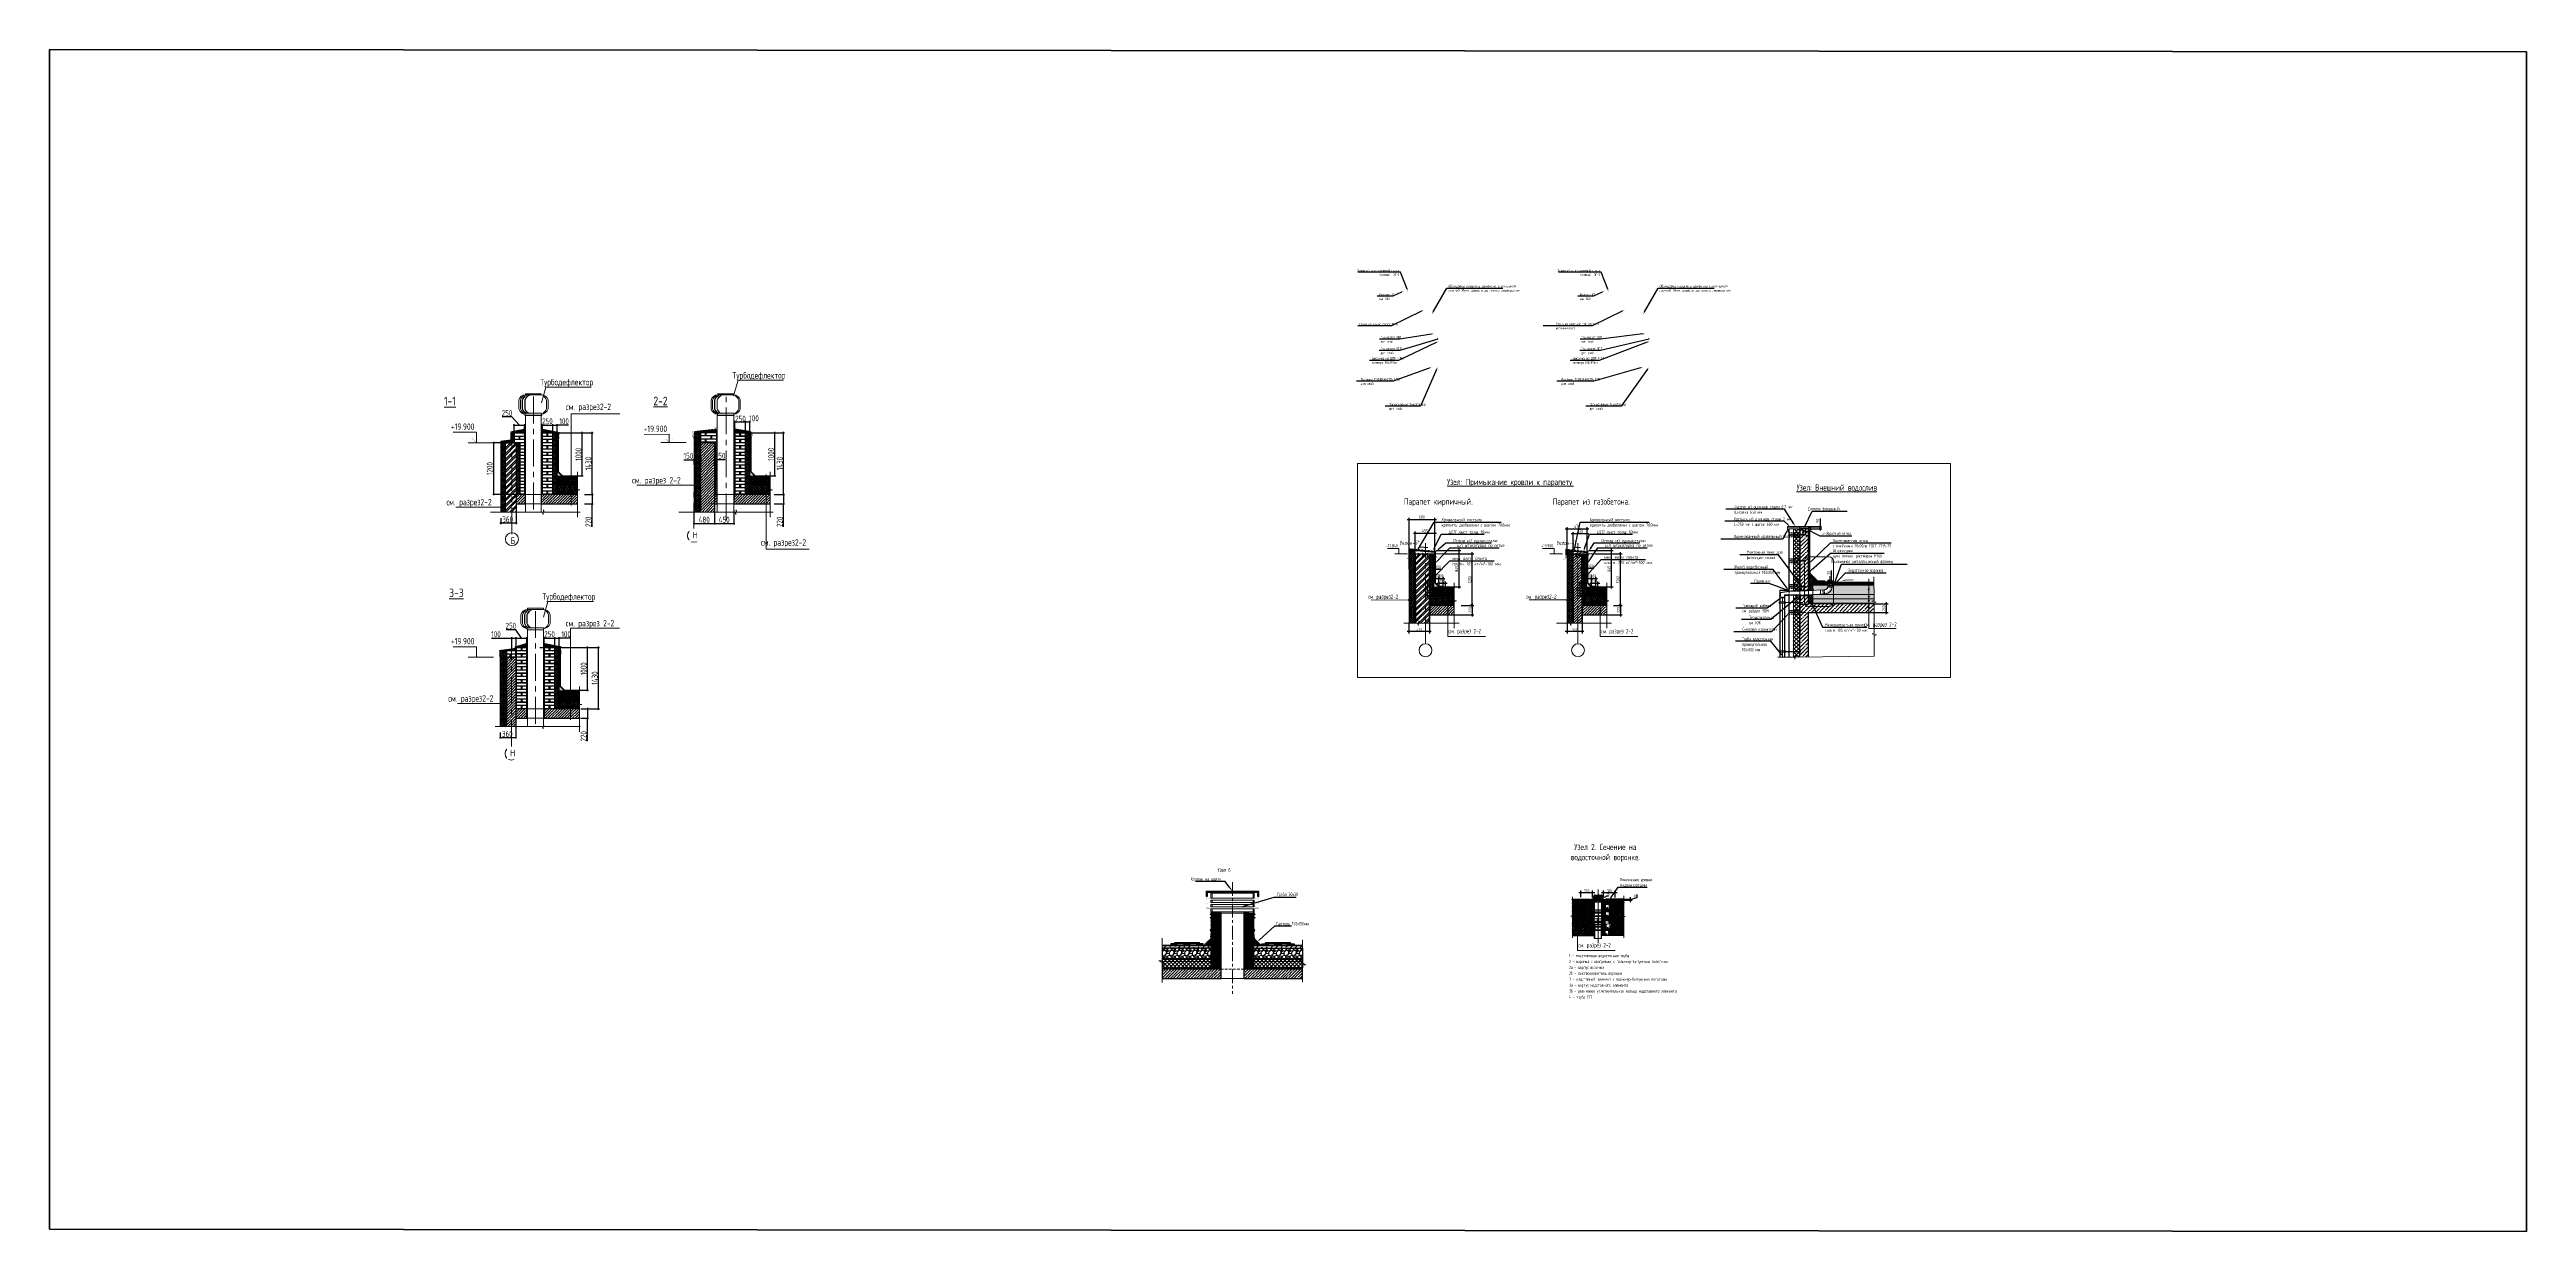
# Model space of a CAD drawing. Header units: millimetres. Extents: x -8689834 to 9420486, y 0 to 166066.
# Drawn here: x 561068 to 618691, y 108415 to 135913 of the extents above; entities that cross this region are included whole.
import ezdxf
from ezdxf import colors
from ezdxf.entities.mleader import LeaderData, LeaderLine
from ezdxf.math import Vec2, Vec3

# ---------------------------------------------------------------- set-up
doc = ezdxf.new("R2010")
doc.units = ezdxf.units.MM
doc.header["$MEASUREMENT"] = 0
doc.set_wipeout_variables(frame=1)
for name, pattern in [('ACAD_ISO03W100', [30, 12, -18]), ('ACAD_ISO04W100', [30, 24, -3, 0, -3]), ('CENTER', [2, 1.25, -0.25, 0.25, -0.25]), ('DASH', [0.375, 0.25, -0.125]), ('DASHDOT', [12.7, 6.35, -3.175, 0, -3.175]), ('DASHED', [19.05, 12.7, -6.35]), ('DASHED2', [9.525, 6.35, -3.175]), ('gost5', [0.137795, 0.098425, -0.03937, 0, 0]), ('HIDDEN', [6, 4, -2]), ('IMPORT-ACAD_ISO10W100', [9, 6, -1.5, 0, -1.5]), ('Металлические изделия на кровле (для 1.3)$0$ШТРИХОВАЯ2', [0.1875, 0.125, -0.0625]), ('осеваяX2', [101.6, 63.5, -12.7, 12.7, -12.7]), ('Узлы устройства армирования стен 24 09$0$ОСЕВАЯ', [25.4, 15.875, -3.175, 3.175, -3.175]), ('штриховая 50', [1, 0.5, -0.5])]:
    doc.linetypes.add(name, pattern=pattern)
doc.layers.get('0').update_dxf_attribs({"color": 250, "lineweight": 9})
for name, color, linetype in [('$FORMAT', 7, 'Continuous'), ('PDF _0', 7, 'Continuous'), ('Разрез 1-1_2_0', 7, 'Continuous'), ('Разрез 1-1_2_101-АР-Выносные надписи', 7, 'Continuous'), ('Разрез 1-1_2_101-АР-Линии тонкие', 7, 'Continuous'), ('Разрез 1-1_2_101-АР-Металл', 7, 'Continuous'), ('Разрез 1-1_2_101-АР-Размеры внутренние', 7, 'Continuous'), ('Разрез 1-1_2_101-АР-Утеплитель', 7, 'Continuous'), ('Разрез 1-1_2_101-АР-Штриховки', 7, 'Continuous'), ('Разрез 1-1_2__кровля2', 7, 'Continuous'), ('Разрез 1-1_2_A-_DETA----_E', 7, 'Continuous'), ('Разрез 1-1_2_Defpoints', 7, 'Continuous'), ('Разрез 1-1_2_LC-001-002-----0', 7, 'Continuous'), ('Разрез 1-1_2_LC-003-002-RND-0', 7, 'Continuous'), ('Разрез 1-1_2_LC-005-005-----0', 7, 'Continuous'), ('Разрез 1-1_2_LC-006-003-----0', 7, 'Continuous'), ('Разрез 1-1_2_А-Бетон (Штриховка)', 7, 'Continuous'), ('Разрез 1-1_2_А-линии тонкие', 7, 'Continuous'), ('Разрез 1-1_2_А-ШТРИХОВКА', 7, 'Continuous'), ('Разрез 1-1_2_АП_АР_ендова', 7, 'Continuous'), ('Разрез 1-1_2_АП_АР_Металл', 7, 'Continuous'), ('Разрез 1-1_2_АП_АР_металл уголок', 7, 'Continuous'), ('Разрез 1-1_2_АР-Тонкие', 7, 'Continuous'), ('Разрез 1-1_2_вспомогательный', 7, 'Continuous'), ('Разрез 1-1_2_Детали', 7, 'Continuous'), ('Разрез 1-1_2_Зонирование цветное_Ном._пера__1', 7, 'Continuous'), ('Разрез 1-1_2_Крепеж', 7, 'Continuous'), ('Разрез 1-1_2_Кронштейны', 7, 'Continuous'), ('Разрез 1-1_2_Металл', 7, 'Continuous'), ('Разрез 1-1_2_Основной', 7, 'Continuous'), ('Разрез 1-1_2_Разрез', 7, 'Continuous'), ('Разрез 1-1_2_Резинки', 7, 'Continuous'), ('Разрез 1-1_2_Тонкий контур', 7, 'Continuous')]:
    doc.layers.add(name, color=color, linetype=linetype)
for name, color, linetype, lineweight in [('0.35', 30, 'Continuous', 30), ('1. АР_Разрез', 7, 'Continuous', 30), ('28. АР_ФАСАД', 7, 'Continuous', 9), ('_0', 250, 'Continuous', 9), ('_Выноска', 7, 'Continuous', 15), ('TN-ГИДРОИЗОЛЯЦИЯ БИТУМАЯ ВЕРХНЯЯ', 32, 'Continuous', 15), ('TN-ГИДРОИЗОЛЯЦИЯ БИТУМАЯ нижняя', 173, 'Continuous', 15), ('TN-МЕТАЛЛ КОНСТРУКЦИИ', 162, 'Continuous', 35), ('АР_Выноски АПР', 7, 'Continuous', 5), ('АР_Навесной фасад', 147, 'Continuous', 5), ('АР_Оси', 195, 'Continuous', 9), ('АР_Перегородки_кирпич_Штрих', 244, 'Continuous', 5), ('АР_Размеры', 175, 'Continuous', 9), ('АР_стены', 250, 'Continuous', 30), ('АР_Тонкие', 250, 'Continuous', 5), ('АР_Утеплитель', 250, 'Continuous', 9), ('вспомогательный', 140, 'Continuous', 20), ('Контуры', 7, 'Continuous', 9), ('Крепеж', 251, 'Continuous', 15), ('Маркер', 40, 'Continuous', 25), ('Маркировка потолков', 7, 'Continuous', 9), ('маскировка', 93, 'Continuous', 25), ('Основной', 7, 'Continuous', 30), ('Резинки', 7, 'Continuous', 20), ('текст', 7, 'Continuous', 15), ('ТХ', 252, 'Continuous', 20), ('Штриховка', 7, 'Continuous', 5), ('Штриховка в сечении', 7, 'Continuous', 18)]:
    doc.layers.add(name, color=color, linetype=linetype, lineweight=lineweight)
doc.styles.add('ISOCPEUR', font='isocpeur.ttf', dxfattribs={"width": 0.7})
doc.styles.add('Архитект', font='isocpeur.ttf', dxfattribs={"width": 0.8, "oblique": 8})
doc.styles.add('ГОСТ 2.304', font='isocpeur.ttf', dxfattribs={"width": 0.7})
doc.styles.add('ГОСТ М100', font='ARIALN.TTF')
doc.dimstyles.new('ISO-25', dxfattribs={"dimtxt": 70, "dimasz": 30, "dimexe": 50, "dimexo": 50, "dimgap": 5, "dimtad": 1, "dimdec": 0, "dimdsep": 46, "dimtxsty": 'ГОСТ М100', "dimblk": 'OBLIQUE', "dimcen": 30, "dimdle": 50, "dimadec": 0, "dimazin": 0, "dimtfac": 1, "dimtdec": 0, "dimtmove": 1, "dimatfit": 3, "dimldrblk": 'OBLIQUE', "dimfxl": 1, "dimarcsym": 0})
doc.dimstyles.new('R_50', dxfattribs={"dimtxt": 140, "dimasz": 30, "dimexe": 20, "dimexo": 0, "dimgap": 20, "dimtad": 1, "dimdec": 0, "dimrnd": 5, "dimzin": 0, "dimdsep": 46, "dimtxsty": 'ISOCPEUR', "dimblk": 'ARCHTICK', "dimcen": 50, "dimdle": 20, "dimclrd": 256, "dimclre": 256, "dimclrt": 256, "dimadec": 0, "dimazin": 0, "dimtfac": 2, "dimtdec": 0, "dimtofl": 0, "dimtmove": 1, "dimatfit": 3, "dimfxl": 1, "dimtvp": 3, "dimtolj": 1, "dimtzin": 0, "dimarcsym": 0})
pattern_1 = [(45, (584567.134, 115732.8317), (-2.645192, 2.645192), [])]
pattern_2 = [(45, (582685.0408, 87745.3333), (-0.661298004, 0.661298004), [])]
pattern_3 = [(45, (585125.794, 112506.023), (-19.83894, 19.83894), []), (135, (585125.794, 112506.023), (-19.83894, -19.83894), [])]
pattern_4 = [(45, (585130.707, 113058.106), (-26.45192, 26.45192), []), (45, (585157.16, 113058.106), (-26.45192, 26.45192), [46.76083, -9.35217, 0, -9.35217])]
pattern_5 = [(258.012788, (585129.0714, 113348.7268), (-109.0030073, -529.447607), [6.03937, -597.89915]), (214.96974, (585127.817, 113342.819), (444.06949285, 308.21860695), [10.36376, -1026.01154]), (162.510447, (585119.3244, 113336.8792), (635.65942695, -203.18648157), [7.30762, -723.4551]), (297.273689, (585109.774, 113318.4065), (-410.02774683, 799.96968424), [9.43767, -934.32889]), (322.833654, (585114.0987, 113310.018), (-463.7235041, 354.28869863), [9.25438, -916.18486]), (27.273689, (585121.4734, 113304.4272), (-799.96968424, -410.02774683), [9.43767, -934.32889]), (67.69424, (585129.8619, 113308.7519), (-280.93893014, -680.54982406), [12.48083, -1235.60138]), (102.255328, (585134.599, 113320.2988), (-221.66079823, 1012.39332414), [11.78319, -1166.53629]), (151.429566, (585132.0978, 113331.8135), (-602.7973755, 325.82932725), [9.46963, -937.49434]), (205.236358, (585123.7812, 113336.3422), (450.0836657, 208.0209598), [10.81104, -529.74092]), (252.397438, (585114.002, 113331.7329), (-219.6175073, -696.98084979), [13.98102, -1384.12245]), (168.814075, (585148.486, 113340.2385), (-406.8047613, 76.1409558), [4.7719, -472.41957]), (201.469234, (585143.8047, 113341.1642), (550.2813128, 214.03513265), [9.0785, -898.7736]), (255, (585135.356, 113337.84), (22.4452, -38.876224), [6.34844, -57.13616]), (233.19859, (585129.9413, 113340.9354), (149.4907243, 189.9784413), [3.41876, -338.45632]), (321.80141, (585127.893, 113338.198), (-106.21182, 94.1834743), [4.83483, -236.90736]), (60.963757, (585131.693, 113335.208), (71.7382757, 145.0880442), [7.85263, -253.90111]), (191.56505, (585135.504, 113342.074), (100.197647, 6.014173), [5.67823, -136.27767]), (46.38954, (585105.345, 113325.1797), (321.42664717, 341.0806584), [7.95458, -787.50529]), (100.346176, (585110.8318, 113330.9392), (91.392287, -517.41926135), [6.67345, -660.67028]), (323.19859, (585131.015, 113349.849), (-189.9784413, 149.4907243), [6.83748, -335.0376]), (13.61046, (585136.49, 113345.753), (-456.0978385, -107.8233127), [7.95458, -787.50529]), (9.443955, (585119.261, 113301.0765), (-239.2715185, -34.4735442), [7.67087, -375.87285]), (324.77514, (585126.828, 113302.335), (-441.2783055, 315.41247435), [6.42732, -636.30536]), (96.80141, (585153.849, 113311.197), (-34.4735442, 239.2715185), [6.83748, -335.0376]), (47.354025, (585153.0394, 113317.9866), (-415.61012147, -447.29247836), [7.52502, -744.97516]), (99.443955, (585134.8, 113300.199), (34.4735442, -239.2715185), [3.83544, -379.70829]), (131.30993, (585151.517, 113309.8505), (-128.6570185, 133.0596986), [2.28896, -226.60805]), (195.96376, (585150.006, 113311.57), (139.073871, 28.459371), [9.25438, -175.83347]), (216.009006, (585141.108, 113309.0247), (366.3170443, 263.32820984), [8.57631, -849.05352]), (333.69007, (585133.713, 113331.709), (-83.766621, 55.30725), [6.47418, -155.38045]), (23.157227, (585139.5165, 113328.8398), (705.78620994, 303.81592688), [11.30313, -1119.00819]), (90.945396, (585149.909, 113333.2848), (1.6114928, -361.9143642), [4.62174, -457.55319]), (120, (585149.833, 113337.906), (-61.32142, 16.43103), [2.69342, -42.19697]), (150.256437, (585139.6572, 113309.742), (312.621287, -182.3527758), [6.23635, -617.40097]), (78.012788, (585134.2424, 113312.836), (109.0030073, 529.447607), [12.07875, -591.85978]), (30, (585136.75, 113324.65), (16.43103, 61.32142), [11.6715, -33.2189]), (355.304846, (585146.859, 113330.4872), (545.8786327, -47.68158443), [7.0978, -702.6817]), (284.054604, (585153.933, 113329.906), (50.90457, -177.9500957), [6.53613, -320.27089]), (237.645975, (585155.5202, 113323.5657), (-514.19627584, -815.2210154), [10.64194, -1053.55402]), (205.426079, (585149.8251, 113314.5758), (-527.83611425, -252.91135694), [11.25847, -1114.58697])]
pattern_6 = [(37.5, (585124.826, 113134.474), (-0.2827797, 8.6495884), [0, -6.8233404, 0, -7.6313675, 0, -7.2946895]), (7.5, (585124.826, 113134.474), (7.944598, 12.668726), [0, -3.6810126, 0, -6.1499844, 0, -2.356746]), (327.5, (585119.304, 113134.474), (13.9795065, 0.0254037), [0, -2.24452, 0, -8.0802715, 0, -10.5492433]), (317.5, (585119.304, 113134.474), (13.494622, 3.93992), [0, -1.12226, 0, -5.297067, 0, -6.0602036])]
pattern_7 = [(45, (585136.587, 112356.77), (-34.3875, 34.3875), []), (45, (585170.974, 112356.77), (-34.3875, 34.3875), [60.78908, -12.15782, 0, -12.15782])]
pattern_8 = [(37.5, (585136.587, 112386.6955), (-0.2827797, 8.6495884), [0, -6.8233404, 0, -7.6313675, 0, -7.2946895]), (7.5, (585136.587, 112386.696), (7.944598, 12.668726), [0, -3.6810126, 0, -6.1499844, 0, -2.356746]), (327.5, (585131.065, 112386.6955), (13.9795065, 0.0254037), [0, -2.24452, 0, -8.0802715, 0, -10.5492433]), (317.5, (585131.065, 112386.696), (13.494622, 3.93992), [0, -1.12226, 0, -5.297067, 0, -6.0602036])]
pattern_9 = [(45, (571489.019, 108274.2176), (-2.645192, 2.645192), [])]
pattern_10 = [(45, (594660.69, 89745.8887), (-3.3593939, 3.3593939), [])]
pattern_11 = [(45, (594463.2726, 111063.4426), (-1.5871152, 1.5871152), [])]
pattern_12 = [(45, (594463.2726, 111063.4426), (-3.967788, 3.967788), []), (135, (594463.2726, 111063.4426), (-3.967788, -3.967788), [])]
pattern_13 = [(45, (586371.7486, 115261.36104), (-0.132259601, 0.132259601), [])]
pattern_14 = [(135, (590350.415, 114702.4834), (-1.5871152, -1.5871152), [])]
pattern_15 = [(45, (590349.5172, 114702.4834), (-0.661298, 0.661298), [])]
pattern_16 = [(228.0127875, (184710.133, 3820683.32), (-1422.40000011, -1600.1999999), [23.920501, -2368.133855]), (184.969741, (184694.1315, 3820665.54), (2133.599999156, 177.800010129), [41.04833, -4063.7834225]), (132.5104471, (184653.237, 3820661.984), (1778.00000075, -1955.799999317), [28.943706, -2865.430596]), (267.273689, (184583.8955, 3820617.534), (177.800000372, 3555.999999981), [37.380316, -3700.65062]), (292.83365418, (184582.1175, 3820580.196), (-889.000000074, 2133.599999969), [36.654359, -3628.786542]), (357.273689, (184596.3415, 3820546.414), (-3555.999999981, 177.800000372), [37.380316, -3700.65062]), (37.69424047, (184633.6795, 3820544.636), (-2311.399999898, -1778.000000133), [49.433556, -4893.918072]), (72.25532837, (184672.7955, 3820574.862), (1244.600000335, 3911.599999894), [46.670366, -4620.367962]), (121.42956562, (184687.0195, 3820619.312), (-1422.400000202, 2311.399999876), [37.50691, -3713.188199]), (175.2363583, (184667.461, 3820651.316), (1955.79999997, -177.80000031), [42.81993, -2098.1755865]), (222.3974378, (184624.7895, 3820654.872), (-2133.599999932, -1955.8000000745), [55.375454, -5482.174076]), (138.81407483, (184759.917, 3820615.756), (-1244.599999925, 1066.80000009), [18.900318, -1871.139608]), (171.4692344, (184745.6935, 3820628.202), (2311.400000062, -355.599999597), [35.957739, -3559.82473]), (225, (184710.13, 3820633.54), (-2e-14, -177.8), [25.144654, -226.302518]), (203.1985905, (184697.687, 3820654.872), (889.00000002, 355.59999994), [13.540892, -1340.543566]), (291.8014095, (184685.24, 3820649.538), (-177.80000004, 533.4), [19.149593, -938.332709]), (30.9637565, (184692.353, 3820631.758), (533.40000001, 355.59999998), [31.102376, -1005.640871]), (161.5650512, (184719.023, 3820647.76), (355.6, -177.8), [22.4901, -539.762868]), (16.38954033, (184582.117, 3820649.538), (1778, 533.4), [31.50616, -3119.117867]), (70.34617594, (184612.343, 3820658.428), (-711.200000065, -1955.799999977), [26.431926, -2616.7550975]), (293.1985905, (184719.023, 3820683.32), (-355.59999994, 889.00000002), [27.081607, -1327.002851]), (343.61045967, (184729.691, 3820658.428), (-1778.000000037, 533.399999876), [31.50616, -3119.117867]), (339.4439548, (184582.117, 3820539.302), (-889, 355.6), [30.382464, -1488.741402]), (294.7751406, (184610.565, 3820528.634), (-889.00000106, 1955.79999952), [25.457048, -2520.251537]), (66.8014095, (184720.801, 3820505.52), (355.59999994, 889.00000002), [27.081607, -1327.002851]), (17.35402464, (184731.47, 3820530.412), (-2311.399999954, -711.20000015), [29.804792, -2950.666319]), (69.4439548, (184633.68, 3820505.52), (-355.60000001, -889), [15.191232, -1503.932634]), (101.3099325, (184710.133, 3820505.52), (-177.8, 711.2), [9.066022, -897.5396475]), (165.9637565, (184708.355, 3820514.41), (533.4, -177.8), [36.654359, -696.433821]), (186.00900596, (184672.7955, 3820523.3), (1777.99999999, 177.800000093), [33.96869, -3362.8955404]), (303.6900675, (184692.353, 3820615.756), (-177.8, 355.6), [25.642672, -615.424345]), (353.1572266, (184706.5775, 3820594.42), (3022.600000019, -355.599999842), [44.768973, -4432.1206346]), (60.9453959, (184751.027, 3820589.086), (-711.20000002, -1244.59999999), [18.305577, -1812.257462]), (90, (184759.92, 3820605.09), (-177.8, 177.8), [10.668, -167.132]), (120.25643716, (184669.24, 3820528.634), (711.199999913, -1244.60000005), [24.700687, -2445.375854]), (48.0127875, (184656.793, 3820549.97), (1422.400000117, 1600.199999896), [47.841002, -2344.213354]), (0, (184688.8, 3820585.53), (177.8, 177.8), [46.228, -131.572]), (325.3048465, (184735.025, 3820585.53), (1778.000000674, -1244.599999038), [28.112669, -2783.152171]), (254.0546041, (184758.14, 3820569.528), (-177.79999999, -711.2), [25.888036, -1268.515503]), (207.64597536, (184751.0275, 3820544.636), (-3378.200000124, -1777.999999764), [42.150157, -4172.87251]), (175.42607874, (184713.6895, 3820525.078), (-2311.4, 177.8), [44.592062, -4414.609252])]
pattern_17 = [(135, (184710.665, 3801297), (-44.9012806, -44.9012806), []), (225, (184710.665, 3801297), (44.9012806, -44.9012806), [])]
pattern_18 = [(45, (185834.391, 3803088.884), (-15.71544821, 15.71544821), []), (135, (185834.391, 3803088.884), (-15.71544821, -15.71544821), [])]
pattern_19 = [(315, (140625.043, 61259.92), (22.097087, 22.097087), []), (45, (140625.043, 61259.92), (-22.097087, 22.097087), [])]
pattern_20 = [(315, (145108.27, 61259.92), (22.097087, 22.097087), []), (45, (145108.27, 61259.92), (-22.097087, 22.097087), [])]
pattern_21 = [(315, (140673.916, 56269.682), (22.097087, 22.097087), []), (45, (140673.916, 56269.682), (-22.097087, 22.097087), [])]
pattern_22 = [(37.5000203, (139114.8596, 62448.202), (-0.31497021, 9.63411873), [0, -7.6, 0, -8.5, 0, -8.125]), (7.5000203, (139114.86, 62448.202), (8.8488785, 14.11073347), [0, -4.1, 0, -6.85, 0, -2.625]), (327.5000203, (139108.7096, 62448.202), (15.5707093, 0.0283008), [0, -2.5, 0, -9, 0, -11.75]), (317.5000203, (139108.71, 62448.202), (15.03063146, 4.38838316), [0, -1.25, 0, -5.9, 0, -6.75])]
pattern_23 = [(37.5000203, (139177.569, 57455.6385), (-0.31497021, 9.63411873), [0, -7.6, 0, -8.5, 0, -8.125]), (7.5000203, (139177.569, 57455.638), (8.8488785, 14.11073347), [0, -4.1, 0, -6.85, 0, -2.625]), (327.5000203, (139171.419, 57455.6385), (15.5707093, 0.0283008), [0, -2.5, 0, -9, 0, -11.75]), (317.5000203, (139171.419, 57455.638), (15.03063146, 4.38838316), [0, -1.25, 0, -5.9, 0, -6.75])]
pattern_24 = [(50, (1116592.836, 116503.126), (-21.5178062, 1.8825632), [2.2499929, -24.7499217]), (355, (1116592.836, 116503.126), (-4.1625957, 22.5656977), [1.7999943, -19.8000063]), (100.4514447, (1116594.63, 116502.97), (17.3552105, 20.6831336), [1.9121997, -21.0342143]), (46.1842, (1116592.836, 116509.126), (-32.0171082, 4.9656136), [3.3749893, -37.1248825]), (96.6355576, (1116595.504, 116508.713), (28.0397696, 29.2234655), [2.8683007, -31.55135]), (351.184151, (1116592.836, 116509.126), (28.0397696, 29.2234655), [2.6999876, -29.6998743]), (21, (1116595.836, 116507.626), (-17.9071549, 12.0785285), [2.2499929, -24.7499217]), (326, (1116595.836, 116507.626), (7.2994291, 21.7544153), [1.7999943, -19.7999373]), (71.451445, (1116597.328, 116506.62), (25.2065839, 9.675887), [1.9121997, -21.034178]), (37.5, (1116592.836, 116503.1264), (0.3647945, 9.98678401), [0, -19.5599381, 0, -20.0999364, 0, -19.8749371]), (7.5, (1116592.836, 116503.126), (7.89206115, 11.8323139), [0, -11.45996373, 0, -19.10993952, 0, -7.57497603]), (327.5, (1116586.146, 116503.1264), (-16.01458654, 0.67662116), [0, -7.49997626, 0, -23.39992594, 0, -31.04990173]), (317.5, (1116583.146, 116503.126), (17.49551723, 3.00311936), [0, -9.74996914, 0, -15.5399508, 0, -22.0499302])]
pattern_25 = [(0, (658909.591, -128624.799), (23.8125, 13.7481532), [15.875, -31.75]), (120, (658909.591, -128624.799), (-23.81249995, 13.7481533), [15.875, -31.75]), (60, (658909.591, -128624.799), (5e-08, 27.49630654), [0, -31.75, 15.875, 0, 0, 0])]
pattern_26 = [(45, (658909.59, -128624.8), (-22.4506403, 22.4506403), []), (45, (658932.042, -128624.8), (-22.4506403, 22.4506403), [39.6875, -7.9375, 0, -7.9375])]

msp = doc.modelspace()

# ---------------------------------------------------------------- texts
at = {"insert": (588243.21, 116871.46), "char_height": 120, "width": 1628.8724, "attachment_point": 1, "style": 'ISOCPEUR'}
msp.add_mtext('{\\H0.75x;Узел 6}', dxfattribs=at)
at = {"layer": 'PDF _0', "color": 7, "lineweight": 0, "attachment_point": 9, "style": 'ISOCPEUR'}
for s, insert, char_height in [('Турбодефлектор', (573715.56, 128059.6), 150), ('Турбодефлектор', (578188.3, 128217.12), 150), ('см. разрез2-2', (574130.59, 127485.29), 150), ('+19.900', (575436.08, 127013.99), 150), ('см. разрез 2-2', (575751.22, 125776.17), 150), ('см. разрез2-2', (571353.22, 125267.62), 150), ('см. разрез2-2', (578668.53, 124329.48), 150), ('Уклон-5%%D', (592941.01, 124385.46), 100), ('Уклон-5%%D', (596592.63, 124383.2), 100), ('Турбодефлектор', (573764.44, 123069.36), 150), ('см. разрез2-2', (592442.8, 123105.9), 100), ('см. разрез 2-2', (574206.21, 122450.36), 150), ('см. разрез 2-2', (594368.58, 122303.97), 100), ('см. разрез 2-2', (597915.5, 122303.97), 100), ('см. разрез 2-2', (604039.5, 122460.47), 100), ('см. разрез2-2', (571393.22, 120699.79), 150)]:
    msp.add_mtext(s, dxfattribs=dict(at, insert=insert, char_height=char_height))
at = {"layer": 'PDF _0', "color": 1, "lineweight": 0, "attachment_point": 9, "style": 'ISOCPEUR'}
for s, insert, char_height in [('+19.900', (570952.86, 127063.19), 150), ('+13.840', (592437.53, 124328.62), 75), ('+19.900', (596046.03, 124328.62), 75), ('+19.900', (570952.86, 122072), 150)]:
    msp.add_mtext(s, dxfattribs=dict(at, insert=insert, char_height=char_height))
at = {"layer": 'PDF _0', "color": 7, "lineweight": 0, "insert": (596120.23, 123105.9), "char_height": 100, "width": 649.1922, "attachment_point": 9, "style": 'ISOCPEUR'}
msp.add_mtext('{\\Q7;см. разрез2-2}', dxfattribs=at)
at = {"layer": 'АР_Выноски АПР', "insert": (596416.65, 114871.23), "char_height": 83.8252, "width": 4744.7924, "attachment_point": 1, "line_spacing_factor": 1.1, "style": 'ISOCPEUR'}
msp.add_mtext('\\pt4526.5605;{\\H0.89472x;1 - пластиковая водосточная труба\\P2 - воронка с обогревом, с полимер-битумным полотном\\P2а - корпус воронки \\P2б - листвоуловитель воронки \\P3 - надставной элемент с полимер-битумным полотном\\P3а - корпус надставного элемента\\P3б - резиновое уплотнительное кольцо надставного элемента\\P4 - труба ПП}\\P\\ptz;^I^I^I', dxfattribs=at)
at = {"layer": 'текст', "ltscale": 100, "char_height": 142.7911, "attachment_point": 5, "style": 'ISOCPEUR'}
for s, insert, width in [('{\\LУзел: Примыкание кровли к парапету.}', (595051.91, 125832.6, 0), 3874.8089), ('\\A1;{\\L\\C7;Узел: Внешний водослив}', (602646.5, 125711.5), 2559.195), (' Парапет кирпичный.', (593339.33, 125376.91, 0), 1336.5551), (' Парапет из газобетона.', (596896.57, 125376.91, 0), 1702.9484), ('Узел 2. Cечение на водосточной воронке.', (597262.5, 117223, 0), 1702.9484)]:
    msp.add_mtext(s, dxfattribs=dict(at, insert=insert, width=width))

# ---------------------------------------------------------------- blocks, each defined once
blk = doc.blocks.new('маркер')
at = {"layer": 'Маркер'}
for p, q in [((5, -5), (-5, 5)), ((-5, -5), (5, 5))]:
    blk.add_line(p, q, dxfattribs=at)
blk.add_circle((0, 0), 5, dxfattribs=at)
blk = doc.blocks.new('g10.1')
at = {"layer": 'Маркер'}
blk.add_blockref('маркер', (0, 0), dxfattribs=at)
blk.add_wipeout([(-251, 0), (-251, 4), (-400, 4), (-400, 0)]).dxf.layer = 'маскировка'
at = {"layer": 'Основной', "ltscale": 0.5}
h = blk.add_hatch(color=256, dxfattribs=at)
h.dxf.hatch_style = 1
h.paths.add_polyline_path([(-385, 0), (-385, 4), (-395, 4), (-395, 0)])
h = blk.add_hatch(color=256, dxfattribs=at)
h.dxf.hatch_style = 1
h.paths.add_polyline_path([(-365, 0), (-365, 4), (-375, 4), (-375, 0)])
h = blk.add_hatch(color=256, dxfattribs=at)
h.dxf.hatch_style = 1
h.paths.add_polyline_path([(-345, 0), (-345, 4), (-355, 4), (-355, 0)])
h = blk.add_hatch(color=256, dxfattribs=at)
h.dxf.hatch_style = 1
h.paths.add_polyline_path([(-325, 0), (-325, 4), (-335, 4), (-335, 0)])
h = blk.add_hatch(color=256, dxfattribs=at)
h.dxf.hatch_style = 1
h.paths.add_polyline_path([(-305, 0), (-305, 4), (-315, 4), (-315, 0)])
h = blk.add_hatch(color=256, dxfattribs=at)
h.dxf.hatch_style = 1
h.paths.add_polyline_path([(-285, 0), (-285, 4), (-295, 4), (-295, 0)])
h = blk.add_hatch(color=256, dxfattribs=at)
h.dxf.hatch_style = 1
h.paths.add_polyline_path([(-265, 0), (-265, 4), (-275, 4), (-275, 0)])
h = blk.add_hatch(color=256, dxfattribs=at)
h.dxf.hatch_style = 1
h.paths.add_polyline_path([(-251, 0), (-251, 4), (-255, 4), (-255, 0)])
at = {"layer": 'Основной'}
for p, q in [((-400, 4), (-400, 0)), ((-400, 4), (-251, 4)), ((-251, 4), (-251, 0)), ((-400, 0), (-251, 0))]:
    blk.add_line(p, q, dxfattribs=at)
at = {"layer": 'Штриховка'}
blk.add_line((-400, 4), (-400, 0), dxfattribs=at)
blk = doc.blocks.new('g6')
blk.add_wipeout([(-400, 0), (-400, 4), (-260, 4), (-256, 0), (-177, 0), (-177, -1), (-178, -2), (-178, -2), (-178, -3), (-179, -3), (-180, -4), (-257, -4), (-262, 0)]).dxf.layer = 'маскировка'
at = {"layer": 'Штриховка', "linetype": 'ACAD_ISO03W100', "ltscale": 0.5}
h = blk.add_hatch(color=7, dxfattribs=at)
h.dxf.hatch_style = 1
h.paths.add_polyline_path([(-398, 4), (-400, 4), (-400, 0), (-398, 0)])
h = blk.add_hatch(color=7, dxfattribs=at)
h.dxf.hatch_style = 1
h.paths.add_polyline_path([(-378, 4), (-388, 4), (-388, 0), (-378, 0)])
h = blk.add_hatch(color=7, dxfattribs=at)
h.dxf.hatch_style = 1
h.paths.add_polyline_path([(-358, 4), (-368, 4), (-368, 0), (-358, 0)])
h = blk.add_hatch(color=7, dxfattribs=at)
h.dxf.hatch_style = 1
h.paths.add_polyline_path([(-338, 4), (-348, 4), (-348, 0), (-338, 0)])
h = blk.add_hatch(color=7, dxfattribs=at)
h.dxf.hatch_style = 1
h.paths.add_polyline_path([(-318, 4), (-328, 4), (-328, 0), (-318, 0)])
h = blk.add_hatch(color=7, dxfattribs=at)
h.dxf.hatch_style = 1
h.paths.add_polyline_path([(-298, 4), (-308, 4), (-308, 0), (-298, 0)])
h = blk.add_hatch(color=7, dxfattribs=at)
h.dxf.hatch_style = 1
h.paths.add_polyline_path([(-278, 4), (-288, 4), (-288, 0), (-278, 0)])
h = blk.add_hatch(color=7, dxfattribs=at)
h.dxf.hatch_style = 1
h.paths.add_polyline_path([(-260, 4), (-268, 4), (-268, 0), (-262, 0), (-260, -2), (-257, 1)])
h = blk.add_hatch(color=7, dxfattribs=at)
h.dxf.hatch_style = 1
h.paths.add_polyline_path([(-240, 0), (-250, 0), (-250, -4), (-240, -4)])
h = blk.add_hatch(color=7, dxfattribs=at)
h.dxf.hatch_style = 1
h.paths.add_polyline_path([(-220, 0), (-230, 0), (-230, -4), (-220, -4)])
h = blk.add_hatch(color=7, dxfattribs=at)
h.dxf.hatch_style = 1
h.paths.add_polyline_path([(-200, 0), (-210, 0), (-210, -4), (-200, -4)])
h = blk.add_hatch(color=7, dxfattribs=at)
h.dxf.hatch_style = 1
h.paths.add_polyline_path([(-180, 0), (-190, 0), (-190, -4), (-180, -4)])
at = {"layer": 'Штриховка', "ltscale": 0.5}
h = blk.add_hatch(dxfattribs=at)
h.set_pattern_fill('ANSI31', color=1)
h.set_pattern_definition([(45, (-6547.72118, 1861.62679), (-0.0883883476, 0.0883883476), [])])
h.paths.add_polyline_path([(-180, -4, 0.221117), (-177, 0), (-180, 0)])
at = {"layer": 'Основной'}
for p, q in [((-400, 4), (-400, 0)), ((-262, 0), (-298, 0)), ((-257, -4), (-262, 0)), ((-256, 0), (-260, 4)), ((-256, 0), (-180, 0)), ((-298, 0), (-400, 0)), ((-257, -4), (-262, 0)), ((-180, 0), (-180, -4)), ((-180, -4), (-180, 0))]:
    blk.add_line(p, q, dxfattribs=at)
for points in [[(-400, 4), (-260, 4)], [(-298, 0), (-262, 0)], [(-257, -4), (-180, -4)]]:
    blk.add_lwpolyline(points, dxfattribs=at)
at = {"layer": 'Основной', "ltscale": 0.5}
blk.add_lwpolyline([(-180, 0), (-180, -3)], dxfattribs=at)
blk.add_lwpolyline([(-180, 0), (-180, -4), (-180, 0), (-177, 0, -0.221117), (-180, -4)], format="xyb", dxfattribs=at)
blk.add_blockref('маркер', (0, 0))
blk = doc.blocks.new('*U993')
blk.add_lwpolyline([(0, -34.2), (0, -1), (2.2, -0.5), (-2.2, 0), (0, 0.5), (0, 30)])
blk = doc.blocks.new('*U976')
blk.add_lwpolyline([(0, -34.2), (0, -1), (2.2, -0.5), (-2.2, 0), (0, 0.5), (0, 31.7)])
blk = doc.blocks.new('g5')
blk.add_wipeout([(-400, 4), (-400, 8), (-130, 8), (-129, 8), (-128, 7), (-127, 7), (-126, 6), (-126, 5), (-126, 5), (-126, 4)]).dxf.layer = 'маскировка'
at = {"layer": 'Основной', "ltscale": 0.5}
h = blk.add_hatch(color=256, dxfattribs=at)
h.dxf.hatch_style = 1
h.paths.add_polyline_path([(-395, 4), (-395, 8), (-400, 8), (-400, 4)])
h = blk.add_hatch(color=256, dxfattribs=at)
h.dxf.hatch_style = 1
h.paths.add_polyline_path([(-375, 4), (-375, 8), (-385, 8), (-385, 4)])
h = blk.add_hatch(color=256, dxfattribs=at)
h.dxf.hatch_style = 1
h.paths.add_polyline_path([(-355, 4), (-355, 8), (-365, 8), (-365, 4)])
h = blk.add_hatch(color=256, dxfattribs=at)
h.dxf.hatch_style = 1
h.paths.add_polyline_path([(-335, 4), (-335, 8), (-345, 8), (-345, 4)])
h = blk.add_hatch(color=256, dxfattribs=at)
h.dxf.hatch_style = 1
h.paths.add_polyline_path([(-315, 4), (-315, 8), (-325, 8), (-325, 4)])
h = blk.add_hatch(color=256, dxfattribs=at)
h.dxf.hatch_style = 1
h.paths.add_polyline_path([(-295, 4), (-295, 8), (-305, 8), (-305, 4)])
h = blk.add_hatch(color=256, dxfattribs=at)
h.dxf.hatch_style = 1
h.paths.add_polyline_path([(-275, 4), (-275, 8), (-285, 8), (-285, 4)])
h = blk.add_hatch(color=256, dxfattribs=at)
h.dxf.hatch_style = 1
h.paths.add_polyline_path([(-255, 4), (-255, 8), (-265, 8), (-265, 4)])
h = blk.add_hatch(color=256, dxfattribs=at)
h.dxf.hatch_style = 1
h.paths.add_polyline_path([(-235, 4), (-235, 8), (-245, 8), (-245, 4)])
h = blk.add_hatch(color=256, dxfattribs=at)
h.dxf.hatch_style = 1
h.paths.add_polyline_path([(-215, 4), (-215, 8), (-225, 8), (-225, 4)])
h = blk.add_hatch(color=256, dxfattribs=at)
h.dxf.hatch_style = 1
h.paths.add_polyline_path([(-195, 4), (-195, 8), (-205, 8), (-205, 4)])
h = blk.add_hatch(color=256, dxfattribs=at)
h.dxf.hatch_style = 1
h.paths.add_polyline_path([(-175, 4), (-175, 8), (-185, 8), (-185, 4)])
h = blk.add_hatch(color=256, dxfattribs=at)
h.dxf.hatch_style = 1
h.paths.add_polyline_path([(-156, 4), (-155, 4), (-155, 8), (-156, 8), (-165, 8), (-165, 4)])
h = blk.add_hatch(color=256, dxfattribs=at)
h.dxf.hatch_style = 1
h.paths.add_polyline_path([(-136, 4), (-135, 4), (-135, 8), (-136, 8), (-145, 8), (-145, 4)])
at = {"layer": 'Штриховка', "ltscale": 0.5}
h = blk.add_hatch(dxfattribs=at)
h.set_pattern_fill('ANSI31', color=1)
h.set_pattern_definition([(45, (-8617.50181, -4627.50352), (-0.0883883476, 0.0883883476), [])])
h.paths.add_polyline_path([(-130, 8), (-130, 4), (-126, 4, 0.399087)])
at = {"layer": 'Основной', "ltscale": 0.5}
blk.add_line((-400, 4), (-400, 8), dxfattribs=at)
at = {"layer": 'Основной'}
for p, q in [((-400, 8), (-153, 8)), ((-400, 4), (-153, 4)), ((-153, 8), (-130, 8)), ((-153, 4), (-126, 4)), ((-130, 8), (-130, 4))]:
    blk.add_line(p, q, dxfattribs=at)
blk.add_arc((-130, 4), 4.16, 2.2317, 89.2569, dxfattribs=at)
at = {"layer": 'Маркер'}
blk.add_blockref('маркер', (0, 0), dxfattribs=at)
blk = doc.blocks.new('_Oblique')
at = {"color": 0, "linetype": 'ByBlock', "lineweight": -2}
blk.add_line((-0.5, -0.5), (0.5, 0.5), dxfattribs=at)
blk = doc.blocks.new('*D1053')
at = {"layer": 'АР_Размеры', "color": 0, "lineweight": -2, "ltscale": 500, "transparency": 16777216}
for p, q in [((597169, 116300), (597538, 116300)), ((597219, 116189), (597219, 116350)), ((597488, 116183), (597488, 116350))]:
    blk.add_line(p, q, dxfattribs=at)
at = {"layer": 'АР_Размеры', "color": 0, "lineweight": -2, "ltscale": 500, "transparency": 16777216, "xscale": 30, "yscale": 30, "zscale": 30, "rotation": 180}
blk.add_blockref('_Oblique', (597219, 116300), dxfattribs=at)
at = {"layer": 'АР_Размеры', "color": 0, "lineweight": -2, "ltscale": 500, "transparency": 16777216, "xscale": 30, "yscale": 30, "zscale": 30}
blk.add_blockref('_Oblique', (597488, 116300), dxfattribs=at)
at = {"layer": 'АР_Размеры', "color": 0, "lineweight": 13, "ltscale": 500, "transparency": 16777216, "insert": (597354, 116340), "char_height": 70, "attachment_point": 5, "style": 'ISOCPEUR'}
blk.add_mtext('500', dxfattribs=at)
blk = doc.blocks.new('*D1054')
at = {"layer": 'АР_Размеры', "color": 0, "lineweight": -2, "ltscale": 500, "transparency": 16777216}
for p, q in [((596645, 116300), (597015, 116300)), ((596695, 116189), (596695, 116350)), ((596965, 116183), (596965, 116350))]:
    blk.add_line(p, q, dxfattribs=at)
at = {"layer": 'АР_Размеры', "color": 0, "lineweight": -2, "ltscale": 500, "transparency": 16777216, "xscale": 30, "yscale": 30, "zscale": 30, "rotation": 180}
blk.add_blockref('_Oblique', (596695, 116300), dxfattribs=at)
at = {"layer": 'АР_Размеры', "color": 0, "lineweight": -2, "ltscale": 500, "transparency": 16777216, "xscale": 30, "yscale": 30, "zscale": 30}
blk.add_blockref('_Oblique', (596965, 116300), dxfattribs=at)
at = {"layer": 'АР_Размеры', "color": 0, "lineweight": 13, "ltscale": 500, "transparency": 16777216, "insert": (596830, 116340), "char_height": 70, "attachment_point": 5, "style": 'ISOCPEUR'}
blk.add_mtext('500', dxfattribs=at)
blk = doc.blocks.new('*D1055')
at = {"layer": 'АР_Размеры', "color": 0, "lineweight": -2, "ltscale": 500, "transparency": 16777216}
for p, q in [((597262, 116125), (597887, 116125)), ((597335, 116145), (597887, 116145)), ((597837, 116195), (597837, 116075)), ((597837, 116135), (597999, 116183)), ((597999, 116183), (597999, 116252))]:
    blk.add_line(p, q, dxfattribs=at)
at = {"layer": 'АР_Размеры', "color": 0, "lineweight": -2, "ltscale": 500, "transparency": 16777216, "xscale": 30, "yscale": 30, "zscale": 30}
for p, rotation in [((597837, 116145), 90), ((597837, 116125), 270)]:
    blk.add_blockref('_Oblique', p, dxfattribs=dict(at, rotation=rotation))
at = {"layer": 'АР_Размеры', "color": 0, "lineweight": 13, "ltscale": 500, "transparency": 16777216, "insert": (597959, 116218), "char_height": 70, "attachment_point": 5, "rotation": 90, "style": 'ISOCPEUR'}
blk.add_mtext('20', dxfattribs=at)
blk = doc.blocks.new('*U1717')
blk.add_lwpolyline([(0, -52), (0, -1), (2.2, -0.5), (-2.2, 0), (0, 0.5), (0, 35.9)])
blk = doc.blocks.new('*U1722')
blk.add_lwpolyline([(0, -17.6), (0, -1), (2.2, -0.5), (-2.2, 0), (0, 0.5), (0, 26.7)])
blk = doc.blocks.new('_ArchTick')
at = {"color": 0, "linetype": 'ByBlock', "const_width": 0.15}
blk.add_lwpolyline([(-0.5, -0.5), (0.5, 0.5)], dxfattribs=at)
blk = doc.blocks.new('*D1723')
at = {"layer": '_0', "lineweight": -2, "ltscale": 500, "transparency": 16777216}
for p, q in [((573512, 125564), (573714, 125564)), ((573517, 125345), (573714, 125345)), ((573694, 125584), (573694, 125325)), ((573694, 124812), (573694, 125345))]:
    blk.add_line(p, q, dxfattribs=at)
at = {"layer": '_0', "lineweight": -2, "ltscale": 500, "transparency": 16777216, "xscale": 30, "yscale": 30, "zscale": 30}
for p, rotation in [((573694, 125564), 90), ((573694, 125345), 270)]:
    blk.add_blockref('_ArchTick', p, dxfattribs=dict(at, rotation=rotation))
at = {"layer": '_0', "ltscale": 500, "transparency": 16777216, "insert": (573604, 124925), "char_height": 140, "attachment_point": 5, "rotation": 90, "style": 'ISOCPEUR'}
blk.add_mtext('\\A1;220', dxfattribs=at)
blk = doc.blocks.new('*D1729')
at = {"layer": '_0', "lineweight": -2, "ltscale": 500, "transparency": 16777216}
for p, q in [((573432, 126997), (573714, 126997)), ((573694, 125544), (573694, 127017)), ((573716, 125564), (573674, 125564))]:
    blk.add_line(p, q, dxfattribs=at)
at = {"layer": '_0', "lineweight": -2, "ltscale": 500, "transparency": 16777216, "xscale": 30, "yscale": 30, "zscale": 30}
for p, rotation in [((573694, 126997), 90), ((573694, 125564), 270)]:
    blk.add_blockref('_ArchTick', p, dxfattribs=dict(at, rotation=rotation))
at = {"layer": '_0', "ltscale": 500, "transparency": 16777216, "insert": (573604, 126280), "char_height": 140, "attachment_point": 5, "rotation": 90, "style": 'ISOCPEUR'}
blk.add_mtext('\\A1;1430', dxfattribs=at)
blk = doc.blocks.new('*D1730')
at = {"layer": '_0', "lineweight": -2, "ltscale": 500, "transparency": 16777216}
for p, q in [((571925, 125151), (571925, 124871)), ((571945, 124891), (571545, 124891)), ((571565, 125011), (571565, 124871))]:
    blk.add_line(p, q, dxfattribs=at)
at = {"layer": '_0', "lineweight": -2, "ltscale": 500, "transparency": 16777216, "xscale": 30, "yscale": 30, "zscale": 30, "rotation": 180}
blk.add_blockref('_ArchTick', (571565, 124891), dxfattribs=at)
at = {"layer": '_0', "lineweight": -2, "ltscale": 500, "transparency": 16777216, "xscale": 30, "yscale": 30, "zscale": 30}
blk.add_blockref('_ArchTick', (571925, 124891), dxfattribs=at)
at = {"layer": '_0', "ltscale": 500, "transparency": 16777216, "insert": (571728, 124981), "char_height": 140, "attachment_point": 5, "style": 'ISOCPEUR'}
blk.add_mtext('\\A1;360', dxfattribs=at)
blk = doc.blocks.new('*U1719')
blk.add_lwpolyline([(0, -56.3), (0, -1), (2.2, -0.5), (-2.2, 0), (0, 0.5), (0, 35.9)])
blk = doc.blocks.new('*U1720')
blk.add_lwpolyline([(0, -17.6), (0, -1), (2.2, -0.5), (-2.2, 0), (0, 0.5), (0, 26.7)])
blk = doc.blocks.new('*D1731')
at = {"layer": '_0', "lineweight": -2, "ltscale": 500, "transparency": 16777216}
for p, q in [((577929, 125564), (578165, 125564)), ((577929, 125345), (578165, 125345)), ((578145, 125584), (578145, 125325)), ((578145, 124812), (578145, 125345))]:
    blk.add_line(p, q, dxfattribs=at)
at = {"layer": '_0', "lineweight": -2, "ltscale": 500, "transparency": 16777216, "xscale": 30, "yscale": 30, "zscale": 30}
for p, rotation in [((578145, 125564), 90), ((578145, 125345), 270)]:
    blk.add_blockref('_ArchTick', p, dxfattribs=dict(at, rotation=rotation))
at = {"layer": '_0', "ltscale": 500, "transparency": 16777216, "insert": (578055, 124925), "char_height": 140, "attachment_point": 5, "rotation": 90, "style": 'ISOCPEUR'}
blk.add_mtext('\\A1;220', dxfattribs=at)
blk = doc.blocks.new('*D1724')
at = {"layer": '_0', "lineweight": -2, "ltscale": 500, "transparency": 16777216}
for p, q in [((577666, 126996), (578165, 126996)), ((578145, 125544), (578145, 127016)), ((578056, 125564), (578165, 125564))]:
    blk.add_line(p, q, dxfattribs=at)
at = {"layer": '_0', "lineweight": -2, "ltscale": 500, "transparency": 16777216, "xscale": 30, "yscale": 30, "zscale": 30}
for p, rotation in [((578145, 126996), 90), ((578145, 125564), 270)]:
    blk.add_blockref('_ArchTick', p, dxfattribs=dict(at, rotation=rotation))
at = {"layer": '_0', "ltscale": 500, "transparency": 16777216, "insert": (578055, 126280), "char_height": 140, "attachment_point": 5, "rotation": 90, "style": 'ISOCPEUR'}
blk.add_mtext('\\A1;1430', dxfattribs=at)
blk = doc.blocks.new('*D1725')
at = {"layer": '_0', "lineweight": -2, "ltscale": 500, "transparency": 16777216}
for p, q in [((576989, 127254), (577279, 127254)), ((577009, 126996), (577009, 127274)), ((577259, 126996), (577259, 127274))]:
    blk.add_line(p, q, dxfattribs=at)
at = {"layer": '_0', "lineweight": -2, "ltscale": 500, "transparency": 16777216, "xscale": 30, "yscale": 30, "zscale": 30, "rotation": 180}
blk.add_blockref('_ArchTick', (577009, 127254), dxfattribs=at)
at = {"layer": '_0', "lineweight": -2, "ltscale": 500, "transparency": 16777216, "xscale": 30, "yscale": 30, "zscale": 30}
blk.add_blockref('_ArchTick', (577259, 127254), dxfattribs=at)
at = {"layer": '_0', "ltscale": 500, "transparency": 16777216, "insert": (577142, 127323), "char_height": 140, "attachment_point": 5, "style": 'ISOCPEUR'}
blk.add_mtext('\\A1;250', dxfattribs=at)
blk = doc.blocks.new('*D1726')
at = {"layer": '_0', "lineweight": -2, "ltscale": 500, "transparency": 16777216}
for p, q in [((577239, 127254), (577379, 127254)), ((577259, 126996), (577259, 127274)), ((577359, 126968), (577359, 127274))]:
    blk.add_line(p, q, dxfattribs=at)
at = {"layer": '_0', "lineweight": -2, "ltscale": 500, "transparency": 16777216, "xscale": 30, "yscale": 30, "zscale": 30, "rotation": 180}
blk.add_blockref('_ArchTick', (577259, 127254), dxfattribs=at)
at = {"layer": '_0', "lineweight": -2, "ltscale": 500, "transparency": 16777216, "xscale": 30, "yscale": 30, "zscale": 30}
blk.add_blockref('_ArchTick', (577359, 127254), dxfattribs=at)
at = {"layer": '_0', "ltscale": 500, "transparency": 16777216, "insert": (577458, 127333), "char_height": 140, "attachment_point": 5, "style": 'ISOCPEUR'}
blk.add_mtext('\\A1;100', dxfattribs=at)
blk = doc.blocks.new('*D1727')
at = {"layer": '_0', "lineweight": -2, "ltscale": 500, "transparency": 16777216}
for p, q in [((576519, 126370), (576609, 126370)), ((576539, 126249), (576539, 126390)), ((576589, 125899), (576589, 126390)), ((576788, 126370), (576589, 126370))]:
    blk.add_line(p, q, dxfattribs=at)
at = {"layer": '_0', "lineweight": -2, "ltscale": 500, "transparency": 16777216, "xscale": 30, "yscale": 30, "zscale": 30, "rotation": 180}
blk.add_blockref('_ArchTick', (576539, 126370), dxfattribs=at)
at = {"layer": '_0', "lineweight": -2, "ltscale": 500, "transparency": 16777216, "xscale": 30, "yscale": 30, "zscale": 30}
blk.add_blockref('_ArchTick', (576589, 126370), dxfattribs=at)
at = {"layer": '_0', "ltscale": 500, "transparency": 16777216, "insert": (576709, 126460), "char_height": 140, "attachment_point": 5, "style": 'ISOCPEUR'}
blk.add_mtext('\\A1;50', dxfattribs=at)
blk = doc.blocks.new('*U1721')
blk.add_lwpolyline([(0, -47.2), (0, -1), (2.2, -0.5), (-2.2, 0), (0, 0.5), (0, 35.9)])
blk = doc.blocks.new('*U1718')
blk.add_lwpolyline([(0, -17.6), (0, -1), (2.2, -0.5), (-2.2, 0), (0, 0.5), (0, 26.7)])
blk = doc.blocks.new('*D1728')
at = {"layer": '_0', "lineweight": -2, "ltscale": 500, "transparency": 16777216}
for p, q in [((573426, 120574), (573603, 120574)), ((573583, 120594), (573583, 120335)), ((573422, 120355), (573603, 120355)), ((573583, 119822), (573583, 120355))]:
    blk.add_line(p, q, dxfattribs=at)
at = {"layer": '_0', "lineweight": -2, "ltscale": 500, "transparency": 16777216, "xscale": 30, "yscale": 30, "zscale": 30}
for p, rotation in [((573583, 120574), 90), ((573583, 120355), 270)]:
    blk.add_blockref('_ArchTick', p, dxfattribs=dict(at, rotation=rotation))
at = {"layer": '_0', "ltscale": 500, "transparency": 16777216, "insert": (573493, 119935), "char_height": 140, "attachment_point": 5, "rotation": 90, "style": 'ISOCPEUR'}
blk.add_mtext('\\A1;220', dxfattribs=at)
blk = doc.blocks.new('*D1732')
at = {"layer": '_0', "lineweight": -2, "ltscale": 500, "transparency": 16777216}
for p, q in [((573016, 122004), (573603, 122004)), ((573583, 120986), (573583, 122024)), ((573398, 121006), (573603, 121006))]:
    blk.add_line(p, q, dxfattribs=at)
at = {"layer": '_0', "lineweight": -2, "ltscale": 500, "transparency": 16777216, "xscale": 30, "yscale": 30, "zscale": 30}
for p, rotation in [((573583, 122004), 90), ((573583, 121006), 270)]:
    blk.add_blockref('_ArchTick', p, dxfattribs=dict(at, rotation=rotation))
at = {"layer": '_0', "ltscale": 500, "transparency": 16777216, "insert": (573493, 121505), "char_height": 140, "attachment_point": 5, "rotation": 90, "style": 'ISOCPEUR'}
blk.add_mtext('\\A1;1000', dxfattribs=at)
blk = doc.blocks.new('*D1733')
at = {"layer": '_0', "lineweight": -2, "ltscale": 500, "transparency": 16777216}
for p, q in [((571935, 119901), (571535, 119901)), ((571555, 120021), (571555, 119881)), ((571915, 120161), (571915, 119881))]:
    blk.add_line(p, q, dxfattribs=at)
at = {"layer": '_0', "lineweight": -2, "ltscale": 500, "transparency": 16777216, "xscale": 30, "yscale": 30, "zscale": 30, "rotation": 180}
blk.add_blockref('_ArchTick', (571555, 119901), dxfattribs=at)
at = {"layer": '_0', "lineweight": -2, "ltscale": 500, "transparency": 16777216, "xscale": 30, "yscale": 30, "zscale": 30}
blk.add_blockref('_ArchTick', (571915, 119901), dxfattribs=at)
at = {"layer": '_0', "ltscale": 500, "transparency": 16777216, "insert": (571718, 119991), "char_height": 140, "attachment_point": 5, "style": 'ISOCPEUR'}
blk.add_mtext('\\A1;360', dxfattribs=at)
blk = doc.blocks.new('*D1734')
at = {"layer": '_0', "lineweight": -2, "ltscale": 500, "transparency": 16777216}
for p, q in [((572555, 122220), (572845, 122220)), ((572575, 121961), (572575, 122240)), ((572825, 121961), (572825, 122240))]:
    blk.add_line(p, q, dxfattribs=at)
at = {"layer": '_0', "lineweight": -2, "ltscale": 500, "transparency": 16777216, "xscale": 30, "yscale": 30, "zscale": 30, "rotation": 180}
blk.add_blockref('_ArchTick', (572575, 122220), dxfattribs=at)
at = {"layer": '_0', "lineweight": -2, "ltscale": 500, "transparency": 16777216, "xscale": 30, "yscale": 30, "zscale": 30}
blk.add_blockref('_ArchTick', (572825, 122220), dxfattribs=at)
at = {"layer": '_0', "ltscale": 500, "transparency": 16777216, "insert": (572700, 122310), "char_height": 140, "attachment_point": 5, "style": 'ISOCPEUR'}
blk.add_mtext('\\A1;250', dxfattribs=at)
blk = doc.blocks.new('*D1735')
at = {"layer": '_0', "lineweight": -2, "ltscale": 500, "transparency": 16777216}
for p, q in [((572805, 122220), (572945, 122220)), ((572825, 121961), (572825, 122240)), ((572925, 121934), (572925, 122240)), ((573191, 122220), (572925, 122220))]:
    blk.add_line(p, q, dxfattribs=at)
at = {"layer": '_0', "lineweight": -2, "ltscale": 500, "transparency": 16777216, "xscale": 30, "yscale": 30, "zscale": 30, "rotation": 180}
blk.add_blockref('_ArchTick', (572825, 122220), dxfattribs=at)
at = {"layer": '_0', "lineweight": -2, "ltscale": 500, "transparency": 16777216, "xscale": 30, "yscale": 30, "zscale": 30}
blk.add_blockref('_ArchTick', (572925, 122220), dxfattribs=at)
at = {"layer": '_0', "ltscale": 500, "transparency": 16777216, "insert": (573087, 122310), "char_height": 140, "attachment_point": 5, "style": 'ISOCPEUR'}
blk.add_mtext('\\A1;100', dxfattribs=at)
blk = doc.blocks.new('*D1736')
at = {"layer": '_0', "lineweight": -2, "ltscale": 500, "transparency": 16777216}
for p, q in [((571914, 122415), (571688, 122415)), ((571905, 122220), (572195, 122220)), ((572050, 122220), (571914, 122415)), ((571925, 121961), (571925, 122240)), ((572175, 121961), (572175, 122240))]:
    blk.add_line(p, q, dxfattribs=at)
at = {"layer": '_0', "lineweight": -2, "ltscale": 500, "transparency": 16777216, "xscale": 30, "yscale": 30, "zscale": 30, "rotation": 180}
blk.add_blockref('_ArchTick', (571925, 122220), dxfattribs=at)
at = {"layer": '_0', "lineweight": -2, "ltscale": 500, "transparency": 16777216, "xscale": 30, "yscale": 30, "zscale": 30}
blk.add_blockref('_ArchTick', (572175, 122220), dxfattribs=at)
at = {"layer": '_0', "ltscale": 500, "transparency": 16777216, "insert": (571801, 122505), "char_height": 140, "attachment_point": 5, "style": 'ISOCPEUR'}
blk.add_mtext('\\A1;250', dxfattribs=at)
blk = doc.blocks.new('*D1737')
at = {"layer": '_0', "lineweight": -2, "ltscale": 500, "transparency": 16777216}
for p, q in [((571352, 122220), (571823, 122220)), ((571803, 122220), (571945, 122220)), ((571823, 121961), (571823, 122240)), ((571925, 121961), (571925, 122240))]:
    blk.add_line(p, q, dxfattribs=at)
at = {"layer": '_0', "lineweight": -2, "ltscale": 500, "transparency": 16777216, "xscale": 30, "yscale": 30, "zscale": 30, "rotation": 180}
blk.add_blockref('_ArchTick', (571823, 122220), dxfattribs=at)
at = {"layer": '_0', "lineweight": -2, "ltscale": 500, "transparency": 16777216, "xscale": 30, "yscale": 30, "zscale": 30}
blk.add_blockref('_ArchTick', (571925, 122220), dxfattribs=at)
at = {"layer": '_0', "ltscale": 500, "transparency": 16777216, "insert": (571455, 122310), "char_height": 140, "attachment_point": 5, "style": 'ISOCPEUR'}
blk.add_mtext('\\A1;100', dxfattribs=at)
blk = doc.blocks.new('крышник')
at = {"color": 251, "ltscale": 500}
for points in [[(-197, -247), (194, -247), (194, -254), (-197, -254)], [(-192, -204), (189, -204), (189, -247), (-192, -247)]]:
    blk.add_lwpolyline(points, close=True, dxfattribs=at)
at = {"layer": '_0', "color": 251, "ltscale": 500}
for points in [[(-183, 225, 0.330557), (-341, 102, 0.330557)], [(-216, -211, -0.166815), (-303, -101), (-303, 101, -0.183273), (-216, 211)], [(-164, 211, 0.226149), (-258, 102)], [(-164, -211, -0.166815), (-251, -101), (-251, 101, -0.183273), (-164, 211)], [(-99, 213, 0.235032), (-199, 102)], [(-104, -211, -0.173293), (-194, -103), (-194, 99, -0.176539), (-104, 211)], [(183, 225, -0.330557), (341, 102, -0.330557)], [(216, -211, 0.166815), (303, -101), (303, 101, 0.183273), (216, 211)], [(-183, -225, -0.330557), (-341, -102, -0.330557)], [(-164, -211, -0.226149), (-258, -102)], [(-99, -213, -0.235032), (-199, -102)], [(183, -225, 0.330557), (341, -102, 0.330557)]]:
    blk.add_lwpolyline(points, format="xyb", dxfattribs=at)
for points in [[(-341, 102), (-341, -102)], [(-258, 102), (-258, -102)], [(-199, 102), (-199, -102)], [(183, 225), (-185, 225)], [(341, -102), (341, -102), (341, 102)]]:
    blk.add_lwpolyline(points, dxfattribs=at)
blk.add_lwpolyline([(-185, 225), (184, 225), (184, 250), (-185, 250)], close=True, dxfattribs=at)
blk = doc.blocks.new('*D1738')
at = {"layer": '_0', "lineweight": -2, "ltscale": 500, "transparency": 16777216}
for p, q in [((572506, 127176), (572796, 127176)), ((572526, 126918), (572526, 127196)), ((572776, 126918), (572776, 127196))]:
    blk.add_line(p, q, dxfattribs=at)
at = {"layer": '_0', "lineweight": -2, "ltscale": 500, "transparency": 16777216, "xscale": 30, "yscale": 30, "zscale": 30, "rotation": 180}
blk.add_blockref('_ArchTick', (572526, 127176), dxfattribs=at)
at = {"layer": '_0', "lineweight": -2, "ltscale": 500, "transparency": 16777216, "xscale": 30, "yscale": 30, "zscale": 30}
blk.add_blockref('_ArchTick', (572776, 127176), dxfattribs=at)
at = {"layer": '_0', "ltscale": 500, "transparency": 16777216, "insert": (572651, 127266), "char_height": 140, "attachment_point": 5, "style": 'ISOCPEUR'}
blk.add_mtext('\\A1;250', dxfattribs=at)
blk = doc.blocks.new('*D1739')
at = {"layer": '_0', "lineweight": -2, "ltscale": 500, "transparency": 16777216}
for p, q in [((572756, 127176), (572896, 127176)), ((572776, 126918), (572776, 127196)), ((572876, 126890), (572876, 127196)), ((573142, 127176), (572876, 127176))]:
    blk.add_line(p, q, dxfattribs=at)
at = {"layer": '_0', "lineweight": -2, "ltscale": 500, "transparency": 16777216, "xscale": 30, "yscale": 30, "zscale": 30, "rotation": 180}
blk.add_blockref('_ArchTick', (572776, 127176), dxfattribs=at)
at = {"layer": '_0', "lineweight": -2, "ltscale": 500, "transparency": 16777216, "xscale": 30, "yscale": 30, "zscale": 30}
blk.add_blockref('_ArchTick', (572876, 127176), dxfattribs=at)
at = {"layer": '_0', "ltscale": 500, "transparency": 16777216, "insert": (573039, 127266), "char_height": 140, "attachment_point": 5, "style": 'ISOCPEUR'}
blk.add_mtext('\\A1;100', dxfattribs=at)
blk = doc.blocks.new('*D1740')
at = {"layer": '_0', "lineweight": -2, "ltscale": 500, "transparency": 16777216}
for p, q in [((571825, 127365), (571599, 127365)), ((572001, 127176), (571825, 127365)), ((571856, 127176), (572146, 127176)), ((571876, 126918), (571876, 127196)), ((572126, 126918), (572126, 127196))]:
    blk.add_line(p, q, dxfattribs=at)
at = {"layer": '_0', "lineweight": -2, "ltscale": 500, "transparency": 16777216, "xscale": 30, "yscale": 30, "zscale": 30, "rotation": 180}
blk.add_blockref('_ArchTick', (571876, 127176), dxfattribs=at)
at = {"layer": '_0', "lineweight": -2, "ltscale": 500, "transparency": 16777216, "xscale": 30, "yscale": 30, "zscale": 30}
blk.add_blockref('_ArchTick', (572126, 127176), dxfattribs=at)
at = {"layer": '_0', "ltscale": 500, "transparency": 16777216, "insert": (571712, 127455), "char_height": 140, "attachment_point": 5, "style": 'ISOCPEUR'}
blk.add_mtext('\\A1;250', dxfattribs=at)
blk = doc.blocks.new('*D1741')
at = {"layer": '_0', "lineweight": -2, "ltscale": 500, "transparency": 16777216}
for p, q in [((576059, 125151), (576059, 124864)), ((576537, 125151), (576537, 124864)), ((576039, 124884), (576557, 124884))]:
    blk.add_line(p, q, dxfattribs=at)
at = {"layer": '_0', "lineweight": -2, "ltscale": 500, "transparency": 16777216, "xscale": 30, "yscale": 30, "zscale": 30, "rotation": 180}
blk.add_blockref('_ArchTick', (576059, 124884), dxfattribs=at)
at = {"layer": '_0', "lineweight": -2, "ltscale": 500, "transparency": 16777216, "xscale": 30, "yscale": 30, "zscale": 30}
blk.add_blockref('_ArchTick', (576537, 124884), dxfattribs=at)
at = {"layer": '_0', "ltscale": 500, "transparency": 16777216, "insert": (576298, 124974), "char_height": 140, "attachment_point": 5, "style": 'ISOCPEUR'}
blk.add_mtext('\\A1;480', dxfattribs=at)
blk = doc.blocks.new('*D1742')
at = {"layer": '_0', "lineweight": -2, "ltscale": 500, "transparency": 16777216}
for p, q in [((572906, 126995), (573483, 126995)), ((573463, 125976), (573463, 127015)), ((573349, 125996), (573483, 125996))]:
    blk.add_line(p, q, dxfattribs=at)
at = {"layer": '_0', "lineweight": -2, "ltscale": 500, "transparency": 16777216, "xscale": 30, "yscale": 30, "zscale": 30}
for p, rotation in [((573463, 126995), 90), ((573463, 125996), 270)]:
    blk.add_blockref('_ArchTick', p, dxfattribs=dict(at, rotation=rotation))
at = {"layer": '_0', "ltscale": 500, "transparency": 16777216, "insert": (573373, 126495), "char_height": 140, "attachment_point": 5, "rotation": 90, "style": 'ISOCPEUR'}
blk.add_mtext('\\A1;1000', dxfattribs=at)
blk = doc.blocks.new('*D1746')
at = {"layer": '_0', "lineweight": -2, "ltscale": 500, "transparency": 16777216}
for p, q in [((577259, 126996), (577963, 126996)), ((577943, 125976), (577943, 127016)), ((577832, 125996), (577963, 125996))]:
    blk.add_line(p, q, dxfattribs=at)
at = {"layer": '_0', "lineweight": -2, "ltscale": 500, "transparency": 16777216, "xscale": 30, "yscale": 30, "zscale": 30}
for p, rotation in [((577943, 126996), 90), ((577943, 125996), 270)]:
    blk.add_blockref('_ArchTick', p, dxfattribs=dict(at, rotation=rotation))
at = {"layer": '_0', "ltscale": 500, "transparency": 16777216, "insert": (577853, 126496), "char_height": 140, "attachment_point": 5, "rotation": 90, "style": 'ISOCPEUR'}
blk.add_mtext('\\A1;1000', dxfattribs=at)
blk = doc.blocks.new('*D1743')
at = {"layer": '_0', "lineweight": -2, "ltscale": 500, "transparency": 16777216}
for p, q in [((576537, 125195), (576537, 124864)), ((576989, 125195), (576989, 124864)), ((576517, 124884), (577009, 124884))]:
    blk.add_line(p, q, dxfattribs=at)
at = {"layer": '_0', "lineweight": -2, "ltscale": 500, "transparency": 16777216, "xscale": 30, "yscale": 30, "zscale": 30, "rotation": 180}
blk.add_blockref('_ArchTick', (576537, 124884), dxfattribs=at)
at = {"layer": '_0', "lineweight": -2, "ltscale": 500, "transparency": 16777216, "xscale": 30, "yscale": 30, "zscale": 30}
blk.add_blockref('_ArchTick', (576989, 124884), dxfattribs=at)
at = {"layer": '_0', "ltscale": 500, "transparency": 16777216, "insert": (576763, 124974), "char_height": 140, "attachment_point": 5, "style": 'ISOCPEUR'}
blk.add_mtext('\\A1;450', dxfattribs=at)
blk = doc.blocks.new('*D1744')
at = {"layer": '_0', "lineweight": -2, "ltscale": 500, "transparency": 16777216}
for p, q in [((572477, 122004), (573861, 122004)), ((573841, 120554), (573841, 122024)), ((573476, 120574), (573861, 120574))]:
    blk.add_line(p, q, dxfattribs=at)
at = {"layer": '_0', "lineweight": -2, "ltscale": 500, "transparency": 16777216, "xscale": 30, "yscale": 30, "zscale": 30}
for p, rotation in [((573841, 122004), 90), ((573841, 120574), 270)]:
    blk.add_blockref('_ArchTick', p, dxfattribs=dict(at, rotation=rotation))
at = {"layer": '_0', "ltscale": 500, "transparency": 16777216, "insert": (573751, 121289), "char_height": 140, "attachment_point": 5, "rotation": 90, "style": 'ISOCPEUR'}
blk.add_mtext('\\A1;1430', dxfattribs=at)
blk = doc.blocks.new('*D1747')
at = {"layer": '_0', "lineweight": -2, "ltscale": 500, "transparency": 16777216}
for p, q in [((571401, 125544), (571401, 126783)), ((571675, 126763), (571381, 126763)), ((571925, 125564), (571381, 125564))]:
    blk.add_line(p, q, dxfattribs=at)
at = {"layer": '_0', "lineweight": -2, "ltscale": 500, "transparency": 16777216, "xscale": 30, "yscale": 30, "zscale": 30}
for p, rotation in [((571401, 126763), 90), ((571401, 125564), 270)]:
    blk.add_blockref('_ArchTick', p, dxfattribs=dict(at, rotation=rotation))
at = {"layer": '_0', "ltscale": 500, "transparency": 16777216, "insert": (571311, 126164), "char_height": 140, "attachment_point": 5, "rotation": 90, "style": 'ISOCPEUR'}
blk.add_mtext('\\A1;1200', dxfattribs=at)
blk = doc.blocks.new('*D1745')
at = {"layer": '_0', "lineweight": -2, "ltscale": 500, "transparency": 16777216}
for p, q in [((575828, 126370), (576066, 126370)), ((576046, 126370), (576236, 126370)), ((576066, 126249), (576066, 126390)), ((576216, 126280), (576216, 126390))]:
    blk.add_line(p, q, dxfattribs=at)
at = {"layer": '_0', "lineweight": -2, "ltscale": 500, "transparency": 16777216, "xscale": 30, "yscale": 30, "zscale": 30, "rotation": 180}
blk.add_blockref('_ArchTick', (576066, 126370), dxfattribs=at)
at = {"layer": '_0', "lineweight": -2, "ltscale": 500, "transparency": 16777216, "xscale": 30, "yscale": 30, "zscale": 30}
blk.add_blockref('_ArchTick', (576216, 126370), dxfattribs=at)
at = {"layer": '_0', "ltscale": 500, "transparency": 16777216, "insert": (575931, 126460), "char_height": 140, "attachment_point": 5, "style": 'ISOCPEUR'}
blk.add_mtext('\\A1;150', dxfattribs=at)
blk = doc.blocks.new('*U1901')
blk.add_lwpolyline([(0, -14.5), (0, -1), (2.2, -0.5), (-2.2, 0), (0, 0.5), (0, 39.3)])
blk = doc.blocks.new('*D1902')
at = {"layer": '_0', "lineweight": -2, "ltscale": 500, "transparency": 16777216}
for p, q in [((593721, 122762), (594205, 122762)), ((593907, 122981), (594205, 122981)), ((594165, 123021), (594165, 122722))]:
    blk.add_line(p, q, dxfattribs=at)
at = {"layer": '_0', "lineweight": -2, "ltscale": 500, "transparency": 16777216, "xscale": 40, "yscale": 40, "zscale": 40}
for p, rotation in [((594165, 122981), 90), ((594165, 122762), 270)]:
    blk.add_blockref('_ArchTick', p, dxfattribs=dict(at, rotation=rotation))
at = {"layer": '_0', "ltscale": 500, "transparency": 16777216, "insert": (594120, 122875), "char_height": 75, "attachment_point": 5, "rotation": 90, "style": 'ISOCPEUR'}
blk.add_mtext('\\A1;220', dxfattribs=at)
blk = doc.blocks.new('*D1903')
at = {"layer": '_0', "lineweight": -2, "ltscale": 500, "transparency": 16777216}
for p, q in [((593325, 124259), (593898, 124259)), ((593858, 123373), (593858, 124299)), ((593701, 123413), (593898, 123413))]:
    blk.add_line(p, q, dxfattribs=at)
at = {"layer": '_0', "lineweight": -2, "ltscale": 500, "transparency": 16777216, "xscale": 40, "yscale": 40, "zscale": 40}
for p, rotation in [((593858, 124259), 90), ((593858, 123413), 270)]:
    blk.add_blockref('_ArchTick', p, dxfattribs=dict(at, rotation=rotation))
at = {"layer": '_0', "ltscale": 500, "transparency": 16777216, "insert": (593800, 123836), "char_height": 75, "attachment_point": 5, "rotation": 90, "style": 'ISOCPEUR'}
blk.add_mtext('\\A1;845', dxfattribs=at)
blk = doc.blocks.new('*D1904')
at = {"layer": '_0', "lineweight": -2, "ltscale": 500, "transparency": 16777216}
for p, q in [((593134, 123812), (593314, 123812)), ((593174, 123743), (593174, 123852)), ((593274, 123735), (593274, 123852)), ((593444, 123812), (593274, 123812))]:
    blk.add_line(p, q, dxfattribs=at)
at = {"layer": '_0', "lineweight": -2, "ltscale": 500, "transparency": 16777216, "xscale": 40, "yscale": 40, "zscale": 40, "rotation": 180}
blk.add_blockref('_ArchTick', (593174, 123812), dxfattribs=at)
at = {"layer": '_0', "lineweight": -2, "ltscale": 500, "transparency": 16777216, "xscale": 40, "yscale": 40, "zscale": 40}
blk.add_blockref('_ArchTick', (593274, 123812), dxfattribs=at)
at = {"layer": '_0', "ltscale": 500, "transparency": 16777216, "insert": (593379, 123870), "char_height": 75, "attachment_point": 5, "style": 'ISOCPEUR'}
blk.add_mtext('\\A1;100', dxfattribs=at)
blk = doc.blocks.new('*D1905')
at = {"layer": '_0', "lineweight": -2, "ltscale": 500, "transparency": 16777216}
for p, q in [((593478, 124179), (594205, 124179)), ((594165, 122941), (594165, 124219)), ((594059, 122981), (594205, 122981))]:
    blk.add_line(p, q, dxfattribs=at)
at = {"layer": '_0', "lineweight": -2, "ltscale": 500, "transparency": 16777216, "xscale": 40, "yscale": 40, "zscale": 40}
for p, rotation in [((594165, 124179), 90), ((594165, 122981), 270)]:
    blk.add_blockref('_ArchTick', p, dxfattribs=dict(at, rotation=rotation))
at = {"layer": '_0', "ltscale": 500, "transparency": 16777216, "insert": (594107, 123580), "char_height": 75, "attachment_point": 5, "rotation": 90, "style": 'ISOCPEUR'}
blk.add_mtext('\\A1;1200', dxfattribs=at)
blk = doc.blocks.new('*D1906')
at = {"layer": '_0', "lineweight": -2, "ltscale": 500, "transparency": 16777216}
for p, q in [((593214, 122370), (592654, 122370)), ((592694, 122567), (592694, 122330)), ((593174, 122567), (593174, 122330))]:
    blk.add_line(p, q, dxfattribs=at)
at = {"layer": '_0', "lineweight": -2, "ltscale": 500, "transparency": 16777216, "xscale": 40, "yscale": 40, "zscale": 40, "rotation": 180}
blk.add_blockref('_ArchTick', (592694, 122370), dxfattribs=at)
at = {"layer": '_0', "lineweight": -2, "ltscale": 500, "transparency": 16777216, "xscale": 40, "yscale": 40, "zscale": 40}
blk.add_blockref('_ArchTick', (593174, 122370), dxfattribs=at)
at = {"layer": '_0', "ltscale": 500, "transparency": 16777216, "insert": (592934, 122409), "char_height": 75, "attachment_point": 5, "style": 'ISOCPEUR'}
blk.add_mtext('\\A1;420  ', dxfattribs=at)
blk = doc.blocks.new('Дюбель')
at = {"layer": 'Крепеж'}
for points in [[(-48, 3), (-49, 3), (-50, 2), (-50, -2), (-49, -3), (-48, -3)], [(-18, 4), (-18, 3), (-21, 3), (-21, 4), (-23, 4), (-24, 3), (-27, 3), (-27, 5), (-29, 5), (-29, 3), (-32, 4), (-32, 5), (-34, 5), (-35, 4), (-38, 4), (-38, 5), (-40, 5), (-41, 4), (-43, 4), (-43, 6), (-45, 6), (-48, 4), (-48, 2), (-18, 0), (-48, -2), (-48, -4), (-45, -6), (-43, -6), (-43, -4), (-41, -4), (-40, -5), (-38, -5), (-38, -4), (-35, -4), (-34, -5), (-32, -5), (-32, -4), (-29, -3), (-29, -5), (-27, -5), (-27, -3), (-24, -3), (-23, -4), (-21, -4), (-21, -3), (-18, -3), (-18, -4)], [(0, -4), (0, 4), (-18, 4), (-18, -4), (0, -4)]]:
    blk.add_lwpolyline(points, dxfattribs=at)
blk = doc.blocks.new('A$C2a593a76')
at = {"layer": 'Крепеж'}
blk.add_lwpolyline([(8, 50), (8, 74), (10, 75, 0.300062), (11, 77), (11, 78), (6, 78), (6, 76), (5, 76), (5, 78), (0, 78), (0, 77, 0.300062), (1, 75), (3, 74), (3, 50)], format="xyb", dxfattribs=at)
for points in [[(3, 57), (10, 59), (8, 61), (2, 58)], [(3, 54), (10, 57), (8, 58), (2, 55)], [(3, 51), (10, 54), (8, 55), (2, 53)]]:
    blk.add_lwpolyline(points, close=True, dxfattribs=at)
blk.add_lwpolyline([(8, 50), (10, 51), (8, 53), (3, 50)], dxfattribs=at)
at = {"layer": 'Крепеж', "rotation": 90}
blk.add_blockref('Дюбель', (6, 50), dxfattribs=at)
blk = doc.blocks.new('*D1907')
at = {"layer": '_0', "lineweight": -2, "ltscale": 500, "transparency": 16777216}
for p, q in [((593254, 123608), (593432, 123608)), ((593294, 123608), (593294, 123648)), ((593392, 123531), (593392, 123648))]:
    blk.add_line(p, q, dxfattribs=at)
at = {"layer": '_0', "lineweight": -2, "ltscale": 500, "transparency": 16777216, "xscale": 40, "yscale": 40, "zscale": 40, "rotation": 180}
blk.add_blockref('_ArchTick', (593294, 123608), dxfattribs=at)
at = {"layer": '_0', "lineweight": -2, "ltscale": 500, "transparency": 16777216, "xscale": 40, "yscale": 40, "zscale": 40}
blk.add_blockref('_ArchTick', (593392, 123608), dxfattribs=at)
at = {"layer": '_0', "ltscale": 500, "transparency": 16777216, "insert": (593346, 123665), "char_height": 75, "attachment_point": 5, "style": 'ISOCPEUR'}
blk.add_mtext('\\A1;100', dxfattribs=at)
blk = doc.blocks.new('*D1908')
at = {"layer": '_0', "lineweight": -2, "ltscale": 500, "transparency": 16777216}
for p, q in [((593352, 123608), (593532, 123608)), ((593392, 123522), (593392, 123648)), ((593492, 123420), (593492, 123648))]:
    blk.add_line(p, q, dxfattribs=at)
at = {"layer": '_0', "lineweight": -2, "ltscale": 500, "transparency": 16777216, "xscale": 40, "yscale": 40, "zscale": 40, "rotation": 180}
blk.add_blockref('_ArchTick', (593392, 123608), dxfattribs=at)
at = {"layer": '_0', "lineweight": -2, "ltscale": 500, "transparency": 16777216, "xscale": 40, "yscale": 40, "zscale": 40}
blk.add_blockref('_ArchTick', (593492, 123608), dxfattribs=at)
at = {"layer": '_0', "ltscale": 500, "transparency": 16777216, "insert": (593442, 123665), "char_height": 75, "attachment_point": 5, "style": 'ISOCPEUR'}
blk.add_mtext('\\A1;100', dxfattribs=at)
blk = doc.blocks.new('*D1909')
at = {"layer": '_0', "lineweight": -2, "ltscale": 500, "transparency": 16777216}
for p, q in [((593353, 123499), (593583, 123499)), ((593393, 123397), (593393, 123539)), ((593543, 123349), (593543, 123539))]:
    blk.add_line(p, q, dxfattribs=at)
at = {"layer": '_0', "lineweight": -2, "ltscale": 500, "transparency": 16777216, "xscale": 40, "yscale": 40, "zscale": 40, "rotation": 180}
blk.add_blockref('_ArchTick', (593393, 123499), dxfattribs=at)
at = {"layer": '_0', "lineweight": -2, "ltscale": 500, "transparency": 16777216, "xscale": 40, "yscale": 40, "zscale": 40}
blk.add_blockref('_ArchTick', (593543, 123499), dxfattribs=at)
at = {"layer": '_0', "ltscale": 500, "transparency": 16777216, "insert": (593468, 123556), "char_height": 75, "attachment_point": 5, "style": 'ISOCPEUR'}
blk.add_mtext('\\A1;150', dxfattribs=at)
blk = doc.blocks.new('*U1900')
blk.add_lwpolyline([(0, -14.5), (0, -1), (2.2, -0.5), (-2.2, 0), (0, 0.5), (0, 39.3)])
blk = doc.blocks.new('*D1910')
at = {"layer": '_0', "lineweight": -2, "ltscale": 500, "transparency": 16777216}
for p, q in [((597268, 122762), (597652, 122762)), ((597455, 122981), (597652, 122981)), ((597612, 123021), (597612, 122722))]:
    blk.add_line(p, q, dxfattribs=at)
at = {"layer": '_0', "lineweight": -2, "ltscale": 500, "transparency": 16777216, "xscale": 40, "yscale": 40, "zscale": 40}
for p, rotation in [((597612, 122981), 90), ((597612, 122762), 270)]:
    blk.add_blockref('_ArchTick', p, dxfattribs=dict(at, rotation=rotation))
at = {"layer": '_0', "ltscale": 500, "transparency": 16777216, "insert": (597568, 122875), "char_height": 75, "attachment_point": 5, "rotation": 90, "style": 'ISOCPEUR'}
blk.add_mtext('\\A1;220', dxfattribs=at)
blk = doc.blocks.new('*D1911')
at = {"layer": '_0', "lineweight": -2, "ltscale": 500, "transparency": 16777216}
for p, q in [((596873, 124259), (597445, 124259)), ((597405, 123373), (597405, 124299)), ((597249, 123413), (597445, 123413))]:
    blk.add_line(p, q, dxfattribs=at)
at = {"layer": '_0', "lineweight": -2, "ltscale": 500, "transparency": 16777216, "xscale": 40, "yscale": 40, "zscale": 40}
for p, rotation in [((597405, 124259), 90), ((597405, 123413), 270)]:
    blk.add_blockref('_ArchTick', p, dxfattribs=dict(at, rotation=rotation))
at = {"layer": '_0', "ltscale": 500, "transparency": 16777216, "insert": (597347, 123836), "char_height": 75, "attachment_point": 5, "rotation": 90, "style": 'ISOCPEUR'}
blk.add_mtext('\\A1;845', dxfattribs=at)
blk = doc.blocks.new('*D1912')
at = {"layer": '_0', "lineweight": -2, "ltscale": 500, "transparency": 16777216}
for p, q in [((596681, 123837), (596861, 123837)), ((596721, 123767), (596721, 123877)), ((596821, 123760), (596821, 123877)), ((596994, 123837), (596821, 123837))]:
    blk.add_line(p, q, dxfattribs=at)
at = {"layer": '_0', "lineweight": -2, "ltscale": 500, "transparency": 16777216, "xscale": 40, "yscale": 40, "zscale": 40, "rotation": 180}
blk.add_blockref('_ArchTick', (596721, 123837), dxfattribs=at)
at = {"layer": '_0', "lineweight": -2, "ltscale": 500, "transparency": 16777216, "xscale": 40, "yscale": 40, "zscale": 40}
blk.add_blockref('_ArchTick', (596821, 123837), dxfattribs=at)
at = {"layer": '_0', "ltscale": 500, "transparency": 16777216, "insert": (596929, 123894), "char_height": 75, "attachment_point": 5, "style": 'ISOCPEUR'}
blk.add_mtext('\\A1;100', dxfattribs=at)
blk = doc.blocks.new('*D1913')
at = {"layer": '_0', "lineweight": -2, "ltscale": 500, "transparency": 16777216}
for p, q in [((597026, 124179), (597652, 124179)), ((597612, 122941), (597612, 124219)), ((597507, 122981), (597652, 122981))]:
    blk.add_line(p, q, dxfattribs=at)
at = {"layer": '_0', "lineweight": -2, "ltscale": 500, "transparency": 16777216, "xscale": 40, "yscale": 40, "zscale": 40}
for p, rotation in [((597612, 124179), 90), ((597612, 122981), 270)]:
    blk.add_blockref('_ArchTick', p, dxfattribs=dict(at, rotation=rotation))
at = {"layer": '_0', "ltscale": 500, "transparency": 16777216, "insert": (597555, 123580), "char_height": 75, "attachment_point": 5, "rotation": 90, "style": 'ISOCPEUR'}
blk.add_mtext('\\A1;1200', dxfattribs=at)
blk = doc.blocks.new('*D1914')
at = {"layer": '_0', "lineweight": -2, "ltscale": 500, "transparency": 16777216}
for p, q in [((596761, 122370), (596331, 122370)), ((596371, 122568), (596371, 122330)), ((596721, 122567), (596721, 122330))]:
    blk.add_line(p, q, dxfattribs=at)
at = {"layer": '_0', "lineweight": -2, "ltscale": 500, "transparency": 16777216, "xscale": 40, "yscale": 40, "zscale": 40, "rotation": 180}
blk.add_blockref('_ArchTick', (596371, 122370), dxfattribs=at)
at = {"layer": '_0', "lineweight": -2, "ltscale": 500, "transparency": 16777216, "xscale": 40, "yscale": 40, "zscale": 40}
blk.add_blockref('_ArchTick', (596721, 122370), dxfattribs=at)
at = {"layer": '_0', "ltscale": 500, "transparency": 16777216, "insert": (596554, 122409), "char_height": 75, "attachment_point": 5, "style": 'ISOCPEUR'}
blk.add_mtext('\\A1;360 ', dxfattribs=at)
blk = doc.blocks.new('*D1915')
at = {"layer": '_0', "lineweight": -2, "ltscale": 500, "transparency": 16777216}
for p, q in [((596801, 123608), (596980, 123608)), ((596841, 123608), (596841, 123648)), ((596940, 123394), (596940, 123648))]:
    blk.add_line(p, q, dxfattribs=at)
at = {"layer": '_0', "lineweight": -2, "ltscale": 500, "transparency": 16777216, "xscale": 40, "yscale": 40, "zscale": 40, "rotation": 180}
blk.add_blockref('_ArchTick', (596841, 123608), dxfattribs=at)
at = {"layer": '_0', "lineweight": -2, "ltscale": 500, "transparency": 16777216, "xscale": 40, "yscale": 40, "zscale": 40}
blk.add_blockref('_ArchTick', (596940, 123608), dxfattribs=at)
at = {"layer": '_0', "ltscale": 500, "transparency": 16777216, "insert": (596891, 123665), "char_height": 75, "attachment_point": 5, "style": 'ISOCPEUR'}
blk.add_mtext('\\A1;100', dxfattribs=at)
blk = doc.blocks.new('*D1916')
at = {"layer": '_0', "lineweight": -2, "ltscale": 500, "transparency": 16777216}
for p, q in [((596900, 123608), (597079, 123608)), ((596940, 123522), (596940, 123648)), ((597039, 123398), (597039, 123648))]:
    blk.add_line(p, q, dxfattribs=at)
at = {"layer": '_0', "lineweight": -2, "ltscale": 500, "transparency": 16777216, "xscale": 40, "yscale": 40, "zscale": 40, "rotation": 180}
blk.add_blockref('_ArchTick', (596940, 123608), dxfattribs=at)
at = {"layer": '_0', "lineweight": -2, "ltscale": 500, "transparency": 16777216, "xscale": 40, "yscale": 40, "zscale": 40}
blk.add_blockref('_ArchTick', (597039, 123608), dxfattribs=at)
at = {"layer": '_0', "ltscale": 500, "transparency": 16777216, "insert": (596989, 123665), "char_height": 75, "attachment_point": 5, "style": 'ISOCPEUR'}
blk.add_mtext('\\A1;100', dxfattribs=at)
blk = doc.blocks.new('*D1917')
at = {"layer": '_0', "lineweight": -2, "ltscale": 500, "transparency": 16777216}
for p, q in [((596900, 123499), (597131, 123499)), ((596940, 123472), (596940, 123539)), ((597091, 123353), (597091, 123539))]:
    blk.add_line(p, q, dxfattribs=at)
at = {"layer": '_0', "lineweight": -2, "ltscale": 500, "transparency": 16777216, "xscale": 40, "yscale": 40, "zscale": 40, "rotation": 180}
blk.add_blockref('_ArchTick', (596940, 123499), dxfattribs=at)
at = {"layer": '_0', "lineweight": -2, "ltscale": 500, "transparency": 16777216, "xscale": 40, "yscale": 40, "zscale": 40}
blk.add_blockref('_ArchTick', (597091, 123499), dxfattribs=at)
at = {"layer": '_0', "ltscale": 500, "transparency": 16777216, "insert": (597010, 123556), "char_height": 75, "attachment_point": 5, "style": 'ISOCPEUR'}
blk.add_mtext('\\A1;150', dxfattribs=at)
blk = doc.blocks.new('*D1918')
at = {"layer": '_0', "lineweight": -2, "ltscale": 500, "transparency": 16777216}
for p, q in [((592655, 124979), (593334, 124979)), ((592695, 123821), (592695, 125019)), ((593294, 123795), (593294, 125019))]:
    blk.add_line(p, q, dxfattribs=at)
at = {"layer": '_0', "lineweight": -2, "ltscale": 500, "transparency": 16777216, "xscale": 40, "yscale": 40, "zscale": 40, "rotation": 180}
blk.add_blockref('_ArchTick', (592695, 124979), dxfattribs=at)
at = {"layer": '_0', "lineweight": -2, "ltscale": 500, "transparency": 16777216, "xscale": 40, "yscale": 40, "zscale": 40}
blk.add_blockref('_ArchTick', (593294, 124979), dxfattribs=at)
at = {"layer": '_0', "ltscale": 500, "transparency": 16777216, "insert": (592995, 125036), "char_height": 75, "attachment_point": 5, "style": 'ISOCPEUR'}
blk.add_mtext('\\A1;600', dxfattribs=at)
blk = doc.blocks.new('*D1919')
at = {"layer": '_0', "lineweight": -2, "ltscale": 500, "transparency": 16777216}
for p, q in [((592799, 124662), (593334, 124662)), ((592839, 124179), (592839, 124702)), ((593294, 124179), (593294, 124702))]:
    blk.add_line(p, q, dxfattribs=at)
at = {"layer": '_0', "lineweight": -2, "ltscale": 500, "transparency": 16777216, "xscale": 40, "yscale": 40, "zscale": 40, "rotation": 180}
blk.add_blockref('_ArchTick', (592839, 124662), dxfattribs=at)
at = {"layer": '_0', "lineweight": -2, "ltscale": 500, "transparency": 16777216, "xscale": 40, "yscale": 40, "zscale": 40}
blk.add_blockref('_ArchTick', (593294, 124662), dxfattribs=at)
at = {"layer": '_0', "ltscale": 500, "transparency": 16777216, "insert": (593067, 124720), "char_height": 75, "attachment_point": 5, "style": 'ISOCPEUR'}
blk.add_mtext('\\A1;455', dxfattribs=at)
blk = doc.blocks.new('*D1920')
at = {"layer": '_0', "lineweight": -2, "ltscale": 500, "transparency": 16777216}
for p, q in [((596881, 124648), (596471, 124648)), ((596511, 124179), (596511, 124688)), ((596841, 124179), (596841, 124688))]:
    blk.add_line(p, q, dxfattribs=at)
at = {"layer": '_0', "lineweight": -2, "ltscale": 500, "transparency": 16777216, "xscale": 40, "yscale": 40, "zscale": 40, "rotation": 180}
blk.add_blockref('_ArchTick', (596511, 124648), dxfattribs=at)
at = {"layer": '_0', "lineweight": -2, "ltscale": 500, "transparency": 16777216, "xscale": 40, "yscale": 40, "zscale": 40}
blk.add_blockref('_ArchTick', (596841, 124648), dxfattribs=at)
at = {"layer": '_0', "ltscale": 500, "transparency": 16777216, "insert": (596676, 124705), "char_height": 75, "attachment_point": 5, "style": 'ISOCPEUR'}
blk.add_mtext('\\A1;330', dxfattribs=at)
blk = doc.blocks.new('*D1921')
at = {"layer": '_0', "lineweight": -2, "ltscale": 500, "transparency": 16777216}
for p, q in [((596331, 124762), (596881, 124762)), ((596371, 124089), (596371, 124802)), ((596841, 124062), (596841, 124802))]:
    blk.add_line(p, q, dxfattribs=at)
at = {"layer": '_0', "lineweight": -2, "ltscale": 500, "transparency": 16777216, "xscale": 40, "yscale": 40, "zscale": 40, "rotation": 180}
blk.add_blockref('_ArchTick', (596371, 124762), dxfattribs=at)
at = {"layer": '_0', "lineweight": -2, "ltscale": 500, "transparency": 16777216, "xscale": 40, "yscale": 40, "zscale": 40}
blk.add_blockref('_ArchTick', (596841, 124762), dxfattribs=at)
at = {"layer": '_0', "ltscale": 500, "transparency": 16777216, "insert": (596606, 124820), "char_height": 75, "attachment_point": 5, "style": 'ISOCPEUR'}
blk.add_mtext('\\A1;470', dxfattribs=at)
blk = doc.blocks.new('*D1922')
at = {"layer": '_0', "lineweight": -2, "ltscale": 500, "transparency": 16777216}
for p, q in [((593170, 123501), (593082, 123501)), ((593122, 123161), (593122, 123541)), ((593167, 123201), (593082, 123201))]:
    blk.add_line(p, q, dxfattribs=at)
at = {"layer": '_0', "lineweight": -2, "ltscale": 500, "transparency": 16777216, "xscale": 40, "yscale": 40, "zscale": 40}
for p, rotation in [((593122, 123501), 90), ((593122, 123201), 270)]:
    blk.add_blockref('_ArchTick', p, dxfattribs=dict(at, rotation=rotation))
at = {"layer": '_0', "ltscale": 500, "transparency": 16777216, "insert": (593065, 123351), "char_height": 75, "attachment_point": 5, "rotation": 90, "style": 'ISOCPEUR'}
blk.add_mtext('\\A1;300', dxfattribs=at)
blk = doc.blocks.new('*D1923')
at = {"layer": '_0', "lineweight": -2, "ltscale": 500, "transparency": 16777216}
for p, q in [((596721, 123501), (596634, 123501)), ((596674, 123161), (596674, 123541)), ((596719, 123201), (596634, 123201))]:
    blk.add_line(p, q, dxfattribs=at)
at = {"layer": '_0', "lineweight": -2, "ltscale": 500, "transparency": 16777216, "xscale": 40, "yscale": 40, "zscale": 40}
for p, rotation in [((596674, 123501), 90), ((596674, 123201), 270)]:
    blk.add_blockref('_ArchTick', p, dxfattribs=dict(at, rotation=rotation))
at = {"layer": '_0', "ltscale": 500, "transparency": 16777216, "insert": (596616, 123351), "char_height": 75, "attachment_point": 5, "rotation": 90, "style": 'ISOCPEUR'}
blk.add_mtext('\\A1;300', dxfattribs=at)
blk = doc.blocks.new('*D1946')
at = {"layer": '_0', "lineweight": -2, "ltscale": 500, "transparency": 16777216}
for p, q in [((603527, 123014), (603838, 123014)), ((603527, 122814), (603838, 122814)), ((603798, 123054), (603798, 122774))]:
    blk.add_line(p, q, dxfattribs=at)
at = {"layer": '_0', "lineweight": -2, "ltscale": 500, "transparency": 16777216, "xscale": 40, "yscale": 40, "zscale": 40}
for p, rotation in [((603798, 123014), 90), ((603798, 122814), 270)]:
    blk.add_blockref('_ArchTick', p, dxfattribs=dict(at, rotation=rotation))
at = {"layer": '_0', "ltscale": 500, "transparency": 16777216, "insert": (603741, 122914), "char_height": 75, "attachment_point": 5, "rotation": 90, "style": 'ISOCPEUR'}
blk.add_mtext('\\A1;200', dxfattribs=at)
blk = doc.blocks.new('*D1947')
at = {"layer": '_0', "lineweight": -2, "ltscale": 500, "transparency": 16777216}
for p, q in [((601522, 124812), (602296, 124812)), ((602039, 124762), (602296, 124762)), ((602256, 125004), (602256, 124812)), ((602256, 124852), (602256, 124722))]:
    blk.add_line(p, q, dxfattribs=at)
at = {"layer": '_0', "lineweight": -2, "ltscale": 500, "transparency": 16777216, "xscale": 40, "yscale": 40, "zscale": 40}
for p, rotation in [((602256, 124812), 90), ((602256, 124762), 270)]:
    blk.add_blockref('_ArchTick', p, dxfattribs=dict(at, rotation=rotation))
at = {"layer": '_0', "ltscale": 500, "transparency": 16777216, "insert": (602199, 124952), "char_height": 75, "attachment_point": 5, "rotation": 90, "style": 'ISOCPEUR'}
blk.add_mtext('\\A1;50', dxfattribs=at)
blk = doc.blocks.new('*D1948')
at = {"layer": '_0', "lineweight": -2, "ltscale": 500, "transparency": 16777216}
for p, q in [((602374, 123514), (602558, 123514)), ((602518, 123791), (602518, 123524)), ((602518, 123524), (602518, 123564)), ((602518, 123524), (602558, 123524)), ((602518, 123514), (602518, 123524)), ((602518, 123514), (602518, 123474))]:
    blk.add_line(p, q, dxfattribs=at)
at = {"layer": '_0', "lineweight": -2, "ltscale": 500, "transparency": 16777216, "xscale": 40, "yscale": 40, "zscale": 40}
for p, rotation in [((602518, 123524), 270), ((602518, 123514), 90)]:
    blk.add_blockref('_ArchTick', p, dxfattribs=dict(at, rotation=rotation))
at = {"layer": '_0', "ltscale": 500, "transparency": 16777216, "insert": (602461, 123740), "char_height": 75, "width": 52.5, "attachment_point": 5, "rotation": 90, "style": 'ISOCPEUR'}
blk.add_mtext('\\A1;20', dxfattribs=at)

# ---------------------------------------------------------------- dimensions: what is measured, and where the dimension line sits
at = {"layer": '_0', "color": 1, "ltscale": 500}
for base, p1, p2, override, picture, middle in [((572126.21, 127176.17), (571876.21, 126917.82), (572126.21, 126917.82), {"dimpost": '\\X'}, '*D1740', (571805.4, 127365.26)), ((572876.21, 127176.17), (572776.21, 126917.82), (572876.21, 126889.89), {"dimpost": '\\X'}, '*D1739', (573038.56, 127172.63)), ((577259.44, 127254.11), (577009.44, 126995.77), (577259.44, 126995.77), {"dimpost": '\\X', "dimtfill": 0}, '*D1725', (577142.01, 127233.19)), ((577359.44, 127254.11), (577259.44, 126995.77), (577359.44, 126967.84), {"dimpost": '\\X', "dimtfill": 0}, '*D1726', (577457.55, 127242.6)), ((576216.32, 126370.08), (576066.16, 126248.6), (576216.32, 126280.13), {"dimpost": '\\X', "dimtfill": 0}, '*D1745', (575931.34, 126366.49)), ((576589.37, 126370.15), (576539.31, 126248.67), (576589.37, 125898.88), {"dimpost": '\\X', "dimtfill": 0}, '*D1727', (576709.16, 126366.56)), ((593274.011, 123812.2743), (593173.5121, 123742.5623), (593274.011, 123735.3247), {"dimtxt": 75, "dimasz": 40, "dimexe": 40, "dimpost": '\\X', "dimdle": 40}, '*D1904', (593379.1949, 123786.7439)), ((596821.4372, 123836.7743), (596720.9382, 123767.0623), (596821.4372, 123759.8247), {"dimtxt": 75, "dimasz": 40, "dimexe": 40, "dimpost": '\\X', "dimdle": 40}, '*D1912', (596929.1208, 123811.2439)), ((593392.37, 123607.81), (593294.01, 123607.81), (593392.37, 123530.86), {"dimtxt": 75, "dimasz": 40, "dimexe": 40, "dimpost": '\\X', "dimdle": 40}, '*D1907', (593346.04, 123607.81)), ((593491.68, 123607.81), (593392.37, 123521.98), (593491.68, 123420.19), {"dimtxt": 75, "dimasz": 40, "dimexe": 40, "dimpost": '\\X', "dimdle": 40}, '*D1908', (593442.02, 123607.81)), ((593543.229, 123498.6637), (593392.7301, 123397.2534), (593543.229, 123349.4981), {"dimtxt": 75, "dimasz": 40, "dimexe": 40, "dimpost": '\\X', "dimdle": 40}, '*D1909', (593467.9796, 123498.6637)), ((596939.79, 123607.81), (596841.44, 123607.81), (596939.79, 123393.7), {"dimtxt": 75, "dimasz": 40, "dimexe": 40, "dimpost": '\\X', "dimdle": 40}, '*D1915', (596890.62, 123607.81)), ((597039.11, 123607.81), (596939.79, 123521.98), (597039.11, 123398.05), {"dimtxt": 75, "dimasz": 40, "dimexe": 40, "dimpost": '\\X', "dimdle": 40}, '*D1916', (596989.45, 123607.81)), ((597090.6552, 123498.6637), (596940.1562, 123472.4747), (597090.6552, 123352.5587), {"dimtxt": 75, "dimasz": 40, "dimexe": 40, "dimpost": '\\X', "dimdle": 40}, '*D1917', (597009.5916, 123498.6637)), ((571925.08, 122219.79), (571822.86, 121961.45), (571925.08, 121961.45), {"dimpost": '\\X'}, '*D1737', (571455.09, 122275.35)), ((572175.08, 122219.79), (571925.08, 121961.45), (572175.08, 121961.45), {"dimpost": '\\X'}, '*D1736', (571893.73, 122414.79)), ((572925.08, 122219.79), (572825.08, 121961.45), (572925.08, 121933.52), {"dimpost": '\\X'}, '*D1735', (573087.43, 122216.26)), ((571555.08, 119900.83), (571915.08, 120160.99), (571555.08, 120020.61), {"dimpost": '\\X'}, '*D1733', (571718.24, 119900.83))]:
    dim = msp.add_linear_dim(base=base, p1=p1, p2=p2, dimstyle='R_50', override=override, dxfattribs=at)
    dim.commit()
    dim.dimension.update_dxf_attribs({"geometry": picture, "text_midpoint": middle, "dimtype": 160})
for base, p1, p2, override, picture, middle in [((572776.21, 127176.17), (572526.21, 126917.82), (572776.21, 126917.82), {"dimpost": '\\X'}, '*D1738', (572651.21, 127266.17)), ((576537.3, 124883.66), (576059.31, 125151.23), (576537.3, 125151.23), {"dimpost": '\\X'}, '*D1741', (576298.31, 124973.66)), ((576989.38, 124883.66), (576537.3, 125195.13), (576989.38, 125195.13), {"dimpost": '\\X'}, '*D1743', (576763.34, 124973.66)), ((593294.01, 124978.68), (592695.44, 123821.33), (593294.01, 123795.18), {"dimtxt": 75, "dimasz": 40, "dimexe": 40, "dimpost": '\\X', "dimdle": 40}, '*D1918', (592994.73, 125036.18)), ((593294.01, 124662.25), (592839.01, 124179.12), (593294.01, 124179.12), {"dimtxt": 75, "dimasz": 40, "dimexe": 40, "dimpost": '\\X', "dimdle": 40}, '*D1919', (593066.51, 124719.75)), ((596841.44, 124762.44), (596371.13, 124089.03), (596841.44, 124061.64), {"dimtxt": 75, "dimasz": 40, "dimexe": 40, "dimpost": '\\X', "dimdle": 40}, '*D1921', (596606.28, 124819.94)), ((596511.13, 124647.76), (596841.44, 124179.12), (596511.13, 124179.12), {"dimtxt": 75, "dimasz": 40, "dimexe": 40, "dimpost": '\\X', "dimdle": 40}, '*D1920', (596676.28, 124705.26)), ((572825.08, 122219.79), (572575.08, 121961.45), (572825.08, 121961.45), {"dimpost": '\\X'}, '*D1734', (572700.08, 122309.79))]:
    dim = msp.add_linear_dim(base=base, p1=p1, p2=p2, dimstyle='R_50', override=override, dxfattribs=at)
    dim.commit()
    dim.dimension.update_dxf_attribs({"geometry": picture, "text_midpoint": middle})
for base, p1, p2, override, picture, middle in [((571401.35, 126763.25), (571925.08, 125564.2), (571675.08, 126763.25), {"dimpost": '\\X'}, '*D1747', (571311.35, 126163.73)), ((573462.96, 126995.16), (573348.88, 125995.77), (572906.21, 126995.16), {"dimpost": '\\X'}, '*D1742', (573372.96, 126495.46)), ((573693.64, 126996.53), (573716.11, 125564.2), (573432.31, 126996.53), {"dimpost": '\\X'}, '*D1729', (573603.64, 126280.37)), ((577943.34, 126995.77), (577832.11, 125995.77), (577259.44, 126995.77), {"dimpost": '\\X', "dimtfill": 0}, '*D1746', (577853.34, 126495.77)), ((578144.71, 126995.77), (578055.86, 125564.2), (577666.19, 126995.77), {"dimpost": '\\X'}, '*D1724', (578054.71, 126279.99)), ((593857.52, 124258.75), (593701.3, 123412.63), (593325.48, 124258.75), {"dimtxt": 75, "dimasz": 40, "dimexe": 40, "dimpost": '\\X', "dimdle": 40}, '*D1903', (593800.02, 123835.69)), ((594164.82, 124179.12), (594059.42, 122981.07), (593478.15, 124179.12), {"dimtxt": 75, "dimasz": 40, "dimexe": 40, "dimpost": '\\X', "dimdle": 40}, '*D1905', (594107.32, 123580.1)), ((597404.94, 124258.75), (597248.73, 123412.63), (596872.9, 124258.75), {"dimtxt": 75, "dimasz": 40, "dimexe": 40, "dimpost": '\\X', "dimdle": 40}, '*D1911', (597347.44, 123835.69)), ((597612.25, 124179.12), (597506.85, 122981.07), (597025.58, 124179.12), {"dimtxt": 75, "dimasz": 40, "dimexe": 40, "dimpost": '\\X', "dimdle": 40}, '*D1913', (597554.75, 123580.1)), ((593122.33, 123500.86), (593167.46, 123201.07), (593169.96, 123500.86), {"dimtxt": 75, "dimasz": 40, "dimexe": 40, "dimpost": '\\X', "dimdle": 40}, '*D1922', (593064.83, 123350.96)), ((596673.63, 123500.86), (596718.76, 123201.07), (596721.26, 123500.86), {"dimtxt": 75, "dimasz": 40, "dimexe": 40, "dimpost": '\\X', "dimdle": 40}, '*D1923', (596616.13, 123350.96)), ((603798, 122813.68), (603526.78, 123013.68), (603526.78, 122813.68), {"dimtxt": 75, "dimasz": 40, "dimexe": 40, "dimpost": '\\X', "dimdle": 40}, '*D1946', (603740.5, 122913.68)), ((573841.29, 122003.97), (573475.83, 120573.97), (572476.55, 122003.97), {"dimpost": '\\X'}, '*D1744', (573751.29, 121288.97)), ((573583.18, 122003.97), (573397.75, 121005.53), (573015.51, 122003.97), {"dimpost": '\\X'}, '*D1732', (573493.18, 121504.75))]:
    dim = msp.add_linear_dim(base=base, p1=p1, p2=p2, angle=90, dimstyle='R_50', override=override, dxfattribs=at)
    dim.commit()
    dim.dimension.update_dxf_attribs({"geometry": picture, "text_midpoint": middle})
for base, p1, p2, override, picture, middle in [((573693.64, 125345.39), (573512.37, 125564.2), (573516.96, 125345.39), {"dimpost": '\\X'}, '*D1723', (573754.14, 124925.02)), ((578144.71, 125345.39), (577928.97, 125564.2), (577928.97, 125345.39), {"dimpost": '\\X'}, '*D1731', (578109.25, 124925.02)), ((602256, 124762.23), (601521.5, 124812.23), (602038.95, 124762.23), {"dimtxt": 75, "dimasz": 40, "dimexe": 40, "dimpost": '\\X', "dimdle": 40}, '*D1947', (602234, 124952.5)), ((594164.82, 122762.26), (593907.47, 122981.07), (593720.67, 122762.26), {"dimtxt": 75, "dimasz": 40, "dimexe": 40, "dimpost": '\\X', "dimdle": 40}, '*D1902', (594177.76, 122875.03)), ((597612.25, 122762.26), (597454.9, 122981.07), (597268.1, 122762.26), {"dimtxt": 75, "dimasz": 40, "dimexe": 40, "dimpost": '\\X', "dimdle": 40}, '*D1910', (597625.19, 122875.03)), ((573583.18, 120355.15), (573425.83, 120573.97), (573422.47, 120355.15), {"dimpost": '\\X'}, '*D1728', (573643.67, 119934.78))]:
    dim = msp.add_linear_dim(base=base, p1=p1, p2=p2, angle=90, dimstyle='R_50', override=override, dxfattribs=at)
    dim.commit()
    dim.dimension.update_dxf_attribs({"geometry": picture, "text_midpoint": middle, "dimtype": 160})
dim = msp.add_linear_dim(base=(602518, 123524.48), p1=(602374.25, 123513.66), p2=(602518, 123524.48), angle=90, text='20', dimstyle='R_50', override={"dimtxt": 75, "dimasz": 40, "dimexe": 40, "dimpost": '\\X', "dimdle": 40}, dxfattribs=at)
dim.commit()
dim.dimension.update_dxf_attribs({"geometry": '*D1948', "text_midpoint": (602472, 123739.5), "dimtype": 160})
for base, p1, p2, text, picture, middle in [((592693.51, 122370.36), (593173.51, 122567.11), (592693.51, 122567.11), '420  ', '*D1906', (592933.51, 122351.64)), ((596371.13, 122370.36), (596720.94, 122567.11), (596371.13, 122568.1), '360 ', '*D1914', (596554.04, 122351.64))]:
    dim = msp.add_linear_dim(base=base, p1=p1, p2=p2, text=text, dimstyle='R_50', override={"dimtxt": 75, "dimasz": 40, "dimexe": 40, "dimpost": '\\X', "dimdle": 40}, dxfattribs=at)
    dim.commit()
    dim.dimension.update_dxf_attribs({"geometry": picture, "text_midpoint": middle, "dimtype": 160})

# ---------------------------------------------------------------- hatches: boundary and pattern name
at = {"lineweight": 9, "transparency": 33554559}
h = msp.add_hatch(dxfattribs=at)
h.set_pattern_fill('AR-SAND', color=256, scale=5, angle=0.0000203)
h.set_pattern_definition(pattern_22)
h.paths.add_polyline_path([(571801.91, 127027.82), (571800.56, 126996.53), (572126.21, 126996.53), (572126.21, 127103.46), (572104.45, 127103.87), (572104.78, 127084.72)])
h = msp.add_hatch(dxfattribs=at)
h.set_pattern_fill('AR-SAND', color=256, scale=5, angle=0.0000203)
h.set_pattern_definition(pattern_22)
h.paths.add_polyline_path([(572899.56, 127015.41), (572905.6, 126996.53), (572509.06, 126996.53), (572509.06, 127110.9), (572546.45, 127110.9), (572546.45, 127084.72)])
h = msp.add_hatch(dxfattribs=at)
h.set_pattern_fill('AR-SAND', color=256, scale=5, angle=0.0000203)
h.set_pattern_definition([(37.5000203, (140725.0426, 62289.919), (-0.31497021, 9.63411873), [0, -7.6, 0, -8.5, 0, -8.125]), (7.5000203, (140725.043, 62289.919), (8.8488785, 14.11073347), [0, -4.1, 0, -6.85, 0, -2.625]), (327.5000203, (140718.8926, 62289.919), (15.5707093, 0.0283008), [0, -2.5, 0, -9, 0, -11.75]), (317.5000203, (140718.893, 62289.919), (15.03063146, 4.38838316), [0, -1.25, 0, -5.9, 0, -6.75])])
h.paths.add_polyline_path([(572896.21, 126996.53), (572876.21, 126996.53), (572876.21, 125985.69), (572996.15, 125985.75), (572896.21, 126085.7)])
h = msp.add_hatch(dxfattribs=at)
h.set_pattern_fill('AR-SAND', color=256, scale=5, angle=0.0000203)
h.set_pattern_definition([(37.5000203, (143598.086, 62444.26), (-0.31497021, 9.63411873), [0, -7.6, 0, -8.5, 0, -8.125]), (7.5000203, (143598.086, 62444.26), (8.8488785, 14.11073347), [0, -4.1, 0, -6.85, 0, -2.625]), (327.5000203, (143591.936, 62444.26), (15.5707093, 0.0283008), [0, -2.5, 0, -9, 0, -11.75]), (317.5000203, (143591.936, 62444.26), (15.03063146, 4.38838316), [0, -1.25, 0, -5.9, 0, -6.75])])
h.paths.add_polyline_path([(576068.85, 127032.83), (576066.06, 126995.77), (576603.4, 126995.52), (576603.4, 127087.26)])
h = msp.add_hatch(dxfattribs=at)
h.set_pattern_fill('AR-SAND', color=256, scale=5, angle=0.0000203)
h.set_pattern_definition([(37.5000203, (143598.086, 62447.441), (-0.31497021, 9.63411873), [0, -7.6, 0, -8.5, 0, -8.125]), (7.5000203, (143598.086, 62447.441), (8.8488785, 14.11073347), [0, -4.1, 0, -6.85, 0, -2.625]), (327.5000203, (143591.936, 62447.441), (15.5707093, 0.0283008), [0, -2.5, 0, -9, 0, -11.75]), (317.5000203, (143591.936, 62447.441), (15.03063146, 4.38838316), [0, -1.25, 0, -5.9, 0, -6.75])])
h.paths.add_polyline_path([(577374.67, 127033.77), (577359.44, 126995.77), (576991.39, 126995.77), (576991.39, 127090.43), (577029.68, 127090.43)])
h = msp.add_hatch(dxfattribs=at)
h.set_pattern_fill('AR-SAND', color=256, scale=5, angle=0.0000203)
h.set_pattern_definition([(37.5000203, (145208.269, 62289.9215), (-0.31497021, 9.63411873), [0, -7.6, 0, -8.5, 0, -8.125]), (7.5000203, (145208.269, 62289.922), (8.8488785, 14.11073347), [0, -4.1, 0, -6.85, 0, -2.625]), (327.5000203, (145202.119, 62289.9215), (15.5707093, 0.0283008), [0, -2.5, 0, -9, 0, -11.75]), (317.5000203, (145202.119, 62289.922), (15.03063146, 4.38838316), [0, -1.25, 0, -5.9, 0, -6.75])])
h.paths.add_polyline_path([(577379.44, 126981.13), (577359.44, 126995.77), (577359.44, 125985.69), (577479.37, 125985.75), (577379.44, 126085.7)])
h = msp.add_hatch(dxfattribs=at)
h.set_pattern_fill('ANSI36', color=256, scale=8.657649, angle=0.0000203)
h.set_pattern_definition([(45, (571719.47, 125458.76), (14.5777, 53.4517), [68.7201, -13.744, 0, -13.744])])
h.paths.add_polyline_path([(573348.88, 125985.94), (572876.21, 125985.69), (572876.21, 125935.69), (573348.88, 125935.69)])
h = msp.add_hatch(dxfattribs=at)
h.set_pattern_fill('GRAVEL', color=256, scale=50)
h.set_pattern_definition([(228.0127875, (140661.0426, 61309.9202), (-400, -450), [6.7268, -665.9544024]), (184.9697407, (140656.5426, 61304.9202), (600, 50), [11.5434, -1142.796238]), (132.5104471, (140645.0426, 61303.9202), (500, -550), [8.1394, -805.80163]), (267.273689, (140625.5426, 61291.4202), (50, 1000), [10.5119, -1040.677902]), (292.8336542, (140625.0426, 61280.9202), (-250, 600), [10.30775, -1020.4686564]), (357.273689, (140629.0426, 61271.4202), (-1000, 50), [10.5119, -1040.677902]), (37.69424047, (140639.5426, 61270.9202), (-650, -500), [13.90145, -1376.2424274]), (72.25532837, (140650.5426, 61279.4202), (350, 1100), [13.1244, -1299.316075]), (121.4295656, (140654.5426, 61291.9202), (-400, 650), [10.5475, -1044.2036555]), (175.2363583, (140649.0426, 61300.9202), (550, -50), [12.0416, -590.038129]), (222.3974378, (140637.0426, 61301.9202), (-600, -550), [15.5724, -1541.66875]), (138.8140748, (140675.0426, 61290.9202), (-350, 300), [5.31505, -526.1922406]), (171.4692344, (140671.0426, 61294.4202), (650, -100), [10.11185, -1001.075571]), (225, (140661.043, 61295.92), (-6e-15, -50), [7.07105, -63.639628]), (203.1985905, (140657.5426, 61301.92), (250, 100), [3.8079, -376.9807553]), (291.8014095, (140654.043, 61300.42), (-50, 150), [5.38515, -263.8730904]), (30.9637565, (140656.043, 61295.42), (150, 100), [8.74645, -282.801145]), (161.565051, (140663.543, 61299.92), (100, -50), [6.32455, -151.789333]), (16.3895403, (140625.0426, 61300.4202), (500, 150), [8.86, -877.1422573]), (70.3461759, (140633.5426, 61302.9202), (-200, -550), [7.43305, -735.8703874]), (293.1985905, (140663.5426, 61309.92), (-100, 250), [7.61575, -373.1729053]), (343.6104597, (140666.5426, 61302.9202), (-500, 150), [8.86, -877.1422573]), (339.4439548, (140625.0426, 61269.42), (-250, 100), [8.544, -418.656187]), (294.7751406, (140633.0426, 61266.4202), (-250, 550), [7.1589, -708.732153]), (66.8014095, (140664.0426, 61259.92), (100, 250), [7.61575, -373.1729053]), (17.3540246, (140667.0426, 61266.9202), (-650, -200), [8.38155, -829.7711807]), (69.4439548, (140639.5426, 61259.92), (-100, -250), [4.272, -422.928187]), (101.3099325, (140661.043, 61259.92), (-50, 200), [2.5495, -252.4014757]), (165.9637565, (140660.543, 61262.42), (150, -50), [10.30775, -195.847531]), (186.00900596, (140650.5426, 61264.9202), (500, 50), [9.5525, -945.696159]), (303.6900675, (140656.043, 61290.92), (-50, 100), [7.2111, -173.066464]), (353.1572266, (140660.0426, 61284.9202), (850, -100), [12.5897, -1246.378131]), (60.9453959, (140672.5426, 61283.4202), (-200, -350), [5.1478, -509.633707]), (90, (140675.043, 61287.92), (-50, 50), [3, -47]), (120.2564372, (140649.5426, 61266.4202), (200, -350), [6.9462, -687.6759995]), (48.0127875, (140646.0426, 61272.4202), (400, 450), [13.4536, -659.2276024]), (0, (140655.043, 61282.42), (50, 50), [13, -37]), (325.3048465, (140668.0426, 61282.4202), (500, -350), [7.9057, -782.663715]), (254.0546041, (140674.5426, 61277.92), (-50, -200), [7.2801, -356.7253945]), (207.64597536, (140672.5426, 61270.9202), (-950, -500), [11.85325, -1173.473709]), (175.42607874, (140662.0426, 61265.4202), (-650, 50), [12.53995, -1241.4536704])])
h.paths.add_polyline_path([(573348.88, 125935.69), (572876.21, 125935.69), (572876.21, 125784.2), (573348.88, 125784.2)])
h = msp.add_hatch(dxfattribs=at)
h.set_pattern_fill('ANSI36', color=256, scale=8.657649, angle=0.0000203)
h.set_pattern_definition([(45, (576202.696, 125458.76), (14.5777, 53.4517), [68.7201, -13.744, 0, -13.744])])
h.paths.add_polyline_path([(577832.11, 125985.94), (577359.44, 125985.69), (577359.44, 125935.69), (577832.11, 125935.69)])
h = msp.add_hatch(dxfattribs=at)
h.set_pattern_fill('GRAVEL', color=256, scale=50)
h.set_pattern_definition([(228.0127875, (145144.269, 61309.9202), (-400, -450), [6.7268, -665.9544024]), (184.9697407, (145139.769, 61304.9202), (600, 50), [11.5434, -1142.796238]), (132.5104471, (145128.269, 61303.9202), (500, -550), [8.1394, -805.80163]), (267.273689, (145108.769, 61291.4202), (50, 1000), [10.5119, -1040.677902]), (292.8336542, (145108.269, 61280.9202), (-250, 600), [10.30775, -1020.4686564]), (357.273689, (145112.269, 61271.4202), (-1000, 50), [10.5119, -1040.677902]), (37.69424047, (145122.769, 61270.9202), (-650, -500), [13.90145, -1376.2424274]), (72.25532837, (145133.769, 61279.4202), (350, 1100), [13.1244, -1299.316075]), (121.4295656, (145137.769, 61291.9202), (-400, 650), [10.5475, -1044.2036555]), (175.2363583, (145132.269, 61300.9202), (550, -50), [12.0416, -590.038129]), (222.3974378, (145120.269, 61301.9202), (-600, -550), [15.5724, -1541.66875]), (138.8140748, (145158.269, 61290.9202), (-350, 300), [5.31505, -526.1922406]), (171.4692344, (145154.269, 61294.4202), (650, -100), [10.11185, -1001.075571]), (225, (145144.27, 61295.92), (-6e-15, -50), [7.07105, -63.639628]), (203.1985905, (145140.769, 61301.92), (250, 100), [3.8079, -376.9807553]), (291.8014095, (145137.269, 61300.42), (-50, 150), [5.38515, -263.8730904]), (30.9637565, (145139.269, 61295.42), (150, 100), [8.74645, -282.801145]), (161.565051, (145146.769, 61299.92), (100, -50), [6.32455, -151.789333]), (16.3895403, (145108.269, 61300.4202), (500, 150), [8.86, -877.1422573]), (70.3461759, (145116.769, 61302.9202), (-200, -550), [7.43305, -735.8703874]), (293.1985905, (145146.769, 61309.92), (-100, 250), [7.61575, -373.1729053]), (343.6104597, (145149.769, 61302.9202), (-500, 150), [8.86, -877.1422573]), (339.4439548, (145108.269, 61269.42), (-250, 100), [8.544, -418.656187]), (294.7751406, (145116.269, 61266.4202), (-250, 550), [7.1589, -708.732153]), (66.8014095, (145147.269, 61259.92), (100, 250), [7.61575, -373.1729053]), (17.3540246, (145150.269, 61266.9202), (-650, -200), [8.38155, -829.7711807]), (69.4439548, (145122.769, 61259.92), (-100, -250), [4.272, -422.928187]), (101.3099325, (145144.269, 61259.92), (-50, 200), [2.5495, -252.4014757]), (165.9637565, (145143.769, 61262.42), (150, -50), [10.30775, -195.847531]), (186.00900596, (145133.769, 61264.9202), (500, 50), [9.5525, -945.696159]), (303.6900675, (145139.269, 61290.92), (-50, 100), [7.2111, -173.066464]), (353.1572266, (145143.269, 61284.9202), (850, -100), [12.5897, -1246.378131]), (60.9453959, (145155.769, 61283.4202), (-200, -350), [5.1478, -509.633707]), (90, (145158.27, 61287.92), (-50, 50), [3, -47]), (120.2564372, (145132.769, 61266.4202), (200, -350), [6.9462, -687.6759995]), (48.0127875, (145129.269, 61272.4202), (400, 450), [13.4536, -659.2276024]), (0, (145138.27, 61282.42), (50, 50), [13, -37]), (325.3048465, (145151.269, 61282.4202), (500, -350), [7.9057, -782.663715]), (254.0546041, (145157.769, 61277.92), (-50, -200), [7.2801, -356.7253945]), (207.64597536, (145155.769, 61270.9202), (-950, -500), [11.85325, -1173.473709]), (175.42607874, (145145.269, 61265.4202), (-650, 50), [12.53995, -1241.4536704])])
h.paths.add_polyline_path([(577832.11, 125935.69), (577359.44, 125935.69), (577359.44, 125784.2), (577832.11, 125784.2)])
h = msp.add_hatch(dxfattribs=at)
h.set_pattern_fill('AR-SAND', color=256, scale=5, angle=0.0000203)
h.set_pattern_definition([(37.5000203, (140625.0426, 61259.92), (-0.31497021, 9.63411873), [0, -7.6, 0, -8.5, 0, -8.125]), (7.5000203, (140625.043, 61259.92), (8.8488785, 14.11073347), [0, -4.1, 0, -6.85, 0, -2.625]), (327.5000203, (140618.8926, 61259.92), (15.5707093, 0.0283008), [0, -2.5, 0, -9, 0, -11.75]), (317.5000203, (140618.893, 61259.92), (15.03063146, 4.38838316), [0, -1.25, 0, -5.9, 0, -6.75])])
h.paths.add_polyline_path([(573348.88, 125584.2), (572776.21, 125584.2), (572776.21, 125564.2), (573348.88, 125564.2)])
h = msp.add_hatch(dxfattribs=at)
h.set_pattern_fill('AR-SAND', color=256, scale=5, angle=0.0000203)
h.set_pattern_definition([(37.5000203, (145108.269, 61259.92), (-0.31497021, 9.63411873), [0, -7.6, 0, -8.5, 0, -8.125]), (7.5000203, (145108.269, 61259.92), (8.8488785, 14.11073347), [0, -4.1, 0, -6.85, 0, -2.625]), (327.5000203, (145102.119, 61259.92), (15.5707093, 0.0283008), [0, -2.5, 0, -9, 0, -11.75]), (317.5000203, (145102.119, 61259.92), (15.03063146, 4.38838316), [0, -1.25, 0, -5.9, 0, -6.75])])
h.paths.add_polyline_path([(577832.11, 125584.2), (577259.44, 125584.2), (577259.44, 125564.2), (577832.11, 125564.2)])
h = msp.add_hatch(dxfattribs=at)
h.set_pattern_fill('AR-SAND', color=256, scale=5, angle=83.5260016)
h.set_pattern_definition([(121.0260016, (608038.807, -312194.5835), (-9.60819652, 0.77331083), [0, -7.6, 0, -8.5, 0, -8.125]), (91.0260016, (608038.807, -312194.584), (-13.02301596, 10.3834727), [0, -4.1, 0, -6.85, 0, -2.625]), (51.0260016, (608038.1135, -312200.694), (1.72751854, 15.47460722), [0, -2.5, 0, -9, 0, -11.75]), (41.0260016, (608038.114, -312200.694), (-2.66565517, 15.4295843), [0, -1.25, 0, -5.9, 0, -6.75])])
h.paths.add_polyline_path([(592697.22, 124285.25), (592696.35, 124275.28), (593252.38, 124226.99), (593253.26, 124236.95)])
h = msp.add_hatch(dxfattribs=at)
h.set_pattern_fill('AR-SAND', color=256, scale=5, angle=0.0000203)
h.set_pattern_definition([(37.5000203, (161122.8434, 59706.787), (-0.31497021, 9.63411873), [0, -7.6, 0, -8.5, 0, -8.125]), (7.5000203, (161122.843, 59706.787), (8.8488785, 14.11073347), [0, -4.1, 0, -6.85, 0, -2.625]), (327.5000203, (161116.693, 59706.787), (15.5707093, 0.0283008), [0, -2.5, 0, -9, 0, -11.75]), (317.5000203, (161116.693, 59706.787), (15.03063146, 4.38838316), [0, -1.25, 0, -5.9, 0, -6.75])])
h.paths.add_polyline_path([(593294.01, 124179.12), (593274.01, 124179.12), (593274.01, 123402.56), (593393.95, 123402.62), (593294.01, 123502.57)])
h = msp.add_hatch(dxfattribs=at)
h.set_pattern_fill('AR-SAND', color=256, scale=5, angle=83.5260016)
h.set_pattern_definition([(121.0260016, (611586.233, -312202.328), (-9.60819652, 0.77331083), [0, -7.6, 0, -8.5, 0, -8.125]), (91.0260016, (611586.233, -312202.328), (-13.02301596, 10.3834727), [0, -4.1, 0, -6.85, 0, -2.625]), (51.0260016, (611585.54, -312208.439), (1.72751854, 15.47460722), [0, -2.5, 0, -9, 0, -11.75]), (41.0260016, (611585.54, -312208.439), (-2.66565517, 15.4295843), [0, -1.25, 0, -5.9, 0, -6.75])])
h.paths.add_polyline_path([(596357.7, 124267.38), (596357.7, 124257.34), (596791.41, 124209.55), (596792.53, 124219.48)])
h = msp.add_hatch(dxfattribs=at)
h.set_pattern_fill('AR-SAND', color=256, scale=5, angle=0.0000203)
h.set_pattern_definition([(37.5000203, (164670.2696, 59706.787), (-0.31497021, 9.63411873), [0, -7.6, 0, -8.5, 0, -8.125]), (7.5000203, (164670.27, 59706.787), (8.8488785, 14.11073347), [0, -4.1, 0, -6.85, 0, -2.625]), (327.5000203, (164664.1196, 59706.787), (15.5707093, 0.0283008), [0, -2.5, 0, -9, 0, -11.75]), (317.5000203, (164664.12, 59706.787), (15.03063146, 4.38838316), [0, -1.25, 0, -5.9, 0, -6.75])])
h.paths.add_polyline_path([(596841.44, 124179.12), (596821.44, 124179.12), (596821.44, 123402.56), (596941.38, 123402.62), (596841.44, 123502.57)])
h = msp.add_hatch(dxfattribs=at)
h.set_pattern_fill('ANSI36', color=256, scale=8.657649, angle=0.0000203)
h.set_pattern_definition([(45, (592117.27, 122875.627), (14.5777, 53.4517), [68.7201, -13.744, 0, -13.744])])
h.paths.add_polyline_path([(593746.68, 123402.8), (593274.01, 123402.56), (593274.01, 123352.56), (593746.68, 123352.56)])
h = msp.add_hatch(dxfattribs=at)
h.set_pattern_fill('GRAVEL', color=256, scale=50)
h.set_pattern_definition([(228.0127875, (161058.8434, 58726.786), (-400, -450), [6.7268, -665.9544024]), (184.9697407, (161054.3434, 58721.786), (600, 50), [11.5434, -1142.796238]), (132.5104471, (161042.8434, 58720.786), (500, -550), [8.1394, -805.80163]), (267.273689, (161023.3434, 58708.286), (50, 1000), [10.5119, -1040.677902]), (292.8336542, (161022.8434, 58697.786), (-250, 600), [10.30775, -1020.4686564]), (357.273689, (161026.8434, 58688.286), (-1000, 50), [10.5119, -1040.677902]), (37.69424047, (161037.3434, 58687.786), (-650, -500), [13.90145, -1376.2424274]), (72.25532837, (161048.3434, 58696.286), (350, 1100), [13.1244, -1299.316075]), (121.4295656, (161052.3434, 58708.786), (-400, 650), [10.5475, -1044.2036555]), (175.2363583, (161046.8434, 58717.786), (550, -50), [12.0416, -590.038129]), (222.3974378, (161034.8434, 58718.786), (-600, -550), [15.5724, -1541.66875]), (138.8140748, (161072.8434, 58707.786), (-350, 300), [5.31505, -526.1922406]), (171.4692344, (161068.8434, 58711.286), (650, -100), [10.11185, -1001.075571]), (225, (161058.843, 58712.786), (-6e-15, -50), [7.07105, -63.639628]), (203.1985905, (161055.3434, 58718.786), (250, 100), [3.8079, -376.9807553]), (291.8014095, (161051.843, 58717.286), (-50, 150), [5.38515, -263.8730904]), (30.9637565, (161053.843, 58712.286), (150, 100), [8.74645, -282.801145]), (161.565051, (161061.343, 58716.786), (100, -50), [6.32455, -151.789333]), (16.3895403, (161022.8434, 58717.286), (500, 150), [8.86, -877.1422573]), (70.3461759, (161031.3434, 58719.786), (-200, -550), [7.43305, -735.8703874]), (293.1985905, (161061.3434, 58726.786), (-100, 250), [7.61575, -373.1729053]), (343.6104597, (161064.3434, 58719.786), (-500, 150), [8.86, -877.1422573]), (339.4439548, (161022.8434, 58686.286), (-250, 100), [8.544, -418.656187]), (294.7751406, (161030.8434, 58683.286), (-250, 550), [7.1589, -708.732153]), (66.8014095, (161061.8434, 58676.786), (100, 250), [7.61575, -373.1729053]), (17.3540246, (161064.8434, 58683.786), (-650, -200), [8.38155, -829.7711807]), (69.4439548, (161037.3434, 58676.786), (-100, -250), [4.272, -422.928187]), (101.3099325, (161058.843, 58676.786), (-50, 200), [2.5495, -252.4014757]), (165.9637565, (161058.343, 58679.286), (150, -50), [10.30775, -195.847531]), (186.00900596, (161048.3434, 58681.786), (500, 50), [9.5525, -945.696159]), (303.6900675, (161053.843, 58707.786), (-50, 100), [7.2111, -173.066464]), (353.1572266, (161057.8434, 58701.786), (850, -100), [12.5897, -1246.378131]), (60.9453959, (161070.3434, 58700.286), (-200, -350), [5.1478, -509.633707]), (90, (161072.843, 58704.786), (-50, 50), [3, -47]), (120.2564372, (161047.3434, 58683.286), (200, -350), [6.9462, -687.6759995]), (48.0127875, (161043.8434, 58689.286), (400, 450), [13.4536, -659.2276024]), (0, (161052.843, 58699.286), (50, 50), [13, -37]), (325.3048465, (161065.8434, 58699.286), (500, -350), [7.9057, -782.663715]), (254.0546041, (161072.3434, 58694.786), (-50, -200), [7.2801, -356.7253945]), (207.64597536, (161070.3434, 58687.786), (-950, -500), [11.85325, -1173.473709]), (175.42607874, (161059.8434, 58682.286), (-650, 50), [12.53995, -1241.4536704])])
h.paths.add_polyline_path([(593746.68, 123352.56), (593274.01, 123352.56), (593274.01, 123201.07), (593746.68, 123201.07)])
h = msp.add_hatch(dxfattribs=at)
h.set_pattern_fill('ANSI36', color=256, scale=8.657649, angle=0.0000203)
h.set_pattern_definition([(45, (595664.697, 122875.627), (14.5777, 53.4517), [68.7201, -13.744, 0, -13.744])])
h.paths.add_polyline_path([(597294.11, 123402.8), (596821.44, 123402.56), (596821.44, 123352.56), (597294.11, 123352.56)])
h = msp.add_hatch(dxfattribs=at)
h.set_pattern_fill('GRAVEL', color=256, scale=50)
h.set_pattern_definition([(228.0127875, (164606.2696, 58726.786), (-400, -450), [6.7268, -665.9544024]), (184.9697407, (164601.7696, 58721.786), (600, 50), [11.5434, -1142.796238]), (132.5104471, (164590.2696, 58720.786), (500, -550), [8.1394, -805.80163]), (267.273689, (164570.7696, 58708.286), (50, 1000), [10.5119, -1040.677902]), (292.8336542, (164570.2696, 58697.786), (-250, 600), [10.30775, -1020.4686564]), (357.273689, (164574.2696, 58688.286), (-1000, 50), [10.5119, -1040.677902]), (37.69424047, (164584.7696, 58687.786), (-650, -500), [13.90145, -1376.2424274]), (72.25532837, (164595.7696, 58696.286), (350, 1100), [13.1244, -1299.316075]), (121.4295656, (164599.7696, 58708.786), (-400, 650), [10.5475, -1044.2036555]), (175.2363583, (164594.2696, 58717.786), (550, -50), [12.0416, -590.038129]), (222.3974378, (164582.2696, 58718.786), (-600, -550), [15.5724, -1541.66875]), (138.8140748, (164620.2696, 58707.786), (-350, 300), [5.31505, -526.1922406]), (171.4692344, (164616.2696, 58711.286), (650, -100), [10.11185, -1001.075571]), (225, (164606.27, 58712.786), (-6e-15, -50), [7.07105, -63.639628]), (203.1985905, (164602.7696, 58718.786), (250, 100), [3.8079, -376.9807553]), (291.8014095, (164599.27, 58717.286), (-50, 150), [5.38515, -263.8730904]), (30.9637565, (164601.2696, 58712.286), (150, 100), [8.74645, -282.801145]), (161.565051, (164608.77, 58716.786), (100, -50), [6.32455, -151.789333]), (16.3895403, (164570.2696, 58717.286), (500, 150), [8.86, -877.1422573]), (70.3461759, (164578.7696, 58719.786), (-200, -550), [7.43305, -735.8703874]), (293.1985905, (164608.7696, 58726.786), (-100, 250), [7.61575, -373.1729053]), (343.6104597, (164611.7696, 58719.786), (-500, 150), [8.86, -877.1422573]), (339.4439548, (164570.2696, 58686.286), (-250, 100), [8.544, -418.656187]), (294.7751406, (164578.2696, 58683.286), (-250, 550), [7.1589, -708.732153]), (66.8014095, (164609.2696, 58676.786), (100, 250), [7.61575, -373.1729053]), (17.3540246, (164612.2696, 58683.786), (-650, -200), [8.38155, -829.7711807]), (69.4439548, (164584.7696, 58676.786), (-100, -250), [4.272, -422.928187]), (101.3099325, (164606.27, 58676.786), (-50, 200), [2.5495, -252.4014757]), (165.9637565, (164605.77, 58679.286), (150, -50), [10.30775, -195.847531]), (186.00900596, (164595.7696, 58681.786), (500, 50), [9.5525, -945.696159]), (303.6900675, (164601.27, 58707.786), (-50, 100), [7.2111, -173.066464]), (353.1572266, (164605.2696, 58701.786), (850, -100), [12.5897, -1246.378131]), (60.9453959, (164617.7696, 58700.286), (-200, -350), [5.1478, -509.633707]), (90, (164620.27, 58704.786), (-50, 50), [3, -47]), (120.2564372, (164594.7696, 58683.286), (200, -350), [6.9462, -687.6759995]), (48.0127875, (164591.2696, 58689.286), (400, 450), [13.4536, -659.2276024]), (0, (164600.27, 58699.286), (50, 50), [13, -37]), (325.3048465, (164613.2696, 58699.286), (500, -350), [7.9057, -782.663715]), (254.0546041, (164619.7696, 58694.786), (-50, -200), [7.2801, -356.7253945]), (207.64597536, (164617.7696, 58687.786), (-950, -500), [11.85325, -1173.473709]), (175.42607874, (164607.2696, 58682.286), (-650, 50), [12.53995, -1241.4536704])])
h.paths.add_polyline_path([(597294.11, 123352.56), (596821.44, 123352.56), (596821.44, 123201.07), (597294.11, 123201.07)])
h = msp.add_hatch(dxfattribs=at)
h.set_pattern_fill('AR-SAND', color=256, scale=5, angle=0.0000203)
h.set_pattern_definition([(37.5000203, (161022.8434, 58676.786), (-0.31497021, 9.63411873), [0, -7.6, 0, -8.5, 0, -8.125]), (7.5000203, (161022.843, 58676.786), (8.8488785, 14.11073347), [0, -4.1, 0, -6.85, 0, -2.625]), (327.5000203, (161016.693, 58676.786), (15.5707093, 0.0283008), [0, -2.5, 0, -9, 0, -11.75]), (317.5000203, (161016.693, 58676.786), (15.03063146, 4.38838316), [0, -1.25, 0, -5.9, 0, -6.75])])
h.paths.add_polyline_path([(593746.68, 123001.07), (593175.63, 123001.07), (593175.63, 122981.07), (593746.68, 122981.07)])
h = msp.add_hatch(dxfattribs=at)
h.set_pattern_fill('AR-SAND', color=256, scale=5, angle=0.0000203)
h.set_pattern_definition([(37.5000203, (164570.2696, 58676.786), (-0.31497021, 9.63411873), [0, -7.6, 0, -8.5, 0, -8.125]), (7.5000203, (164570.27, 58676.786), (8.8488785, 14.11073347), [0, -4.1, 0, -6.85, 0, -2.625]), (327.5000203, (164564.1196, 58676.786), (15.5707093, 0.0283008), [0, -2.5, 0, -9, 0, -11.75]), (317.5000203, (164564.12, 58676.786), (15.03063146, 4.38838316), [0, -1.25, 0, -5.9, 0, -6.75])])
h.paths.add_polyline_path([(597294.11, 123001.07), (596720.94, 123001.07), (596720.94, 122981.07), (597294.11, 122981.07)])
h = msp.add_hatch(dxfattribs=at)
h.set_pattern_fill('AR-SAND', color=256, scale=5, angle=0.0000203)
h.set_pattern_definition(pattern_23)
h.paths.add_polyline_path([(571891.79, 122020.94), (571890.57, 121990.68), (571560.08, 121937.04), (571555.08, 121921.65), (571925.08, 121923.01), (571925.08, 122003.97), (572188.92, 122003.97), (572188.92, 122098.63), (572152.37, 122098.63)])
h = msp.add_hatch(dxfattribs=at)
h.set_pattern_fill('AR-SAND', color=256, scale=5, angle=0.0000203)
h.set_pattern_definition(pattern_23)
h.paths.add_polyline_path([(572939.27, 122030.54), (572938.92, 122003.97), (572557.04, 122003.97), (572557.04, 122098.63), (572595.32, 122098.63)])
h = msp.add_hatch(dxfattribs=at)
h.set_pattern_fill('AR-SAND', color=256, scale=5, angle=0.0000203)
h.set_pattern_definition([(37.5000203, (140773.916, 57299.684), (-0.31497021, 9.63411873), [0, -7.6, 0, -8.5, 0, -8.125]), (7.5000203, (140773.916, 57299.684), (8.8488785, 14.11073347), [0, -4.1, 0, -6.85, 0, -2.625]), (327.5000203, (140767.766, 57299.684), (15.5707093, 0.0283008), [0, -2.5, 0, -9, 0, -11.75]), (317.5000203, (140767.766, 57299.684), (15.03063146, 4.38838316), [0, -1.25, 0, -5.9, 0, -6.75])])
h.paths.add_polyline_path([(572945.08, 122003.97), (572925.08, 122003.97), (572925.08, 120995.46), (573045.02, 120995.52), (572945.08, 121095.47)])
h = msp.add_hatch(dxfattribs=at)
h.set_pattern_fill('AR-SAND', color=256, scale=5, angle=0.0000203)
h.set_pattern_definition([(37.5000203, (140673.916, 56269.682), (-0.31497021, 9.63411873), [0, -7.6, 0, -8.5, 0, -8.125]), (7.5000203, (140673.916, 56269.682), (8.8488785, 14.11073347), [0, -4.1, 0, -6.85, 0, -2.625]), (327.5000203, (140667.766, 56269.682), (15.5707093, 0.0283008), [0, -2.5, 0, -9, 0, -11.75]), (317.5000203, (140667.766, 56269.682), (15.03063146, 4.38838316), [0, -1.25, 0, -5.9, 0, -6.75])])
h.paths.add_polyline_path([(573397.75, 120593.97), (572825.08, 120593.97), (572825.08, 120573.97), (573397.75, 120573.97)])
h = msp.add_hatch(dxfattribs=at)
h.set_pattern_fill('ANSI36', color=256, scale=8.657649, angle=0.0000203)
h.set_pattern_definition([(45, (571768.343, 120468.523), (14.5777, 53.4517), [68.7201, -13.744, 0, -13.744])])
h.paths.add_polyline_path([(573397.75, 120995.7), (572925.08, 120995.46), (572925.08, 120945.46), (573397.75, 120945.46)])
h = msp.add_hatch(dxfattribs=at)
h.set_pattern_fill('GRAVEL', color=256, scale=50)
h.set_pattern_definition([(228.0127875, (140709.916, 56319.6824), (-400, -450), [6.7268, -665.9544024]), (184.9697407, (140705.4158, 56314.6824), (600, 50), [11.5434, -1142.796238]), (132.5104471, (140693.916, 56313.6824), (500, -550), [8.1394, -805.80163]), (267.273689, (140674.4158, 56301.1824), (50, 1000), [10.5119, -1040.677902]), (292.8336542, (140673.9158, 56290.6824), (-250, 600), [10.30775, -1020.4686564]), (357.273689, (140677.9158, 56281.1824), (-1000, 50), [10.5119, -1040.677902]), (37.69424047, (140688.4158, 56280.6824), (-650, -500), [13.90145, -1376.2424274]), (72.25532837, (140699.4158, 56289.1824), (350, 1100), [13.1244, -1299.316075]), (121.4295656, (140703.4158, 56301.6824), (-400, 650), [10.5475, -1044.2036555]), (175.2363583, (140697.916, 56310.6824), (550, -50), [12.0416, -590.038129]), (222.3974378, (140685.9158, 56311.6824), (-600, -550), [15.5724, -1541.66875]), (138.8140748, (140723.916, 56300.6824), (-350, 300), [5.31505, -526.1922406]), (171.4692344, (140719.9158, 56304.1824), (650, -100), [10.11185, -1001.075571]), (225, (140709.916, 56305.682), (-6e-15, -50), [7.07105, -63.639628]), (203.1985905, (140706.416, 56311.6824), (250, 100), [3.8079, -376.9807553]), (291.8014095, (140702.916, 56310.182), (-50, 150), [5.38515, -263.8730904]), (30.9637565, (140704.916, 56305.182), (150, 100), [8.74645, -282.801145]), (161.565051, (140712.416, 56309.682), (100, -50), [6.32455, -151.789333]), (16.3895403, (140673.9158, 56310.1824), (500, 150), [8.86, -877.1422573]), (70.3461759, (140682.416, 56312.6824), (-200, -550), [7.43305, -735.8703874]), (293.1985905, (140712.416, 56319.6824), (-100, 250), [7.61575, -373.1729053]), (343.6104597, (140715.4158, 56312.6824), (-500, 150), [8.86, -877.1422573]), (339.4439548, (140673.916, 56279.1824), (-250, 100), [8.544, -418.656187]), (294.7751406, (140681.916, 56276.1824), (-250, 550), [7.1589, -708.732153]), (66.8014095, (140712.916, 56269.6824), (100, 250), [7.61575, -373.1729053]), (17.3540246, (140715.9158, 56276.6824), (-650, -200), [8.38155, -829.7711807]), (69.4439548, (140688.416, 56269.6824), (-100, -250), [4.272, -422.928187]), (101.3099325, (140709.916, 56269.682), (-50, 200), [2.5495, -252.4014757]), (165.9637565, (140709.416, 56272.182), (150, -50), [10.30775, -195.847531]), (186.00900596, (140699.4158, 56274.6824), (500, 50), [9.5525, -945.696159]), (303.6900675, (140704.916, 56300.682), (-50, 100), [7.2111, -173.066464]), (353.1572266, (140708.9158, 56294.6824), (850, -100), [12.5897, -1246.378131]), (60.9453959, (140721.416, 56293.1824), (-200, -350), [5.1478, -509.633707]), (90, (140723.916, 56297.68), (-50, 50), [3, -47]), (120.2564372, (140698.416, 56276.1824), (200, -350), [6.9462, -687.6759995]), (48.0127875, (140694.916, 56282.1824), (400, 450), [13.4536, -659.2276024]), (0, (140703.916, 56292.18), (50, 50), [13, -37]), (325.3048465, (140716.916, 56292.1824), (500, -350), [7.9057, -782.663715]), (254.0546041, (140723.416, 56287.6824), (-50, -200), [7.2801, -356.7253945]), (207.64597536, (140721.4158, 56280.6824), (-950, -500), [11.85325, -1173.473709]), (175.42607874, (140710.9158, 56275.1824), (-650, 50), [12.53995, -1241.4536704])])
h.paths.add_polyline_path([(573397.75, 120945.46), (572925.08, 120945.46), (572925.08, 120793.97), (573397.75, 120793.96)])
h = msp.add_hatch()
h.set_pattern_fill('NET', color=256, scale=7, angle=45)
h.set_pattern_definition(pattern_18)
h.paths.add_polyline_path([(588201.72, 115823.29), (588101.72, 115823.29), (588101.72, 114548.29), (588201.72, 114548.29)])
at = {"ltscale": 3}
h = msp.add_hatch(dxfattribs=at)
h.set_pattern_fill('STEEL', color=256, scale=12)
h.set_pattern_definition([(45, (-20357.144, 99248.214), (-26.9407684, 26.9407684), []), (45, (-20357.144, 99267.264), (-26.9407684, 26.9407684), [])])
h.paths.add_polyline_path([(588321.72, 115823.29), (588201.72, 115823.29), (588201.72, 115758.29), (588321.72, 115758.29)])
h = msp.add_hatch(dxfattribs=at)
h.set_pattern_fill('STEEL', color=256, scale=12)
h.set_pattern_definition([(45, (-19707.07, 99238.213), (-26.9407684, 26.9407684), []), (45, (-19707.07, 99257.263), (-26.9407684, 26.9407684), [])])
h.paths.add_polyline_path([(588971.79, 115823.29), (588851.79, 115823.29), (588851.79, 115758.29), (588971.79, 115758.29)])
h = msp.add_hatch()
h.set_pattern_fill('NET', color=256, scale=7, angle=45)
h.set_pattern_definition(pattern_18)
h.paths.add_polyline_path([(588971.79, 115823.29), (588971.79, 114548.29), (589071.79, 114548.29), (589071.79, 115823.29)])
h = msp.add_hatch(dxfattribs=at)
h.set_pattern_fill('STEEL', color=256, scale=12)
h.set_pattern_definition([(45, (-20357.144, 99163.214), (-26.9407684, 26.9407684), []), (45, (-20357.144, 99182.264), (-26.9407684, 26.9407684), [])])
h.paths.add_polyline_path([(588321.72, 115748.29), (588201.72, 115748.29), (588201.72, 115683.29), (588321.72, 115683.29)])
h = msp.add_hatch(dxfattribs=at)
h.set_pattern_fill('STEEL', color=256, scale=12)
h.set_pattern_definition([(45, (-20357.144, 99098.214), (-26.9407684, 26.9407684), []), (45, (-20357.144, 99117.264), (-26.9407684, 26.9407684), [])])
h.paths.add_polyline_path([(588321.72, 115673.29), (588201.72, 115673.29), (588201.72, 115608.29), (588321.72, 115608.29)])
h = msp.add_hatch(dxfattribs=at)
h.set_pattern_fill('STEEL', color=256, scale=12)
h.set_pattern_definition([(45, (-20357.144, 99013.214), (-26.9407684, 26.9407684), []), (45, (-20357.144, 99032.264), (-26.9407684, 26.9407684), [])])
h.paths.add_polyline_path([(588321.72, 115598.29), (588201.72, 115598.29), (588201.72, 115533.29), (588321.72, 115533.29)])
h = msp.add_hatch(dxfattribs=at)
h.set_pattern_fill('STEEL', color=256, scale=12)
h.set_pattern_definition([(45, (-20357.144, 98938.214), (-26.9407684, 26.9407684), []), (45, (-20357.144, 98957.264), (-26.9407684, 26.9407684), [])])
h.paths.add_polyline_path([(588321.72, 115523.29), (588201.72, 115523.29), (588201.72, 115458.29), (588321.72, 115458.29)])
h = msp.add_hatch(dxfattribs=at)
h.set_pattern_fill('STEEL', color=256, scale=12)
h.set_pattern_definition([(45, (-20357.144, 98873.214), (-26.9407684, 26.9407684), []), (45, (-20357.144, 98892.264), (-26.9407684, 26.9407684), [])])
h.paths.add_polyline_path([(588321.72, 115448.29), (588201.72, 115448.29), (588201.72, 115383.29), (588321.72, 115383.29)])
h = msp.add_hatch(dxfattribs=at)
h.set_pattern_fill('STEEL', color=256, scale=12)
h.set_pattern_definition([(45, (-20357.144, 98788.214), (-26.9407684, 26.9407684), []), (45, (-20357.144, 98807.264), (-26.9407684, 26.9407684), [])])
h.paths.add_polyline_path([(588321.72, 115373.29), (588201.72, 115373.29), (588201.72, 115308.29), (588321.72, 115308.29)])
h = msp.add_hatch(dxfattribs=at)
h.set_pattern_fill('STEEL', color=256, scale=12)
h.set_pattern_definition([(45, (-20357.144, 98723.214), (-26.9407684, 26.9407684), []), (45, (-20357.144, 98742.264), (-26.9407684, 26.9407684), [])])
h.paths.add_polyline_path([(588321.72, 115298.29), (588201.72, 115298.29), (588201.72, 115233.29), (588321.72, 115233.29)])
h = msp.add_hatch(dxfattribs=at)
h.set_pattern_fill('STEEL', color=256, scale=12)
h.set_pattern_definition([(45, (-19707.07, 99173.213), (-26.9407684, 26.9407684), []), (45, (-19707.07, 99192.263), (-26.9407684, 26.9407684), [])])
h.paths.add_polyline_path([(588971.79, 115748.29), (588851.79, 115748.29), (588851.79, 115683.29), (588971.79, 115683.29)])
h = msp.add_hatch(dxfattribs=at)
h.set_pattern_fill('STEEL', color=256, scale=12)
h.set_pattern_definition([(45, (-19707.07, 99088.213), (-26.9407684, 26.9407684), []), (45, (-19707.07, 99107.263), (-26.9407684, 26.9407684), [])])
h.paths.add_polyline_path([(588971.79, 115673.29), (588851.79, 115673.29), (588851.79, 115608.29), (588971.79, 115608.29)])
h = msp.add_hatch(dxfattribs=at)
h.set_pattern_fill('STEEL', color=256, scale=12)
h.set_pattern_definition([(45, (-19707.07, 99013.213), (-26.9407684, 26.9407684), []), (45, (-19707.07, 99032.263), (-26.9407684, 26.9407684), [])])
h.paths.add_polyline_path([(588971.79, 115598.29), (588851.79, 115598.29), (588851.79, 115533.29), (588971.79, 115533.29)])
h = msp.add_hatch(dxfattribs=at)
h.set_pattern_fill('STEEL', color=256, scale=12)
h.set_pattern_definition([(45, (-19707.07, 98948.213), (-26.9407684, 26.9407684), []), (45, (-19707.07, 98967.263), (-26.9407684, 26.9407684), [])])
h.paths.add_polyline_path([(588971.79, 115523.29), (588851.79, 115523.29), (588851.79, 115458.29), (588971.79, 115458.29)])
h = msp.add_hatch(dxfattribs=at)
h.set_pattern_fill('STEEL', color=256, scale=12)
h.set_pattern_definition([(45, (-19707.07, 98863.214), (-26.9407684, 26.9407684), []), (45, (-19707.07, 98882.264), (-26.9407684, 26.9407684), [])])
h.paths.add_polyline_path([(588971.79, 115448.29), (588851.79, 115448.29), (588851.79, 115383.29), (588971.79, 115383.29)])
h = msp.add_hatch(dxfattribs=at)
h.set_pattern_fill('STEEL', color=256, scale=12)
h.set_pattern_definition([(45, (-19707.07, 98798.214), (-26.9407684, 26.9407684), []), (45, (-19707.07, 98817.264), (-26.9407684, 26.9407684), [])])
h.paths.add_polyline_path([(588971.79, 115373.29), (588851.79, 115373.29), (588851.79, 115308.29), (588971.79, 115308.29)])
h = msp.add_hatch(dxfattribs=at)
h.set_pattern_fill('STEEL', color=256, scale=12)
h.set_pattern_definition([(45, (-19707.07, 98713.214), (-26.9407684, 26.9407684), []), (45, (-19707.07, 98732.264), (-26.9407684, 26.9407684), [])])
h.paths.add_polyline_path([(588971.79, 115298.29), (588851.79, 115298.29), (588851.79, 115233.29), (588971.79, 115233.29)])
at = {"transparency": 33554687}
h = msp.add_hatch(dxfattribs=at)
h.set_pattern_fill('ANSI37', color=256, scale=20, angle=90)
h.set_pattern_definition(pattern_17)
h.paths.add_polyline_path([(588091.72, 114549.4), (588091.72, 114749.29), (586954.99, 114749.29), (586954.99, 114549.4)])
h = msp.add_hatch(color=253)
h.dxf.hatch_style = 1
h.paths.add_polyline_path([(587152.69, 115107.24), (587152.69, 115087.24), (587302.69, 115087.24), (587302.69, 115107.24)])
h = msp.add_hatch()
h.set_pattern_fill('ANSI36', color=256, scale=4, angle=359.7637268)
h.set_pattern_definition([(44.763727, (636466.308, 363008.047), (6.8369733, 24.6677202), [31.75, -6.35, 0, -6.35])])
h.paths.add_polyline_path([(587527.69, 115123.9), (587517.69, 115137.24), (587237.69, 115137.24), (587227.69, 115123.9), (587227.69, 115107.24), (587527.69, 115107.24)])
h = msp.add_hatch(color=253)
h.dxf.hatch_style = 1
h.paths.add_polyline_path([(587452.69, 115107.24), (587452.69, 115087.24), (587602.69, 115087.24), (587602.69, 115107.24)])
h = msp.add_hatch()
h.set_pattern_fill('ANSI36', color=256, scale=4, angle=359.7637268)
h.set_pattern_definition([(44.763727, (636766.308, 363008.047), (6.8369733, 24.6677202), [31.75, -6.35, 0, -6.35])])
h.paths.add_polyline_path([(587827.69, 115123.9), (587817.69, 115137.24), (587537.69, 115137.24), (587527.69, 115123.9), (587527.69, 115107.24), (587827.69, 115107.24)])
h = msp.add_hatch(color=253)
h.dxf.hatch_style = 1
h.paths.add_polyline_path([(587752.69, 115107.24), (587752.69, 115087.24), (587902.69, 115087.24), (587902.69, 115107.24)])
h = msp.add_hatch()
h.set_pattern_fill('ANSI37', color=256, scale=8, style=0)
h.set_pattern_definition([(45, (428936.215, 20832.196), (-17.9605122, 17.9605122), []), (135, (428936.215, 20832.196), (-17.9605122, -17.9605122), [])])
h.paths.add_polyline_path([(587931.71, 115068.59), (588081.71, 115218.59), (588081.71, 115068.59)])
at = {"ltscale": 3}
h = msp.add_hatch(dxfattribs=at)
h.set_pattern_fill('STEEL', color=256, scale=12)
h.set_pattern_definition([(45, (-20357.144, 98638.214), (-26.9407684, 26.9407684), []), (45, (-20357.144, 98657.264), (-26.9407684, 26.9407684), [])])
h.paths.add_polyline_path([(588321.72, 115223.29), (588201.72, 115223.29), (588201.72, 115158.29), (588321.72, 115158.29)])
h = msp.add_hatch(dxfattribs=at)
h.set_pattern_fill('STEEL', color=256, scale=12)
h.set_pattern_definition([(45, (-20357.144, 98563.214), (-26.9407684, 26.9407684), []), (45, (-20357.144, 98582.264), (-26.9407684, 26.9407684), [])])
h.paths.add_polyline_path([(588321.72, 115148.29), (588201.72, 115148.29), (588201.72, 115083.29), (588321.72, 115083.29)])
h = msp.add_hatch(dxfattribs=at)
h.set_pattern_fill('STEEL', color=256, scale=12)
h.set_pattern_definition([(45, (-20357.144, 98498.214), (-26.9407684, 26.9407684), []), (45, (-20357.144, 98517.264), (-26.9407684, 26.9407684), [])])
h.paths.add_polyline_path([(588321.72, 115073.29), (588201.72, 115073.29), (588201.72, 115008.29), (588321.72, 115008.29)])
h = msp.add_hatch(dxfattribs=at)
h.set_pattern_fill('STEEL', color=256, scale=12)
h.set_pattern_definition([(45, (-20357.144, 98413.214), (-26.9407684, 26.9407684), []), (45, (-20357.144, 98432.264), (-26.9407684, 26.9407684), [])])
h.paths.add_polyline_path([(588321.72, 114998.29), (588201.72, 114998.29), (588201.72, 114933.29), (588321.72, 114933.29)])
h = msp.add_hatch(dxfattribs=at)
h.set_pattern_fill('STEEL', color=256, scale=12)
h.set_pattern_definition([(45, (-20357.144, 98348.214), (-26.9407684, 26.9407684), []), (45, (-20357.144, 98367.264), (-26.9407684, 26.9407684), [])])
h.paths.add_polyline_path([(588321.72, 114923.29), (588201.72, 114923.29), (588201.72, 114858.29), (588321.72, 114858.29)])
h = msp.add_hatch(dxfattribs=at)
h.set_pattern_fill('STEEL', color=256, scale=12)
h.set_pattern_definition([(45, (-20357.144, 98263.214), (-26.9407684, 26.9407684), []), (45, (-20357.144, 98282.264), (-26.9407684, 26.9407684), [])])
h.paths.add_polyline_path([(588321.72, 114848.29), (588201.72, 114848.29), (588201.72, 114783.29), (588321.72, 114783.29)])
h = msp.add_hatch(dxfattribs=at)
h.set_pattern_fill('STEEL', color=256, scale=12)
h.set_pattern_definition([(45, (-20357.144, 98198.214), (-26.9407684, 26.9407684), []), (45, (-20357.144, 98217.264), (-26.9407684, 26.9407684), [])])
h.paths.add_polyline_path([(588321.72, 114773.29), (588201.72, 114773.29), (588201.72, 114708.29), (588321.72, 114708.29)])
h = msp.add_hatch(dxfattribs=at)
h.set_pattern_fill('STEEL', color=256, scale=12)
h.set_pattern_definition([(45, (-20357.144, 98113.214), (-26.9407684, 26.9407684), []), (45, (-20357.144, 98132.264), (-26.9407684, 26.9407684), [])])
h.paths.add_polyline_path([(588321.72, 114698.29), (588201.72, 114698.29), (588201.72, 114633.29), (588321.72, 114633.29)])
h = msp.add_hatch(dxfattribs=at)
h.set_pattern_fill('STEEL', color=256, scale=12)
h.set_pattern_definition([(45, (-19707.07, 98648.214), (-26.9407684, 26.9407684), []), (45, (-19707.07, 98667.264), (-26.9407684, 26.9407684), [])])
h.paths.add_polyline_path([(588971.79, 115223.29), (588851.79, 115223.29), (588851.79, 115158.29), (588971.79, 115158.29)])
h = msp.add_hatch(dxfattribs=at)
h.set_pattern_fill('STEEL', color=256, scale=12)
h.set_pattern_definition([(45, (-19707.07, 98563.214), (-26.9407684, 26.9407684), []), (45, (-19707.07, 98582.264), (-26.9407684, 26.9407684), [])])
h.paths.add_polyline_path([(588971.79, 115148.29), (588851.79, 115148.29), (588851.79, 115083.29), (588971.79, 115083.29)])
h = msp.add_hatch(dxfattribs=at)
h.set_pattern_fill('STEEL', color=256, scale=12)
h.set_pattern_definition([(45, (-19707.07, 98498.214), (-26.9407684, 26.9407684), []), (45, (-19707.07, 98517.264), (-26.9407684, 26.9407684), [])])
h.paths.add_polyline_path([(588971.79, 115073.29), (588851.79, 115073.29), (588851.79, 115008.29), (588971.79, 115008.29)])
h = msp.add_hatch(dxfattribs=at)
h.set_pattern_fill('STEEL', color=256, scale=12)
h.set_pattern_definition([(45, (-19707.07, 98413.214), (-26.9407684, 26.9407684), []), (45, (-19707.07, 98432.264), (-26.9407684, 26.9407684), [])])
h.paths.add_polyline_path([(588971.79, 114998.29), (588851.79, 114998.29), (588851.79, 114933.29), (588971.79, 114933.29)])
h = msp.add_hatch(dxfattribs=at)
h.set_pattern_fill('STEEL', color=256, scale=12)
h.set_pattern_definition([(45, (-19707.07, 98348.214), (-26.9407684, 26.9407684), []), (45, (-19707.07, 98367.264), (-26.9407684, 26.9407684), [])])
h.paths.add_polyline_path([(588971.79, 114923.29), (588851.79, 114923.29), (588851.79, 114858.29), (588971.79, 114858.29)])
h = msp.add_hatch(dxfattribs=at)
h.set_pattern_fill('STEEL', color=256, scale=12)
h.set_pattern_definition([(45, (-19707.07, 98263.214), (-26.9407684, 26.9407684), []), (45, (-19707.07, 98282.264), (-26.9407684, 26.9407684), [])])
h.paths.add_polyline_path([(588971.79, 114848.29), (588851.79, 114848.29), (588851.79, 114783.29), (588971.79, 114783.29)])
h = msp.add_hatch(dxfattribs=at)
h.set_pattern_fill('STEEL', color=256, scale=12)
h.set_pattern_definition([(45, (-19707.07, 98198.214), (-26.9407684, 26.9407684), []), (45, (-19707.07, 98217.264), (-26.9407684, 26.9407684), [])])
h.paths.add_polyline_path([(588971.79, 114773.29), (588851.79, 114773.29), (588851.79, 114708.29), (588971.79, 114708.29)])
h = msp.add_hatch(dxfattribs=at)
h.set_pattern_fill('STEEL', color=256, scale=12)
h.set_pattern_definition([(45, (-19707.07, 98113.214), (-26.9407684, 26.9407684), []), (45, (-19707.07, 98132.264), (-26.9407684, 26.9407684), [])])
h.paths.add_polyline_path([(588971.79, 114698.29), (588851.79, 114698.29), (588851.79, 114633.29), (588971.79, 114633.29)])
at = {"transparency": 33554687}
h = msp.add_hatch(dxfattribs=at)
h.set_pattern_fill('ANSI37', color=256, scale=20, angle=90)
h.set_pattern_definition(pattern_17)
h.paths.add_polyline_path([(589081.79, 114749.29), (589081.79, 114549.4), (590218.51, 114549.4), (590218.51, 114749.29)])
h = msp.add_hatch()
h.set_pattern_fill('ANSI37', color=256, scale=8, style=0)
h.set_pattern_definition([(45, (428956.215, 20832.196), (-17.9605122, 17.9605122), []), (135, (428956.215, 20832.196), (-17.9605122, -17.9605122), [])])
h.paths.add_polyline_path([(589241.79, 115068.59), (589091.79, 115218.59), (589091.79, 115068.59)])
h = msp.add_hatch(color=253)
h.dxf.hatch_style = 1
h.paths.add_polyline_path([(589420.81, 115107.24), (589420.81, 115087.24), (589270.81, 115087.24), (589270.81, 115107.24)])
h = msp.add_hatch()
h.set_pattern_fill('ANSI36', color=256, scale=4, angle=359.7637268)
h.set_pattern_definition([(44.763727, (636786.308, 363008.047), (6.8369733, 24.6677202), [31.75, -6.35, 0, -6.35])])
h.paths.add_polyline_path([(589345.81, 115123.9), (589355.81, 115137.24), (589635.81, 115137.24), (589645.81, 115123.9), (589645.81, 115107.24), (589345.81, 115107.24)])
h = msp.add_hatch(color=253)
h.dxf.hatch_style = 1
h.paths.add_polyline_path([(589720.81, 115107.24), (589720.81, 115087.24), (589570.81, 115087.24), (589570.81, 115107.24)])
h = msp.add_hatch()
h.set_pattern_fill('ANSI36', color=256, scale=4, angle=359.7637268)
h.set_pattern_definition([(44.763727, (636486.308, 363008.047), (6.8369733, 24.6677202), [31.75, -6.35, 0, -6.35])])
h.paths.add_polyline_path([(589645.81, 115123.9), (589655.81, 115137.24), (589935.81, 115137.24), (589945.81, 115123.9), (589945.81, 115107.24), (589645.81, 115107.24)])
h = msp.add_hatch(color=253)
h.dxf.hatch_style = 1
h.paths.add_polyline_path([(590020.81, 115107.24), (590020.81, 115087.24), (589870.81, 115087.24), (589870.81, 115107.24)])
at = {"ltscale": 3}
h = msp.add_hatch(dxfattribs=at)
h.set_pattern_fill('STEEL', color=256, scale=12)
h.set_pattern_definition([(45, (-20357.144, 98048.214), (-26.9407684, 26.9407684), []), (45, (-20357.144, 98067.264), (-26.9407684, 26.9407684), [])])
h.paths.add_polyline_path([(588321.72, 114623.29), (588201.72, 114623.29), (588201.72, 114558.29), (588321.72, 114558.29)])
h = msp.add_hatch(dxfattribs=at)
h.set_pattern_fill('STEEL', color=256, scale=12)
h.set_pattern_definition([(45, (-19707.07, 98048.214), (-26.9407684, 26.9407684), []), (45, (-19707.07, 98067.264), (-26.9407684, 26.9407684), [])])
h.paths.add_polyline_path([(588971.79, 114623.29), (588851.79, 114623.29), (588851.79, 114558.29), (588971.79, 114558.29)])
at = {"layer": '28. АР_ФАСАД', "ltscale": 3}
h = msp.add_hatch(dxfattribs=at)
h.set_pattern_fill('ANSI35', color=256, scale=15, style=0)
h.set_pattern_definition([(45, (-21655.31, 78461.68), (-67.351921, 67.351921), []), (45, (-21587.96, 78461.68), (-67.351921, 67.351921), [119.0625, -23.8125, 0, -23.8125])])
h.paths.add_polyline_path([(586954.99, 114518.29), (586954.99, 114298.29), (588321.72, 114298.29), (588321.72, 114518.29)])
h = msp.add_hatch(dxfattribs=at)
h.set_pattern_fill('ANSI35', color=256, scale=15, style=0)
h.set_pattern_definition([(45, (-19925.78, 78461.68), (-67.351921, 67.351921), []), (45, (-19858.43, 78461.68), (-67.351921, 67.351921), [119.0625, -23.8125, 0, -23.8125])])
h.paths.add_polyline_path([(588851.79, 114518.29), (588851.79, 114298.29), (590218.51, 114298.29), (590218.51, 114518.29)])
at = {"layer": '_Выноска'}
h = msp.add_hatch(color=256, dxfattribs=at)
edge = h.paths.add_edge_path()
edge.add_arc((593285.59, 123959.66), 12.42, 0, 360)
h = msp.add_hatch(color=256, dxfattribs=at)
edge = h.paths.add_edge_path()
edge.add_arc((593285.59, 123959.66), 12.42, 0, 360)
h = msp.add_hatch(color=256, dxfattribs=at)
edge = h.paths.add_edge_path()
edge.add_arc((596833.02, 123959.66), 12.42, 0, 360)
h = msp.add_hatch(color=256, dxfattribs=at)
edge = h.paths.add_edge_path()
edge.add_arc((596833.02, 123959.66), 12.42, 0, 360)
h = msp.add_hatch(color=256, dxfattribs=at)
edge = h.paths.add_edge_path()
edge.add_arc((593594.79, 123407.13), 12.42, 0, 360)
h = msp.add_hatch(color=256, dxfattribs=at)
edge = h.paths.add_edge_path()
edge.add_arc((593594.79, 123407.13), 12.42, 0, 360)
h = msp.add_hatch(color=256, dxfattribs=at)
edge = h.paths.add_edge_path()
edge.add_arc((593594.79, 123373.42), 12.42, 0, 360)
h = msp.add_hatch(color=256, dxfattribs=at)
edge = h.paths.add_edge_path()
edge.add_arc((593594.79, 123373.42), 12.42, 0, 360)
h = msp.add_hatch(color=256, dxfattribs=at)
edge = h.paths.add_edge_path()
edge.add_arc((597142.22, 123407.13), 12.42, 0, 360)
h = msp.add_hatch(color=256, dxfattribs=at)
edge = h.paths.add_edge_path()
edge.add_arc((597142.22, 123407.13), 12.42, 0, 360)
h = msp.add_hatch(color=256, dxfattribs=at)
edge = h.paths.add_edge_path()
edge.add_arc((597142.22, 123373.42), 12.42, 0, 360)
h = msp.add_hatch(color=256, dxfattribs=at)
edge = h.paths.add_edge_path()
edge.add_arc((597142.22, 123373.42), 12.42, 0, 360)
h = msp.add_hatch(color=256, dxfattribs=at)
edge = h.paths.add_edge_path()
edge.add_arc((603389.93, 123508.68), 12.42, 0, 360)
h = msp.add_hatch(color=256, dxfattribs=at)
edge = h.paths.add_edge_path()
edge.add_arc((603389.93, 123508.68), 12.42, 0, 360)
h = msp.add_hatch(color=256, dxfattribs=at)
edge = h.paths.add_edge_path()
edge.add_arc((603389.93, 123478.5), 12.42, 0, 360)
h = msp.add_hatch(color=256, dxfattribs=at)
edge = h.paths.add_edge_path()
edge.add_arc((603389.93, 123478.5), 12.42, 0, 360)
h = msp.add_hatch(color=256, dxfattribs=at)
edge = h.paths.add_edge_path()
edge.add_arc((603389.93, 123353.5), 12.42, 0, 360)
h = msp.add_hatch(color=256, dxfattribs=at)
edge = h.paths.add_edge_path()
edge.add_arc((603389.93, 123353.5), 12.42, 0, 360)
h = msp.add_hatch(color=256, dxfattribs=at)
edge = h.paths.add_edge_path()
edge.add_arc((592693.91, 123105.59), 12.42, 0, 360)
h = msp.add_hatch(color=256, dxfattribs=at)
edge = h.paths.add_edge_path()
edge.add_arc((592693.91, 123105.59), 12.42, 0, 360)
h = msp.add_hatch(color=256, dxfattribs=at)
edge = h.paths.add_edge_path()
edge.add_arc((592763.13, 123105.59), 12.42, 0, 360)
h = msp.add_hatch(color=256, dxfattribs=at)
edge = h.paths.add_edge_path()
edge.add_arc((592833.91, 123105.59), 12.42, 0, 360)
h = msp.add_hatch(color=256, dxfattribs=at)
edge = h.paths.add_edge_path()
edge.add_arc((593594.79, 123276), 12.42, 0, 360)
h = msp.add_hatch(color=256, dxfattribs=at)
edge = h.paths.add_edge_path()
edge.add_arc((593594.79, 123276), 12.42, 0, 360)
h = msp.add_hatch(color=256, dxfattribs=at)
edge = h.paths.add_edge_path()
edge.add_arc((593594.79, 123176.38), 12.42, 0, 360)
h = msp.add_hatch(color=256, dxfattribs=at)
edge = h.paths.add_edge_path()
edge.add_arc((593594.79, 123176.38), 12.42, 0, 360)
h = msp.add_hatch(color=256, dxfattribs=at)
edge = h.paths.add_edge_path()
edge.add_arc((593594.79, 123074.09), 12.42, 0, 360)
h = msp.add_hatch(color=256, dxfattribs=at)
edge = h.paths.add_edge_path()
edge.add_arc((593594.79, 123074.09), 12.42, 0, 360)
h = msp.add_hatch(color=256, dxfattribs=at)
edge = h.paths.add_edge_path()
edge.add_arc((593594.79, 122995.58), 12.42, 0, 360)
h = msp.add_hatch(color=256, dxfattribs=at)
edge = h.paths.add_edge_path()
edge.add_arc((593594.79, 122995.58), 12.42, 0, 360)
h = msp.add_hatch(color=256, dxfattribs=at)
edge = h.paths.add_edge_path()
edge.add_arc((593594.79, 122868.98), 12.42, 0, 360)
h = msp.add_hatch(color=256, dxfattribs=at)
edge = h.paths.add_edge_path()
edge.add_arc((593594.79, 122868.98), 12.42, 0, 360)
h = msp.add_hatch(color=256, dxfattribs=at)
edge = h.paths.add_edge_path()
edge.add_arc((596371.35, 123105.59), 12.42, 0, 360)
h = msp.add_hatch(color=256, dxfattribs=at)
edge = h.paths.add_edge_path()
edge.add_arc((596371.35, 123105.59), 12.42, 0, 360)
h = msp.add_hatch(color=256, dxfattribs=at)
edge = h.paths.add_edge_path()
edge.add_arc((596440.56, 123105.59), 12.42, 0, 360)
h = msp.add_hatch(color=256, dxfattribs=at)
edge = h.paths.add_edge_path()
edge.add_arc((596511.35, 123105.59), 12.42, 0, 360)
h = msp.add_hatch(color=256, dxfattribs=at)
edge = h.paths.add_edge_path()
edge.add_arc((597142.22, 123276), 12.42, 0, 360)
h = msp.add_hatch(color=256, dxfattribs=at)
edge = h.paths.add_edge_path()
edge.add_arc((597142.22, 123276), 12.42, 0, 360)
h = msp.add_hatch(color=256, dxfattribs=at)
edge = h.paths.add_edge_path()
edge.add_arc((597142.22, 123176.38), 12.42, 0, 360)
h = msp.add_hatch(color=256, dxfattribs=at)
edge = h.paths.add_edge_path()
edge.add_arc((597142.22, 123176.38), 12.42, 0, 360)
h = msp.add_hatch(color=256, dxfattribs=at)
edge = h.paths.add_edge_path()
edge.add_arc((597142.22, 123074.09), 12.42, 0, 360)
h = msp.add_hatch(color=256, dxfattribs=at)
edge = h.paths.add_edge_path()
edge.add_arc((597142.22, 123074.09), 12.42, 0, 360)
h = msp.add_hatch(color=256, dxfattribs=at)
edge = h.paths.add_edge_path()
edge.add_arc((597142.22, 122995.58), 12.42, 0, 360)
h = msp.add_hatch(color=256, dxfattribs=at)
edge = h.paths.add_edge_path()
edge.add_arc((597142.22, 122995.58), 12.42, 0, 360)
h = msp.add_hatch(color=256, dxfattribs=at)
edge = h.paths.add_edge_path()
edge.add_arc((597142.22, 122868.98), 12.42, 0, 360)
h = msp.add_hatch(color=256, dxfattribs=at)
edge = h.paths.add_edge_path()
edge.add_arc((597142.22, 122868.98), 12.42, 0, 360)
h = msp.add_hatch(color=256, dxfattribs=at)
edge = h.paths.add_edge_path()
edge.add_arc((603389.93, 123186.5), 12.42, 0, 360)
h = msp.add_hatch(color=256, dxfattribs=at)
edge = h.paths.add_edge_path()
edge.add_arc((603389.93, 123186.5), 12.42, 0, 360)
h = msp.add_hatch(color=256, dxfattribs=at)
edge = h.paths.add_edge_path()
edge.add_arc((603389.93, 123088), 12.42, 0, 360)
h = msp.add_hatch(color=256, dxfattribs=at)
edge = h.paths.add_edge_path()
edge.add_arc((603389.93, 123088), 12.42, 0, 360)
h = msp.add_hatch(color=256, dxfattribs=at)
edge = h.paths.add_edge_path()
edge.add_arc((603389.93, 122931), 12.42, 0, 360)
h = msp.add_hatch(color=256, dxfattribs=at)
edge = h.paths.add_edge_path()
edge.add_arc((603389.93, 122931), 12.42, 0, 360)
at = {"layer": 'АР_Перегородки_кирпич_Штрих', "ltscale": 100}
h = msp.add_hatch(dxfattribs=at)
h.set_pattern_fill('ANSI32', color=256, scale=250)
h.set_pattern_definition([(45, (140625.04, 61259.92), (-66.29126, 66.29126), []), (45, (140669.24, 61259.92), (-66.29126, 66.29126), [])])
h.paths.add_polyline_path([(571925.08, 126763.25), (571675.08, 126763.25), (571675.08, 125151.23), (571925.08, 125151.23)])
h = msp.add_hatch(dxfattribs=at)
h.set_pattern_fill('ANSI32', color=256, scale=250)
h.set_pattern_definition([(45, (165172.59, 63667.02), (-66.29126, 66.29126), []), (45, (165216.79, 63667.02), (-66.29126, 66.29126), [])])
h.paths.add_polyline_path([(593163.51, 124169.12), (592849.01, 124169.12), (592849.01, 122567.11), (593163.51, 122567.11)])
at = {"layer": 'АР_Утеплитель', "lineweight": 9, "ltscale": 500}
h = msp.add_hatch(dxfattribs=at)
h.set_pattern_fill('ANSI37', color=251, scale=250, angle=-90)
h.set_pattern_definition(pattern_19)
h.paths.add_polyline_path([(571568.79, 126800.44), (571807.78, 126832.58), (571807.93, 126985.52), (571876.21, 126985.52), (571875.66, 126763.25), (571568.83, 126763.25)])
h = msp.add_hatch(dxfattribs=at)
h.set_pattern_fill('ANSI37', color=251, scale=250, angle=-90)
h.set_pattern_definition(pattern_19)
h.paths.add_polyline_path([(572876.21, 126991.35), (572776.21, 126991.35), (572776.21, 125584.2), (572876.21, 125584.2)])
h = msp.add_hatch(dxfattribs=at)
h.set_pattern_fill('ANSI37', color=251, scale=250, angle=-90)
h.set_pattern_definition([(315, (144391.612, 61246.97), (22.097087, 22.097087), []), (45, (144391.612, 61246.97), (-22.097087, 22.097087), [])])
h.paths.add_polyline_path([(576216.32, 126995.77), (576080.59, 126995.77), (576066.32, 126995.77), (576066.32, 125151.23), (576216.32, 125151.23)])
h = msp.add_hatch(dxfattribs=at)
h.set_pattern_fill('ANSI37', color=251, scale=250, angle=-90)
h.set_pattern_definition(pattern_20)
h.paths.add_polyline_path([(576589.44, 126772.84), (576539.31, 126772.84), (576539.31, 125564.2), (576589.44, 125564.2)])
h = msp.add_hatch(dxfattribs=at)
h.set_pattern_fill('ANSI37', color=251, scale=250, angle=-90)
h.set_pattern_definition(pattern_20)
h.paths.add_polyline_path([(577359.44, 126995.77), (577259.44, 126995.77), (577259.44, 125584.2), (577359.44, 125584.2)])
h = msp.add_hatch(dxfattribs=at)
h.set_pattern_fill('ANSI37', color=251, scale=250, angle=-90)
h.set_pattern_definition([(315, (140415.043, 60585.875), (22.097087, 22.097087), []), (45, (140415.043, 60585.875), (-22.097087, 22.097087), [])])
h.paths.add_polyline_path([(571569.06, 126763.25), (571665.08, 126764.2), (571663.99, 125151.23), (571570.13, 125147.84)])
h = msp.add_hatch(dxfattribs=at)
h.set_pattern_fill('ANSI37', color=251, scale=250, angle=-90)
h.set_pattern_definition(pattern_19)
h.paths.add_polyline_path([(572006.21, 126764.2), (571925.08, 126764.2), (571925.08, 125564.2), (572006.21, 125564.2)])
h = msp.add_hatch(dxfattribs=at)
h.set_pattern_fill('ANSI37', color=251, scale=250, angle=-90)
h.set_pattern_definition([(315, (140602.71, 61409.92), (22.097087, 22.097087), []), (45, (140602.71, 61409.92), (-22.097087, 22.097087), [])])
h.paths.add_polyline_path([(573348.88, 125734.2), (573348.88, 125784.2), (572876.21, 125784.2), (572876.21, 125734.2)])
h = msp.add_hatch(dxfattribs=at)
h.set_pattern_fill('ANSI37', color=251, scale=250, angle=-90)
h.set_pattern_definition(pattern_19)
h.paths.add_polyline_path([(573348.88, 125586.84), (573348.88, 125734.2), (572876.21, 125734.2), (572876.21, 125586.84)])
h = msp.add_hatch(dxfattribs=at)
h.set_pattern_fill('ANSI37', color=251, scale=250, angle=-90)
h.set_pattern_definition([(315, (145085.937, 61409.92), (22.097087, 22.097087), []), (45, (145085.937, 61409.92), (-22.097087, 22.097087), [])])
h.paths.add_polyline_path([(577832.11, 125734.2), (577832.11, 125784.2), (577359.44, 125784.2), (577359.44, 125734.2)])
h = msp.add_hatch(dxfattribs=at)
h.set_pattern_fill('ANSI37', color=251, scale=250, angle=-90)
h.set_pattern_definition(pattern_20)
h.paths.add_polyline_path([(577832.11, 125586.84), (577832.11, 125734.2), (577359.44, 125734.2), (577359.44, 125586.84)])
h = msp.add_hatch(dxfattribs=at)
h.set_pattern_fill('ANSI37', color=251, scale=250, angle=-90)
h.set_pattern_definition([(315, (161551.495, 57054.186), (22.097087, 22.097087), []), (45, (161551.495, 57054.186), (-22.097087, 22.097087), [])])
h.paths.add_polyline_path([(592700.44, 124250.45), (592835.44, 124239.05), (592835.44, 122568.1), (592701.54, 122568.1)])
h = msp.add_hatch(dxfattribs=at)
h.set_pattern_fill('ANSI37', color=251, scale=250, angle=-90)
h.set_pattern_definition([(315, (161119.84, 58676.786), (22.097087, 22.097087), []), (45, (161119.84, 58676.786), (-22.097087, 22.097087), [])])
h.paths.add_polyline_path([(593271.01, 124179.12), (593175.63, 124179.12), (593175.63, 123201.07), (593271.01, 123201.07)])
h = msp.add_hatch(dxfattribs=at)
h.set_pattern_fill('ANSI37', color=251, scale=250, angle=-90)
h.set_pattern_definition([(315, (165227.183, 57053.195), (22.097087, 22.097087), []), (45, (165227.183, 57053.195), (-22.097087, 22.097087), [])])
h.paths.add_polyline_path([(596376.13, 124237.75), (596511.13, 124226.35), (596511.13, 122567.11), (596377.22, 122567.11)])
h = msp.add_hatch(dxfattribs=at)
h.set_pattern_fill('ANSI37', color=251, scale=250, angle=-90)
h.set_pattern_definition([(315, (164517.265, 58676.786), (22.097087, 22.097087), []), (45, (164517.265, 58676.786), (-22.097087, 22.097087), [])])
h.paths.add_polyline_path([(596818.43, 124179.12), (596723.05, 124179.12), (596723.05, 123201.07), (596818.43, 123201.07)])
h = msp.add_hatch(dxfattribs=at)
h.set_pattern_fill('ANSI37', color=251, scale=250, angle=-90)
h.set_pattern_definition([(315, (161000.51, 58826.786), (22.097087, 22.097087), []), (45, (161000.51, 58826.786), (-22.097087, 22.097087), [])])
h.paths.add_polyline_path([(593746.68, 123151.07), (593746.68, 123201.07), (593175.63, 123201.07), (593175.63, 123151.07)])
h = msp.add_hatch(dxfattribs=at)
h.set_pattern_fill('ANSI37', color=251, scale=250, angle=-90)
h.set_pattern_definition([(315, (161022.843, 58676.786), (22.097087, 22.097087), []), (45, (161022.843, 58676.786), (-22.097087, 22.097087), [])])
h.paths.add_polyline_path([(593746.68, 123003.7), (593746.68, 123151.07), (593175.63, 123151.07), (593175.63, 123003.7)])
h = msp.add_hatch(dxfattribs=at)
h.set_pattern_fill('ANSI37', color=251, scale=250, angle=-90)
h.set_pattern_definition([(315, (164547.938, 58826.786), (22.097087, 22.097087), []), (45, (164547.938, 58826.786), (-22.097087, 22.097087), [])])
h.paths.add_polyline_path([(597294.11, 123151.07), (597294.11, 123201.07), (596723.05, 123201.07), (596723.05, 123151.07)])
h = msp.add_hatch(dxfattribs=at)
h.set_pattern_fill('ANSI37', color=251, scale=250, angle=-90)
h.set_pattern_definition([(315, (164570.27, 58676.786), (22.097087, 22.097087), []), (45, (164570.27, 58676.786), (-22.097087, 22.097087), [])])
h.paths.add_polyline_path([(597294.11, 123003.7), (597294.11, 123151.07), (596723.05, 123151.07), (596723.05, 123003.7)])
h = msp.add_hatch(dxfattribs=at)
h.set_pattern_fill('ANSI37', color=251, scale=250, angle=-90)
h.set_pattern_definition([(315, (140411.138, 54648.075), (22.097087, 22.097087), []), (45, (140411.138, 54648.075), (-22.097087, 22.097087), [])])
h.paths.add_polyline_path([(571560.08, 121935.35), (571695.08, 121934.11), (571695.08, 120160.99), (571561.18, 120160.99)])
h = msp.add_hatch(dxfattribs=at)
h.set_pattern_fill('ANSI37', color=251, scale=250, angle=-90)
h.set_pattern_definition(pattern_21)
h.paths.add_polyline_path([(572925.08, 122003.97), (572825.08, 122003.97), (572825.08, 120593.97), (572925.08, 120593.97)])
h = msp.add_hatch(dxfattribs=at)
h.set_pattern_fill('ANSI37', color=251, scale=250, angle=-90)
h.set_pattern_definition([(315, (140651.584, 56419.682), (22.097087, 22.097087), []), (45, (140651.584, 56419.682), (-22.097087, 22.097087), [])])
h.paths.add_polyline_path([(573397.75, 120743.97), (573397.75, 120793.97), (572925.08, 120793.97), (572925.08, 120743.97)])
h = msp.add_hatch(dxfattribs=at)
h.set_pattern_fill('ANSI37', color=251, scale=250, angle=-90)
h.set_pattern_definition(pattern_21)
h.paths.add_polyline_path([(573397.75, 120596.6), (573397.75, 120743.97), (572925.08, 120743.97), (572925.08, 120596.6)])
at = {"layer": 'Маркировка потолков', "lineweight": 9, "ltscale": 5000, "transparency": 33554610}
h = msp.add_hatch(dxfattribs=at)
h.set_pattern_fill('ANSI35', color=256, scale=356.9777)
h.set_pattern_definition([(45, (137573.64, 61259.92), (-63.105338, 63.105338), []), (45, (137636.75, 61259.92), (-63.105338, 63.105338), [111.555531, -22.311106, 0, -22.311106])])
h.paths.add_polyline_path([(576539.31, 126772.13), (576219.31, 126772.13), (576219.31, 125151.23), (576539.31, 125151.23)])
h = msp.add_hatch(dxfattribs=at)
h.set_pattern_fill('ANSI35', color=256, scale=356.9777)
h.set_pattern_definition([(45, (139415.5, 61260.885), (-63.105338, 63.105338), []), (45, (139478.6, 61260.885), (-63.105338, 63.105338), [111.555531, -22.311106, 0, -22.311106])])
h.paths.add_polyline_path([(572139.17, 125345.6), (572139.33, 125565.13), (571927.44, 125564.2), (571927.47, 125345.6)])
h = msp.add_hatch(dxfattribs=at)
h.set_pattern_fill('ANSI35', color=256, scale=356.9777)
h.set_pattern_definition([(45, (140625.04, 61259.92), (-63.105338, 63.105338), []), (45, (140688.15, 61259.92), (-63.105338, 63.105338), [111.555531, -22.311106, 0, -22.311106])])
h.paths.add_polyline_path([(573348.89, 125345.44), (573348.88, 125564.17), (572508.41, 125564.06), (572508.43, 125345.34)])
h = msp.add_hatch(dxfattribs=at)
h.set_pattern_fill('ANSI35', color=256, scale=356.9777)
h.set_pattern_definition([(45, (143898.72, 61260.885), (-63.105338, 63.105338), []), (45, (143961.83, 61260.885), (-63.105338, 63.105338), [111.555531, -22.311106, 0, -22.311106])])
h.paths.add_polyline_path([(576602.33, 125345.13), (576602.5, 125564.66), (576539.3, 125564.2), (576539.33, 125345.6)])
h = msp.add_hatch(dxfattribs=at)
h.set_pattern_fill('ANSI35', color=256, scale=356.9777)
h.set_pattern_definition([(45, (145108.27, 61259.92), (-63.105338, 63.105338), []), (45, (145171.37, 61259.92), (-63.105338, 63.105338), [111.555531, -22.311106, 0, -22.311106])])
h.paths.add_polyline_path([(577832.12, 125345.44), (577832.11, 125564.17), (576991.64, 125564.06), (576991.65, 125345.34)])
h = msp.add_hatch(dxfattribs=at)
h.set_pattern_fill('ANSI31', color=256, scale=356.9777)
h.set_pattern_definition([(45, (165172.59, 63667.024), (-31.552669, 31.552669), [])])
h.paths.add_polyline_path([(596710.94, 124169.12), (596517.99, 124169.12), (596517.99, 122567.11), (596710.94, 122567.11)])
h = msp.add_hatch(dxfattribs=at)
h.set_pattern_fill('ANSI35', color=256, scale=356.9777)
h.set_pattern_definition([(45, (160977.465, 58676.79), (-63.105338, 63.105338), []), (45, (161040.57, 58676.79), (-63.105338, 63.105338), [111.555531, -22.311106, 0, -22.311106])])
h.paths.add_polyline_path([(593746.68, 122759.76), (593746.68, 122981.07), (593178.63, 122980.85), (593178.64, 122762.13)])
h = msp.add_hatch(dxfattribs=at)
h.set_pattern_fill('ANSI35', color=256, scale=356.9777)
h.set_pattern_definition([(45, (164524.89, 58676.79), (-63.105338, 63.105338), []), (45, (164588, 58676.79), (-63.105338, 63.105338), [111.555531, -22.311106, 0, -22.311106])])
h.paths.add_polyline_path([(597294.11, 122759.76), (597294.11, 122981.07), (596726.05, 122981.03), (596726.07, 122762.3)])
h = msp.add_hatch(dxfattribs=at)
h.set_pattern_fill('ANSI35', color=256, scale=356.9777)
h.set_pattern_definition([(45, (140625.04, 56269.68), (-63.105338, 63.105338), []), (45, (140688.15, 56269.68), (-63.105338, 63.105338), [111.555531, -22.311106, 0, -22.311106])])
h.paths.add_polyline_path([(571915.08, 121773.01), (571705.08, 121773.01), (571705.08, 120160.99), (571915.08, 120160.99)])
h = msp.add_hatch(dxfattribs=at)
h.set_pattern_fill('ANSI35', color=256, scale=356.9777)
h.set_pattern_definition([(45, (139415.5, 56270.65), (-63.105338, 63.105338), []), (45, (139478.6, 56270.65), (-63.105338, 63.105338), [111.555531, -22.311106, 0, -22.311106])])
h.paths.add_polyline_path([(572175, 120354.88), (572175.17, 120574.41), (571915.07, 120573.97), (571915.1, 120355.36)])
h = msp.add_hatch(dxfattribs=at)
h.set_pattern_fill('ANSI35', color=256, scale=356.9777)
h.set_pattern_definition([(45, (140673.92, 56269.68), (-63.105338, 63.105338), []), (45, (140737.02, 56269.68), (-63.105338, 63.105338), [111.555531, -22.311106, 0, -22.311106])])
h.paths.add_polyline_path([(573397.77, 120355.21), (573397.75, 120573.93), (572575.08, 120573.8), (572575.09, 120355.08)])
at = {"layer": 'Разрез 1-1_2_0', "linetype": 'Continuous', "lineweight": 0, "ltscale": 0.05, "true_color": 0xffffff}
msp.add_hatch(color=7, dxfattribs=at).paths.add_polyline_path([(602021.57, 123621.93, 1), (602014.38, 123621.93, 1)])
at = {"layer": 'Разрез 1-1_2_101-АР-Выносные надписи', "linetype": 'Continuous', "lineweight": 0, "ltscale": 0.05, "true_color": 0x000000}
for points in [[(601498.84, 122790.87), (601508.45, 122779.36), (601538.19, 122813.94)], [(602060.9, 123019.5), (602071.51, 123030.11), (602034.38, 123056.62)], [(603382.43, 122845.66), (603397.43, 122845.66), (603389.93, 122890.66)]]:
    msp.add_hatch(color=18, dxfattribs=at).paths.add_polyline_path(points)
at = {"layer": 'Разрез 1-1_2_101-АР-Линии тонкие', "linetype": 'Continuous', "lineweight": 0, "ltscale": 0.05, "true_color": 0x000000}
h = msp.add_hatch(dxfattribs=at)
h.set_pattern_fill('ANSI35_0002', color=18, scale=20, style=0, pattern_type=2)
h.set_pattern_definition(pattern_26)
h.paths.add_polyline_path([(601987.56, 123633.68), (602087.19, 123633.68), (601988.19, 123732.04)])
h = msp.add_hatch(dxfattribs=at)
h.set_pattern_fill('ANSI35_0002', color=18, scale=20, style=0, pattern_type=2)
h.set_pattern_definition(pattern_26)
h.paths.add_polyline_path([(602086.56, 123503.68), (602216.76, 123503.68), (602087.19, 123633.68)])
h = msp.add_hatch(dxfattribs=at)
h.set_pattern_fill('ANSI35_0002', color=18, scale=20, style=0, pattern_type=2)
h.set_pattern_definition(pattern_26)
edge = h.paths.add_edge_path()
edge.add_line((602431.19, 123486.97), (602431.19, 123496.85))
edge.add_line((602431.19, 123496.85), (602477.14, 123496.85))
edge.add_line((602477.14, 123496.85), (602477.14, 123503.28))
edge.add_arc((602477.94, 123503.28), 0.803, 152.7925452, 180, ccw=False)
edge.add_line((602477.23, 123503.64), (602478.66, 123503.64))
edge.add_arc((602477.94, 123503.28), 0.803, -0.0002223, 27.1207747, ccw=False)
edge.add_line((602478.74, 123503.28), (602478.74, 123486.98))
edge.add_line((602478.74, 123486.98), (602431.19, 123486.97))
edge = h.paths.add_edge_path()
edge.add_arc((602477.94, 123503.28), 0.803, 152.7925452, 180, ccw=False)
edge.add_line((602477.23, 123503.64), (602431.19, 123503.68))
edge.add_line((602431.19, 123503.68), (602431.19, 123496.85))
edge.add_line((602431.19, 123496.85), (602477.14, 123496.85))
edge.add_line((602477.14, 123496.85), (602477.14, 123503.28))
edge = h.paths.add_edge_path()
edge.add_line((602478.66, 123503.64), (602488.19, 123503.64))
edge.add_line((602488.19, 123503.64), (602488.19, 123486.98))
edge.add_line((602488.19, 123486.98), (602478.74, 123486.98))
edge.add_line((602478.74, 123486.98), (602478.74, 123503.28))
edge.add_arc((602477.94, 123503.28), 0.803, 359.9997777, 387.1207747)
edge = h.paths.add_edge_path()
edge.add_arc((602498.5, 123503.28), 0.803, 154.0328078, 180.0002223)
edge.add_line((602497.7, 123503.28), (602497.7, 123486.98))
edge.add_line((602497.7, 123486.98), (602488.19, 123486.98))
edge.add_line((602488.19, 123486.98), (602488.19, 123503.64))
edge.add_line((602488.19, 123503.64), (602497.78, 123503.63))
edge = h.paths.add_edge_path()
edge.add_arc((602498.5, 123503.28), 0.803, 154.0328078, 180.0002223)
edge.add_line((602497.7, 123503.28), (602497.7, 123486.98))
edge.add_line((602497.7, 123486.98), (602545.25, 123486.97))
edge.add_line((602545.25, 123486.97), (602545.25, 123496.85))
edge.add_line((602545.25, 123496.85), (602499.31, 123496.85))
edge.add_line((602499.31, 123496.85), (602499.31, 123503.28))
edge.add_arc((602498.5, 123503.28), 0.803, 0, 25.8805121)
edge.add_line((602499.23, 123503.63), (602497.78, 123503.63))
edge = h.paths.add_edge_path()
edge.add_line((602545.25, 123503.59), (602545.25, 123496.85))
edge.add_line((602545.25, 123496.85), (602499.31, 123496.85))
edge.add_line((602499.31, 123496.85), (602499.31, 123503.28))
edge.add_arc((602498.5, 123503.28), 0.803, 360, 385.8805121)
edge.add_line((602499.23, 123503.63), (602545.25, 123503.59))
h.paths.add_polyline_path([(602537.41, 123480.02), (602537.41, 123480.02), (602538.21, 123477.65), (602538.21, 123453.68), (603510.53, 123453.68), (603510.35, 123503.68), (602431.19, 123503.68), (602216.76, 123503.68), (602217.07, 123503.36), (602086.56, 123503.68), (602086.74, 123453.68), (602438.05, 123453.68), (602438.04, 123479.94), (602425.52, 123480.69), (602425.52, 123485.74), (602428.46, 123486.97), (602431.19, 123486.97), (602431.19, 123486.97), (602478.74, 123486.97), (602497.7, 123486.97), (602497.7, 123486.98), (602545.25, 123486.97), (602551.98, 123486.97), (602550.75, 123485.74), (602550.75, 123480.69)])
at = {"layer": 'Разрез 1-1_2_101-АР-Утеплитель', "linetype": 'Continuous', "lineweight": 0, "ltscale": 0.05, "true_color": 0x000000}
h = msp.add_hatch(dxfattribs=at)
h.set_pattern_fill('ANSI37_0002', color=18, scale=20, style=0, pattern_type=2)
h.set_pattern_definition([(45, (658909.59, -128624.8), (-44.90128, 44.90128), []), (135, (658909.59, -128624.8), (44.90128, 44.90128), [])])
h.paths.add_polyline_path([(601747.91, 123222.97), (601636.02, 123222.97), (601633.98, 121779.08), (601783.99, 121779.92), (601786.03, 123225.5)])
h.paths.add_polyline_path([(601636.15, 123314.55), (601784.19, 123314.55), (601784.34, 123313.45), (601784.78, 123312.34), (601785.52, 123311.36), (601786.15, 123310.91), (601788.19, 124762.23), (601638.19, 124762.23)])
h = msp.add_hatch(dxfattribs=at)
h.set_pattern_fill('AR_CONC_0002', color=18, scale=20, style=0, pattern_type=2)
h.set_pattern_definition([(50, (-184002.177, 392240.32), (-21.5178062, 1.8825632), [2.2499929, -24.74992167]), (355, (-184002.177, 392240.32), (-4.16259566, 22.5656977), [1.7999943, -19.80000633]), (100.4514447, (-184000.384, 392240.164), (17.3552105, 20.6831336), [1.9121997, -21.0342143]), (46.1842, (-184002.177, 392246.32), (-32.0171082, 4.9656136), [3.3749893, -37.1248825]), (96.6355576, (-183999.51, 392245.907), (28.0397696, 29.2234655), [2.8683007, -31.5513499]), (351.184151, (-184002.177, 392246.32), (28.0397696, 29.2234655), [2.6999876, -29.6998743]), (21, (-183999.177, 392244.82), (-17.9071549, 12.0785285), [2.2499929, -24.74992167]), (326, (-183999.177, 392244.82), (7.29942907, 21.75441534), [1.7999943, -19.79993734]), (71.451445, (-183997.685, 392243.814), (25.2065839, 9.67588696), [1.9121997, -21.03417803]), (37.5, (-184002.177, 392240.321), (0.364794505, 9.98678401), [0, -19.5599381, 0, -20.09993639, 0, -19.8749371]), (7.5, (-184002.177, 392240.321), (7.89206115, 11.83231391), [0, -11.45996373, 0, -19.10993952, 0, -7.57497603]), (327.5, (-184008.867, 392240.321), (-16.01458654, 0.676621165), [0, -7.49997626, 0, -23.39992594, 0, -31.04990173]), (317.5, (-184011.867, 392240.321), (17.49551723, 3.00311936), [0, -9.74996914, 0, -15.53995082, 0, -22.04993022])])
h.paths.add_polyline_path([(601988.19, 123621.93), (602013.66, 123621.93), (602013.49, 124762.23), (601988.37, 124762.23), (601987.86, 124023.68), (601988.2, 124023.68)])
h = msp.add_hatch(dxfattribs=at)
h.set_pattern_fill('ANSI37_0002', color=18, scale=20, style=0, pattern_type=2)
h.set_pattern_definition([(45, (656964.583, -133791.93), (-22.4506403, 22.4506403), []), (135, (656964.583, -133791.93), (22.4506403, 22.4506403), [])])
edge = h.paths.add_edge_path()
edge.add_line((601988, 123324.55), (602070.73, 123328.67))
edge.add_line((602070.73, 123328.67), (602086.56, 123329.51))
edge.add_line((602086.56, 123329.51), (602086.56, 123633.68))
edge.add_line((602086.56, 123633.68), (601988.19, 123633.68))
edge.add_line((601988.19, 123633.68), (601988.19, 123324.27))
edge = h.paths.add_edge_path()
edge.add_line((601988.19, 123238.9), (601988.19, 123033.68))
edge.add_line((601988.19, 123033.68), (602086.56, 123033.68))
edge.add_line((602086.56, 123033.68), (602087.41, 123232.25))
edge.add_line((602087.41, 123232.25), (601988.19, 123225.88))
h = msp.add_hatch(dxfattribs=at)
h.set_pattern_fill('AR_CONC_0002', color=18, scale=20, style=0, pattern_type=2)
h.set_pattern_definition(pattern_24)
h.paths.add_polyline_path([(601988.19, 123033.68), (601988.19, 123013.68), (602120.9, 123013.68), (602105.87, 123033.68)])
h = msp.add_hatch(dxfattribs=at)
h.set_pattern_fill('HONEY_0002', color=18, scale=20, style=0, pattern_type=2)
h.set_pattern_definition(pattern_25)
h.paths.add_polyline_path([(602086.56, 123133.68), (603513.8, 123133.68), (603512.59, 123233.68), (602086.56, 123233.68)])
h = msp.add_hatch(dxfattribs=at)
h.set_pattern_fill('HONEY_0002', color=18, scale=20, style=0, pattern_type=2)
h.set_pattern_definition(pattern_25)
h.paths.add_polyline_path([(602086.56, 123033.68), (603514.29, 123033.68), (603514.29, 123042.23), (603564.29, 123054.73), (603464.29, 123079.73), (603514.29, 123092.23), (603513.8, 123133.68), (602086.56, 123133.68)])
h = msp.add_hatch(dxfattribs=at)
h.set_pattern_fill('AR_CONC_0002', color=18, scale=20, style=0, pattern_type=2)
h.set_pattern_definition(pattern_24)
h.paths.add_polyline_path([(602120.9, 123013.68), (603514.29, 123013.68), (603514.29, 123033.68), (602105.87, 123033.68)])
at = {"layer": 'Разрез 1-1_2__кровля2', "linetype": 'Continuous', "lineweight": 0, "ltscale": 0.05, "true_color": 0x000000}
h = msp.add_hatch(dxfattribs=at)
h.set_pattern_fill('HONEY_0002', color=18, scale=20, style=0, pattern_type=2)
h.set_pattern_definition([(180, (601475.0154, 114142.1507), (8.8734045, 5.1230624), [5.915603, -11.831206]), (300, (601475.0154, 114142.1507), (-8.8734045, 5.1230625), [5.915603, -11.831206]), (240, (601475.0154, 114142.1507), (2e-08, 10.246125), [0, -11.831206, 5.915603, 0, 0, 0])])
edge = h.paths.add_edge_path()
edge.add_line((601788.19, 123370.88), (601788.19, 123334.65))
edge.add_arc((601802.58, 123328), 15.85, -51.0438452, 155.1988032, ccw=False)
edge.add_line((601812.54, 123315.68), (601951.84, 123322.5))
edge.add_line((601951.84, 123322.5), (601988.19, 123324.28))
edge.add_line((601988.19, 123324.28), (601988.19, 123339.59))
edge.add_line((601988.19, 123339.59), (601982.56, 123339.43))
edge.add_line((601982.56, 123339.43), (601821.96, 123334.72))
edge.add_line((601821.96, 123334.72), (601821.96, 123360.33))
edge.add_arc((601800.47, 123350.88), 23.47, 23.755485, 121.5477068)
h = msp.add_hatch(dxfattribs=at)
h.set_pattern_fill('HONEY_0002', color=18, scale=20, style=0, pattern_type=2)
h.set_pattern_definition([(180, (601475.198, 114125.4753), (8.8734045, 5.1230624), [5.915603, -11.831206]), (300, (601475.198, 114125.4753), (-8.8734045, 5.1230625), [5.915603, -11.831206]), (240, (601475.198, 114125.4753), (2e-08, 10.246125), [0, -11.831206, 5.915603, 0, 0, 0])])
edge = h.paths.add_edge_path()
edge.add_line((601788.19, 123099.7), (601799.67, 123099.7))
edge.add_line((601799.67, 123099.7), (601799.45, 123203.36))
edge.add_line((601799.45, 123203.36), (601988.19, 123202.79))
edge.add_line((601988.19, 123202.79), (601988.05, 123228.45))
edge.add_line((601988.05, 123228.45), (601796.97, 123220.27))
edge.add_arc((601795.25, 123213.23), 7.24, 76.22941, 197.1853002)
edge.add_line((601788.33, 123211.09), (601788.19, 123099.7))
at = {"layer": 'Разрез 1-1_2_LC-005-005-----0', "linetype": 'Continuous', "lineweight": 0, "ltscale": 0.05, "true_color": 0x000000}
for points in [[(602409.86, 123510.97), (602409.88, 123511.53), (602409.12, 123511.53), (602408.05, 123510.97), (602408.05, 123510.41), (602409.12, 123510.97)], [(602415.02, 123511.53), (602415.02, 123510.97), (602415.78, 123510.97), (602416.85, 123511.53), (602416.85, 123512.1), (602415.78, 123511.53)], [(602560.49, 123511.53), (602559.42, 123512.1), (602559.42, 123511.53), (602560.49, 123510.97), (602561.25, 123510.97), (602561.25, 123511.53)], [(602567.15, 123510.97), (602568.22, 123510.41), (602568.22, 123510.97), (602567.15, 123511.53), (602566.39, 123511.53), (602566.39, 123510.98)]]:
    msp.add_hatch(color=18, dxfattribs=at).paths.add_polyline_path(points)
at = {"layer": 'Разрез 1-1_2_А-Бетон (Штриховка)', "linetype": 'Continuous', "lineweight": 0, "ltscale": 0.05, "true_color": 0x000000}
h = msp.add_hatch(dxfattribs=at)
h.set_pattern_fill('ANSI35_0002', color=18, scale=20, style=0, pattern_type=2)
h.set_pattern_definition([(45, (947174.64, -467812.71), (-89.802561, 89.802561), []), (45, (947264.44, -467812.71), (-89.802561, 89.802561), [158.75, -31.75, 0, -31.75])])
h.paths.add_polyline_path([(601787.94, 123314.54), (601988.19, 123324.27), (601988.19, 124762.23), (601788.19, 124762.23)])
h.paths.add_polyline_path([(601910.08, 123225.26), (601788.21, 123220.54), (601788.22, 121780.33), (601988.19, 121782.44), (601988.19, 122813.68), (603514.29, 122813.68), (603514.29, 123013.68), (601988.19, 123013.68), (601988.05, 123228.45)])
at = {"layer": 'Разрез 1-1_2_А-ШТРИХОВКА', "linetype": 'Continuous', "lineweight": 0, "ltscale": 2, "true_color": 0x000000}
h = msp.add_hatch(dxfattribs=at)
h.set_pattern_fill('GRAVEL', color=18, scale=100, style=0)
h.set_pattern_definition([(228.01279, (593877.605, 120409.879), (-800, -900), [13.4536, -1331.9088]), (184.96974, (593868.6053, 120399.879), (1200, 100), [23.0868, -2285.5925]), (132.51045, (593845.605, 120397.879), (1000, -1100), [16.2788, -1611.6033]), (267.27369, (593806.6053, 120372.879), (100, 2000), [21.0238, -2081.3558]), (292.833654, (593805.6053, 120351.879), (-500, 1200), [20.6155, -2040.9373]), (357.27369, (593813.6053, 120332.879), (-2000, 100), [21.0238, -2081.3558]), (37.69424, (593834.6053, 120331.879), (-1300, -1000), [27.8029, -2752.48485]), (72.25533, (593856.6053, 120348.879), (700, 2200), [26.2488, -2598.63215]), (121.429566, (593864.6053, 120373.879), (-800, 1300), [21.095, -2088.4073]), (175.23636, (593853.605, 120391.879), (1100, -100), [24.0832, -1180.0763]), (222.397438, (593829.6053, 120393.879), (-1200, -1100), [31.1448, -3083.3375]), (138.81407, (593905.605, 120371.879), (-700, 600), [10.6301, -1052.3845]), (171.469234, (593897.6053, 120378.879), (1300, -200), [20.2237, -2002.15114]), (225, (593877.605, 120381.88), (-1e-14, -100), [14.1421, -127.2793]), (203.19859, (593870.605, 120393.879), (500, 200), [7.6158, -753.9615]), (291.8014, (593863.605, 120390.879), (-100, 300), [10.7703, -527.7462]), (30.96376, (593867.605, 120380.879), (300, 200), [17.4929, -565.6023]), (161.56505, (593882.605, 120389.88), (200, -100), [12.6491, -303.5787]), (16.38954, (593805.6053, 120390.879), (1000, 300), [17.72, -1754.2845]), (70.346176, (593822.605, 120395.879), (-400, -1100), [14.8661, -1471.7408]), (293.19859, (593882.605, 120409.879), (-200, 500), [15.2315, -746.3458]), (343.61046, (593888.6053, 120395.879), (-1000, 300), [17.72, -1754.2845]), (339.44395, (593805.605, 120328.879), (-500, 200), [17.088, -837.3124]), (294.77514, (593821.605, 120322.879), (-500, 1100), [14.3178, -1417.4643]), (66.80141, (593883.605, 120309.879), (200, 500), [15.2315, -746.3458]), (17.354025, (593889.6053, 120323.879), (-1300, -400), [16.7631, -1659.5424]), (69.44395, (593834.605, 120309.879), (-200, -500), [8.544, -845.8564]), (101.30993, (593877.605, 120309.879), (-100, 400), [5.099, -504.80295]), (165.96376, (593876.605, 120314.88), (300, -100), [20.6155, -391.6951]), (186.009006, (593856.6053, 120319.879), (1000, 100), [19.105, -1891.3923]), (303.69007, (593867.605, 120371.88), (-100, 200), [14.4222, -346.1329]), (353.157227, (593875.6053, 120359.879), (1700, -200), [25.1794, -2492.7563]), (60.9454, (593900.605, 120356.879), (-400, -700), [10.2956, -1019.2674]), (90, (593905.61, 120365.88), (-100, 100), [6, -94]), (120.25644, (593854.605, 120322.879), (400, -700), [13.8924, -1375.352]), (48.01279, (593847.605, 120334.879), (800, 900), [26.9072, -1318.4552]), (0, (593865.61, 120354.88), (100, 100), [26, -74]), (325.30485, (593891.605, 120354.879), (1000, -700), [15.8114, -1565.3274]), (254.0546, (593904.605, 120345.879), (-100, -400), [14.5602, -713.4508]), (207.645975, (593900.6053, 120331.879), (-1900, -1000), [23.7065, -2346.9474]), (175.42608, (593879.6053, 120320.879), (-1300, 100), [25.0799, -2482.90734])])
edge = h.paths.add_edge_path(flags=17)
edge.add_line((602438.06, 123406.74), (602438.05, 123453.68))
edge.add_line((602438.05, 123453.68), (602086.56, 123453.68))
edge.add_line((602086.56, 123453.68), (602086.56, 123329.51))
edge.add_line((602086.56, 123329.51), (602368.76, 123344.5))
edge.add_arc((602353.23, 123431.49), 88.36, 280.116574, 343.733651)
edge = h.paths.add_edge_path()
edge.add_line((602538.21, 123453.68), (602538.21, 123406.74))
edge.add_arc((602367.38, 123421.26), 171.45, 314.4874335, 355.1401782, ccw=False)
edge.add_arc((602365.22, 123426.02), 176.36, 267.7094495, 313.9033159, ccw=False)
edge.add_line((602358.18, 123249.8), (602086.56, 123234.13))
edge.add_line((602086.56, 123234.13), (602086.56, 123233.68))
edge.add_line((602086.56, 123233.68), (603512.59, 123233.68))
edge.add_line((603512.59, 123233.68), (603510.71, 123453.68))
edge.add_line((603510.71, 123453.68), (602538.21, 123453.68))
at = {"layer": 'Разрез 1-1_2_АП_АР_ендова', "linetype": 'Continuous', "lineweight": 0, "ltscale": 0.05, "true_color": 0x000000}
msp.add_hatch(color=18, dxfattribs=at).paths.add_polyline_path([(602845.54, 123578.25), (602767.52, 123560.01), (602847.07, 123550.46), (602846.1, 123550.8), (602845.16, 123551.22), (602844.25, 123551.73), (602843.38, 123552.32), (602842.54, 123552.98), (602841.76, 123553.71), (602841.03, 123554.52), (602840.35, 123555.39), (602839.74, 123556.31), (602839.19, 123557.29), (602838.71, 123558.31), (602838.3, 123559.37), (602837.96, 123560.46), (602837.7, 123561.58), (602837.52, 123562.72), (602837.42, 123563.86), (602837.39, 123565.02), (602837.45, 123566.17), (602837.59, 123567.31), (602837.8, 123568.43), (602838.09, 123569.53), (602838.46, 123570.6), (602838.89, 123571.63), (602839.4, 123572.61), (602839.98, 123573.55), (602840.62, 123574.43), (602841.32, 123575.25), (602842.07, 123576), (602842.87, 123576.68), (602843.72, 123577.28), (602844.61, 123577.8)])
at = {"layer": 'Разрез 1-1_2_Резинки', "linetype": 'Continuous', "lineweight": 0, "ltscale": 0.05, "true_color": 0x000000}
for points in [[(601320.54, 123210.99), (601319.99, 123210.49), (601319.99, 123203.42), (601320.22, 123203.2), (601320.87, 123203.2), (601321.29, 123203.42), (601321.99, 123204.34), (601322.38, 123204.44), (601322.77, 123204.34), (601322.93, 123204.22), (601323.51, 123203.36), (601324.16, 123203.14), (601324.54, 123203.31), (601324.79, 123203.64), (601324.79, 123206.89), (601324.52, 123207.23)], [(601438.75, 123210.84), (601434.81, 123206.89), (601434.92, 123203.46), (601435.25, 123203.2), (601435.45, 123203.14), (601436.09, 123203.36), (601436.84, 123204.34), (601437.23, 123204.44), (601437.62, 123204.34), (601437.78, 123204.22), (601438.32, 123203.42), (601438.73, 123203.2), (601439.39, 123203.2), (601439.61, 123203.42), (601439.6, 123210.61), (601438.95, 123210.97)]]:
    msp.add_hatch(color=18, dxfattribs=at).paths.add_polyline_path(points)
at = {"layer": 'Штриховка'}
h = msp.add_hatch(dxfattribs=at)
h.set_pattern_fill('ANSI35', color=256, scale=149.634657)
h.set_pattern_definition(pattern_4)
h.paths.add_polyline_path([(596494.25, 116058.31), (596999.4, 116058.03), (596952.71, 116122.04), (596916.49, 116128.62), (596827.89, 116128.62), (596824.02, 116127.13), (596707.64, 116127.14), (596700.73, 116133.12), (596494.25, 116133.12)])
h = msp.add_hatch(dxfattribs=at)
h.set_pattern_fill('GRAVEL', color=256, scale=44.890397, angle=30)
h.set_pattern_definition(pattern_5)
h.paths.add_polyline_path([(596494.25, 115983.49), (596999.26, 115983.49), (596999.4, 116058.03), (596494.25, 116058.31)])
h = msp.add_hatch(dxfattribs=at)
h.set_pattern_fill('ANSI37', color=256, scale=224.451986)
h.set_pattern_definition(pattern_3)
h.paths.add_polyline_path([(596494.25, 115684.22), (596999.26, 115684.8), (596999.4, 115983.49), (596494.25, 115983.49)])
at = {"layer": 'Штриховка', "linetype": 'ACAD_ISO03W100', "ltscale": 0.5}
h = msp.add_hatch(color=256, dxfattribs=at)
h.dxf.hatch_style = 1
h.paths.add_polyline_path([(596714.6, 116139.11), (596729.56, 116139.11), (596729.56, 116133.13), (596714.6, 116133.13)])
h = msp.add_hatch(color=256, dxfattribs=at)
h.dxf.hatch_style = 1
h.paths.add_polyline_path([(596744.53, 116139.11), (596759.49, 116139.11), (596759.49, 116133.13), (596744.53, 116133.13)])
h = msp.add_hatch(color=256, dxfattribs=at)
h.dxf.hatch_style = 1
h.paths.add_polyline_path([(596774.45, 116139.11), (596789.42, 116139.11), (596789.42, 116133.13), (596774.45, 116133.13)])
h = msp.add_hatch(color=256, dxfattribs=at)
h.dxf.hatch_style = 1
h.paths.add_polyline_path([(596804.38, 116139.11), (596819.34, 116139.11), (596819.34, 116133.13), (596804.38, 116133.13)])
at = {"layer": 'Штриховка'}
h = msp.add_hatch(dxfattribs=at)
h.set_pattern_fill('ANSI31', color=256, scale=29.926931)
h.set_pattern_definition(pattern_1)
edge = h.paths.add_edge_path()
edge.add_line((596827.89, 116128.63), (596916.49, 116128.62))
edge.add_line((596827.89, 116133.13), (596827.89, 116128.62))
edge.add_line((596827.89, 116133.12), (596917.54, 116133.12))
edge.add_line((596952.71, 116127.8), (596926.16, 116128.86))
edge.add_line((596917.54, 116133.12), (596926.16, 116128.86))
edge.add_line((596952.71, 116113.84), (596952.71, 116127.8))
edge.add_line((596957.21, 116123.4), (596957.21, 116113.84))
edge.add_line((596960.96, 116123.4), (596957.21, 116123.4))
edge.add_line((596960.96, 116095.93), (596960.96, 116123.4))
edge.add_line((596948.21, 116123.48), (596948.21, 116112.34))
edge.add_line((596925.02, 116124.4), (596948.21, 116123.48))
edge.add_line((596916.49, 116128.62), (596925.02, 116124.4))
edge.add_line((596956.46, 116107.85), (596956.46, 116091.44))
edge.add_line((596952.71, 116107.85), (596956.46, 116107.85))
edge.add_arc((596952.71, 116112.34), 4.5, 180, 270)
edge.add_arc((596954.21, 116113.84), 1.5, 180, 225.0000097)
edge.add_arc((596955.01, 116115.77), 3.52, 238.0947169, 280.4925638)
edge.add_line((596977.15, 116095.93), (596960.96, 116095.93))
edge.add_line((596956.46, 116091.44), (596972.65, 116091.44))
edge.add_line((596977.15, 116080.34), (596977.15, 116095.93))
edge.add_arc((596980.15, 116080.34), 3, 180, 270)
edge.add_line((596996.41, 116077.34), (596980.15, 116077.34))
edge.add_arc((596980.15, 116080.34), 7.5, 180, 270)
edge.add_line((596972.65, 116091.44), (596972.65, 116080.34))
edge.add_arc((596996.41, 116069.84), 7.5, 0, 90)
edge.add_arc((596994.91, 116068.34), 4.5, 0, 90)
edge.add_line((596980.15, 116072.84), (596994.91, 116072.84))
edge.add_line((596999.4, 116068.35), (596999.4, 115762.48))
edge.add_line((597003.9, 115756.37), (597003.9, 116069.84))
edge.add_line((597001.92, 115756.37), (597003.9, 115756.37))
edge.add_line((596999.4, 115762.48), (597001.92, 115756.37))
at = {"layer": 'Штриховка', "linetype": 'ACAD_ISO03W100', "ltscale": 0.5}
h = msp.add_hatch(color=256, dxfattribs=at)
h.dxf.hatch_style = 1
h.paths.add_polyline_path([(596834.31, 116139.11), (596849.27, 116139.11), (596849.27, 116133.13), (596834.31, 116133.13)])
h = msp.add_hatch(color=256, dxfattribs=at)
h.dxf.hatch_style = 1
h.paths.add_polyline_path([(596864.23, 116139.11), (596879.2, 116139.11), (596879.2, 116133.13), (596864.23, 116133.13)])
h = msp.add_hatch(color=256, dxfattribs=at)
h.dxf.hatch_style = 1
h.paths.add_polyline_path([(596894.16, 116139.11), (596909.12, 116139.11), (596909.12, 116133.13), (596894.16, 116133.13)])
h = msp.add_hatch(color=256, dxfattribs=at)
h.dxf.hatch_style = 1
h.paths.add_polyline_path([(596921.79, 116137.7), (596927.79, 116134.73), (596932.4, 116134.54), (596932.14, 116128.62), (596926.16, 116128.86), (596919.14, 116132.33)])
at = {"layer": 'Штриховка', "linetype": 'Continuous', "ltscale": 100, "transparency": 33554687}
h = msp.add_hatch(dxfattribs=at)
h.set_pattern_fill('ANSI31', color=256, scale=7.481733, style=0)
h.set_pattern_definition(pattern_2)
edge = h.paths.add_edge_path()
edge.add_line((596960.09, 116134.96), (596930.07, 116136.16))
edge.add_arc((596931.02, 116145.03), 8.93, 226.4300075, 263.9017493, ccw=False)
edge.add_line((596924.87, 116138.56), (596922.73, 116138.68))
edge.add_arc((596931.02, 116145.03), 10.44, 217.4814167, 264.1899343)
edge.add_line((596929.96, 116134.64), (596959.91, 116133.45))
edge.add_arc((596957.4, 116118), 15.65, 5.6809133, 80.7709087, ccw=False)
edge.add_line((596972.97, 116119.55), (596972.96, 116097.5))
edge.add_arc((596974.46, 116097.5), 1.5, 180, 270)
edge.add_line((596974.46, 116096), (596978.63, 116096))
edge.add_arc((596978.63, 116095.25), 0.75, 0, 90, ccw=False)
edge.add_line((596979.38, 116095.25), (596979.37, 116091.59))
edge.add_arc((596978.77, 116091.59), 0.6, -90, 0, ccw=False)
edge.add_line((596978.77, 116090.99), (596978.65, 116090.99))
edge.add_arc((596978.64, 116089.5), 1.49, 89.5893593, 179.5893594)
edge.add_line((596977.15, 116089.51), (596977.15, 116086.53))
edge.add_arc((596978.65, 116086.54), 1.49, 180.0768882, 270.1803612)
edge.add_line((596978.65, 116085.04), (596988.14, 116085.04))
edge.add_arc((596988.14, 116085.64), 0.6, 269.9999998, 360)
edge.add_line((596988.74, 116085.64), (596988.74, 116085.94))
edge.add_arc((596988.14, 116085.94), 0.6, 360, 450)
edge.add_line((596988.14, 116086.54), (596979.4, 116086.54))
edge.add_arc((596979.4, 116087.29), 0.75, 180, 270, ccw=False)
edge.add_line((596978.65, 116087.29), (596978.65, 116088.89))
edge.add_arc((596979.25, 116088.89), 0.6, 90, 180, ccw=False)
edge.add_line((596979.25, 116089.49), (596979.37, 116089.49))
edge.add_arc((596979.41, 116090.95), 1.46, 268.6315148, 361.3684852)
edge.add_line((596980.87, 116090.99), (596980.88, 116096))
edge.add_arc((596979.38, 116096), 1.5, 360, 450)
edge.add_line((596979.38, 116097.5), (596975.23, 116097.5))
edge.add_arc((596975.23, 116098.25), 0.75, 180, 270, ccw=False)
edge.add_line((596974.48, 116098.25), (596974.48, 116119.75))
edge.add_arc((596957.39, 116117.99), 17.19, 5.8791293, 80.9428355)
at = {"layer": 'Штриховка', "linetype": 'ACAD_ISO03W100', "ltscale": 0.5}
h = msp.add_hatch(color=256, dxfattribs=at)
h.dxf.hatch_style = 1
h.paths.add_polyline_path([(596947.33, 116133.95), (596952.95, 116133.73), (596952.71, 116127.8), (596947.1, 116128.03)])
at = {"layer": 'Штриховка'}
h = msp.add_hatch(dxfattribs=at)
h.set_pattern_fill('ANSI31', color=256, scale=29.926931)
h.set_pattern_definition(pattern_1)
edge = h.paths.add_edge_path()
edge.add_line((597357.6, 116128.63), (597269, 116128.62))
edge.add_line((597357.6, 116133.13), (597357.6, 116128.62))
edge.add_line((597357.6, 116133.12), (597267.95, 116133.12))
edge.add_line((597269, 116128.62), (597260.47, 116124.4))
edge.add_line((597259.34, 116128.86), (597267.95, 116133.12))
edge.add_line((597259.34, 116128.86), (597232.78, 116127.8))
edge.add_line((597237.28, 116123.48), (597237.28, 116112.34))
edge.add_line((597260.47, 116124.4), (597237.28, 116123.48))
edge.add_line((597232.78, 116113.84), (597232.78, 116127.8))
edge.add_arc((597231.28, 116113.84), 1.5, 314.9999903, 360)
edge.add_arc((597230.48, 116115.77), 3.52, 259.5074362, 301.9052831)
edge.add_arc((597229.84, 116113.87), 1.56, 180.8772287, 270)
edge.add_line((597228.28, 116123.4), (597228.28, 116113.84))
edge.add_line((597224.54, 116095.93), (597224.54, 116123.4))
edge.add_line((597229.03, 116107.85), (597229.03, 116091.44))
edge.add_line((597232.78, 116107.85), (597229.03, 116107.85))
edge.add_arc((597232.78, 116112.34), 4.5, 270, 360)
edge.add_line((597224.54, 116123.4), (597228.28, 116123.4))
edge.add_line((597208.34, 116095.93), (597224.54, 116095.93))
edge.add_line((597229.03, 116091.44), (597212.84, 116091.44))
edge.add_line((597212.84, 116091.44), (597212.84, 116080.34))
edge.add_line((597208.34, 116080.34), (597208.34, 116095.93))
edge.add_arc((597205.34, 116080.34), 3, 270, 360)
edge.add_line((597189.27, 116077.34), (597205.34, 116077.34))
edge.add_arc((597189.14, 116070.14), 7.2, 89.0111581, 182.3877866)
edge.add_arc((597190.64, 116068.64), 4.21, 88.3398132, 184.010697)
edge.add_line((597205.34, 116072.84), (597190.76, 116072.84))
edge.add_arc((597205.34, 116080.34), 7.5, 270, 360)
edge.add_line((597186.45, 116068.34), (597186.45, 115762.48))
edge.add_line((597181.95, 115756.37), (597181.95, 116069.84))
edge.add_line((597183.93, 115756.37), (597181.95, 115756.37))
edge.add_line((597186.45, 115762.48), (597183.93, 115756.37))
at = {"layer": 'Штриховка', "linetype": 'Continuous', "ltscale": 100, "transparency": 33554687}
h = msp.add_hatch(dxfattribs=at)
h.set_pattern_fill('ANSI31', color=256, scale=7.481733, style=0)
h.set_pattern_definition(pattern_2)
edge = h.paths.add_edge_path()
edge.add_line((597225.4, 116134.96), (597255.42, 116136.16))
edge.add_arc((597254.47, 116145.03), 8.93, 276.0982507, 313.5699925)
edge.add_line((597260.62, 116138.56), (597262.76, 116138.68))
edge.add_arc((597254.47, 116145.03), 10.44, 275.8100657, 322.5185833, ccw=False)
edge.add_line((597255.53, 116134.64), (597225.58, 116133.45))
edge.add_arc((597228.09, 116118), 15.65, 99.2290913, 174.3190867)
edge.add_line((597212.52, 116119.55), (597212.53, 116097.5))
edge.add_arc((597211.04, 116097.5), 1.5, 270, 360, ccw=False)
edge.add_line((597211.04, 116096), (597206.86, 116096))
edge.add_arc((597206.86, 116095.25), 0.75, 90, 180)
edge.add_line((597206.12, 116095.25), (597206.12, 116091.59))
edge.add_arc((597206.72, 116091.59), 0.6, 180, 270)
edge.add_line((597206.72, 116090.99), (597206.84, 116090.99))
edge.add_arc((597206.85, 116089.51), 1.48, 0.2399722, 90.4823509, ccw=False)
edge.add_line((597208.34, 116089.51), (597208.34, 116086.53))
edge.add_arc((597206.85, 116086.54), 1.49, 269.8196388, 359.9231118, ccw=False)
edge.add_line((597206.84, 116085.04), (597197.35, 116085.04))
edge.add_arc((597197.38, 116085.7), 0.656, 198.2800022, 267.9802026, ccw=False)
edge.add_line((597196.75, 116085.49), (597196.75, 116085.79))
edge.add_arc((597197.36, 116085.92), 0.622, 90.8553175, 191.825066, ccw=False)
edge.add_line((597197.35, 116086.54), (597206.09, 116086.54))
edge.add_arc((597206.09, 116087.29), 0.75, 270, 360)
edge.add_line((597206.84, 116087.29), (597206.84, 116088.89))
edge.add_arc((597206.24, 116088.89), 0.6, 360, 450)
edge.add_line((597206.24, 116089.49), (597206.12, 116089.49))
edge.add_arc((597206.12, 116090.99), 1.5, 180, 270, ccw=False)
edge.add_line((597204.62, 116090.99), (597204.62, 116096))
edge.add_arc((597206.12, 116096), 1.5, 90, 180, ccw=False)
edge.add_line((597206.12, 116097.5), (597210.26, 116097.5))
edge.add_arc((597210.26, 116098.25), 0.75, 270, 360)
edge.add_line((597211.01, 116098.25), (597211.01, 116119.75))
edge.add_arc((597228.1, 116117.99), 17.19, 99.0571645, 174.1208707, ccw=False)
at = {"layer": 'Штриховка', "linetype": 'ACAD_ISO03W100', "ltscale": 0.5}
h = msp.add_hatch(color=256, dxfattribs=at)
h.dxf.hatch_style = 1
h.paths.add_polyline_path([(597238.16, 116133.95), (597232.55, 116133.73), (597232.78, 116127.8), (597238.4, 116128.03)])
h = msp.add_hatch(color=256, dxfattribs=at)
h.dxf.hatch_style = 1
h.paths.add_polyline_path([(597263.7, 116137.7), (597257.7, 116134.73), (597253.09, 116134.54), (597253.35, 116128.62), (597259.34, 116128.86), (597266.35, 116132.33)])
h = msp.add_hatch(color=256, dxfattribs=at)
h.dxf.hatch_style = 1
h.paths.add_polyline_path([(597291.33, 116139.11), (597276.37, 116139.11), (597276.37, 116133.13), (597291.33, 116133.13)])
h = msp.add_hatch(color=256, dxfattribs=at)
h.dxf.hatch_style = 1
h.paths.add_polyline_path([(597321.26, 116139.11), (597306.29, 116139.11), (597306.29, 116133.13), (597321.26, 116133.13)])
h = msp.add_hatch(color=256, dxfattribs=at)
h.dxf.hatch_style = 1
h.paths.add_polyline_path([(597351.18, 116139.11), (597336.22, 116139.11), (597336.22, 116133.13), (597351.18, 116133.13)])
h = msp.add_hatch(color=256, dxfattribs=at)
h.dxf.hatch_style = 1
h.paths.add_polyline_path([(597381.11, 116139.11), (597366.15, 116139.11), (597366.15, 116133.13), (597381.11, 116133.13)])
h = msp.add_hatch(color=256, dxfattribs=at)
h.dxf.hatch_style = 1
h.paths.add_polyline_path([(597411.04, 116139.11), (597396.08, 116139.11), (597396.08, 116133.13), (597411.04, 116133.13)])
h = msp.add_hatch(color=256, dxfattribs=at)
h.dxf.hatch_style = 1
h.paths.add_polyline_path([(597440.97, 116139.11), (597426, 116139.11), (597426, 116133.13), (597440.97, 116133.13)])
h = msp.add_hatch(color=256, dxfattribs=at)
h.dxf.hatch_style = 1
h.paths.add_polyline_path([(597470.89, 116139.11), (597455.93, 116139.11), (597455.93, 116133.13), (597470.89, 116133.13)])
at = {"layer": 'Штриховка'}
h = msp.add_hatch(dxfattribs=at)
h.set_pattern_fill('AR-SAND', color=256, scale=4.48904)
h.set_pattern_definition(pattern_6)
h.paths.add_polyline_path([(596494.25, 115633.34), (596960.96, 115633.34), (596955.32, 115655.79), (596946.76, 115657.46), (596946.76, 115673.29), (596921.73, 115674.27), (596913.72, 115678.23), (596893.98, 115678.23), (596827.93, 115678.23), (596827.93, 115681.97), (596819.23, 115678.23), (596494.25, 115678.23)])
h = msp.add_hatch(dxfattribs=at)
h.set_pattern_fill('ANSI35', color=256, scale=194.525054)
h.set_pattern_definition(pattern_7)
h.paths.add_polyline_path([(596494.25, 115304.15), (596943.15, 115304.15), (596943.15, 115633.34), (596494.25, 115633.34)])
h = msp.add_hatch(dxfattribs=at)
h.set_pattern_fill('AR-SAND', color=256, scale=4.48904)
h.set_pattern_definition(pattern_8)
edge = h.paths.add_edge_path()
edge.add_line((596943.15, 115304.15), (597010.48, 115304.15))
edge.add_line((597010.48, 115304.15), (597010.48, 115417.75))
edge.add_line((597010.48, 115417.75), (597005.4, 115426.56))
edge.add_line((597005.4, 115426.56), (597005.4, 115484.96))
edge.add_arc((597003.9, 115484.96), 1.5, 360, 450)
edge.add_line((597003.9, 115486.46), (597001.21, 115486.46))
edge.add_arc((597001.21, 115489.45), 2.99, 180, 270, ccw=False)
edge.add_line((596998.21, 115489.45), (596998.21, 115506.06))
edge.add_arc((597001.21, 115506.06), 2.99, 90, 180, ccw=False)
edge.add_line((597001.21, 115509.05), (597003.9, 115509.05))
edge.add_line((597003.9, 115509.05), (597005.4, 115510.55))
edge.add_line((597005.4, 115510.55), (597005.4, 115521.02))
edge.add_line((597005.4, 115521.02), (597010.48, 115521.02))
edge.add_line((597010.48, 115521.02), (597010.49, 115532.24))
edge.add_line((597010.49, 115532.24), (597006.75, 115532.24))
edge.add_line((597006.75, 115532.24), (597006.75, 115528.5))
edge.add_line((597006.75, 115528.5), (596991.76, 115528.5))
edge.add_line((596991.76, 115528.5), (596991.76, 115532.24))
edge.add_line((596991.76, 115532.24), (596983.27, 115532.29))
edge.add_arc((596984.4, 115544.36), 12.12, 180.6263266, 264.6319945, ccw=False)
edge.add_line((596972.28, 115544.22), (596972.27, 115547.23))
edge.add_line((596972.27, 115547.23), (596973.02, 115547.98))
edge.add_line((596973.02, 115547.98), (596973.02, 115624.13))
edge.add_line((596973.02, 115624.13), (596966.6, 115626))
edge.add_line((596966.6, 115626), (596960.96, 115633.34))
edge.add_line((596960.96, 115633.34), (596943.15, 115633.34))
edge.add_line((596943.15, 115633.34), (596943.15, 115304.15))
at = {"layer": 'Штриховка в сечении', "ltscale": 3, "transparency": 33554636}
h = msp.add_hatch(dxfattribs=at)
h.set_pattern_fill('AR-SAND', color=256, scale=0.7)
h.set_pattern_definition([(37.5, (-19158.45, 101562.77), (-1.1200219, 34.2589266), [0, -27.0256, 0, -30.226, 0, -28.8925]), (7.5, (-19158.45, 101562.77), (31.4666298, 50.177757), [0, -14.5796, 0, -24.3586, 0, -9.3345]), (327.5, (-19180.32, 101562.77), (55.3694659, 0.100603), [0, -8.89, 0, -32.004, 0, -41.783]), (317.5, (-19180.32, 101562.77), (53.4489517, 15.6050526), [0, -4.445, 0, -20.9804, 0, -24.003])])
h.paths.add_polyline_path([(588101.72, 115823.29), (588091.72, 115823.29), (588091.72, 114548.29), (588101.72, 114548.29)])
at = {"layer": 'Штриховка в сечении', "transparency": 33554636}
h = msp.add_hatch(dxfattribs=at)
h.set_pattern_fill('ANSI36', color=256, scale=25)
h.set_pattern_definition([(45, (566155.76, 218325.584), (42.09495, 154.34815), [198.4375, -39.6875, 0, -39.6875])])
h.paths.add_polyline_path([(588091.72, 115008.29), (588091.72, 115058.29), (586954.99, 115058.29), (586954.99, 115008.29)])
at = {"layer": 'Штриховка в сечении', "lineweight": 5, "transparency": 33554636}
h = msp.add_hatch(dxfattribs=at)
h.set_pattern_fill('GRAVEL', color=256, scale=7)
h.set_pattern_definition(pattern_16)
h.paths.add_polyline_path([(588091.72, 114749.29), (588091.72, 115008.29), (586954.99, 115008.29), (586954.99, 114749.29)])
at = {"layer": 'Штриховка в сечении', "transparency": 33554636}
h = msp.add_hatch(dxfattribs=at)
h.set_pattern_fill('ANSI36', color=256, scale=25)
h.set_pattern_definition([(45, (566175.76, 218325.584), (42.09495, 154.34815), [198.4375, -39.6875, 0, -39.6875])])
h.paths.add_polyline_path([(589081.79, 115058.29), (589081.79, 115008.29), (590218.51, 115008.29), (590218.51, 115058.29)])
at = {"layer": 'Штриховка в сечении', "lineweight": 5, "transparency": 33554636}
h = msp.add_hatch(dxfattribs=at)
h.set_pattern_fill('GRAVEL', color=256, scale=7)
h.set_pattern_definition(pattern_16)
h.paths.add_polyline_path([(589081.79, 115008.29), (589081.79, 114749.29), (590218.51, 114749.29), (590218.51, 115008.29)])
at = {"layer": 'Штриховка в сечении', "transparency": 33554636}
h = msp.add_hatch(dxfattribs=at)
h.set_pattern_fill('AR-SAND', color=256, scale=0.3)
h.set_pattern_definition([(37.5, (185461.482, 3808186.337), (-0.48000939, 14.68239712), [0, -11.5824, 0, -12.954, 0, -12.3825]), (7.5, (185461.482, 3808186.337), (13.48569849, 21.50475302), [0, -6.2484, 0, -10.4394, 0, -4.0005]), (327.5, (185452.109, 3808186.337), (23.729771107, 0.04311554), [0, -3.81, 0, -13.716, 0, -17.907]), (317.5, (185452.11, 3808186.337), (22.90669357, 6.6878797), [0, -1.905, 0, -8.9916, 0, -10.287])])
h.paths.add_polyline_path([(588321.73, 114518.29), (588321.7, 114548.29), (586954.99, 114548.29), (586954.99, 114518.29)])
h = msp.add_hatch(dxfattribs=at)
h.set_pattern_fill('AR-SAND', color=256, scale=0.3)
h.set_pattern_definition([(37.5, (187588.278, 3808186.337), (-0.48000939, 14.68239712), [0, -11.5824, 0, -12.954, 0, -12.3825]), (7.5, (187588.278, 3808186.337), (13.48569849, 21.50475302), [0, -6.2484, 0, -10.4394, 0, -4.0005]), (327.5, (187578.906, 3808186.337), (23.729771107, 0.04311554), [0, -3.81, 0, -13.716, 0, -17.907]), (317.5, (187578.906, 3808186.337), (22.90669357, 6.6878797), [0, -1.905, 0, -8.9916, 0, -10.287])])
h.paths.add_polyline_path([(590218.54, 114518.29), (590218.51, 114548.29), (588851.8, 114548.85), (588851.8, 114518.85)])

# ---------------------------------------------------------------- linework, layer by layer
at = {"layer": '$FORMAT', "color": 3, "lineweight": 35}
msp.add_lwpolyline([(561068.33, 108467.64), (618690.98, 108414.99), (618690.98, 135859.9), (561068.33, 135912.56)], close=True, dxfattribs=at)
for p, q in [((602090.85, 123410.92), (602086.56, 123410.86)), ((602346.33, 123515.66), (602346.33, 123513.65)), ((602440.71, 123461.18), (602440.71, 123479.94)), ((602535.8, 123461.18), (602535.79, 123480.02)), ((602621.09, 123517.15), (602621.09, 123515.69)), ((602630.18, 123515.69), (602630.18, 123513.68)), ((596827.89, 116133.12), (596714.6, 116133.12)), ((588070.33, 115797.4), (588070.33, 115786.2)), ((588070.33, 115720.45), (588070.33, 115709.25)), ((588070.84, 115417.78), (588070.84, 115406.58)), ((588071.52, 115411.66), (588071.52, 115415.16)), ((588071.52, 115415.16), (588075.52, 115415.16)), ((588071.52, 115411.66), (588071.52, 115408.16)), ((588071.52, 115411.66), (588075.52, 115411.66)), ((588071.52, 115408.16), (588074.61, 115408.16)), ((588071.52, 115408.16), (588075.52, 115408.16)), ((588071.52, 115408.16), (588075.52, 115408.16)), ((588075.52, 115411.66), (588075.52, 115416.16)), ((588075.52, 115416.16), (588076.52, 115416.16)), ((588075.52, 115411.66), (588075.52, 115407.16)), ((588075.52, 115407.16), (588076.49, 115407.16)), ((588076.52, 115416.16), (588076.49, 115407.16)), ((588076.49, 115408.16), (588077.52, 115404.91)), ((588076.52, 115415.16), (588077.52, 115418.41)), ((588078.02, 115418.41), (588077.52, 115418.41)), ((588077.52, 115418.41), (588077.52, 115404.91)), ((588078.02, 115404.91), (588077.52, 115404.91)), ((588078.02, 115418.41), (588078.02, 115404.91)), ((588078.02, 115418.21), (588080.02, 115418.21)), ((588078.02, 115418.21), (588080.02, 115418.21)), ((588078.02, 115405.11), (588080.02, 115405.11)), ((588080.02, 115419.35), (588080.02, 115403.97)), ((588081.68, 115419.36), (588081.68, 115403.99)), ((588255.38, 115413.16), (588081.68, 115413.16)), ((588255.38, 115410.16), (588081.68, 115410.16)), ((588256.38, 115411.66), (588255.38, 115413.16)), ((588255.38, 115410.16), (588256.38, 115411.66)), ((589075.36, 115411.94), (589076.36, 115413.44)), ((589076.38, 115412.94), (589075.36, 115411.94)), ((589076.36, 115410.44), (589075.36, 115411.94)), ((589076.36, 115413.44), (589076.38, 115412.94)), ((589076.36, 115413.44), (589083.26, 115413.44)), ((589076.36, 115410.44), (589081.79, 115410.44)), ((589076.38, 115412.94), (589080.36, 115412.44)), ((589080.36, 115413.44), (589080.36, 115412.44)), ((589081.56, 115411.73), (589080.36, 115412.44)), ((589080.36, 115410.44), (589081.56, 115411.73)), ((589081.94, 115411.73), (589081.79, 115410.44)), ((589082.68, 115409.55), (589081.79, 115410.44)), ((589081.94, 115411.73), (589082.68, 115409.55)), ((589081.94, 115411.73), (589082.68, 115410.44)), ((589082.68, 115410.44), (589083.99, 115410.44)), ((589082.68, 115409.55), (589082.68, 115410.44)), ((589083.26, 115414.33), (589084.88, 115409.55)), ((589083.26, 115414.33), (589084.16, 115413.44)), ((589083.26, 115414.33), (589083.26, 115413.44)), ((589083.26, 115413.44), (589083.99, 115410.44)), ((589084.88, 115409.55), (589083.99, 115410.44)), ((589084.16, 115413.44), (589085.46, 115413.44)), ((589084.16, 115413.44), (589084.88, 115410.44)), ((589084.88, 115410.44), (589086.19, 115410.44)), ((589084.88, 115409.55), (589084.88, 115410.44)), ((589085.46, 115414.33), (589087.08, 115409.55)), ((589085.46, 115414.33), (589086.36, 115413.44)), ((589085.46, 115414.33), (589085.46, 115413.44)), ((589085.46, 115413.44), (589086.19, 115410.44)), ((589087.08, 115409.55), (589086.19, 115410.44)), ((589086.36, 115413.44), (589087.66, 115413.44)), ((589086.36, 115413.44), (589087.08, 115410.44)), ((589087.08, 115410.44), (589088.39, 115410.44)), ((589087.08, 115409.55), (589087.08, 115410.44)), ((589087.66, 115414.33), (589089.28, 115409.55)), ((589087.66, 115414.33), (589088.56, 115413.44)), ((589087.66, 115414.33), (589087.66, 115413.44)), ((589087.66, 115413.44), (589088.39, 115410.44)), ((589089.28, 115409.55), (589088.39, 115410.44)), ((589088.56, 115413.44), (589089.86, 115413.44)), ((589088.56, 115413.44), (589089.28, 115410.44)), ((589089.28, 115410.44), (589090.59, 115410.44)), ((589089.28, 115409.55), (589089.28, 115410.44)), ((589089.86, 115414.33), (589091.48, 115409.55)), ((589089.86, 115414.33), (589090.76, 115413.44)), ((589089.86, 115414.33), (589089.86, 115413.44)), ((589089.86, 115413.44), (589090.59, 115410.44)), ((589091.48, 115409.55), (589090.59, 115410.44)), ((589090.76, 115413.44), (589091.82, 115413.44)), ((589090.76, 115413.44), (589091.48, 115410.44)), ((589091.48, 115410.44), (589091.82, 115410.44)), ((589091.48, 115409.55), (589091.48, 115410.44)), ((589091.82, 115419.64), (589091.82, 115404.26)), ((589093.48, 115419.63), (589093.48, 115404.25)), ((589095.48, 115418.49), (589093.48, 115418.49)), ((589095.48, 115418.49), (589093.48, 115418.49)), ((589095.48, 115405.39), (589093.48, 115405.39)), ((589095.48, 115418.69), (589095.48, 115405.19)), ((589095.48, 115418.69), (589095.98, 115418.69)), ((589095.48, 115405.19), (589095.98, 115405.19)), ((589096.99, 115415.44), (589095.98, 115418.69)), ((589095.98, 115418.69), (589095.98, 115405.19)), ((589097.02, 115408.44), (589095.98, 115405.19)), ((589096.98, 115416.44), (589097.02, 115407.43)), ((589097.98, 115416.44), (589096.98, 115416.44)), ((589097.98, 115407.44), (589097.02, 115407.43)), ((589097.98, 115411.94), (589097.98, 115416.44)), ((589101.98, 115415.44), (589097.98, 115415.44)), ((589101.98, 115411.94), (589097.98, 115411.94)), ((589097.98, 115411.94), (589097.98, 115407.44)), ((589101.98, 115408.44), (589097.98, 115408.44)), ((589101.98, 115408.44), (589097.98, 115408.44)), ((589101.98, 115408.44), (589098.9, 115408.44)), ((589101.98, 115411.94), (589101.98, 115415.44)), ((589101.98, 115411.94), (589101.98, 115408.44)), ((589106.76, 115417.78), (589106.76, 115406.58)), ((589111.01, 115797.4), (589111.01, 115786.2)), ((589111.01, 115720.45), (589111.01, 115709.25))]:
    msp.add_line(p, q)
at = {"ltscale": 50}
for p, q in [((596924.87, 116138.57), (597260.63, 116138.57)), ((597225.4, 116134.96), (596960.09, 116134.96)), ((596960.96, 116123.4), (596972.09, 116123.4)), ((597206.12, 116097.5), (596979.37, 116097.5)), ((597196.75, 116085.79), (596988.74, 116085.79)), ((596996.15, 116077.34), (597092.75, 116077.34)), ((597189.35, 116077.34), (597092.75, 116077.34)), ((597224.54, 116123.4), (597213.4, 116123.4)), ((597003.82, 115756.37), (597092.93, 115756.37)), ((597182.03, 115756.37), (597092.93, 115756.37))]:
    msp.add_line(p, q, dxfattribs=at)
at = {"lineweight": 20}
for points in [[(573348.88, 125985.94), (572876.21, 125985.69), (572876.21, 125935.69), (573348.88, 125935.69)], [(573348.88, 125935.69), (572876.21, 125935.69), (572876.21, 125784.2), (573348.88, 125784.2)], [(577832.11, 125985.94), (577359.44, 125985.69), (577359.44, 125935.69), (577832.11, 125935.69)], [(577832.11, 125935.69), (577359.44, 125935.69), (577359.44, 125784.2), (577832.11, 125784.2)], [(593746.68, 123402.8), (593274.01, 123402.56), (593274.01, 123352.56), (593746.68, 123352.56)], [(593746.68, 123352.56), (593274.01, 123352.56), (593274.01, 123201.07), (593746.68, 123201.07)], [(597294.11, 123402.8), (596821.44, 123402.56), (596821.44, 123352.56), (597294.11, 123352.56)], [(573397.75, 120995.7), (572925.08, 120995.46), (572925.08, 120945.46), (573397.75, 120945.46)], [(573397.75, 120945.46), (572925.08, 120945.46), (572925.08, 120793.97), (573397.75, 120793.96)]]:
    msp.add_lwpolyline(points, close=True, dxfattribs=at)
at = {"lineweight": 25}
for points in [[(572876.21, 125963.49), (573348.88, 125963.49), (573348.88, 125966.49), (572876.21, 125966.49)], [(577359.44, 125963.49), (577832.11, 125963.49), (577832.11, 125966.49), (577359.44, 125966.49)], [(593274.01, 123380.36), (593746.68, 123380.36), (593746.68, 123383.36), (593274.01, 123383.36)], [(596821.44, 123380.36), (597294.11, 123380.36), (597294.11, 123383.36), (596821.44, 123383.36)], [(572925.08, 120973.25), (573397.75, 120973.25), (573397.75, 120976.25), (572925.08, 120976.25)]]:
    msp.add_lwpolyline(points, close=True, dxfattribs=at)
at = {"lineweight": 20}
msp.add_lwpolyline([(596821.44, 123201.07), (596821.44, 123201.07), (597294.11, 123201.07), (597294.11, 123352.56), (596821.44, 123352.56), (596821.44, 123206.11)], dxfattribs=at)
for points in [[(601988.19, 123324.28), (602368.76, 123344.5, 0.28493805), (602438.06, 123406.74), (602438.04, 123479.94), (602537.41, 123480.02), (602538.21, 123477.65), (602538.21, 123406.74, -0.17926515), (602487.52, 123298.95, -0.20433337), (602358.18, 123249.8), (601988.05, 123228.45)], [(588073.16, 115442.77, -0.26293373), (588091.72, 115454.07)], [(589100.35, 115443.05, 0.26293373), (589081.79, 115454.35)]]:
    msp.add_lwpolyline(points, format="xyb")
for points in [[(601988.19, 123324.27), (601988.19, 123324.28)], [(602431.19, 123503.68), (602545.25, 123503.59), (602545.25, 123486.97), (602551.98, 123486.97), (602550.75, 123485.74), (602550.75, 123480.69), (602537.41, 123480.02), (602535.79, 123480.02), (602488.26, 123479.95), (602440.71, 123479.94), (602438.04, 123479.94), (602425.52, 123480.69), (602425.52, 123485.74), (602428.46, 123486.97), (602431.19, 123486.97), (602431.19, 123503.68)], [(588072.14, 115788.8), (588273.53, 115788.8), (588277.04, 115790.92), (588277.04, 115792.68), (588273.53, 115794.8), (588072.14, 115794.8)], [(588072.14, 115711.85), (588273.53, 115711.85), (588277.04, 115713.97), (588277.04, 115715.74), (588273.53, 115717.85), (588072.14, 115717.85)], [(588072.66, 115409.18), (588274.05, 115409.18), (588277.56, 115411.3), (588277.56, 115413.06), (588274.05, 115415.18), (588072.66, 115415.18)], [(588075.15, 115786.8), (588274.09, 115786.8), (588279.04, 115789.79), (588279.04, 115793.81), (588274.09, 115796.8), (588075.15, 115796.8)], [(588075.15, 115709.85), (588274.09, 115709.85), (588279.04, 115712.84), (588279.04, 115716.87), (588274.09, 115719.85), (588075.15, 115719.85)], [(588075.66, 115407.18), (588274.6, 115407.18), (588279.56, 115410.17), (588279.56, 115414.19), (588274.6, 115417.18), (588075.66, 115417.18)], [(589101.94, 115407.18), (588903, 115407.18), (588898.05, 115410.17), (588898.05, 115414.19), (588903, 115417.18), (589101.94, 115417.18)], [(589104.94, 115409.18), (588903.55, 115409.18), (588900.05, 115411.3), (588900.05, 115413.06), (588903.55, 115415.18), (589104.94, 115415.18)], [(589106.18, 115786.8), (588907.24, 115786.8), (588902.29, 115789.79), (588902.29, 115793.81), (588907.24, 115796.8), (589106.18, 115796.8)], [(589106.18, 115709.85), (588907.24, 115709.85), (588902.29, 115712.84), (588902.29, 115716.87), (588907.24, 115719.85), (589106.18, 115719.85)], [(589109.19, 115788.8), (588907.8, 115788.8), (588904.29, 115790.92), (588904.29, 115792.68), (588907.8, 115794.8), (589109.19, 115794.8)], [(589109.19, 115711.85), (588907.8, 115711.85), (588904.29, 115713.97), (588904.29, 115715.74), (588907.8, 115717.85), (589109.19, 115717.85)], [(588321.72, 114298.29), (588851.79, 114298.29)]]:
    msp.add_lwpolyline(points)
at = {"ltscale": 3, "const_width": 3}
for points in [[(588112.06, 116169.85), (588082.06, 116169.85), (587982.06, 116144.85), (587982.06, 116119.85), (588112.06, 116119.85)], [(588112.06, 116069.85), (588082.06, 116069.85), (587982.06, 116044.85), (587982.06, 116019.85), (588112.06, 116019.85)], [(588112.06, 115969.85), (588082.06, 115969.85), (587982.06, 115944.85), (587982.06, 115919.85), (588112.06, 115919.85)], [(588112.06, 116281.62), (588082.06, 116281.62), (588082.06, 116311.62), (588112.06, 116311.62)], [(589095.54, 116281.62), (589065.54, 116281.62), (589065.54, 116311.62), (589095.54, 116311.62)], [(589065.54, 116169.85), (589095.54, 116169.85), (589195.54, 116144.85), (589195.54, 116119.85), (589065.54, 116119.85)], [(589065.54, 116069.85), (589095.54, 116069.85), (589195.54, 116044.85), (589195.54, 116019.85), (589065.54, 116019.85)], [(589065.54, 115969.85), (589095.54, 115969.85), (589195.54, 115944.85), (589195.54, 115919.85), (589065.54, 115919.85)]]:
    msp.add_lwpolyline(points, close=True, dxfattribs=at)
at = {"ltscale": 3}
for points in [[(588082.06, 116169.85), (589095.54, 116169.85), (589095.54, 116311.62), (588082.06, 116311.62)], [(588082.06, 116311.62), (588082.06, 116281.62), (589095.54, 116281.62), (589095.54, 116311.62)], [(588112.06, 116281.62), (588082.06, 116281.62), (588082.06, 116169.85), (588112.06, 116169.85)], [(588112.06, 116119.85), (588082.06, 116119.85), (588082.06, 116069.85), (588112.06, 116069.85)], [(588112.06, 116019.85), (588082.06, 116019.85), (588082.06, 115969.85), (588112.06, 115969.85)], [(588082.06, 115853.29), (588082.06, 115823.29), (589095.54, 115823.29), (589095.54, 115853.29)], [(589095.54, 116281.62), (589065.54, 116281.62), (589065.54, 116169.85), (589095.54, 116169.85)], [(589095.54, 116119.85), (589065.54, 116119.85), (589065.54, 116069.85), (589095.54, 116069.85)], [(589095.54, 116019.85), (589065.54, 116019.85), (589065.54, 115969.85), (589095.54, 115969.85)]]:
    msp.add_lwpolyline(points, close=True, dxfattribs=at)
at = {"lineweight": 30, "ltscale": 3}
msp.add_lwpolyline([(588101.72, 115823.29), (588091.72, 115823.29), (588091.72, 114548.29), (588101.72, 114548.29)], close=True, dxfattribs=at)
at = {"ltscale": 3}
for points in [[(588112.06, 116119.85), (589065.54, 116119.85)], [(588112.06, 116067.46), (589065.54, 116067.46)], [(588112.06, 116019.85), (589065.54, 116019.85)], [(588112.06, 115969.85), (589065.54, 115969.85)], [(588112.06, 115919.85), (589065.54, 115919.85)], [(588075.15, 115796.8), (588075.15, 115803.82), (588078.52, 115803.82), (588078.52, 115800.31)], [(588075.15, 115786.8), (588075.15, 115779.77), (588078.52, 115779.77), (588078.52, 115783.29)], [(588075.15, 115719.85), (588075.15, 115726.88), (588078.52, 115726.88), (588078.52, 115723.37)], [(588075.15, 115709.85), (588075.15, 115702.83), (588078.52, 115702.83), (588078.52, 115706.34)], [(588075.66, 115417.18), (588075.66, 115424.2), (588079.04, 115424.2), (588079.04, 115420.69)], [(588075.66, 115407.18), (588075.66, 115400.15), (588079.04, 115400.15), (588079.04, 115403.67)], [(589101.94, 115417.18), (589101.94, 115424.2), (589098.56, 115424.2), (589098.56, 115420.69)], [(589101.94, 115407.18), (589101.94, 115400.15), (589098.56, 115400.15), (589098.56, 115403.67)], [(589106.18, 115796.8), (589106.18, 115803.82), (589102.81, 115803.82), (589102.81, 115800.31)], [(589106.18, 115786.8), (589106.18, 115779.77), (589102.81, 115779.77), (589102.81, 115783.29)], [(589106.18, 115719.85), (589106.18, 115726.88), (589102.81, 115726.88), (589102.81, 115723.37)], [(589106.18, 115709.85), (589106.18, 115702.83), (589102.81, 115702.83), (589102.81, 115706.34)]]:
    msp.add_lwpolyline(points, dxfattribs=at)
for points in [[(588069.14, 115786.2), (588069.14, 115797.4), (588070.33, 115797.4), (588072.14, 115794.8), (588072.14, 115788.8), (588070.33, 115786.2)], [(588069.14, 115709.25), (588069.14, 115720.45), (588070.33, 115720.45), (588072.14, 115717.85), (588072.14, 115711.85), (588070.33, 115709.25)], [(588069.66, 115406.58), (588069.66, 115417.78), (588070.84, 115417.78), (588072.66, 115415.18), (588072.66, 115409.18), (588070.84, 115406.58)], [(588073.16, 115442.77), (588083.68, 115425.66), (588083.68, 115397.17), (588081.68, 115397.17), (588081.68, 115425.1), (588071.45, 115441.73)], [(589100.35, 115443.05), (589089.82, 115425.94), (589089.82, 115397.44), (589091.82, 115397.44), (589091.82, 115425.38), (589102.05, 115442)], [(589107.94, 115406.58), (589107.94, 115417.78), (589106.76, 115417.78), (589104.94, 115415.18), (589104.94, 115409.18), (589106.76, 115406.58)], [(589112.19, 115786.2), (589112.19, 115797.4), (589111.01, 115797.4), (589109.19, 115794.8), (589109.19, 115788.8), (589111.01, 115786.2)], [(589112.19, 115709.25), (589112.19, 115720.45), (589111.01, 115720.45), (589109.19, 115717.85), (589109.19, 115711.85), (589111.01, 115709.25)]]:
    msp.add_lwpolyline(points, close=True)
at = {"lineweight": 30}
for points in [[(587302.69, 115107.24), (587152.69, 115107.24), (587152.69, 115087.24), (587302.69, 115087.24)], [(587602.69, 115107.24), (587452.69, 115107.24), (587452.69, 115087.24), (587602.69, 115087.24)], [(587902.69, 115107.24), (587752.69, 115107.24), (587752.69, 115087.24), (587902.69, 115087.24)], [(588081.71, 115218.59), (588081.71, 115068.59), (587931.71, 115068.59)], [(589091.79, 115218.59), (589091.79, 115068.59), (589241.79, 115068.59)], [(589270.81, 115107.24), (589420.81, 115107.24), (589420.81, 115087.24), (589270.81, 115087.24)], [(589570.81, 115107.24), (589720.81, 115107.24), (589720.81, 115087.24), (589570.81, 115087.24)], [(589870.81, 115107.24), (590020.81, 115107.24), (590020.81, 115087.24), (589870.81, 115087.24)]]:
    msp.add_lwpolyline(points, close=True, dxfattribs=at)
at = {"lineweight": 18}
for points in [[(587517.69, 115137.24), (587237.69, 115137.24), (587227.69, 115123.9), (587227.69, 115107.24), (587527.69, 115107.24), (587527.69, 115123.9)], [(587817.69, 115137.24), (587537.69, 115137.24), (587527.69, 115123.9), (587527.69, 115107.24), (587827.69, 115107.24), (587827.69, 115123.9)], [(589355.81, 115137.24), (589635.81, 115137.24), (589645.81, 115123.9), (589645.81, 115107.24), (589345.81, 115107.24), (589345.81, 115123.9)], [(589655.81, 115137.24), (589935.81, 115137.24), (589945.81, 115123.9), (589945.81, 115107.24), (589645.81, 115107.24), (589645.81, 115123.9)]]:
    msp.add_lwpolyline(points, close=True, dxfattribs=at)
at = {"transparency": 33554687}
msp.add_lwpolyline([(589081.79, 114699.29), (590168.51, 114699.29), (590168.51, 114699.29), (589081.79, 114699.29)], close=True, dxfattribs=at)
at = {"linetype": 'DASHED2', "ltscale": 10}
msp.add_lwpolyline([(588321.72, 114298.29), (588851.79, 114298.29), (588851.79, 114518.29), (588321.72, 114518.29)], close=True, dxfattribs=at)
at = {"lineweight": 30}
for centre in [(572933.93, 125967.99), (573033.93, 125967.99), (573133.81, 125967.99), (573233.69, 125967.99), (573333.58, 125967.99), (577417.15, 125967.99), (577517.15, 125967.99), (577617.04, 125967.99), (577716.92, 125967.99), (577816.8, 125967.99), (593286.35, 123384.86), (593431.73, 123384.86), (593437.36, 123384.86), (593537.24, 123384.86), (593637.13, 123384.86), (596833.78, 123384.86), (596979.15, 123384.86), (596984.79, 123384.86), (597084.67, 123384.86), (597184.55, 123384.86), (572982.8, 120977.75), (573082.8, 120977.75), (573133.81, 120977.75), (573233.69, 120977.75), (573333.58, 120977.75)]:
    msp.add_circle(centre, 1.5, dxfattribs=at)
at = {"ltscale": 100}
for centre, start, end in [((588080.85, 115419.27), 6.2314143, 174.76196), ((588080.85, 115404.05), 185.7347272, 354.2652729), ((589092.65, 115419.55), 5.23804, 173.7685857), ((589092.65, 115404.33), 185.7347271, 354.2652728)]:
    msp.add_arc(centre, 0.833, start, end, dxfattribs=at)
msp.add_arc((589083.69, 115430.63), 20.46, 245.9726654, 260.6288461)
at = {"layer": '0.35', "color": 18, "ltscale": 200, "true_color": 0x000000}
for points in [[(572139.33, 125563.96), (571927.5, 125564.2), (571927.53, 125345.39), (572139.1, 125345.81), (572139.33, 125563.96)], [(573348.88, 125564.2), (572508.5, 125564.2), (572508.26, 125345.39), (573348.9, 125345.39)], [(576602.53, 125563.97), (576539.3, 125564.2), (576539.33, 125345.39), (576602.3, 125345.83), (576602.53, 125563.97)], [(577832.11, 125564.2), (576991.72, 125564.2), (576991.48, 125345.39), (577832.13, 125345.39)], [(593746.68, 122981.07), (593178.75, 122981.07), (593178.51, 122762.26), (593746.68, 122762.26)], [(597294.11, 122981.07), (596726.18, 122981.07), (596725.94, 122762.26), (597294.11, 122762.26)], [(572175.2, 120573.72), (571915.07, 120573.97), (571915.1, 120355.15), (572174.97, 120355.58), (572175.2, 120573.72)], [(573397.75, 120573.97), (572575.2, 120573.97), (572574.96, 120355.15), (573397.78, 120355.15)]]:
    msp.add_lwpolyline(points, dxfattribs=at)
at = {"layer": '1. АР_Разрез'}
for points in [[(588321.72, 115823.29), (588201.72, 115823.29), (588201.72, 115758.29), (588321.72, 115758.29)], [(588971.79, 115823.29), (588851.79, 115823.29), (588851.79, 115758.29), (588971.79, 115758.29)], [(588321.72, 115748.29), (588201.72, 115748.29), (588201.72, 115683.29), (588321.72, 115683.29)], [(588321.72, 115673.29), (588201.72, 115673.29), (588201.72, 115608.29), (588321.72, 115608.29)], [(588321.72, 115598.29), (588201.72, 115598.29), (588201.72, 115533.29), (588321.72, 115533.29)], [(588321.72, 115523.29), (588201.72, 115523.29), (588201.72, 115458.29), (588321.72, 115458.29)], [(588321.72, 115448.29), (588201.72, 115448.29), (588201.72, 115383.29), (588321.72, 115383.29)], [(588321.72, 115373.29), (588201.72, 115373.29), (588201.72, 115308.29), (588321.72, 115308.29)], [(588321.72, 115298.29), (588201.72, 115298.29), (588201.72, 115233.29), (588321.72, 115233.29)], [(588971.79, 115748.29), (588851.79, 115748.29), (588851.79, 115683.29), (588971.79, 115683.29)], [(588971.79, 115673.29), (588851.79, 115673.29), (588851.79, 115608.29), (588971.79, 115608.29)], [(588971.79, 115598.29), (588851.79, 115598.29), (588851.79, 115533.29), (588971.79, 115533.29)], [(588971.79, 115523.29), (588851.79, 115523.29), (588851.79, 115458.29), (588971.79, 115458.29)], [(588971.79, 115448.29), (588851.79, 115448.29), (588851.79, 115383.29), (588971.79, 115383.29)], [(588971.79, 115373.29), (588851.79, 115373.29), (588851.79, 115308.29), (588971.79, 115308.29)], [(588971.79, 115298.29), (588851.79, 115298.29), (588851.79, 115233.29), (588971.79, 115233.29)], [(588321.72, 115223.29), (588201.72, 115223.29), (588201.72, 115158.29), (588321.72, 115158.29)], [(588321.72, 115148.29), (588201.72, 115148.29), (588201.72, 115083.29), (588321.72, 115083.29)], [(588321.72, 115073.29), (588201.72, 115073.29), (588201.72, 115008.29), (588321.72, 115008.29)], [(588321.72, 114998.29), (588201.72, 114998.29), (588201.72, 114933.29), (588321.72, 114933.29)], [(588321.72, 114923.29), (588201.72, 114923.29), (588201.72, 114858.29), (588321.72, 114858.29)], [(588321.72, 114848.29), (588201.72, 114848.29), (588201.72, 114783.29), (588321.72, 114783.29)], [(588321.72, 114773.29), (588201.72, 114773.29), (588201.72, 114708.29), (588321.72, 114708.29)], [(588321.72, 114698.29), (588201.72, 114698.29), (588201.72, 114633.29), (588321.72, 114633.29)], [(588971.79, 115223.29), (588851.79, 115223.29), (588851.79, 115158.29), (588971.79, 115158.29)], [(588971.79, 115148.29), (588851.79, 115148.29), (588851.79, 115083.29), (588971.79, 115083.29)], [(588971.79, 115073.29), (588851.79, 115073.29), (588851.79, 115008.29), (588971.79, 115008.29)], [(588971.79, 114998.29), (588851.79, 114998.29), (588851.79, 114933.29), (588971.79, 114933.29)], [(588971.79, 114923.29), (588851.79, 114923.29), (588851.79, 114858.29), (588971.79, 114858.29)], [(588971.79, 114848.29), (588851.79, 114848.29), (588851.79, 114783.29), (588971.79, 114783.29)], [(588971.79, 114773.29), (588851.79, 114773.29), (588851.79, 114708.29), (588971.79, 114708.29)], [(588971.79, 114698.29), (588851.79, 114698.29), (588851.79, 114633.29), (588971.79, 114633.29)], [(588321.72, 114623.29), (588201.72, 114623.29), (588201.72, 114558.29), (588321.72, 114558.29)], [(588971.79, 114623.29), (588851.79, 114623.29), (588851.79, 114558.29), (588971.79, 114558.29)]]:
    msp.add_lwpolyline(points, close=True, dxfattribs=at)
at = {"layer": '_0', "color": 7, "ltscale": 500}
for p, q in [((571565.08, 125151.23), (571565.08, 126799.99)), ((571569.06, 126800.44), (571569.06, 125151.23)), ((572103.75, 127110.89), (572140.23, 127110.89)), ((572103.75, 126952.61), (572140.23, 126952.61)), ((572508.17, 126952.62), (572546.45, 126952.62)), ((576061.32, 126995.77), (576061.32, 125151.23)), ((576991.39, 126932.92), (577029.68, 126932.92)), ((571665.08, 125151.23), (571665.08, 126764.08)), ((572508.5, 125564.2), (571927.5, 125564.2)), ((572508.26, 125345), (571927.5, 125345.63)), ((576991.48, 125345), (576410.72, 125345.63)), ((576991.72, 125564.2), (576539.31, 125564.05)), ((593161.67, 124179.12), (593558.17, 124179.12)), ((593175.63, 124179.12), (593175.63, 122981.07)), ((593274.01, 124179.12), (593274.01, 123201.07)), ((596709.09, 124179.12), (597105.6, 124179.12)), ((596723.05, 124179.12), (596723.05, 122981.07)), ((596821.44, 124179.12), (596821.44, 123206.11)), ((593173.51, 123201.07), (593746.68, 123201.07)), ((593274.01, 123001.07), (593746.68, 123001.07)), ((596720.94, 123151.07), (597294.11, 123151.07)), ((596720.94, 123001.07), (597294.11, 123001.07)), ((572152.62, 122098.63), (572189.1, 122098.63)), ((572557.04, 121942.68), (572595.32, 121942.68)), ((572925.08, 122003.97), (572925.08, 120593.97)), ((572825.08, 121573.97), (572825.08, 120573.97)), ((572575.2, 120573.89), (571994.2, 120573.89)), ((572825.08, 120593.97), (573397.75, 120593.97)), ((572925.08, 120743.97), (573397.75, 120743.97)), ((572574.96, 120354.69), (571994.2, 120355.32))]:
    msp.add_line(p, q, dxfattribs=at)
at = {"layer": '_0', "color": 1, "ltscale": 500}
for p, q in [((572876.21, 126838.25), (572876.21, 125584.2)), ((572896.21, 126996.53), (572896.21, 126085.7)), ((576589.44, 126772.84), (576589.44, 125564.2)), ((577359.44, 126995.77), (577359.44, 125584.2)), ((577379.44, 126981.13), (577379.44, 126085.7)), ((572126.21, 126564.2), (572126.21, 125564.2)), ((572776.21, 126564.2), (572776.21, 125564.2)), ((577259.44, 126564.2), (577259.44, 125564.2)), ((571925.08, 126179.8), (571925.08, 125564.2)), ((572876.21, 125985.69), (573348.88, 125985.69)), ((572876.21, 125935.69), (573348.88, 125935.69)), ((572876.21, 125784.2), (573348.88, 125784.2)), ((572876.21, 125734.2), (573348.88, 125734.2)), ((572896.21, 126085.7), (572996.21, 125985.69)), ((576539.31, 126179.8), (576539.31, 125564.2)), ((577359.44, 125935.69), (577832.11, 125935.69)), ((577359.44, 125784.2), (577832.11, 125784.2)), ((577359.44, 125734.2), (577832.11, 125734.2)), ((577379.44, 126085.7), (577479.44, 125985.69)), ((571925.08, 125577.77), (571925.08, 125151.23)), ((572776.21, 125584.2), (573348.88, 125584.2)), ((577259.44, 125584.2), (577832.11, 125584.2)), ((593274.01, 123352.56), (593746.68, 123352.56)), ((596821.44, 123352.56), (597294.11, 123352.56)), ((571555.08, 120160.99), (571555.08, 121936.84)), ((571560.08, 120160.99), (571560.08, 121937.04)), ((571695.08, 121773.01), (571695.08, 121942.62)), ((571695.08, 120160.99), (571695.08, 121773.01)), ((572945.08, 122018.17), (572945.08, 121095.47)), ((571925.08, 121189.56), (571925.08, 120573.97)), ((572175.08, 121573.97), (572175.08, 120573.97)), ((572945.08, 121095.47), (573045.08, 120995.46)), ((572925.08, 120995.46), (573397.75, 120995.46)), ((572925.08, 120945.46), (573397.75, 120945.46)), ((572925.08, 120793.97), (573397.75, 120793.97)), ((571555.08, 120160.99), (571555.08, 120209.36))]:
    msp.add_line(p, q, dxfattribs=at)
at = {"layer": '_0', "color": 251, "ltscale": 500}
for p, q in [((592695.44, 122567.11), (592695.44, 124179.12)), ((592700.44, 122567.11), (592700.44, 124179.12)), ((596371.13, 122566.11), (596371.13, 124178.13)), ((596376.13, 122566.11), (596376.13, 124178.13))]:
    msp.add_line(p, q, dxfattribs=at)
at = {"layer": '_0', "color": 7}
for p, q in [((596818.43, 124179.12), (596723.05, 124179.12)), ((596723.05, 124179.12), (596723.05, 123001.07)), ((596818.43, 123206.11), (596818.43, 124179.12)), ((596723.05, 123001.07), (596818.43, 123001.07))]:
    msp.add_line(p, q, dxfattribs=at)
at = {"layer": '_0', "color": 7, "lineweight": 30, "ltscale": 500}
for p, q in [((593175.63, 123151.07), (593746.68, 123151.07)), ((596720.94, 123201.07), (597294.11, 123201.07))]:
    msp.add_line(p, q, dxfattribs=at)
at = {"layer": '_0', "color": 7, "ltscale": 500}
for points in [[(572509.45, 127695.96), (572612.96, 128059.6), (573672.36, 128059.6)], [(576982.19, 127853.48), (577085.69, 128217.12), (578145.1, 128217.12)], [(573200.73, 125308.01), (573200.73, 127440.67), (574338.9, 127440.67)], [(572324.78, 126768.67), (572325.1, 126768.67)], [(572325.41, 126768.67), (572325.1, 126768.67)], [(576808.01, 126768.67), (576808.33, 126768.67)], [(576808.64, 126768.67), (576808.33, 126768.67)], [(574732.85, 125776.17), (576088.31, 125776.17)], [(577738.67, 126026.56), (577738.67, 124284.86), (578742.43, 124284.86)], [(570520.63, 125267.93), (571678.62, 125267.5)], [(593167.46, 123780.29), (593167.46, 123201.07), (593172.5, 123201.07), (593172.5, 123481.07)], [(593595.3, 123413.32), (593595.3, 122258.45), (594474.04, 122258.45)], [(596715.89, 123780.29), (596715.89, 123201.07), (596720.94, 123201.07), (596720.94, 123481.07)], [(597142.22, 123413.32), (597142.22, 122258.45), (598020.96, 122258.45)], [(572558.33, 122705.72), (572661.83, 123069.36), (573721.23, 123069.36)], [(591812.29, 123106.2), (592768.2, 123105.78)], [(593746.68, 123206.11), (593167.46, 123206.11), (593167.46, 123201.07), (593746.68, 123201.07)], [(593746.68, 123006.11), (593175.63, 123006.11), (593175.63, 123001.07), (593746.68, 123001.07)], [(594132.58, 123001.07), (594132.58, 123006.11)], [(595489.72, 123106.2), (596511.13, 123106.2)], [(597194.62, 123206.11), (596715.89, 123206.11), (596715.89, 123201.07), (597194.62, 123201.07)], [(597294.11, 123006.11), (596723.05, 123006.11), (596723.05, 123001.07), (597294.11, 123001.07)], [(597580.01, 123001.07), (597580.01, 123006.11)], [(573187.83, 120317.7), (573187.83, 122450.36), (574326, 122450.36)], [(572373.66, 121778.43), (572373.97, 121778.43)], [(572374.29, 121778.43), (572373.97, 121778.43)], [(570560.63, 120700.09), (571718.62, 120699.67)]]:
    msp.add_lwpolyline(points, dxfattribs=at)
at = {"layer": '_0', "color": 1, "ltscale": 500}
for points in [[(572141.2, 127401.12), (572139.89, 125151.23)], [(572509.06, 125151.23), (572509.06, 127401.12)], [(576603.62, 127400.36), (576602.23, 125151.23)], [(576991.39, 125151.23), (576991.39, 127400.36)], [(572142.03, 126995.16), (571800.61, 126995.16), (571800.61, 126841.42)], [(572142.03, 126991.35), (571804.92, 126991.35), (571804.93, 126835.34)], [(572508.17, 126995.16), (572906.21, 126995.16), (572906.21, 126983.34)], [(572508.17, 126991.35), (572901.48, 126991.35), (572901.48, 126983.34)], [(572901.53, 126996.53), (572901.21, 126086.76), (572996.83, 125990.76), (573348.88, 125990.76)], [(572901.47, 126833.49), (572901.47, 126832.81)], [(572906.21, 126996.53), (572906.21, 126088.96), (572997.96, 125995.77), (573348.88, 125995.77)], [(572906.21, 126833.49), (572906.21, 126832.81)], [(576991.39, 127013.78), (577389.44, 127013.78), (577389.44, 127003.2)], [(576991.39, 127009.97), (577384.71, 127009.97), (577384.7, 127003.2)], [(576991.39, 126995.77), (577359.44, 126995.77), (577379.44, 126981.13)], [(577384.7, 127003.2), (577384.44, 126086.76), (577480.06, 125990.76), (577832.11, 125990.76)], [(577389.44, 127003.2), (577389.44, 126088.96), (577481.19, 125995.77), (577832.11, 125995.77)], [(572984.99, 125996.91), (572896.21, 126085.7)], [(577468.22, 125996.91), (577379.44, 126085.7)], [(592688.23, 124178.43), (592688.95, 124297.88), (593309.08, 124236.85), (593310.05, 124235.54), (593310.05, 124077.23)], [(592691.64, 124177.2), (592691.75, 124292.39), (593301.63, 124233.62), (593304.01, 124230.32), (593304.01, 124077.23)], [(592693.94, 124287.8), (593299.01, 124228.78), (593299.01, 124077.23)], [(593299.01, 124081.47), (593299.01, 123503.3), (593394.63, 123405.46), (593496.54, 123405.46)], [(593304.01, 124081.47), (593304.01, 123504.08), (593395.76, 123410.88), (593496.54, 123410.88), (593505.36, 123407.13), (593746.68, 123407.13)], [(593310.05, 124081.47), (593310.05, 123508.88), (593398.35, 123416.23), (593496.54, 123413.77), (593506.04, 123409.72), (593543.23, 123409.72)], [(596344.52, 124160.78), (596345.24, 124280.22), (596357.7, 124279.09)], [(596347.93, 124159.54), (596348.04, 124274.73), (596357.7, 124273.87)], [(596350.23, 124270.14), (596357.7, 124269.47)], [(596357.7, 124279.09), (596856.51, 124229.11), (596857.48, 124227.79), (596857.48, 124069.48)], [(596357.7, 124274.09), (596849.06, 124225.88), (596851.44, 124222.57), (596851.44, 124069.48)], [(596357.7, 124269.58), (596846.44, 124221.04), (596846.44, 124069.48)], [(596846.44, 124081.47), (596846.44, 123503.3), (596942.06, 123405.46), (597043.96, 123405.46)], [(596851.44, 124081.47), (596851.44, 123504.08), (596943.19, 123410.88), (597039.11, 123410.88), (597052.79, 123407.13), (597294.11, 123407.13)], [(596857.48, 124081.47), (596857.48, 123508.88), (596945.77, 123416.23), (597039.11, 123413.89), (597053.46, 123409.72), (597090.66, 123409.72)], [(593362.69, 123460.8), (593397.28, 123425.79), (593496.54, 123426.13)], [(593395.85, 123419.88), (593491.68, 123419.88), (593505.83, 123413.32), (593746.68, 123413.32)], [(596910.12, 123460.8), (596944.7, 123425.79), (597039.11, 123426.13)], [(596943.27, 123419.88), (597039.11, 123417.17), (597053.26, 123413.32), (597294.11, 123413.32)], [(572189.19, 122408.56), (572187.88, 120160.99)], [(572557.04, 120160.99), (572557.04, 122408.56)], [(572557.04, 122021.98), (572955.08, 122021.98), (572955.08, 122004.72)], [(572557.04, 122018.17), (572950.35, 122018.17), (572950.35, 122004.72)], [(572950.08, 122003.97), (572950.08, 121096.52), (573045.7, 121000.52), (573397.75, 121000.52)], [(572955.08, 122003.97), (572955.08, 121098.73), (573046.84, 121005.53), (573397.75, 121005.53)], [(573033.86, 121006.68), (572945.08, 121095.47)]]:
    msp.add_lwpolyline(points, dxfattribs=at)
at = {"layer": '_0', "color": 7, "lineweight": 30, "ltscale": 500}
for points, const_width in [([(571795.26, 126982.36), (571795.26, 126831.27), (571547.33, 126797.99), (571547.33, 126644.7), (571556.96, 126648.73), (571556.96, 126665.56)], 5), ([(572140.25, 127144.98), (572103.75, 127144.94), (572104.78, 127084.72), (571780.25, 127023.75), (571780.25, 126969.31)], 5), ([(572508.17, 127144.99), (572546.45, 127144.96), (572546.45, 127084.72), (572937.47, 127007.97), (572921.33, 126857.88), (572912.43, 126863.03), (572912.43, 126879.85)], 5), ([(576603.45, 127124.5), (576566.94, 127124.47), (576566.94, 127090.41), (576025.88, 127026.55), (576037.68, 126880.57), (576050.37, 126880.83), (576050.37, 126902.51)], 5), ([(576991.39, 127124.53), (577029.68, 127124.49), (577029.68, 127090.43), (577418.63, 127026.55), (577408.66, 126877.72), (577394.87, 126877.72), (577394.87, 126899.72)], 5), ([(592654.25, 124066.1), (592641.6, 124060.8), (592636.02, 124071.49), (592679.28, 124089.88), (592679.28, 124314.22), (593325.48, 124247.34), (593323.67, 124128.96), (593356.76, 124096.39), (593351.32, 124087.2), (593317.77, 124118.11)], 3), ([(596310.54, 124047.9), (596297.88, 124042.59), (596292.31, 124053.29), (596335.57, 124071.68), (596335.57, 124296.02), (596357.7, 124293.89)], 3), ([(596357.7, 124293.89), (596872.9, 124239.6), (596871.09, 124121.21), (596904.19, 124088.65), (596898.75, 124079.45), (596865.2, 124110.37)], 3), ([(572189.13, 122132.72), (572152.62, 122132.69), (572152.62, 122098.63), (571891.79, 122020.94), (571890.57, 121983.18), (571528.61, 121939.1), (571528.61, 121790.73), (571536.75, 121794.76), (571536.75, 121811.58)], 5), ([(572557.04, 122132.72), (572595.32, 122132.69), (572595.32, 122098.63), (572977.37, 122023), (572969.27, 121846.73), (572959.44, 121850.76), (572959.44, 121867.58)], 5)]:
    msp.add_lwpolyline(points, dxfattribs=dict(at, const_width=const_width))
at = {"layer": '_0', "color": 7}
for points in [[(571569.06, 126799.59), (571807.78, 126832.58), (571807.93, 126985.52), (571876.21, 126985.52), (571875.66, 126763.25), (571569.06, 126763.25)], [(576216.32, 126995.77), (576080.59, 126995.77), (576066.06, 126995.77), (576066.32, 125151.23), (576216.32, 125151.23)], [(592700.44, 124250.89), (592835.44, 124239.05), (592835.44, 122568.1), (592701.54, 122568.1)], [(593294.01, 124179.12), (593274.01, 124179.12), (593274.01, 123402.56), (593393.95, 123402.62), (593294.01, 123502.57)], [(596376.13, 124238.65), (596511.13, 124226.81), (596511.13, 122567.11), (596377.22, 122567.11)], [(596841.44, 124179.12), (596821.44, 124179.12), (596821.44, 123402.56), (596941.38, 123402.62), (596841.44, 123502.57)]]:
    msp.add_lwpolyline(points, close=True, dxfattribs=at)
at = {"layer": '_0', "color": 251}
msp.add_lwpolyline([(572006.21, 126764.2), (571925.08, 126764.2), (571925.08, 125564.2), (572006.21, 125564.2)], close=True, dxfattribs=at)
at = {"layer": '_0', "color": 5, "ltscale": 500}
msp.add_lwpolyline([(591494.21, 126281.2), (605292, 126281.2), (605292, 121303.52), (591494.21, 121303.52)], close=True, dxfattribs=at)
at = {"layer": '_0', "color": 8, "lineweight": 200, "ltscale": 500, "const_width": 2}
for points in [[(592643.53, 124068.58), (592683.95, 124086.05), (592684.51, 124308.31), (593317.95, 124241.43), (593316.51, 124150.88)], [(596299.82, 124050.38), (596340.24, 124067.85), (596340.8, 124290.11), (596357.7, 124288.46)], [(596357.7, 124288.26), (596865.38, 124233.69), (596863.93, 124143.14)]]:
    msp.add_lwpolyline(points, dxfattribs=at)
at = {"layer": '_0', "color": 7, "lineweight": 25, "ltscale": 500, "const_width": 1}
for points in [[(592694.05, 124185.76), (592694.05, 124267.89), (592848.74, 124254.19), (592890.81, 124187.73), (593179.66, 124187.73), (593254.74, 124221.34), (593294.23, 124217.27), (593294.01, 124211.95), (593258.06, 124215.32), (593183.59, 124182.73), (592888.06, 124182.73), (592845.84, 124249.43), (592699.05, 124262.43), (592699.05, 124185.76), (592694.05, 124185.76)], [(596365.72, 124185.76), (596365.72, 124253.86), (596515.07, 124241.29), (596548.97, 124187.73), (596647.35, 124187.73)], [(596647.35, 124182.73), (596546.12, 124182.73), (596509.27, 124236.04), (596370.72, 124247.7), (596370.72, 124185.76), (596365.72, 124185.76)], [(596572.19, 124187.73), (596744.09, 124187.73), (596750.42, 124214.07), (596841.42, 124209.62), (596840.92, 124203.95), (596753.74, 124208.04), (596748.01, 124182.73), (596572.02, 124182.73)]]:
    msp.add_lwpolyline(points, dxfattribs=at)
at = {"layer": '_0', "color": 7, "lineweight": 30, "ltscale": 500}
msp.add_lwpolyline([(592696.35, 124275.28), (593294.23, 124217.27), (593295.1, 124227.23), (592697.22, 124285.25)], close=True, dxfattribs=at)
at = {"layer": '_0', "color": 7}
for points in [[(593165.48, 122567.11), (593163.51, 124169.12), (592849.01, 124169.12), (592850.98, 122567.11)], [(593271.01, 123201.07), (593271.01, 124179.12), (593175.63, 124179.12), (593175.63, 123001.07), (593271.01, 123001.07)], [(596712.9, 122567.11), (596710.94, 124169.12), (596516.5, 124169.12), (596518.47, 122567.11)]]:
    msp.add_lwpolyline(points, dxfattribs=at)
at = {"layer": '_0', "color": 7, "ltscale": 500}
for points in [[(593088.5, 124325.22, 20, 0, 0), (593134.82, 124320.77, 0, 0, 0)], [(596635.93, 124325.22, 20, 0, 0), (596682.25, 124320.77, 0, 0, 0)]]:
    msp.add_lwpolyline(points, format="xyseb", dxfattribs=at)
at = {"layer": '_0', "color": 7, "lineweight": 30, "ltscale": 500}
for points in [[(596457.57, 124258.43), (596357.69, 124267.38), (596356.81, 124257.42), (596457.57, 124248.39)], [(596357.7, 124257.34), (596841.65, 124209.52), (596842.53, 124219.48), (596357.7, 124267.38)]]:
    msp.add_lwpolyline(points, dxfattribs=at)
at = {"layer": '_Выноска'}
for centre in [(593285.59, 123959.66), (593285.59, 123959.66), (596833.02, 123959.66), (596833.02, 123959.66), (593594.79, 123407.13), (593594.79, 123407.13), (593594.79, 123373.42), (593594.79, 123373.42), (597142.22, 123407.13), (597142.22, 123407.13), (597142.22, 123373.42), (597142.22, 123373.42), (603389.93, 123508.68), (603389.93, 123508.68), (603389.93, 123478.5), (603389.93, 123478.5), (603389.93, 123353.5), (603389.93, 123353.5), (592693.91, 123105.59), (592693.91, 123105.59), (592763.13, 123105.59), (592833.91, 123105.59), (593594.79, 123276), (593594.79, 123276), (593594.79, 123176.38), (593594.79, 123176.38), (593594.79, 123074.09), (593594.79, 123074.09), (593594.79, 122995.58), (593594.79, 122995.58), (593594.79, 122868.98), (593594.79, 122868.98), (596371.35, 123105.59), (596371.35, 123105.59), (596440.56, 123105.59), (596511.35, 123105.59), (597142.22, 123276), (597142.22, 123276), (597142.22, 123176.38), (597142.22, 123176.38), (597142.22, 123074.09), (597142.22, 123074.09), (597142.22, 122995.58), (597142.22, 122995.58), (597142.22, 122868.98), (597142.22, 122868.98), (603389.93, 123186.5), (603389.93, 123186.5), (603389.93, 123088), (603389.93, 123088), (603389.93, 122931), (603389.93, 122931)]:
    msp.add_circle(centre, 12.42, dxfattribs=at)
at = {"layer": 'PDF _0', "lineweight": 0}
for p, q in [((575878.67, 126772.13), (575291.82, 126772.13)), ((571395.44, 126764.2), (570808.59, 126764.2)), ((592658.83, 124179.12), (592365.4, 124179.12)), ((596267.32, 124179.12), (595973.89, 124179.12)), ((571395.44, 121773.01), (570808.59, 121773.01))]:
    msp.add_line(p, q, dxfattribs=at)
for points in [[(570459.59, 127009.33), (570998.95, 127010.66), (570998.95, 126764.2)], [(574898.49, 126959.86), (575482.18, 126960.8), (575482.18, 126772.13)], [(592190.9, 124301.68), (592460.58, 124302.35), (592460.58, 124179.12)], [(595799.39, 124301.68), (596069.07, 124302.35), (596069.07, 124179.12)], [(570459.59, 122018.13), (570998.95, 122019.47), (570998.95, 121773.01)]]:
    msp.add_lwpolyline(points, dxfattribs=at)
at = {"layer": 'PDF _0', "lineweight": 30}
for points, const_width in [([(571110.31, 126873.25), (570998.95, 126764.2), (570889.91, 126873.25)], 2), ([(575560.75, 126849.06), (575482.18, 126772.13), (575405.25, 126849.06)], 2), ([(592516.26, 124233.64), (592460.58, 124179.12), (592406.06, 124233.64)], 1), ([(596124.76, 124233.64), (596069.07, 124179.12), (596014.55, 124233.64)], 1), ([(571110.31, 121882.05), (570998.95, 121773.01), (570889.91, 121882.05)], 2)]:
    msp.add_lwpolyline(points, dxfattribs=dict(at, const_width=const_width))
at = {"layer": 'TN-ГИДРОИЗОЛЯЦИЯ БИТУМАЯ ВЕРХНЯЯ', "color": 0, "linetype": 'HIDDEN', "ltscale": 10, "const_width": 4.79}
for points in [[(586954.99, 115073.98), (587916.09, 115073.98), (588071.22, 115225.58), (588089.38, 115418.51)], [(586954.99, 115081.87), (587912.88, 115081.87), (588063.39, 115228.95), (588086.72, 115413.16)], [(587843.06, 115065.34), (587918.67, 115065.34), (588084.21, 115229.84), (588086.83, 115292.3)], [(590218.51, 115073.98), (589257.41, 115073.98), (589102.28, 115225.58), (589085.65, 115425.7)], [(589330.45, 115065.34), (589254.84, 115065.34), (589089.3, 115229.84), (589086.68, 115292.3)], [(590218.51, 115081.87), (589260.63, 115081.87), (589110.12, 115228.95), (589089.82, 115397.44)]]:
    msp.add_lwpolyline(points, dxfattribs=at)
at = {"layer": 'TN-ГИДРОИЗОЛЯЦИЯ БИТУМАЯ нижняя', "linetype": 'штриховая 50', "ltscale": 150, "const_width": 5}
for points in [[(593169.98, 123201.07), (593169.96, 123500.86)], [(596718.42, 123201.07), (596718.39, 123500.86)], [(593167.46, 123203.59), (593746.68, 123203.61)], [(593175.73, 123003.61), (593746.68, 123003.61)], [(596715.89, 123203.59), (597294.11, 123203.59)], [(596723.16, 123003.61), (597294.11, 123003.61)]]:
    msp.add_lwpolyline(points, dxfattribs=at)
at = {"layer": 'TN-МЕТАЛЛ КОНСТРУКЦИИ', "color": 0}
msp.add_lwpolyline([(587982.06, 116211.69), (587998.32, 116211.69), (587998.32, 116311.62), (589179.28, 116311.62), (589179.28, 116211.69), (589195.54, 116211.69), (589195.54, 116327.89), (587982.06, 116327.89)], close=True, dxfattribs=at)
at = {"layer": 'TN-МЕТАЛЛ КОНСТРУКЦИИ', "color": 0, "const_width": 3}
for points in [[(588083.56, 115683.48), (588083.56, 115826.37), (588189.15, 115826.37)], [(589093.72, 115683.48), (589093.72, 115826.37), (588951.79, 115826.37)]]:
    msp.add_lwpolyline(points, dxfattribs=at)
at = {"layer": 'АР_Навесной фасад', "color": 18, "lineweight": 30, "ltscale": 100, "true_color": 0x000000}
for points in [[(576219.31, 125151.23), (576219.31, 126772.13), (576539.31, 126772.13), (576539.31, 125151.23)], [(571675.08, 125151.23), (571675.08, 126763.25), (571925.08, 126763.25), (571925.08, 125151.23)], [(601988.19, 123324.27), (601988.19, 124762.23), (601788.19, 124762.23), (601788.19, 123314.55)], [(592839.01, 122567.11), (592839.01, 124179.12), (593173.51, 124179.12), (593173.51, 122567.11)], [(596511.13, 122567.11), (596511.13, 124179.12), (596720.94, 124179.12), (596720.94, 122567.11)], [(601788.19, 123314.55), (601788.19, 124023.68)], [(601788.19, 121780.33), (601788.19, 123226.03)], [(601788.19, 123226.03), (601788.19, 122293.68)], [(603514.29, 123013.68), (601988.19, 123013.68), (601988.19, 123228.46)], [(601988.19, 121782.44), (601988.19, 122813.68), (603514.28, 122813.68)], [(571705.08, 120160.99), (571705.08, 121773.01), (571915.08, 121773.01), (571915.08, 120160.99)]]:
    msp.add_lwpolyline(points, dxfattribs=at)
msp.add_lwpolyline([(601988.19, 123202.79), (601788.19, 123202.79), (601788.19, 123011.56), (601988.19, 123011.56)], close=True, dxfattribs=at)
at = {"layer": 'АР_Оси', "linetype": 'CENTER', "ltscale": 500}
for p, q in [((572325.1, 125215.09), (572325.1, 127954.88)), ((576808.33, 124960.25), (576808.33, 127954.88)), ((571825.08, 124635.8), (571825.08, 127010.6)), ((576059.31, 124741.12), (576059.31, 125663.52)), ((593078.51, 122087.34), (593078.51, 124426.47)), ((596625.94, 122087.34), (596625.94, 124426.47)), ((572373.97, 120224.86), (572373.97, 122964.64)), ((571815.08, 119681.23), (571815.08, 122020.36))]:
    msp.add_line(p, q, dxfattribs=at)
at = {"layer": 'АР_Оси', "ltscale": 0.5}
for centre in [(576059.31, 124600.83), (593078.51, 121937.34), (596625.94, 121937.34), (571815.08, 119531.23)]:
    msp.add_circle(centre, 150, dxfattribs=at)
at = {"layer": 'АР_стены', "color": 22, "lineweight": 25, "ltscale": 500}
for points in [[(571876.21, 126920.11), (572126.21, 126920.11), (572126.21, 126985.52), (571876.21, 126985.52)], [(571876.21, 126846.48), (571998.38, 126846.48), (571998.38, 126911.89), (571876.21, 126911.89)], [(571876.21, 126772.84), (572126.21, 126772.84), (572126.21, 126838.25), (571876.21, 126838.25)], [(572004.04, 126846.48), (572126.21, 126846.48), (572126.21, 126911.89), (572004.04, 126911.89)], [(572526.21, 126920.11), (572646.21, 126920.11), (572646.21, 126985.52), (572526.21, 126985.52)], [(572526.21, 126846.48), (572776.21, 126846.48), (572776.21, 126911.89), (572526.21, 126911.89)], [(572526.21, 126772.84), (572646.21, 126772.84), (572646.21, 126838.25), (572526.21, 126838.25)], [(572656.21, 126920.11), (572776.21, 126920.11), (572776.21, 126985.52), (572656.21, 126985.52)], [(572656.21, 126772.84), (572776.21, 126772.84), (572776.21, 126838.25), (572656.21, 126838.25)], [(576207.26, 126930.11), (576330.93, 126930.11), (576330.93, 126995.52), (576207.26, 126995.52)], [(576207.26, 126782.84), (576330.93, 126782.84), (576330.93, 126848.25), (576207.26, 126848.25)], [(576210.83, 126856.48), (576459.87, 126856.48), (576459.87, 126921.89), (576210.83, 126921.89)], [(576337.43, 126930.11), (576589.37, 126930.11), (576589.37, 126995.52), (576337.43, 126995.52)], [(576337.43, 126782.84), (576589.37, 126782.84), (576589.37, 126848.25), (576337.43, 126848.25)], [(576465.71, 126856.48), (576589.37, 126856.48), (576589.37, 126921.89), (576465.71, 126921.89)], [(577009.44, 126921.48), (577129.44, 126921.48), (577129.44, 126986.89), (577009.44, 126986.89)], [(577009.44, 126847.84), (577259.44, 126847.84), (577259.44, 126913.25), (577009.44, 126913.25)], [(577009.44, 126772.84), (577129.44, 126772.84), (577129.44, 126838.25), (577009.44, 126838.25)], [(577139.44, 126921.48), (577259.44, 126921.48), (577259.44, 126986.89), (577139.44, 126986.89)], [(577139.44, 126772.84), (577259.44, 126772.84), (577259.44, 126838.25), (577139.44, 126838.25)], [(572006.21, 126699.2), (572126.21, 126699.2), (572126.21, 126764.61), (572006.21, 126764.61)], [(572006.21, 126624.2), (572126.21, 126624.2), (572126.21, 126689.61), (572006.21, 126689.61)], [(572006.21, 126549.2), (572126.21, 126549.2), (572126.21, 126614.61), (572006.21, 126614.61)], [(572006.21, 126474.2), (572126.21, 126474.2), (572126.21, 126539.61), (572006.21, 126539.61)], [(572006.21, 126399.2), (572126.21, 126399.2), (572126.21, 126464.61), (572006.21, 126464.61)], [(572006.21, 126324.2), (572126.21, 126324.2), (572126.21, 126389.61), (572006.21, 126389.61)], [(572006.21, 126249.2), (572126.21, 126249.2), (572126.21, 126314.61), (572006.21, 126314.61)], [(572006.21, 126174.2), (572126.21, 126174.2), (572126.21, 126239.61), (572006.21, 126239.61)], [(572526.21, 126699.2), (572776.21, 126699.2), (572776.21, 126764.61), (572526.21, 126764.61)], [(572526.21, 126624.2), (572646.21, 126624.2), (572646.21, 126689.61), (572526.21, 126689.61)], [(572526.21, 126549.2), (572776.21, 126549.2), (572776.21, 126614.61), (572526.21, 126614.61)], [(572526.21, 126474.2), (572646.21, 126474.2), (572646.21, 126539.61), (572526.21, 126539.61)], [(572526.21, 126399.2), (572776.21, 126399.2), (572776.21, 126464.61), (572526.21, 126464.61)], [(572526.21, 126324.2), (572646.21, 126324.2), (572646.21, 126389.61), (572526.21, 126389.61)], [(572526.21, 126249.2), (572776.21, 126249.2), (572776.21, 126314.61), (572526.21, 126314.61)], [(572526.21, 126174.2), (572646.21, 126174.2), (572646.21, 126239.61), (572526.21, 126239.61)], [(572656.21, 126624.2), (572776.21, 126624.2), (572776.21, 126689.61), (572656.21, 126689.61)], [(572656.21, 126474.2), (572776.21, 126474.2), (572776.21, 126539.61), (572656.21, 126539.61)], [(572656.21, 126324.2), (572776.21, 126324.2), (572776.21, 126389.61), (572656.21, 126389.61)], [(572656.21, 126174.2), (572776.21, 126174.2), (572776.21, 126239.61), (572656.21, 126239.61)], [(577009.44, 126699.2), (577259.44, 126699.2), (577259.44, 126764.61), (577009.44, 126764.61)], [(577009.44, 126624.2), (577129.44, 126624.2), (577129.44, 126689.61), (577009.44, 126689.61)], [(577009.44, 126549.2), (577259.44, 126549.2), (577259.44, 126614.61), (577009.44, 126614.61)], [(577009.44, 126474.2), (577129.44, 126474.2), (577129.44, 126539.61), (577009.44, 126539.61)], [(577009.44, 126399.2), (577259.44, 126399.2), (577259.44, 126464.61), (577009.44, 126464.61)], [(577009.44, 126324.2), (577129.44, 126324.2), (577129.44, 126389.61), (577009.44, 126389.61)], [(577009.44, 126249.2), (577259.44, 126249.2), (577259.44, 126314.61), (577009.44, 126314.61)], [(577009.44, 126174.2), (577129.44, 126174.2), (577129.44, 126239.61), (577009.44, 126239.61)], [(577139.44, 126624.2), (577259.44, 126624.2), (577259.44, 126689.61), (577139.44, 126689.61)], [(577139.44, 126474.2), (577259.44, 126474.2), (577259.44, 126539.61), (577139.44, 126539.61)], [(577139.44, 126324.2), (577259.44, 126324.2), (577259.44, 126389.61), (577139.44, 126389.61)], [(577139.44, 126174.2), (577259.44, 126174.2), (577259.44, 126239.61), (577139.44, 126239.61)], [(572006.21, 126099.2), (572126.21, 126099.2), (572126.21, 126164.61), (572006.21, 126164.61)], [(572006.21, 126024.2), (572126.21, 126024.2), (572126.21, 126089.61), (572006.21, 126089.61)], [(572006.21, 125949.2), (572126.21, 125949.2), (572126.21, 126014.61), (572006.21, 126014.61)], [(572006.21, 125874.2), (572126.21, 125874.2), (572126.21, 125939.61), (572006.21, 125939.61)], [(572006.21, 125799.2), (572126.21, 125799.2), (572126.21, 125864.61), (572006.21, 125864.61)], [(572006.21, 125724.2), (572126.21, 125724.2), (572126.21, 125789.61), (572006.21, 125789.61)], [(572006.21, 125649.2), (572126.21, 125649.2), (572126.21, 125714.61), (572006.21, 125714.61)], [(572006.21, 125574.2), (572126.21, 125574.2), (572126.21, 125639.61), (572006.21, 125639.61)], [(572526.21, 126099.2), (572776.21, 126099.2), (572776.21, 126164.61), (572526.21, 126164.61)], [(572526.21, 126024.2), (572646.21, 126024.2), (572646.21, 126089.61), (572526.21, 126089.61)], [(572526.21, 125949.2), (572776.21, 125949.2), (572776.21, 126014.61), (572526.21, 126014.61)], [(572526.21, 125874.2), (572646.21, 125874.2), (572646.21, 125939.61), (572526.21, 125939.61)], [(572526.21, 125799.2), (572776.21, 125799.2), (572776.21, 125864.61), (572526.21, 125864.61)], [(572526.21, 125724.2), (572646.21, 125724.2), (572646.21, 125789.61), (572526.21, 125789.61)], [(572526.21, 125649.2), (572776.21, 125649.2), (572776.21, 125714.61), (572526.21, 125714.61)], [(572526.21, 125574.2), (572646.21, 125574.2), (572646.21, 125639.61), (572526.21, 125639.61)], [(572656.21, 126024.2), (572776.21, 126024.2), (572776.21, 126089.61), (572656.21, 126089.61)], [(572656.21, 125874.2), (572776.21, 125874.2), (572776.21, 125939.61), (572656.21, 125939.61)], [(572656.21, 125724.2), (572776.21, 125724.2), (572776.21, 125789.61), (572656.21, 125789.61)], [(572656.21, 125574.2), (572776.21, 125574.2), (572776.21, 125639.61), (572656.21, 125639.61)], [(577009.44, 126099.2), (577259.44, 126099.2), (577259.44, 126164.61), (577009.44, 126164.61)], [(577009.44, 126024.2), (577129.44, 126024.2), (577129.44, 126089.61), (577009.44, 126089.61)], [(577009.44, 125949.2), (577259.44, 125949.2), (577259.44, 126014.61), (577009.44, 126014.61)], [(577009.44, 125874.2), (577129.44, 125874.2), (577129.44, 125939.61), (577009.44, 125939.61)], [(577009.44, 125799.2), (577259.44, 125799.2), (577259.44, 125864.61), (577009.44, 125864.61)], [(577009.44, 125724.2), (577129.44, 125724.2), (577129.44, 125789.61), (577009.44, 125789.61)], [(577009.44, 125649.2), (577259.44, 125649.2), (577259.44, 125714.61), (577009.44, 125714.61)], [(577009.44, 125574.2), (577129.44, 125574.2), (577129.44, 125639.61), (577009.44, 125639.61)], [(577139.44, 126024.2), (577259.44, 126024.2), (577259.44, 126089.61), (577139.44, 126089.61)], [(577139.44, 125874.2), (577259.44, 125874.2), (577259.44, 125939.61), (577139.44, 125939.61)], [(577139.44, 125724.2), (577259.44, 125724.2), (577259.44, 125789.61), (577139.44, 125789.61)], [(577139.44, 125574.2), (577259.44, 125574.2), (577259.44, 125639.61), (577139.44, 125639.61)], [(571699.69, 121856.24), (571915.08, 121856.24), (571915.08, 121921.65), (571699.69, 121921.65)], [(571700.12, 121781.24), (571785.08, 121781.24), (571785.08, 121846.65), (571700.12, 121846.65)], [(571795.08, 121781.24), (571915.08, 121781.24), (571915.08, 121846.65), (571795.08, 121846.65)], [(571925.08, 121931.24), (572045.08, 121931.24), (572045.08, 121996.65), (571925.08, 121996.65)], [(571925.08, 121857.6), (572175.08, 121857.6), (572175.08, 121923.01), (571925.08, 121923.01)], [(571925.08, 121782.6), (572045.08, 121782.6), (572045.08, 121848.01), (571925.08, 121848.01)], [(571925.08, 121708.97), (572175.08, 121708.97), (572175.08, 121774.38), (571925.08, 121774.38)], [(571925.08, 121633.97), (572045.08, 121633.97), (572045.08, 121699.38), (571925.08, 121699.38)], [(571925.08, 121558.97), (572175.08, 121558.97), (572175.08, 121624.38), (571925.08, 121624.38)], [(572055.08, 121931.24), (572175.08, 121931.24), (572175.08, 121996.65), (572055.08, 121996.65)], [(572055.08, 121782.6), (572175.08, 121782.6), (572175.08, 121848.01), (572055.08, 121848.01)], [(572055.08, 121633.97), (572175.08, 121633.97), (572175.08, 121699.38), (572055.08, 121699.38)], [(572575.08, 121931.24), (572695.08, 121931.24), (572695.08, 121996.65), (572575.08, 121996.65)], [(572575.08, 121857.6), (572825.08, 121857.6), (572825.08, 121923.01), (572575.08, 121923.01)], [(572575.08, 121782.6), (572695.08, 121782.6), (572695.08, 121848.01), (572575.08, 121848.01)], [(572575.08, 121708.97), (572825.08, 121708.97), (572825.08, 121774.38), (572575.08, 121774.38)], [(572575.08, 121633.97), (572695.08, 121633.97), (572695.08, 121699.38), (572575.08, 121699.38)], [(572575.08, 121558.97), (572825.08, 121558.97), (572825.08, 121624.38), (572575.08, 121624.38)], [(572705.08, 121931.24), (572825.08, 121931.24), (572825.08, 121996.65), (572705.08, 121996.65)], [(572705.08, 121782.6), (572825.08, 121782.6), (572825.08, 121848.01), (572705.08, 121848.01)], [(572705.08, 121633.97), (572825.08, 121633.97), (572825.08, 121699.38), (572705.08, 121699.38)], [(571925.08, 121483.97), (572045.08, 121483.97), (572045.08, 121549.38), (571925.08, 121549.38)], [(571925.08, 121408.97), (572175.08, 121408.97), (572175.08, 121474.38), (571925.08, 121474.38)], [(571925.08, 121333.97), (572045.08, 121333.97), (572045.08, 121399.38), (571925.08, 121399.38)], [(571925.08, 121258.97), (572175.08, 121258.97), (572175.08, 121324.38), (571925.08, 121324.38)], [(571925.08, 121183.97), (572045.08, 121183.97), (572045.08, 121249.38), (571925.08, 121249.38)], [(571925.08, 121108.97), (572175.08, 121108.97), (572175.08, 121174.38), (571925.08, 121174.38)], [(571925.08, 121033.97), (572045.08, 121033.97), (572045.08, 121099.38), (571925.08, 121099.38)], [(571925.08, 120958.97), (572175.08, 120958.97), (572175.08, 121024.38), (571925.08, 121024.38)], [(572055.08, 121483.97), (572175.08, 121483.97), (572175.08, 121549.38), (572055.08, 121549.38)], [(572055.08, 121333.97), (572175.08, 121333.97), (572175.08, 121399.38), (572055.08, 121399.38)], [(572055.08, 121183.97), (572175.08, 121183.97), (572175.08, 121249.38), (572055.08, 121249.38)], [(572055.08, 121033.97), (572175.08, 121033.97), (572175.08, 121099.38), (572055.08, 121099.38)], [(572575.08, 121483.97), (572695.08, 121483.97), (572695.08, 121549.38), (572575.08, 121549.38)], [(572575.08, 121408.97), (572825.08, 121408.97), (572825.08, 121474.38), (572575.08, 121474.38)], [(572575.08, 121333.97), (572695.08, 121333.97), (572695.08, 121399.38), (572575.08, 121399.38)], [(572575.08, 121258.97), (572825.08, 121258.97), (572825.08, 121324.38), (572575.08, 121324.38)], [(572575.08, 121183.97), (572695.08, 121183.97), (572695.08, 121249.38), (572575.08, 121249.38)], [(572575.08, 121108.97), (572825.08, 121108.97), (572825.08, 121174.38), (572575.08, 121174.38)], [(572575.08, 121033.97), (572695.08, 121033.97), (572695.08, 121099.38), (572575.08, 121099.38)], [(572575.08, 120958.97), (572825.08, 120958.97), (572825.08, 121024.38), (572575.08, 121024.38)], [(572705.08, 121483.97), (572825.08, 121483.97), (572825.08, 121549.38), (572705.08, 121549.38)], [(572705.08, 121333.97), (572825.08, 121333.97), (572825.08, 121399.38), (572705.08, 121399.38)], [(572705.08, 121183.97), (572825.08, 121183.97), (572825.08, 121249.38), (572705.08, 121249.38)], [(572705.08, 121033.97), (572825.08, 121033.97), (572825.08, 121099.38), (572705.08, 121099.38)], [(571925.08, 120883.97), (572045.08, 120883.97), (572045.08, 120949.38), (571925.08, 120949.38)], [(571925.08, 120808.97), (572175.08, 120808.97), (572175.08, 120874.38), (571925.08, 120874.38)], [(571925.08, 120733.97), (572045.08, 120733.97), (572045.08, 120799.38), (571925.08, 120799.38)], [(571925.08, 120658.97), (572175.08, 120658.97), (572175.08, 120724.38), (571925.08, 120724.38)], [(571925.08, 120583.97), (572045.08, 120583.97), (572045.08, 120649.38), (571925.08, 120649.38)], [(572055.08, 120883.97), (572175.08, 120883.97), (572175.08, 120949.38), (572055.08, 120949.38)], [(572055.08, 120733.97), (572175.08, 120733.97), (572175.08, 120799.38), (572055.08, 120799.38)], [(572055.08, 120583.97), (572175.08, 120583.97), (572175.08, 120649.38), (572055.08, 120649.38)], [(572575.08, 120883.97), (572695.08, 120883.97), (572695.08, 120949.38), (572575.08, 120949.38)], [(572575.08, 120808.97), (572825.08, 120808.97), (572825.08, 120874.38), (572575.08, 120874.38)], [(572575.08, 120733.97), (572695.08, 120733.97), (572695.08, 120799.38), (572575.08, 120799.38)], [(572575.08, 120658.97), (572825.08, 120658.97), (572825.08, 120724.38), (572575.08, 120724.38)], [(572575.08, 120583.97), (572695.08, 120583.97), (572695.08, 120649.38), (572575.08, 120649.38)], [(572705.08, 120883.97), (572825.08, 120883.97), (572825.08, 120949.38), (572705.08, 120949.38)], [(572705.08, 120733.97), (572825.08, 120733.97), (572825.08, 120799.38), (572705.08, 120799.38)], [(572705.08, 120583.97), (572825.08, 120583.97), (572825.08, 120649.38), (572705.08, 120649.38)]]:
    msp.add_lwpolyline(points, close=True, dxfattribs=at)
at = {"layer": 'АР_Тонкие', "linetype": 'ByBlock', "lineweight": -2}
for points in [[(593134.82, 124320.77), (592950.62, 124338.46)], [(596682.25, 124320.77), (596498.05, 124338.46)]]:
    msp.add_lwpolyline(points, dxfattribs=at)
at = {"layer": 'вспомогательный'}
for p, q in [((597010.48, 115234.6), (597089.04, 115234.6)), ((597089.04, 115234.6), (597092.78, 115242.09)), ((597092.78, 115242.09), (597092.78, 115227.12)), ((597096.52, 115234.6), (597092.78, 115227.12)), ((597096.52, 115234.6), (597175.08, 115234.6))]:
    msp.add_line(p, q, dxfattribs=at)
at = {"layer": 'Контуры'}
for points in [[(586954.99, 114209.35), (586954.99, 114618.58), (587034.25, 114618.58), (586871.02, 114709.66), (586954.99, 114709.66), (586954.99, 115237.51)], [(590218.51, 114216.04), (590218.51, 114618.58), (590297.77, 114618.58), (590134.54, 114709.66), (590218.51, 114709.66), (590218.51, 115200.28)]]:
    msp.add_lwpolyline(points, dxfattribs=at)
at = {"layer": 'Основной'}
for p, q in [((596999.4, 116058.31), (596494.25, 116058.31)), ((596999.4, 116058.31), (596494.25, 116058.31)), ((596494.25, 115983.49), (596999.4, 115983.49)), ((596827.89, 116133.12), (596714.6, 116133.12)), ((596952.71, 116127.8), (596952.95, 116133.73)), ((596999.4, 115908.67), (596999.4, 116058.31)), ((596999.4, 115759.04), (596999.4, 115908.67)), ((597232.78, 116127.8), (597232.55, 116133.73)), ((596960.96, 115633.34), (596494.25, 115633.34)), ((596494.25, 115304.15), (597010.48, 115304.15)), ((596943.15, 115633.34), (596943.15, 115304.15)), ((597691.39, 115304.15), (597175.15, 115304.15))]:
    msp.add_line(p, q, dxfattribs=at)
at = {"layer": 'Основной', "linetype": 'ACAD_ISO04W100'}
for p, q in [((596714.6, 116133.13), (596714.6, 116139.11)), ((597470.89, 116133.13), (597470.89, 116139.11))]:
    msp.add_line(p, q, dxfattribs=at)
at = {"layer": 'Основной', "ltscale": 0.5}
for p, q in [((596714.6, 116139.11), (596918.94, 116139.1)), ((596827.89, 116133.13), (596827.89, 116128.62)), ((596827.89, 116133.12), (596917.54, 116133.12)), ((596827.89, 116128.63), (596916.49, 116128.62)), ((596916.49, 116128.62), (596925.02, 116124.4)), ((596917.54, 116133.12), (596926.16, 116128.86)), ((596918.94, 116139.1), (596927.79, 116134.73)), ((596925.02, 116124.4), (596948.21, 116123.48)), ((596926.16, 116128.86), (596952.71, 116127.8)), ((596952.71, 116127.8), (596926.16, 116128.86)), ((596952.95, 116133.73), (596927.79, 116134.73)), ((596948.21, 116123.48), (596948.21, 116112.34)), ((596952.71, 116113.84), (596952.71, 116127.8)), ((596952.71, 116107.85), (596956.46, 116107.85)), ((596956.46, 116107.85), (596956.46, 116091.44)), ((596956.46, 116091.44), (596972.65, 116091.44)), ((596960.96, 116123.4), (596957.21, 116123.4)), ((596957.21, 116123.4), (596957.21, 116113.84)), ((596960.96, 116095.93), (596960.96, 116123.4)), ((596977.15, 116095.93), (596960.96, 116095.93)), ((596972.65, 116091.44), (596972.65, 116080.34)), ((596972.96, 116097.5), (596972.97, 116119.55)), ((596978.62, 116096), (596974.46, 116096)), ((596974.48, 116119.75), (596974.48, 116098.25)), ((596975.23, 116097.5), (596979.37, 116097.5)), ((596977.15, 116080.34), (596977.15, 116095.93)), ((596978.65, 116090.99), (596978.77, 116090.99)), ((596978.65, 116088.89), (596978.65, 116087.29)), ((596988.14, 116085.04), (596978.65, 116085.04)), ((596979.37, 116089.49), (596979.25, 116089.49)), ((596979.37, 116091.59), (596979.37, 116095.25)), ((596979.4, 116086.54), (596988.14, 116086.54)), ((596996.41, 116077.34), (596980.15, 116077.34)), ((596980.15, 116072.84), (596994.91, 116072.84)), ((596980.87, 116096), (596980.87, 116090.99)), ((596988.74, 116085.94), (596988.74, 116085.64)), ((596999.4, 116068.35), (596999.4, 115762.48)), ((597003.9, 115756.37), (597003.9, 116069.84)), ((597181.95, 115756.37), (597181.95, 116069.84)), ((597186.45, 116068.34), (597186.45, 115762.48)), ((597189.27, 116077.34), (597205.34, 116077.34)), ((597205.34, 116072.84), (597190.76, 116072.84)), ((597196.75, 116085.94), (597196.75, 116085.64)), ((597206.09, 116086.54), (597197.35, 116086.54)), ((597197.35, 116085.04), (597206.84, 116085.04)), ((597204.62, 116096), (597204.62, 116090.99)), ((597210.26, 116097.5), (597206.12, 116097.5)), ((597206.12, 116091.59), (597206.12, 116095.25)), ((597206.12, 116089.49), (597206.24, 116089.49)), ((597206.84, 116090.99), (597206.72, 116090.99)), ((597206.84, 116088.89), (597206.84, 116087.29)), ((597206.87, 116096), (597211.04, 116096)), ((597208.34, 116080.34), (597208.34, 116095.93)), ((597208.34, 116095.93), (597224.54, 116095.93)), ((597211.01, 116119.75), (597211.01, 116098.25)), ((597212.53, 116097.5), (597212.52, 116119.55)), ((597229.03, 116091.44), (597212.84, 116091.44)), ((597212.84, 116091.44), (597212.84, 116080.34)), ((597224.54, 116095.93), (597224.54, 116123.4)), ((597224.54, 116123.4), (597228.28, 116123.4)), ((597228.28, 116123.4), (597228.28, 116113.84)), ((597232.78, 116107.85), (597229.03, 116107.85)), ((597229.03, 116107.85), (597229.03, 116091.44)), ((597259.34, 116128.86), (597232.78, 116127.8)), ((597232.78, 116113.84), (597232.78, 116127.8)), ((597260.47, 116124.4), (597237.28, 116123.48)), ((597237.28, 116123.48), (597237.28, 116112.34)), ((597266.55, 116139.1), (597257.7, 116134.73)), ((597259.34, 116128.86), (597267.95, 116133.12)), ((597267.84, 116133.06), (597259.34, 116128.86)), ((597269, 116128.62), (597260.47, 116124.4)), ((597470.89, 116139.11), (597266.55, 116139.1)), ((597357.6, 116133.12), (597267.95, 116133.12)), ((597357.6, 116128.63), (597269, 116128.62)), ((597357.6, 116133.13), (597357.6, 116128.62)), ((597357.6, 116133.12), (597470.89, 116133.12)), ((596999.4, 115762.48), (597001.92, 115756.37)), ((597001.92, 115756.37), (597003.9, 115756.37)), ((597183.93, 115756.37), (597181.95, 115756.37)), ((597186.45, 115762.48), (597183.93, 115756.37))]:
    msp.add_line(p, q, dxfattribs=at)
at = {"layer": 'Основной', "ltscale": 50}
for p, q in [((596922.73, 116138.68), (596924.87, 116138.57)), ((597262.76, 116138.68), (597260.63, 116138.57))]:
    msp.add_line(p, q, dxfattribs=at)
at = {"layer": 'Основной', "ltscale": 0.5}
for points in [[(596959.91, 116133.45), (596929.96, 116134.64)], [(596960.09, 116134.96), (596930.07, 116136.16)], [(597225.4, 116134.96), (597255.42, 116136.16)], [(597225.58, 116133.45), (597255.53, 116134.64)]]:
    msp.add_lwpolyline(points, dxfattribs=at)
at = {"layer": 'Основной', "ltscale": 50}
for centre, radius, start, end in [((596931.06, 116145.1), 10.52, 217.6572846, 264.0140669), ((596931.02, 116145.03), 8.93, 226.429997, 263.9017556), ((597254.47, 116145.03), 8.93, 276.0982444, 313.570003), ((597254.43, 116145.1), 10.52, 275.9859331, 322.3427154)]:
    msp.add_arc(centre, radius, start, end, dxfattribs=at)
at = {"layer": 'Основной', "ltscale": 0.5}
for centre, radius, start, end in [((596952.71, 116112.34), 4.5, 180, 270), ((596954.21, 116113.84), 1.5, 180, 225.0000097), ((596955.01, 116115.77), 3.52, 238.0947169, 280.4925638), ((596955.65, 116113.87), 1.56, 270, 359.1227713), ((596957.38, 116117.98), 17.19, 5.8923616, 80.9358989), ((596980.15, 116080.34), 7.5, 180, 270), ((596974.46, 116097.5), 1.5, 180, 270), ((596975.23, 116098.25), 0.75, 180, 270), ((596978.64, 116089.5), 1.49, 89.5893655, 180.4106413), ((596978.65, 116086.54), 1.49, 180.0768875, 270.1803719), ((596980.15, 116080.34), 3, 180, 270), ((596978.62, 116095.25), 0.75, 0, 90), ((596979.25, 116088.89), 0.6, 90, 180), ((596979.4, 116087.29), 0.75, 180, 270), ((596978.77, 116091.59), 0.6, 270, 0), ((596979.37, 116096), 1.5, 0, 90), ((596979.37, 116090.99), 1.5, 270, 0), ((596988.14, 116085.94), 0.6, 0, 90), ((596988.14, 116085.64), 0.6, 270, 0), ((596994.91, 116068.34), 4.5, 0, 90), ((596996.41, 116069.84), 7.5, 0, 90), ((597189.14, 116070.14), 7.2, 89.0111581, 182.3877866), ((597190.64, 116068.64), 4.21, 88.3398132, 184.010697), ((597197.35, 116085.94), 0.6, 90, 180), ((597197.35, 116085.64), 0.6, 180, 270), ((597206.12, 116096), 1.5, 90, 180), ((597206.12, 116090.99), 1.5, 180, 270), ((597205.34, 116080.34), 7.5, 270, 0), ((597205.34, 116080.34), 3, 270, 0), ((597206.09, 116087.29), 0.75, 270, 0), ((597206.87, 116095.25), 0.75, 90, 180), ((597206.72, 116091.59), 0.6, 180, 270), ((597206.24, 116088.89), 0.6, 0, 90), ((597206.85, 116089.5), 1.49, 359.5893587, 90.4106345), ((597206.85, 116086.54), 1.49, 269.8196281, 359.9231125), ((597210.26, 116098.25), 0.75, 270, 0), ((597228.11, 116117.98), 17.19, 99.0641011, 174.1076384), ((597211.04, 116097.5), 1.5, 270, 0), ((597229.84, 116113.87), 1.56, 180.8772287, 270), ((597230.48, 116115.77), 3.52, 259.5074362, 301.9052831), ((597231.28, 116113.84), 1.5, 314.9999903, 0), ((597232.78, 116112.34), 4.5, 270, 0)]:
    msp.add_arc(centre, radius, start, end, dxfattribs=at)
at = {"layer": 'Основной', "linetype": 'ACAD_ISO04W100'}
for centre, start, end in [((596957.41, 116118.01), 5.6624196, 80.7963781), ((597228.08, 116118.01), 99.2036219, 174.3375804)]:
    msp.add_arc(centre, 15.64, start, end, dxfattribs=at)
at = {"layer": 'Разрез 1-1_2_0', "color": 7, "linetype": 'Continuous', "lineweight": 18, "ltscale": 0.05}
for p, q in [((601514.61, 124812.23), (602243.35, 124812.23)), ((601540.69, 124762.23), (602243.35, 124762.23)), ((601575.09, 123314.55), (601575.09, 123316.98)), ((602206.76, 123513.68), (602535.89, 123513.68)), ((601575.09, 123220.54), (601575.09, 123222.97))]:
    msp.add_line(p, q, dxfattribs=at)
at = {"layer": 'Разрез 1-1_2_0', "color": 7, "linetype": 'CENTER', "lineweight": 18, "ltscale": 0.05}
for p, q in [((601858.74, 124737.07), (601858.74, 124626.83)), ((601858.74, 124737.07), (601858.74, 124629.32)), ((601858.76, 124741.63), (601858.76, 124631.39)), ((601858.76, 124741.63), (601858.76, 124633.88)), ((601918.72, 124737.07), (601918.72, 124626.83)), ((601918.72, 124737.07), (601918.72, 124629.32)), ((601918.74, 124741.63), (601918.74, 124631.39)), ((601918.74, 124741.63), (601918.74, 124633.88)), ((601918.74, 124737.07), (601918.74, 124626.83)), ((601918.74, 124737.07), (601918.74, 124629.32))]:
    msp.add_line(p, q, dxfattribs=at)
at = {"layer": 'Разрез 1-1_2_0', "color": 7, "linetype": 'Continuous', "lineweight": 18, "ltscale": 0.05, "flags": 128}
msp.add_lwpolyline([(601992.01, 122952.33), (602470.36, 122952.33, 0.41421356), (602570.36, 123052.33), (602570.36, 124009.41, 0.41421356), (602470.36, 124109.41), (601992.01, 124109.41, 0.41421356), (601892.01, 124009.41), (601892.01, 123052.33, 0.41421356)], format="xyb", close=True, dxfattribs=at)
at = {"layer": 'Разрез 1-1_2_0', "color": 7, "linetype": 'DASH', "lineweight": 18, "ltscale": 0.05, "flags": 128}
for points in [[(602420.61, 123515.99), (602423.99, 123519.95, 0.43812753), (602423.75, 123524.62)], [(602555.66, 123515.99), (602552.27, 123519.95, -0.43812753), (602552.52, 123524.62)]]:
    msp.add_lwpolyline(points, format="xyb", dxfattribs=at)
at = {"layer": 'Разрез 1-1_2_0', "color": 7, "linetype": 'Continuous', "lineweight": 18, "ltscale": 0.05, "flags": 128}
msp.add_lwpolyline([(602488.19, 123659.33), (602488.19, 123415.82)], dxfattribs=at)
at = {"layer": 'Разрез 1-1_2_0', "color": 7, "linetype": 'Continuous', "lineweight": 18, "ltscale": 0.05}
msp.add_circle((602017.98, 123621.93), 3.6, dxfattribs=at)
for centre, radius, start, end in [((602359.03, 123520.36), 9.78, 265.1241343, 270.0119039), ((602428.46, 123487.78), 0.803, 89.999843, 179.999921), ((602428.46, 123487.78), 0.803, 179.999921, 269.999843), ((602449.31, 123558.46), 12.05, 89.999921, 159.999843), ((602477.94, 123503.28), 0.803, 89.999843, 179.999921), ((602477.94, 123503.28), 0.803, 359.999921, 89.999843), ((602498.5, 123503.28), 0.803, 90.000157, 180.000079), ((602498.5, 123503.28), 0.803, 0.000079, 90.000157), ((602527.14, 123558.46), 12.05, 20.000157, 90.000079), ((602618.39, 123459.06), 52.84, 102.7320194, 118.4350753), ((602617.48, 123520.38), 9.78, 270, 274.8877696)]:
    msp.add_arc(centre, radius, start, end, dxfattribs=at)
at = {"layer": 'Разрез 1-1_2_101-АР-Выносные надписи', "color": 7, "linetype": 'Continuous', "lineweight": 18, "ltscale": 0.05}
for p, q in [((603389.93, 123600.7), (603389.93, 122716.27)), ((603389.93, 122845.66), (603389.93, 122439.26)), ((603389.93, 122439.26), (603594.77, 122439.26)), ((603594.77, 122439.26), (604027.89, 122439.26))]:
    msp.add_line(p, q, dxfattribs=at)
at = {"layer": 'Разрез 1-1_2_101-АР-Выносные надписи', "color": 7, "linetype": 'Continuous', "lineweight": 18, "ltscale": 0.05, "flags": 128}
msp.add_lwpolyline([(603389.93, 122716.27), (603389.93, 123600.7)], dxfattribs=at)
at = {"layer": 'Разрез 1-1_2_101-АР-Линии тонкие', "color": 7, "linetype": 'Узлы устройства армирования стен 24 09$0$ОСЕВАЯ', "lineweight": 18, "ltscale": 0.05}
for p, q in [((602006.52, 124696.23), (601938.48, 124696.23)), ((602006.52, 124602.95), (601938.48, 124602.95))]:
    msp.add_line(p, q, dxfattribs=at)
at = {"layer": 'Разрез 1-1_2_101-АР-Линии тонкие', "color": 7, "linetype": 'Continuous', "lineweight": 18, "ltscale": 0.05}
for p, q in [((601941.22, 124699.23), (601940.47, 124698.48)), ((601940.47, 124693.98), (601940.47, 124698.48)), ((601940.47, 124693.98), (601941.22, 124693.23)), ((601941.22, 124605.95), (601940.47, 124605.2)), ((601940.47, 124600.7), (601940.47, 124605.2)), ((601940.47, 124600.7), (601941.22, 124599.95)), ((601941.22, 124699.23), (601941.22, 124693.23)), ((601943.09, 124699.23), (601941.22, 124699.23)), ((601943.09, 124693.23), (601941.22, 124693.23)), ((601941.22, 124605.95), (601941.22, 124599.95)), ((601943.09, 124605.95), (601941.22, 124605.95)), ((601943.09, 124599.95), (601941.22, 124599.95)), ((601946.98, 124698.34), (601943.09, 124699.23)), ((601943.09, 124699.23), (601943.09, 124693.23)), ((601946.98, 124694.11), (601943.09, 124693.23)), ((601946.98, 124605.07), (601943.09, 124605.95)), ((601943.09, 124605.95), (601943.09, 124599.95)), ((601946.98, 124600.84), (601943.09, 124599.95)), ((601944.82, 124699.23), (601944.82, 124698.83)), ((601947.07, 124699.12), (601944.82, 124699.23)), ((601944.82, 124699.23), (601949.69, 124699.23)), ((601947.07, 124698.76), (601944.82, 124698.87)), ((601947.07, 124698.37), (601944.82, 124697.62)), ((601944.82, 124697.62), (601944.82, 124694.83)), ((601947.07, 124694.08), (601944.82, 124694.83)), ((601947.07, 124693.69), (601944.82, 124693.58)), ((601944.82, 124693.23), (601944.82, 124693.62)), ((601947.07, 124693.34), (601944.82, 124693.23)), ((601944.82, 124693.23), (601949.69, 124693.23)), ((601944.82, 124605.95), (601944.82, 124605.56)), ((601947.07, 124605.84), (601944.82, 124605.95)), ((601944.82, 124605.95), (601949.69, 124605.95)), ((601947.07, 124605.48), (601944.82, 124605.59)), ((601947.07, 124605.1), (601944.82, 124604.35)), ((601944.82, 124604.35), (601944.82, 124601.56)), ((601947.07, 124600.81), (601944.82, 124601.56)), ((601947.07, 124600.42), (601944.82, 124600.31)), ((601944.82, 124599.95), (601944.82, 124600.34)), ((601947.07, 124600.06), (601944.82, 124599.95)), ((601944.82, 124599.95), (601949.69, 124599.95)), ((601946.54, 124696.98), (601946.69, 124696.98)), ((601946.54, 124695.48), (601946.69, 124695.48)), ((601946.54, 124603.7), (601946.69, 124603.7)), ((601946.54, 124602.2), (601946.69, 124602.2)), ((601946.69, 124696.98), (601946.69, 124695.48)), ((601946.69, 124603.7), (601946.69, 124602.2)), ((601947.07, 124698.76), (601947.07, 124699.12)), ((601947.07, 124699.12), (601949.69, 124699.12)), ((601947.07, 124698.76), (601949.69, 124698.76)), ((601947.07, 124698.37), (601949.69, 124698.37)), ((601947.07, 124694.08), (601949.69, 124694.08)), ((601947.07, 124693.69), (601949.69, 124693.69)), ((601947.07, 124693.69), (601947.07, 124693.34)), ((601947.07, 124693.34), (601949.69, 124693.34)), ((601947.07, 124605.48), (601947.07, 124605.84)), ((601947.07, 124605.84), (601949.69, 124605.84)), ((601947.07, 124605.48), (601949.69, 124605.48)), ((601947.07, 124605.1), (601949.69, 124605.1)), ((601947.07, 124600.81), (601949.69, 124600.81)), ((601947.07, 124600.42), (601949.69, 124600.42)), ((601947.07, 124600.42), (601947.07, 124600.06)), ((601947.07, 124600.06), (601949.69, 124600.06)), ((601949.69, 124699.12), (601949.69, 124698.76)), ((601949.69, 124698.37), (601949.69, 124694.08)), ((601949.69, 124693.34), (601949.69, 124693.69)), ((601949.69, 124605.84), (601949.69, 124605.48)), ((601949.69, 124605.1), (601949.69, 124600.81)), ((601949.69, 124600.06), (601949.69, 124600.42)), ((601950.82, 124699.23), (601956.82, 124699.23)), ((601950.82, 124699.12), (601954, 124699.12)), ((601950.82, 124699.12), (601950.82, 124698.76)), ((601950.82, 124698.76), (601954, 124698.76)), ((601950.82, 124698.37), (601954, 124698.37)), ((601950.82, 124694.08), (601950.82, 124698.37)), ((601950.82, 124694.08), (601954, 124694.08)), ((601950.82, 124693.69), (601954, 124693.69)), ((601950.82, 124693.34), (601950.82, 124693.69)), ((601950.82, 124693.34), (601954, 124693.34)), ((601950.82, 124693.23), (601956.82, 124693.23)), ((601950.82, 124605.95), (601956.82, 124605.95)), ((601950.82, 124605.84), (601954, 124605.84)), ((601950.82, 124605.84), (601950.82, 124605.48)), ((601950.82, 124605.48), (601954, 124605.48)), ((601950.82, 124605.1), (601954, 124605.1)), ((601950.82, 124600.81), (601950.82, 124605.1)), ((601950.82, 124600.81), (601954, 124600.81)), ((601950.82, 124600.42), (601954, 124600.42)), ((601950.82, 124600.06), (601950.82, 124600.42)), ((601950.82, 124600.06), (601954, 124600.06)), ((601950.82, 124599.95), (601956.82, 124599.95)), ((601956.82, 124699.23), (601956.82, 124696.98)), ((601956.97, 124698.29), (601956.82, 124698.29)), ((601958.32, 124696.98), (601956.82, 124696.98)), ((601958.32, 124695.48), (601956.82, 124695.48)), ((601956.82, 124695.48), (601956.82, 124693.23)), ((601956.97, 124694.16), (601956.82, 124694.16)), ((601956.82, 124605.95), (601956.82, 124603.7)), ((601956.97, 124605.01), (601956.82, 124605.01)), ((601958.32, 124603.7), (601956.82, 124603.7)), ((601958.32, 124602.2), (601956.82, 124602.2)), ((601956.82, 124602.2), (601956.82, 124599.95)), ((601956.97, 124600.89), (601956.82, 124600.89)), ((601956.97, 124699.23), (601957.72, 124699.23)), ((601956.97, 124699.23), (601956.97, 124696.98)), ((601958.47, 124697.16), (601956.97, 124697.16)), ((601956.97, 124695.48), (601956.97, 124693.23)), ((601958.47, 124695.29), (601956.97, 124695.29)), ((601957.72, 124693.23), (601956.97, 124693.23)), ((601956.97, 124605.95), (601957.72, 124605.95)), ((601956.97, 124605.95), (601956.97, 124603.7)), ((601958.47, 124603.89), (601956.97, 124603.89)), ((601956.97, 124602.2), (601956.97, 124599.95)), ((601958.47, 124602.01), (601956.97, 124602.01)), ((601957.72, 124599.95), (601956.97, 124599.95)), ((601957.72, 124699.23), (601957.72, 124697.16)), ((601957.72, 124695.29), (601957.72, 124693.23)), ((601957.72, 124605.95), (601957.72, 124603.89)), ((601957.72, 124602.01), (601957.72, 124599.95)), ((601958.32, 124696.98), (601958.32, 124695.48)), ((601958.32, 124603.7), (601958.32, 124602.2)), ((601959.22, 124699.23), (601959.22, 124693.23)), ((601959.22, 124699.23), (601996.84, 124699.23)), ((601996.84, 124693.23), (601959.22, 124693.23)), ((601959.22, 124605.95), (601959.22, 124599.95)), ((601959.22, 124605.95), (601996.84, 124605.95)), ((601996.84, 124599.95), (601959.22, 124599.95)), ((601975.47, 124699.23), (601975.47, 124693.23)), ((601996.84, 124698.66), (601975.47, 124698.66)), ((601996.84, 124693.79), (601975.47, 124693.79)), ((601975.47, 124605.95), (601975.47, 124599.95)), ((601996.84, 124605.39), (601975.47, 124605.39)), ((601996.84, 124600.51), (601975.47, 124600.51)), ((601997.97, 124701.1), (601998.4, 124701.86)), ((601997.97, 124701.1), (601997.97, 124691.35)), ((601997.97, 124691.35), (601998.4, 124690.6)), ((601997.97, 124607.83), (601998.4, 124608.58)), ((601997.97, 124607.83), (601997.97, 124598.08)), ((601997.97, 124598.08), (601998.4, 124597.32)), ((601998.4, 124701.86), (602002.4, 124701.86)), ((601998.4, 124699.04), (602002.4, 124699.04)), ((601998.4, 124693.41), (602002.4, 124693.41)), ((601998.4, 124690.6), (602002.4, 124690.6)), ((601998.4, 124608.58), (602002.4, 124608.58)), ((601998.4, 124605.77), (602002.4, 124605.77)), ((601998.4, 124600.14), (602002.4, 124600.14)), ((601998.4, 124597.32), (602002.4, 124597.32)), ((602002.84, 124701.1), (602002.4, 124701.86)), ((602002.84, 124691.35), (602002.4, 124690.6)), ((602002.84, 124607.83), (602002.4, 124608.58)), ((602002.84, 124598.08), (602002.4, 124597.32)), ((602002.84, 124701.1), (602002.84, 124691.35)), ((602002.84, 124693.23), (602002.84, 124699.23)), ((602002.84, 124699.23), (602004.34, 124699.23)), ((602004.34, 124698.66), (602002.84, 124698.66)), ((602004.34, 124693.79), (602002.84, 124693.79)), ((602004.34, 124693.23), (602002.84, 124693.23)), ((602002.84, 124607.83), (602002.84, 124598.08)), ((602002.84, 124599.95), (602002.84, 124605.95)), ((602002.84, 124605.95), (602004.34, 124605.95)), ((602004.34, 124605.39), (602002.84, 124605.39)), ((602004.34, 124600.51), (602002.84, 124600.51)), ((602004.34, 124599.95), (602002.84, 124599.95)), ((602004.34, 124693.23), (602004.34, 124699.23)), ((602004.34, 124698.85), (602004.34, 124693.6)), ((602005.47, 124698.48), (602004.34, 124698.48)), ((602005.47, 124693.98), (602004.34, 124693.98)), ((602004.34, 124599.95), (602004.34, 124605.95)), ((602004.34, 124605.58), (602004.34, 124600.33)), ((602005.47, 124605.2), (602004.34, 124605.2)), ((602005.47, 124600.7), (602004.34, 124600.7)), ((602005.47, 124698.48), (602005.47, 124693.98)), ((602005.47, 124605.2), (602005.47, 124600.7))]:
    msp.add_line(p, q, dxfattribs=at)
at = {"layer": 'Разрез 1-1_2_101-АР-Линии тонкие', "color": 7, "linetype": 'Continuous', "lineweight": 18, "ltscale": 0.05, "flags": 128}
for points in [[(601988.19, 124762.23), (602013.66, 124762.23), (602013.66, 123621.93)], [(603510.35, 123644.7), (603514.29, 123092.23), (603464.29, 123079.73), (603564.29, 123054.73), (603514.29, 123042.23), (603514.29, 122430.21)], [(603514.29, 122430.21), (603518.23, 122329.7), (603468.23, 122317.2), (603568.23, 122292.2), (603518.23, 122279.7), (603518.23, 121798.56), (601708.98, 121779.5), (601696.48, 121829.5), (601671.48, 121729.5), (601658.98, 121779.5), (601273.96, 121779.5)]]:
    msp.add_lwpolyline(points, dxfattribs=at)
msp.add_lwpolyline([(601996.59, 124593.84, 1), (601996.59, 124602.96, 1)], format="xyb", close=True, dxfattribs=at)
for points in [[(601997.97, 124690.23), (601996.84, 124690.23), (601996.84, 124702.23), (601997.97, 124702.23)], [(601997.97, 124596.95), (601996.84, 124596.95), (601996.84, 124608.95), (601997.97, 124608.95)]]:
    msp.add_lwpolyline(points, close=True, dxfattribs=at)
at = {"layer": 'Разрез 1-1_2_101-АР-Линии тонкие', "color": 7, "linetype": 'Continuous', "lineweight": 18, "ltscale": 0.05}
for centre, radius, start, end in [((601946.54, 124696.23), 0.75, 90, 180), ((601946.54, 124696.23), 0.75, 180, 270), ((601946.54, 124602.95), 0.75, 90, 180), ((601946.54, 124602.95), 0.75, 180, 270), ((601950.25, 124697.86), 1.48, 67.6633465, 112.3366535), ((601950.25, 124698.51), 0.823, 46.9056561, 133.0943439), ((601950.25, 124697.39), 1.48, 67.6633465, 112.3366535), ((601950.25, 124698.82), 0.721, 218.7465442, 321.2534558), ((601950.25, 124693.63), 0.721, 38.7465442, 141.2534558), ((601950.25, 124695.06), 1.48, 247.6633465, 292.3366535), ((601950.25, 124693.94), 0.823, 226.9056561, 313.0943439), ((601950.25, 124694.6), 1.48, 247.6633465, 292.3366535), ((601950.25, 124604.58), 1.48, 67.6633465, 112.3366535), ((601950.25, 124605.24), 0.823, 46.9056561, 133.0943439), ((601950.25, 124604.11), 1.48, 67.6633465, 112.3366535), ((601950.25, 124605.55), 0.721, 218.7465442, 321.2534558), ((601950.25, 124600.36), 0.721, 38.7465442, 141.2534558), ((601950.25, 124601.79), 1.48, 247.6633465, 292.3366535), ((601950.25, 124600.66), 0.823, 226.9056561, 313.0943439), ((601950.25, 124601.32), 1.48, 247.6633465, 292.3366535), ((601958.47, 124699.23), 0.75, 180, 0), ((601958.47, 124693.23), 0.75, 0, 180), ((601958.47, 124605.95), 0.75, 180, 0), ((601958.47, 124599.95), 0.75, 0, 180), ((602000.46, 124700.45), 2.49, 154.3842475, 214.3842475), ((602007.28, 124696.23), 9.31, 162.4120462, 197.5879538), ((602000.46, 124692), 2.49, 145.6157525, 205.6157525), ((602000.46, 124607.17), 2.49, 154.3842475, 214.3842475), ((602007.28, 124602.95), 9.31, 162.4120462, 197.5879538), ((602000.46, 124598.73), 2.49, 145.6157525, 205.6157525), ((602000.35, 124700.45), 2.49, 325.6157525, 25.6157525), ((601993.53, 124696.23), 9.31, 342.4120462, 17.5879538), ((602000.35, 124692), 2.49, 334.3842475, 34.3842475), ((602000.35, 124607.17), 2.49, 325.6157525, 25.6157525), ((601993.53, 124602.95), 9.31, 342.4120462, 17.5879538), ((602000.35, 124598.73), 2.49, 334.3842475, 34.3842475)]:
    msp.add_arc(centre, radius, start, end, dxfattribs=at)
for centre, major_axis, start_param, end_param in [((601954, 124698.74), (0.563, 0), 4.71238898, 7.85398163), ((601954, 124698.39), (0.562, 0), 0.50155849, 1.57079633), ((601954, 124693.71), (0.563, 0), 4.71238898, 7.85398163), ((601954, 124694.07), (-0.562, 0), 1.57079633, 2.64003416), ((601954, 124605.47), (0.563, 0), 4.71238898, 7.85398163), ((601954, 124605.11), (0.562, 0), 0.50155849, 1.57079633), ((601954, 124600.44), (0.563, 0), 4.71238898, 7.85398163), ((601954, 124600.79), (-0.562, 0), 1.57079633, 2.64003416)]:
    msp.add_ellipse(centre, major_axis=major_axis, ratio=0.66143783, start_param=start_param, end_param=end_param, dxfattribs=at)
at = {"layer": 'Разрез 1-1_2_101-АР-Металл', "color": 7, "linetype": 'Continuous', "lineweight": 18, "ltscale": 0.05, "flags": 128}
msp.add_lwpolyline([(601988.19, 124588.66), (601996.84, 124588.66), (601996.84, 124762.23), (601988.19, 124762.23)], close=True, dxfattribs=at)
at = {"layer": 'Разрез 1-1_2_101-АР-Размеры внутренние', "color": 7, "linetype": 'Continuous', "lineweight": 18, "ltscale": 0.05, "flags": 128}
for points in [[(601309.8, 123066.35), (601449.8, 123066.35), (601449.8, 123030.35), (601309.8, 123030.35)], [(601449.8, 123051.29), (601856.78, 123051.29), (601856.78, 123045.41), (601449.8, 123045.41)], [(601309.8, 121924.89), (601449.8, 121924.89), (601449.8, 121888.89), (601309.8, 121888.89)], [(601449.8, 121909.83), (601810.88, 121909.83), (601810.88, 121903.95), (601449.8, 121903.95)]]:
    msp.add_lwpolyline(points, close=True, dxfattribs=at)
at = {"layer": 'Разрез 1-1_2_101-АР-Размеры внутренние', "color": 7, "linetype": 'Continuous', "lineweight": 18, "ltscale": 0.05}
for centre, start, end in [((602437.58, 123399.41), 273.0684509, 0.0160928), ((602537.67, 123325.4), 273.030611, 359.9842496)]:
    msp.add_arc(centre, 0.5, start, end, dxfattribs=at)
at = {"layer": 'Разрез 1-1_2_101-АР-Штриховки', "color": 7, "linetype": 'Continuous', "lineweight": 18, "ltscale": 0.05}
for p, q in [((602373.62, 123510.25), (602358.15, 123510.72)), ((602383.45, 123505.86), (602373.62, 123510.25)), ((602405.56, 123497), (602383.45, 123505.86)), ((602405.56, 123497), (602405.57, 123494.58)), ((602570.95, 123497.02), (602593.23, 123505.53)), ((602570.95, 123497.02), (602570.95, 123494.54)), ((602617.48, 123510.6), (602606.75, 123510.6))]:
    msp.add_line(p, q, dxfattribs=at)
at = {"layer": 'Разрез 1-1_2__кровля2', "color": 7, "linetype": 'Continuous', "lineweight": 18, "ltscale": 0.05, "flags": 128}
for points in [[(601797.29, 123339.85), (601796.47, 123338.11), (601796.08, 123336.09), (601795.99, 123333.91), (601796.08, 123331.69), (601796.25, 123329.52), (601796.37, 123327.53), (601796.33, 123325.82), (601796, 123324.5), (601795.31, 123323.66), (601794.3, 123323.22), (601793.05, 123323.07), (601791.65, 123323.11), (601790.18, 123323.23), (601788.72, 123323.32), (601787.35, 123323.28), (601786.16, 123322.99), (601785.22, 123322.4), (601784.54, 123321.53), (601784.13, 123320.49), (601784, 123319.34), (601784.15, 123318.16), (601784.6, 123317.05), (601785.34, 123316.08), (601786.38, 123315.33), (601787.73, 123314.86), (601789.33, 123314.64), (601791.15, 123314.62), (601793.13, 123314.73), (601795.23, 123314.93), (601797.4, 123315.17), (601799.58, 123315.38), (601801.73, 123315.51), (601803.81, 123315.53), (601805.79, 123315.51), (601807.66, 123315.52), (601809.39, 123315.65), (601810.97, 123315.99), (601812.39, 123316.61), (601813.62, 123317.6), (601814.65, 123319.05), (601815.46, 123321.01), (601816.03, 123323.37), (601816.33, 123326.02), (601816.33, 123328.83), (601816.03, 123331.65), (601815.38, 123334.38), (601814.38, 123336.88), (601812.99, 123339.02), (601811.21, 123340.69), (601809.14, 123341.89), (601806.9, 123342.63), (601804.61, 123342.92), (601802.39, 123342.77), (601800.34, 123342.2), (601798.61, 123341.23)], [(601801.18, 123226.26), (601800.16, 123226.27), (601799.15, 123226.27), (601798.15, 123226.26), (601797.18, 123226.27), (601796.24, 123226.28), (601795.31, 123226.32), (601794.42, 123226.39), (601793.55, 123226.5), (601792.71, 123226.65), (601791.92, 123226.82), (601791.17, 123226.98), (601790.48, 123227.1), (601789.86, 123227.15), (601789.31, 123227.11), (601788.85, 123226.94), (601788.48, 123226.62), (601788.22, 123226.13), (601788.05, 123225.5), (601787.98, 123224.8), (601788, 123224.05), (601788.1, 123223.31), (601788.29, 123222.63), (601788.54, 123222.06), (601788.87, 123221.64), (601789.27, 123221.41), (601789.74, 123221.33), (601790.3, 123221.37), (601790.96, 123221.48), (601791.72, 123221.61), (601792.61, 123221.73), (601793.63, 123221.78), (601794.78, 123221.73), (601796.09, 123221.54), (601797.5, 123221.24), (601798.97, 123220.89), (601800.46, 123220.53), (601801.93, 123220.2), (601803.34, 123219.95), (601804.62, 123219.82), (601805.76, 123219.87), (601806.7, 123220.12), (601807.44, 123220.55), (601807.99, 123221.11), (601808.35, 123221.77), (601808.53, 123222.48), (601808.53, 123223.2), (601808.36, 123223.88), (601808.01, 123224.49), (601807.5, 123224.99), (601806.85, 123225.38), (601806.07, 123225.69), (601805.2, 123225.91), (601804.25, 123226.07), (601803.25, 123226.17), (601802.22, 123226.23)], [(601988.19, 123208.13), (601988.19, 123208.13), (601988.19, 123202.79), (601982.93, 123202.79), (601799.67, 123202.79), (601799.67, 123099.7), (601788.19, 123099.7), (601788.19, 123220.27), (601988.05, 123228.45)]]:
    msp.add_lwpolyline(points, close=True, dxfattribs=at)
for points in [[(601788.19, 123314.55), (602079.24, 123329.12), (602086.56, 123329.51), (602092.02, 123332), (602090.85, 123410.92)], [(602091.6, 123360.5), (602104.05, 123359.71), (602104.62, 123350.44), (602091.65, 123348.21)]]:
    msp.add_lwpolyline(points, dxfattribs=at)
msp.add_lwpolyline([(601788.19, 123370.88), (601788.19, 123334.65, -1.174745), (601812.54, 123315.68), (601988.19, 123324.28), (601988.19, 123339.59), (601821.96, 123334.72), (601821.96, 123360.33, 0.45463303)], format="xyb", close=True, dxfattribs=at)
at = {"layer": 'Разрез 1-1_2_A-_DETA----_E', "color": 7, "linetype": 'Continuous', "lineweight": 18, "ltscale": 0.05}
for p, q in [((601340.24, 123277.53), (601575.09, 123316.98)), ((601340.57, 123275.56), (601575.09, 123314.55)), ((601331.35, 123244.5), (601331, 123180.49)), ((601331, 123180.49), (601331.35, 123244.5)), ((601331, 123180.49), (601331.92, 123175.48)), ((601331.92, 123175.48), (601331, 123180.49)), ((601331.88, 123267.9), (601331.35, 123244.5)), ((601331.35, 123244.5), (601331.88, 123267.9)), ((601331.92, 123175.48), (601427.8, 123174.12)), ((601333.25, 123226.47), (601332.08, 123175.48)), ((601332.08, 123175.48), (601427.64, 123174.12)), ((601333.25, 123226.47), (601333.35, 123244.47)), ((601333.35, 123244.47), (601333.88, 123267.85)), ((601427.8, 123174.12), (601427.91, 123222.97)), ((601427.8, 123174.12), (601428.87, 123179.1)), ((601428.87, 123179.1), (601427.8, 123174.12)), ((601788.19, 123222.97), (601427.91, 123222.97)), ((601788.19, 123220.54), (601427.91, 123220.54)), ((601428.87, 123179.1), (601429.88, 123222.97)), ((601429.88, 123222.97), (601428.87, 123179.1))]:
    msp.add_line(p, q, dxfattribs=at)
at = {"layer": 'Разрез 1-1_2_A-_DETA----_E', "color": 7, "linetype": 'IMPORT-ACAD_ISO10W100', "lineweight": 18, "ltscale": 0.05}
msp.add_line((601379.8, 121779.79), (601379.8, 123174.8), dxfattribs=at)
msp.add_line((601379.8, 121779.79), (601379.8, 123174.8), dxfattribs=at)
at = {"layer": 'Разрез 1-1_2_A-_DETA----_E', "color": 7, "linetype": 'Continuous', "lineweight": 18, "ltscale": 0.05, "flags": 128}
for points in [[(601575.09, 123316.98), (601788.19, 123316.98)], [(601575.09, 123314.55), (601788.19, 123314.55)]]:
    msp.add_lwpolyline(points, dxfattribs=at)
at = {"layer": 'Разрез 1-1_2_A-_DETA----_E', "color": 7, "linetype": 'Continuous', "lineweight": 18, "ltscale": 0.05}
for radius in [10, 10, 8]:
    msp.add_arc((601341.88, 123267.67), radius, 99.4392145, 178.6855247, dxfattribs=at)
at = {"layer": 'Разрез 1-1_2_Defpoints', "color": 7, "linetype": 'Continuous', "lineweight": 18, "ltscale": 0.05}
for p, q in [((601502.11, 124812.23), (601502.16, 124812.23)), ((601528.19, 124762.23), (601528.24, 124762.23)), ((602086.56, 123513.68), (602086.61, 123513.68)), ((602187.12, 123524.48), (602187.17, 123524.48)), ((602521.89, 123524.48), (602521.94, 123524.48)), ((603511.15, 123513.68), (603511.2, 123513.68)), ((603514.28, 123013.68), (603514.33, 123013.68)), ((603514.28, 123013.68), (603514.33, 123013.68)), ((603514.28, 122813.68), (603514.33, 122813.68))]:
    msp.add_line(p, q, dxfattribs=at)
at = {"layer": 'Разрез 1-1_2_LC-001-002-----0', "color": 7, "linetype": 'Continuous', "lineweight": 18, "ltscale": 0.05}
for p, q in [((602400.76, 123520.11), (602407.63, 123512.1)), ((602406.23, 123508.4), (602406.92, 123508.4)), ((602406.43, 123497.25), (602406.43, 123487.94)), ((602407.08, 123523.89), (602408.43, 123519.32)), ((602407.23, 123487.94), (602407.23, 123497.25)), ((602408.45, 123509.61), (602407.48, 123508.64)), ((602407.63, 123512.1), (602408.43, 123519.32)), ((602407.63, 123512.1), (602417.27, 123512.1)), ((602407.63, 123487.53), (602410.24, 123487.53)), ((602407.63, 123486.73), (602409.64, 123486.73)), ((602407.67, 123487.53), (602410.24, 123487.53)), ((602407.81, 123486.19), (602407.81, 123483.09)), ((602408.05, 123512.1), (602409.12, 123511.53)), ((602408.05, 123511.53), (602408.05, 123512.1)), ((602408.05, 123510.97), (602409.12, 123511.53)), ((602408.05, 123511.53), (602408.58, 123511.25)), ((602408.05, 123510.97), (602408.05, 123510.41)), ((602408.05, 123510.41), (602409.12, 123510.97)), ((602408.05, 123510.41), (602410.04, 123510.41)), ((602408.43, 123519.32), (602416.46, 123519.32)), ((602408.43, 123493.96), (602408.43, 123490.75)), ((602409.64, 123510.41), (602408.45, 123510.41)), ((602408.97, 123486.73), (602415.93, 123486.73)), ((602408.97, 123482.55), (602415.93, 123482.55)), ((602409.12, 123511.53), (602410.04, 123511.53)), ((602409.12, 123510.97), (602410.04, 123510.97)), ((602409.64, 123510.41), (602409.64, 123509.61)), ((602409.64, 123487.53), (602409.64, 123486.73)), ((602409.64, 123486.73), (602410.24, 123486.73)), ((602409.88, 123511.53), (602409.88, 123510.97)), ((602410.44, 123523.7), (602410.04, 123523.3)), ((602410.04, 123523.3), (602414.86, 123523.3)), ((602410.04, 123519.32), (602410.04, 123523.3)), ((602410.04, 123495.57), (602410.04, 123512.1)), ((602411.65, 123495.57), (602410.04, 123495.57)), ((602411.65, 123489.14), (602410.04, 123489.14)), ((602410.04, 123486.73), (602410.04, 123489.14)), ((602410.04, 123479.9), (602410.04, 123482.55)), ((602414.86, 123479.9), (602410.04, 123479.9)), ((602410.44, 123479.5), (602410.04, 123479.9)), ((602410.13, 123483.09), (602410.13, 123486.2)), ((602410.24, 123502.94), (602410.24, 123487.53)), ((602410.24, 123487.53), (602417.27, 123487.53)), ((602410.24, 123486.73), (602415.26, 123486.73)), ((602410.44, 123523.7), (602414.46, 123523.7)), ((602414.46, 123479.5), (602410.44, 123479.5)), ((602411.65, 123495.57), (602411.65, 123489.14)), ((602412.45, 123486.73), (602412.45, 123486.73)), ((602412.45, 123486.73), (602412.45, 123486.73)), ((602414.86, 123495.57), (602413.25, 123495.57)), ((602413.25, 123495.57), (602413.25, 123489.14)), ((602414.86, 123489.14), (602413.25, 123489.14)), ((602414.46, 123523.7), (602414.86, 123523.3)), ((602414.46, 123479.5), (602414.86, 123479.9)), ((602414.66, 123503.04), (602414.66, 123487.53)), ((602414.66, 123487.53), (602418.07, 123487.53)), ((602414.77, 123483.09), (602414.77, 123486.19)), ((602414.86, 123519.32), (602414.86, 123523.3)), ((602414.86, 123495.57), (602414.86, 123512.1)), ((602414.86, 123505.57), (602414.86, 123505.57)), ((602414.86, 123486.73), (602414.86, 123489.14)), ((602414.86, 123479.9), (602414.86, 123482.55)), ((602415.02, 123510.97), (602415.02, 123511.53)), ((602415.26, 123487.53), (602415.26, 123486.73)), ((602415.26, 123486.73), (602418.07, 123486.73)), ((602417.82, 123523.89), (602416.46, 123519.32)), ((602416.46, 123519.32), (602417.27, 123512.1)), ((602416.47, 123493.96), (602416.47, 123490.75)), ((602417.09, 123486.19), (602417.09, 123483.09)), ((602420.61, 123515.99), (602417.27, 123512.1)), ((602425.52, 123480.69), (602425.52, 123485.74)), ((602550.75, 123480.69), (602550.75, 123485.74)), ((602554.18, 123509.2), (602558.28, 123509.2)), ((602558.28, 123508.4), (602554.18, 123508.4)), ((602555.66, 123515.99), (602559, 123512.1)), ((602561, 123486.73), (602558.19, 123486.73)), ((602558.45, 123523.89), (602559.8, 123519.32)), ((602559.8, 123519.32), (602559, 123512.1)), ((602568.64, 123512.1), (602559, 123512.1)), ((602559.18, 123486.19), (602559.18, 123483.09)), ((602567.84, 123519.32), (602559.8, 123519.32)), ((602567.3, 123486.73), (602560.34, 123486.73)), ((602567.3, 123482.55), (602560.34, 123482.55)), ((602561, 123487.53), (602561, 123486.73)), ((602566.03, 123486.73), (602561, 123486.73)), ((602561.4, 123505.57), (602561.41, 123505.57)), ((602561.81, 123523.7), (602561.41, 123523.3)), ((602566.23, 123523.3), (602561.41, 123523.3)), ((602561.41, 123519.32), (602561.41, 123523.3)), ((602561.41, 123495.57), (602561.41, 123512.1)), ((602561.41, 123495.57), (602563.01, 123495.57)), ((602561.41, 123489.14), (602563.01, 123489.14)), ((602561.41, 123486.73), (602561.41, 123489.14)), ((602561.41, 123479.9), (602561.41, 123482.55)), ((602561.41, 123479.9), (602566.23, 123479.9)), ((602561.81, 123479.5), (602561.41, 123479.9)), ((602561.5, 123483.09), (602561.5, 123486.19)), ((602561.61, 123503.04), (602561.61, 123487.53)), ((602565.83, 123523.7), (602561.81, 123523.7)), ((602561.81, 123479.5), (602565.83, 123479.5)), ((602563.01, 123495.57), (602563.01, 123489.14)), ((602563.82, 123486.73), (602563.82, 123486.73)), ((602563.82, 123486.73), (602563.82, 123486.73)), ((602564.62, 123495.57), (602566.23, 123495.57)), ((602564.62, 123495.57), (602564.62, 123489.14)), ((602564.62, 123489.14), (602566.23, 123489.14)), ((602565.83, 123523.7), (602566.23, 123523.3)), ((602565.83, 123479.5), (602566.23, 123479.9)), ((602566.03, 123502.94), (602566.03, 123487.53)), ((602568.63, 123487.53), (602566.03, 123487.53)), ((602568.6, 123487.53), (602566.03, 123487.53)), ((602566.63, 123486.73), (602566.03, 123486.73)), ((602566.14, 123483.09), (602566.14, 123486.2)), ((602567.81, 123509.61), (602566.22, 123509.61)), ((602566.23, 123519.32), (602566.23, 123523.3)), ((602566.23, 123495.57), (602566.23, 123512.1)), ((602567.15, 123511.53), (602566.23, 123511.53)), ((602567.15, 123510.97), (602566.23, 123510.97)), ((602568.22, 123510.41), (602566.23, 123510.41)), ((602566.23, 123486.73), (602566.23, 123489.14)), ((602566.23, 123479.9), (602566.23, 123482.55)), ((602566.39, 123511.53), (602566.39, 123510.97)), ((602566.63, 123510.41), (602566.63, 123509.61)), ((602566.63, 123487.53), (602566.63, 123486.73)), ((602568.63, 123486.73), (602566.63, 123486.73)), ((602568.22, 123512.1), (602567.15, 123511.53)), ((602568.22, 123510.97), (602567.15, 123511.53)), ((602568.22, 123510.41), (602567.15, 123510.97)), ((602568.22, 123511.53), (602567.68, 123511.25)), ((602567.81, 123509.61), (602568.78, 123508.64)), ((602567.83, 123493.96), (602567.83, 123490.75)), ((602569.19, 123523.89), (602567.84, 123519.32)), ((602568.64, 123512.1), (602567.84, 123519.32)), ((602568.22, 123511.53), (602568.22, 123512.1)), ((602568.22, 123510.97), (602568.22, 123510.41)), ((602568.38, 123510.17), (602569.35, 123509.2)), ((602568.46, 123486.19), (602568.46, 123483.09)), ((602575.51, 123520.11), (602568.64, 123512.1)), ((602569.89, 123509.2), (602569.35, 123509.2)), ((602570.03, 123508.4), (602569.35, 123508.4))]:
    msp.add_line(p, q, dxfattribs=at)
at = {"layer": 'Разрез 1-1_2_LC-001-002-----0', "color": 7, "linetype": 'DASHDOT', "lineweight": 18, "ltscale": 0.05}
for p, q in [((602412.45, 123518.55), (602412.45, 123486.14)), ((602563.82, 123518.55), (602563.82, 123486.14))]:
    msp.add_line(p, q, dxfattribs=at)
at = {"layer": 'Разрез 1-1_2_LC-001-002-----0', "color": 7, "linetype": 'Continuous', "lineweight": 18, "ltscale": 0.05}
for centre, radius, start, end in [((602404.16, 123521.3), 4.48, 89.919739, 139.922872), ((602406.23, 123509.2), 0.803, 249.7376074, 270.0006118), ((602408.12, 123486.18), 0.309, 135.572893, 177.981231), ((602408.12, 123483.1), 0.309, 182.018675, 224.427045), ((602408.46, 123485.87), 0.769, 113.279034, 136.227183), ((602408.46, 123483.42), 0.769, 223.77276, 246.720935), ((602408.93, 123484.71), 2.02, 88.927548, 112.812108), ((602408.93, 123484.57), 2.02, 247.187862, 271.072432), ((602409.03, 123484.49), 1.93, 270.433341, 294.092281), ((602409.03, 123484.83), 1.9, 65.400667, 89.183911), ((602409.51, 123483.39), 0.729, 294.671916, 317.539566), ((602409.52, 123485.92), 0.709, 41.611658, 64.786099), ((602409.83, 123486.19), 0.3, 0.657559, 42.030202), ((602409.83, 123483.1), 0.305, 317.037941, 358.17767), ((602410.28, 123486.19), 0.154, 138.639883, 180.094212), ((602410.29, 123483.1), 0.16, 182.242977, 222.904071), ((602410.5, 123486), 0.441, 118.833538, 139.274977), ((602410.52, 123483.3), 0.468, 222.104474, 241.851078), ((602411.14, 123484.79), 1.82, 102.13101, 118.029685), ((602411.17, 123484.58), 1.9, 242.620928, 258.126773), ((602412.32, 123479.42), 7.32, 89.8988, 102.302292), ((602412.33, 123490), 7.45, 257.965358, 270.277148), ((602412.46, 123492.08), 9.53, 269.492895, 274.950272), ((602412.63, 123479.87), 6.85, 76.896538, 89.317671), ((602412.77, 123488.72), 6.15, 274.697532, 282.013901), ((602413.65, 123484.8), 2.13, 281.00498, 295.90883), ((602413.82, 123484.94), 1.65, 60.768737, 77.015522), ((602414.34, 123483.35), 0.525, 296.599908, 315.596209), ((602414.42, 123486.03), 0.41, 39.351865, 59.891476), ((602414.6, 123483.1), 0.169, 314.500619, 355.240286), ((602414.62, 123486.19), 0.152, 359.679342, 39.805301), ((602415.07, 123486.18), 0.307, 137.154587, 177.151708), ((602415.08, 123483.1), 0.31, 182.99596, 223.976142), ((602415.38, 123485.91), 0.721, 115.137669, 137.634308), ((602415.4, 123483.4), 0.751, 223.385026, 245.959244), ((602415.86, 123484.83), 1.9, 91.118998, 114.516766), ((602415.88, 123484.52), 1.97, 246.49716, 270.055972), ((602415.97, 123484.71), 2.02, 67.187933, 91.072478), ((602415.93, 123484.93), 2.37, 269.877925, 280.65911), ((602416.08, 123484.21), 1.64, 280.298333, 294.123276), ((602416.44, 123485.87), 0.769, 43.772899, 66.721011), ((602416.44, 123483.42), 0.769, 293.279046, 316.227222), ((602416.78, 123486.18), 0.309, 2.018909, 44.427197), ((602416.78, 123483.1), 0.309, 315.572935, 357.981322), ((602420.73, 123521.31), 4.48, 47.6559519, 90.091384), ((602555.54, 123521.31), 4.48, 89.908616, 132.3440481), ((602559.49, 123483.1), 0.309, 182.018678, 224.427065), ((602559.82, 123483.42), 0.769, 223.772778, 246.720954), ((602560.19, 123484.21), 1.64, 245.876724, 259.701667), ((602560.33, 123484.93), 2.37, 259.34089, 270.122075), ((602560.39, 123484.52), 1.97, 269.944028, 293.50284), ((602560.4, 123484.83), 1.9, 65.483234, 88.881002), ((602560.87, 123483.4), 0.751, 294.040756, 316.614974), ((602560.88, 123485.91), 0.721, 42.365692, 64.862331), ((602561.19, 123483.1), 0.31, 316.023858, 357.00404), ((602561.19, 123486.18), 0.307, 2.848292, 42.845413), ((602561.65, 123486.19), 0.152, 140.194699, 180.320658), ((602561.67, 123483.1), 0.169, 184.759714, 225.499381), ((602561.85, 123486.03), 0.41, 120.108524, 140.648135), ((602561.92, 123483.35), 0.525, 224.403791, 243.400092), ((602562.45, 123484.94), 1.65, 102.984478, 119.231263), ((602562.62, 123484.8), 2.13, 244.09117, 258.99502), ((602563.63, 123479.87), 6.85, 90.682329, 103.103462), ((602563.49, 123488.72), 6.15, 257.986099, 265.302468), ((602563.81, 123492.08), 9.53, 265.049728, 270.507105), ((602563.93, 123490), 7.45, 269.722852, 282.034642), ((602563.95, 123479.42), 7.32, 77.697708, 90.1012), ((602565.09, 123484.58), 1.9, 281.873227, 297.379072), ((602565.12, 123484.79), 1.82, 61.970315, 77.86899), ((602565.75, 123483.3), 0.468, 298.148922, 317.895526), ((602565.76, 123486), 0.441, 40.725023, 61.166462), ((602565.98, 123483.1), 0.16, 317.095929, 357.757023), ((602565.98, 123486.19), 0.154, 359.905788, 41.360117), ((602566.44, 123486.19), 0.3, 137.969798, 179.342441), ((602566.44, 123483.1), 0.305, 181.82233, 222.962059), ((602566.74, 123485.92), 0.709, 115.213901, 138.388342), ((602566.76, 123483.39), 0.729, 222.460434, 245.328084), ((602567.23, 123484.83), 1.9, 90.816089, 114.599333), ((602567.24, 123484.49), 1.93, 245.907719, 269.566659), ((602567.33, 123484.71), 2.02, 67.187892, 91.072452), ((602567.33, 123484.57), 2.02, 268.927568, 292.812138), ((602567.81, 123485.87), 0.769, 43.772817, 66.720966), ((602567.81, 123483.42), 0.769, 293.279065, 316.22724), ((602568.15, 123486.18), 0.309, 2.018769, 44.427107), ((602568.15, 123483.1), 0.309, 315.572955, 357.981325), ((602572.1, 123521.3), 4.48, 40.077128, 90.080261)]:
    msp.add_arc(centre, radius, start, end, dxfattribs=at)
at = {"layer": 'Разрез 1-1_2_LC-003-002-RND-0', "color": 7, "linetype": 'Continuous', "lineweight": 18, "ltscale": 0.05}
for centre, radius, start, end in [((602403.15, 123522.16), 3.15, 139.911749, 224.495814), ((602404.06, 123522.44), 3.35, 25.7996486, 88.2027624), ((602406.92, 123509.2), 0.803, 270.000575, 315), ((602407.63, 123487.94), 0.402, 179.999641, 269.999641), ((602408.45, 123509.61), 0.803, 88.3672664, 135), ((602410.04, 123493.96), 1.61, 90, 180), ((602410.04, 123490.75), 1.61, 180, 270), ((602414.86, 123493.96), 1.61, 0, 90), ((602414.86, 123490.75), 1.61, 270, 0), ((602417.99, 123509.2), 0.803, 225, 269.99998), ((602420.84, 123522.43), 3.36, 91.8689842, 154.1728455), ((602555.5, 123522.55), 3.24, 24.5490461, 89.281994), ((602561.41, 123493.96), 1.61, 90, 180), ((602561.41, 123490.75), 1.61, 180, 270), ((602566.23, 123493.96), 1.61, 0, 90), ((602566.23, 123490.75), 1.61, 270, 0), ((602567.81, 123509.61), 0.803, 45, 91.6327336), ((602569.35, 123509.2), 0.803, 225, 269.999425), ((602572.13, 123522.55), 3.23, 90.5925222, 155.4776659), ((602573.12, 123522.16), 3.15, 319.4128421, 40.088251)]:
    msp.add_arc(centre, radius, start, end, dxfattribs=at)
at = {"layer": 'Разрез 1-1_2_LC-005-005-----0', "color": 7, "linetype": 'Continuous', "lineweight": 18, "ltscale": 0.05}
for p, q in [((602374.61, 123515.66), (602346.33, 123515.66)), ((602374.25, 123513.66), (602346.33, 123513.65)), ((602348.08, 123513.73), (602350.09, 123515.74)), ((602351.49, 123513.71), (602353.49, 123515.71)), ((602354.89, 123513.68), (602356.9, 123515.69)), ((602358.3, 123513.68), (602360.31, 123515.69)), ((602358.3, 123513.65), (602360.3, 123515.66)), ((602361.71, 123513.68), (602363.72, 123515.69)), ((602365.11, 123513.68), (602367.12, 123515.69)), ((602368.52, 123513.68), (602370.53, 123515.69)), ((602371.93, 123513.68), (602373.94, 123515.69)), ((602403.11, 123500.93), (602374, 123513.66)), ((602403.46, 123502.94), (602374.61, 123515.66)), ((602375.79, 123513.01), (602377.3, 123514.51)), ((602378.16, 123511.97), (602379.67, 123513.47)), ((602380.53, 123510.93), (602382.04, 123512.43)), ((602382.9, 123509.89), (602384.41, 123511.4)), ((602385.3, 123508.84), (602386.78, 123510.36)), ((602387.55, 123504.4), (602387.83, 123505.16)), ((602387.55, 123504.4), (602406.16, 123497.63)), ((602387.66, 123507.81), (602389.16, 123509.31)), ((602387.83, 123505.16), (602406.44, 123498.38)), ((602388.73, 123504.82), (602388.11, 123504.2)), ((602404.32, 123515.95), (602388.86, 123515.95)), ((602388.86, 123515.95), (602389.75, 123515.81)), ((602389.17, 123515.18), (602389.76, 123515.77)), ((602389.98, 123504.37), (602389.36, 123503.74)), ((602389.95, 123506.8), (602391.46, 123508.31)), ((602390.22, 123514.27), (602390.84, 123514.89)), ((602405.95, 123508.45), (602390.38, 123514.2)), ((602391.23, 123503.92), (602390.6, 123503.29)), ((602406.1, 123509.25), (602390.66, 123514.95)), ((602391.64, 123513.73), (602392.27, 123514.36)), ((602392.48, 123503.46), (602391.85, 123502.84)), ((602392.38, 123505.74), (602393.88, 123507.24)), ((602393.07, 123513.21), (602393.7, 123513.83)), ((602393.73, 123503.01), (602393.1, 123502.38)), ((602394.97, 123502.55), (602394.35, 123501.93)), ((602394.5, 123512.68), (602395.13, 123513.3)), ((602394.75, 123504.7), (602396.25, 123506.21)), ((602396.22, 123502.1), (602395.6, 123501.47)), ((602395.94, 123512.15), (602396.56, 123512.77)), ((602397.47, 123501.65), (602396.84, 123501.02)), ((602397.12, 123503.66), (602398.62, 123505.17)), ((602397.37, 123511.62), (602397.99, 123512.25)), ((602398.72, 123501.19), (602398.09, 123500.56)), ((602398.8, 123511.09), (602399.42, 123511.72)), ((602399.97, 123500.74), (602399.34, 123500.11)), ((602400.1, 123502.36), (602401.56, 123503.88)), ((602400.23, 123510.56), (602400.86, 123511.19)), ((602401.21, 123500.28), (602400.59, 123499.66)), ((602401.66, 123510.03), (602402.29, 123510.66)), ((602402.46, 123499.83), (602401.83, 123499.2)), ((602402.43, 123501.27), (602404.09, 123502.94)), ((602403.71, 123499.37), (602403.08, 123498.75)), ((602403.09, 123509.51), (602403.72, 123510.13)), ((602407.54, 123500.93), (602403.11, 123500.93)), ((602410.24, 123502.94), (602403.46, 123502.94)), ((602404.96, 123498.92), (602404.33, 123498.29)), ((602404.53, 123508.98), (602405.15, 123509.6)), ((602405.49, 123500.93), (602407.5, 123502.94)), ((602406.21, 123498.47), (602405.58, 123497.84)), ((602405.96, 123508.45), (602406.71, 123509.2)), ((602406.38, 123509.2), (602406.92, 123509.2)), ((602407.14, 123497.7), (602406.43, 123496.99)), ((602407.23, 123496.27), (602406.43, 123495.47)), ((602407.23, 123494.75), (602406.43, 123493.95)), ((602407.23, 123493.23), (602406.43, 123492.43)), ((602407.23, 123491.71), (602406.43, 123490.91)), ((602407.23, 123490.19), (602406.43, 123489.39)), ((602407.23, 123488.68), (602406.43, 123487.87)), ((602407.89, 123510.17), (602406.92, 123509.2)), ((602407.61, 123487.53), (602406.99, 123486.92)), ((602407.54, 123499.57), (602410.24, 123502.27)), ((602407.54, 123487.54), (602407.54, 123500.93)), ((602407.54, 123496.17), (602410.24, 123498.86)), ((602407.54, 123492.76), (602408.43, 123493.65)), ((602407.54, 123489.35), (602408.5, 123490.3)), ((602417.36, 123487.53), (602407.54, 123487.53)), ((602409.13, 123487.53), (602408.33, 123486.73)), ((602408.45, 123509.61), (602410.04, 123509.61)), ((602409.07, 123509.61), (602409.64, 123510.17)), ((602409.14, 123487.53), (602410.24, 123488.64)), ((602409.63, 123509.61), (602409.64, 123509.61)), ((602409.86, 123510.97), (602409.88, 123510.98)), ((602421.7, 123503.04), (602414.66, 123503.04)), ((602414.86, 123511.53), (602415.78, 123511.53)), ((602414.86, 123510.97), (602415.78, 123510.97)), ((602416.85, 123510.41), (602414.86, 123510.41)), ((602414.86, 123509.61), (602416.45, 123509.61)), ((602414.86, 123500.07), (602417.82, 123503.04)), ((602414.86, 123496.67), (602417.36, 123499.16)), ((602415.26, 123510.41), (602415.26, 123509.61)), ((602415.61, 123487.53), (602415.26, 123487.19)), ((602415.52, 123509.61), (602416.33, 123510.41)), ((602415.65, 123510.41), (602415.65, 123510.41)), ((602416.85, 123512.1), (602415.78, 123511.53)), ((602416.85, 123511.53), (602415.78, 123510.97)), ((602416.85, 123510.41), (602415.78, 123510.97)), ((602415.95, 123487.53), (602417.36, 123488.94)), ((602416.29, 123494.69), (602417.36, 123495.75)), ((602416.85, 123510.97), (602416.31, 123511.25)), ((602417.23, 123487.53), (602416.43, 123486.73)), ((602417.42, 123508.64), (602416.45, 123509.61)), ((602416.47, 123491.46), (602417.36, 123492.35)), ((602416.85, 123511.53), (602416.85, 123512.1)), ((602416.85, 123510.97), (602416.85, 123510.41)), ((602417.99, 123509.2), (602417.02, 123510.17)), ((602417.16, 123508.9), (602417.72, 123509.47)), ((602417.36, 123501.03), (602417.36, 123487.53)), ((602418.89, 123501.03), (602417.36, 123501.03)), ((602422.09, 123509.2), (602417.99, 123509.2)), ((602417.99, 123508.4), (602422.09, 123508.4)), ((602418.69, 123487.37), (602418.05, 123486.73)), ((602419.28, 123486.34), (602418.48, 123485.54)), ((602418.48, 123486.33), (602418.48, 123485.14)), ((602419.41, 123484.85), (602418.85, 123484.29)), ((602418.99, 123508.4), (602419.79, 123509.2)), ((602419.22, 123501.02), (602421.23, 123503.04)), ((602419.28, 123485.14), (602419.28, 123486.33)), ((602422, 123510.29), (602419.48, 123511.73)), ((602419.68, 123484.74), (602422.49, 123484.74)), ((602419.68, 123483.94), (602422.49, 123483.94)), ((602419.69, 123486.23), (602419.69, 123500.22)), ((602419.69, 123498.09), (602421.7, 123500.1)), ((602419.69, 123494.68), (602421.7, 123496.69)), ((602419.69, 123491.28), (602421.7, 123493.28)), ((602419.69, 123487.87), (602421.7, 123489.88)), ((602423, 123485.96), (602419.69, 123486.23)), ((602420.92, 123484.74), (602420.12, 123483.94)), ((602421.32, 123508.4), (602422.12, 123509.2)), ((602421.33, 123486.1), (602423.24, 123488.01)), ((602421.7, 123503.04), (602421.7, 123489.55)), ((602421.7, 123489.55), (602425.52, 123485.74)), ((602422.49, 123484.69), (602421.74, 123483.94)), ((602422, 123510.29), (602488.22, 123510.29)), ((602422.49, 123484.74), (602422.49, 123483.94)), ((602423.21, 123507.95), (602423.77, 123508.52)), ((602423.7, 123506.11), (602424.5, 123506.91)), ((602423.7, 123506.79), (602423.7, 123493.94)), ((602423.7, 123503.77), (602424.5, 123504.58)), ((602423.7, 123501.44), (602424.5, 123502.24)), ((602423.7, 123499.11), (602424.5, 123499.91)), ((602423.7, 123496.77), (602424.5, 123497.58)), ((602423.7, 123494.44), (602424.5, 123495.24)), ((602423.74, 123485.1), (602424.95, 123486.31)), ((602423.74, 123478.36), (602423.74, 123485.16)), ((602423.74, 123481.76), (602425.52, 123483.54)), ((602438.06, 123477.65), (602423.74, 123478.36)), ((602423.82, 123478.36), (602426.11, 123480.65)), ((602424.14, 123492.55), (602424.72, 123493.13)), ((602424.5, 123506.79), (602424.5, 123493.94)), ((602425.25, 123510.27), (602425.25, 123497.25)), ((602438.04, 123479.94), (602425.52, 123480.69)), ((602425.53, 123491.6), (602426.26, 123492.34)), ((602425.65, 123496.85), (602428.86, 123496.85)), ((602426.11, 123492.34), (602426.51, 123492.34)), ((602426.11, 123491.53), (602426.51, 123491.53)), ((602426.91, 123490.65), (602427.68, 123491.42)), ((602426.91, 123491.13), (602426.91, 123489.12)), ((602427.71, 123489.12), (602426.91, 123489.12)), ((602427.07, 123478.21), (602429.32, 123480.46)), ((602427.71, 123491.13), (602427.71, 123489.12)), ((602429.59, 123486.97), (602428.11, 123488.5)), ((602428.38, 123486.97), (602429.59, 123486.97)), ((602428.46, 123486.97), (602431.19, 123486.97)), ((602488.26, 123486.98), (602428.48, 123486.97)), ((602428.86, 123510.27), (602428.86, 123488.98)), ((602431.59, 123505.46), (602428.86, 123508.19)), ((602431.19, 123503.59), (602428.86, 123505.92)), ((602431.19, 123501.32), (602428.86, 123503.65)), ((602431.19, 123499.05), (602428.86, 123501.38)), ((602431.19, 123496.78), (602428.86, 123499.11)), ((602431.19, 123494.51), (602428.86, 123496.84)), ((602431.19, 123492.23), (602428.86, 123494.56)), ((602431.19, 123489.96), (602428.86, 123492.29)), ((602431.19, 123487.69), (602428.86, 123490.02)), ((602431.59, 123507.74), (602429.06, 123510.27)), ((602430.32, 123478.05), (602432.54, 123480.27)), ((602433.56, 123477.88), (602435.76, 123480.08)), ((602436.81, 123477.72), (602439.03, 123479.94)), ((602438.3, 123475.8), (602440.71, 123478.21)), ((602438.3, 123472.39), (602440.71, 123474.8)), ((602438.3, 123468.99), (602440.71, 123471.4)), ((602438.3, 123465.58), (602440.71, 123467.99)), ((602438.3, 123462.17), (602440.71, 123464.58)), ((602438.3, 123458.77), (602440.71, 123461.18)), ((602440.46, 123479.94), (602488.26, 123479.95)), ((602488.26, 123486.98), (602545.4, 123486.97)), ((602538.22, 123458.77), (602535.8, 123461.18)), ((602538.22, 123475.8), (602535.81, 123478.21)), ((602538.22, 123472.39), (602535.81, 123474.8)), ((602538.22, 123468.99), (602535.81, 123471.4)), ((602538.22, 123465.58), (602535.81, 123467.99)), ((602538.22, 123462.17), (602535.81, 123464.58)), ((602537.41, 123480.02), (602550.75, 123480.69)), ((602539.71, 123477.72), (602537.41, 123480.02)), ((602538.21, 123477.65), (602552.53, 123478.36)), ((602539.52, 123383.1), (602538.43, 123383.1)), ((602542.95, 123477.88), (602540.66, 123480.18)), ((602546.2, 123478.05), (602543.9, 123480.34)), ((602544.85, 123507.74), (602547.38, 123510.27)), ((602544.85, 123510.01), (602545.11, 123510.27)), ((602544.85, 123510.27), (602544.85, 123504.08)), ((602544.85, 123505.46), (602547.58, 123508.19)), ((602545.25, 123504.08), (602544.85, 123504.08)), ((602545.25, 123503.59), (602547.58, 123505.92)), ((602545.25, 123504.08), (602545.25, 123486.97)), ((602545.25, 123501.32), (602547.58, 123503.65)), ((602545.25, 123499.05), (602547.58, 123501.38)), ((602545.25, 123496.78), (602547.58, 123499.11)), ((602545.25, 123494.51), (602547.58, 123496.84)), ((602545.25, 123492.23), (602547.58, 123494.56)), ((602545.25, 123489.96), (602547.58, 123492.29)), ((602545.25, 123487.69), (602547.58, 123490.02)), ((602547.98, 123486.97), (602545.25, 123486.97)), ((602546.81, 123486.97), (602548.33, 123488.5)), ((602548.06, 123486.97), (602546.86, 123486.97)), ((602549.44, 123478.21), (602547.15, 123480.51)), ((602547.58, 123510.27), (602547.58, 123488.98)), ((602550.8, 123496.85), (602547.58, 123496.85)), ((602548.55, 123491.13), (602548.55, 123489.12)), ((602548.55, 123489.12), (602549.36, 123489.12)), ((602549.36, 123490.65), (602548.59, 123491.42)), ((602549.36, 123491.13), (602549.36, 123489.12)), ((602550.16, 123492.34), (602549.76, 123492.34)), ((602550.16, 123491.53), (602549.76, 123491.53)), ((602550.74, 123491.6), (602550, 123492.34)), ((602552.53, 123478.53), (602550.39, 123480.67)), ((602554.57, 123489.55), (602550.75, 123485.74)), ((602552.53, 123481.94), (602550.75, 123483.72)), ((602551.2, 123510.27), (602551.2, 123497.25)), ((602552.55, 123485.33), (602551.44, 123486.43)), ((602552.12, 123492.55), (602551.54, 123493.13)), ((602552.57, 123506.11), (602551.77, 123506.91)), ((602551.77, 123506.79), (602551.77, 123493.94)), ((602552.57, 123503.77), (602551.77, 123504.58)), ((602552.57, 123501.44), (602551.77, 123502.24)), ((602552.57, 123499.11), (602551.77, 123499.91)), ((602552.57, 123496.77), (602551.77, 123497.58)), ((602552.57, 123494.44), (602551.77, 123495.24)), ((602553.06, 123507.95), (602552.49, 123508.52)), ((602552.53, 123478.36), (602552.53, 123485.16)), ((602552.57, 123506.79), (602552.57, 123493.94)), ((602555.17, 123486.12), (602553.15, 123488.14)), ((602553.27, 123485.96), (602556.57, 123486.23)), ((602553.77, 123484.74), (602553.77, 123483.94)), ((602556.59, 123484.74), (602553.77, 123484.74)), ((602553.77, 123484.69), (602554.53, 123483.94)), ((602556.59, 123483.94), (602553.77, 123483.94)), ((602554.94, 123508.4), (602554.14, 123509.2)), ((602554.44, 123510.29), (602556.97, 123511.73)), ((602554.57, 123503.04), (602561.61, 123503.04)), ((602554.57, 123503.04), (602554.57, 123489.55)), ((602556.57, 123498.34), (602554.57, 123500.35)), ((602556.57, 123494.93), (602554.57, 123496.94)), ((602556.57, 123491.52), (602554.57, 123493.53)), ((602556.57, 123488.12), (602554.57, 123490.13)), ((602557.3, 123501.02), (602555.29, 123503.04)), ((602555.35, 123484.74), (602556.15, 123483.94)), ((602557.28, 123508.4), (602556.48, 123509.2)), ((602556.57, 123486.23), (602556.57, 123500.22)), ((602556.86, 123484.85), (602557.41, 123484.29)), ((602556.99, 123486.34), (602557.79, 123485.54)), ((602556.99, 123485.14), (602556.99, 123486.33)), ((602557.38, 123501.03), (602558.91, 123501.03)), ((602557.58, 123487.37), (602558.22, 123486.73)), ((602557.79, 123486.33), (602557.79, 123485.14)), ((602561.61, 123487.53), (602558.19, 123487.53)), ((602558.28, 123509.2), (602559.25, 123510.17)), ((602559.11, 123508.9), (602558.54, 123509.47)), ((602561.41, 123500.32), (602558.7, 123503.04)), ((602558.85, 123508.64), (602559.82, 123509.61)), ((602558.91, 123501.03), (602558.91, 123487.53)), ((602561.41, 123496.92), (602558.91, 123499.41)), ((602560.07, 123494.85), (602558.91, 123496)), ((602559.8, 123491.71), (602558.91, 123492.6)), ((602560.56, 123487.53), (602558.91, 123489.19)), ((602558.91, 123487.53), (602568.72, 123487.53)), ((602566.03, 123487.53), (602559, 123487.53)), ((602559.03, 123487.53), (602559.84, 123486.73)), ((602559.42, 123511.53), (602559.42, 123512.1)), ((602559.42, 123512.1), (602560.49, 123511.53)), ((602559.42, 123511.53), (602560.49, 123510.97)), ((602559.42, 123510.97), (602559.95, 123511.25)), ((602559.42, 123510.97), (602559.42, 123510.41)), ((602559.42, 123510.41), (602560.49, 123510.97)), ((602559.42, 123510.41), (602561.41, 123510.41)), ((602559.8, 123493.96), (602559.8, 123490.75)), ((602561.4, 123509.61), (602559.82, 123509.61)), ((602560.74, 123509.61), (602559.94, 123510.41)), ((602561.41, 123511.53), (602560.49, 123511.53)), ((602561.41, 123510.97), (602560.49, 123510.97)), ((602560.62, 123510.41), (602560.62, 123510.41)), ((602560.66, 123487.53), (602561, 123487.19)), ((602561, 123510.41), (602561, 123509.61)), ((602561.25, 123510.97), (602561.25, 123511.53)), ((602566.03, 123502.94), (602572.8, 123502.94)), ((602568.72, 123499.82), (602566.23, 123502.32)), ((602568.72, 123496.42), (602566.23, 123498.91)), ((602567.38, 123487.53), (602566.23, 123488.69)), ((602566.4, 123510.97), (602566.39, 123510.98)), ((602567.19, 123509.61), (602566.63, 123510.17)), ((602566.63, 123509.61), (602566.63, 123509.61)), ((602567.14, 123487.53), (602567.94, 123486.73)), ((602568.72, 123489.6), (602567.82, 123490.51)), ((602568.72, 123493.01), (602567.83, 123493.9)), ((602568.66, 123487.53), (602569.28, 123486.92)), ((602568.72, 123500.93), (602573.16, 123500.93)), ((602568.72, 123487.54), (602568.72, 123500.93)), ((602571.02, 123500.93), (602569.02, 123502.94)), ((602569.04, 123487.94), (602569.04, 123497.25)), ((602569.04, 123496.27), (602569.84, 123495.47)), ((602569.04, 123494.75), (602569.84, 123493.95)), ((602569.04, 123493.23), (602569.84, 123492.43)), ((602569.04, 123491.71), (602569.84, 123490.91)), ((602569.04, 123490.19), (602569.84, 123489.39)), ((602569.04, 123488.68), (602569.84, 123487.87)), ((602569.12, 123497.7), (602569.84, 123496.99)), ((602570.31, 123508.45), (602569.55, 123509.2)), ((602588.44, 123505.16), (602569.83, 123498.38)), ((602569.84, 123497.25), (602569.84, 123487.94)), ((602570.06, 123498.47), (602570.69, 123497.84)), ((602588.72, 123504.4), (602570.1, 123497.63)), ((602570.17, 123509.25), (602585.61, 123514.95)), ((602570.31, 123508.45), (602585.89, 123514.2)), ((602571.74, 123508.98), (602571.12, 123509.6)), ((602571.31, 123498.92), (602571.94, 123498.29)), ((602571.94, 123515.95), (602587.41, 123515.95)), ((602574.09, 123501.27), (602572.42, 123502.94)), ((602573.17, 123509.51), (602572.55, 123510.13)), ((602572.56, 123499.37), (602573.18, 123498.75)), ((602572.8, 123502.94), (602601.91, 123515.69)), ((602573.16, 123500.93), (602602.27, 123513.68)), ((602573.81, 123499.83), (602574.43, 123499.2)), ((602574.6, 123510.03), (602573.98, 123510.66)), ((602576.42, 123502.36), (602574.96, 123503.88)), ((602575.05, 123500.28), (602575.68, 123499.66)), ((602576.04, 123510.56), (602575.41, 123511.19)), ((602576.3, 123500.74), (602576.93, 123500.11)), ((602577.47, 123511.09), (602576.84, 123511.72)), ((602577.55, 123501.19), (602578.18, 123500.56)), ((602579.4, 123503.66), (602577.89, 123505.17)), ((602578.9, 123511.62), (602578.27, 123512.25)), ((602578.8, 123501.65), (602579.42, 123501.02)), ((602580.33, 123512.15), (602579.71, 123512.77)), ((602580.04, 123502.1), (602580.67, 123501.47)), ((602581.77, 123504.7), (602580.26, 123506.21)), ((602581.76, 123512.68), (602581.14, 123513.3)), ((602581.29, 123502.55), (602581.92, 123501.93)), ((602582.54, 123503.01), (602583.17, 123502.38)), ((602583.19, 123513.21), (602582.57, 123513.83)), ((602584.14, 123505.74), (602582.63, 123507.24)), ((602583.79, 123503.46), (602584.42, 123502.84)), ((602584.63, 123513.73), (602584, 123514.36)), ((602585.04, 123503.92), (602585.66, 123503.29)), ((602586.56, 123506.8), (602585.06, 123508.31)), ((602586.05, 123514.27), (602585.43, 123514.89)), ((602586.28, 123504.37), (602586.91, 123503.74)), ((602587.1, 123515.18), (602586.51, 123515.77)), ((602587.41, 123515.95), (602586.52, 123515.81)), ((602588.86, 123507.81), (602587.35, 123509.31)), ((602588.46, 123504.44), (602588.18, 123505.2)), ((602591.22, 123508.84), (602589.73, 123510.36)), ((602593.62, 123509.89), (602592.11, 123511.4)), ((602595.99, 123510.93), (602594.48, 123512.43)), ((602598.36, 123511.97), (602596.85, 123513.47)), ((602600.73, 123513.01), (602599.22, 123514.51)), ((602601.91, 123515.69), (602630.18, 123515.69)), ((602602.27, 123513.68), (602630.18, 123513.68)), ((602604.59, 123513.68), (602602.58, 123515.69)), ((602607.99, 123513.68), (602605.99, 123515.69)), ((602611.4, 123513.68), (602609.39, 123515.69)), ((602614.81, 123513.68), (602612.8, 123515.69)), ((602618.22, 123513.68), (602616.21, 123515.69)), ((602621.63, 123513.68), (602619.62, 123515.69)), ((602625.03, 123513.68), (602623.02, 123515.69)), ((602628.44, 123513.68), (602626.43, 123515.69))]:
    msp.add_line(p, q, dxfattribs=at)
for centre, radius, start, end in [((602391.21, 123516.46), 2.41, 192.2948791, 249.7376081), ((602391.21, 123516.46), 1.61, 204.0302861, 249.7376081), ((602406.38, 123510.01), 0.803, 249.7376089, 270.0006194), ((602406.03, 123497.25), 0.402, 359.999641, 69.999641), ((602407.63, 123487.94), 1.2, 179.999641, 269.999641), ((602406.03, 123497.25), 1.2, 359.999641, 69.999641), ((602416.45, 123509.61), 0.803, 45, 91.6327336), ((602418.07, 123486.33), 1.2, 359.999641, 89.999641), ((602418.07, 123486.33), 0.402, 359.999641, 89.999641), ((602419.68, 123485.14), 1.2, 179.999641, 269.999766), ((602418.89, 123500.22), 0.803, 0, 90), ((602419.68, 123485.14), 0.402, 179.999641, 269.999753), ((602422.09, 123506.79), 2.41, 359.9998854, 89.9997532), ((602422.09, 123506.79), 1.61, 0, 89.9999776), ((602422.94, 123485.16), 0.803, 0, 85.3074923), ((602426.11, 123493.94), 2.41, 179.9998854, 269.9997517), ((602426.11, 123493.94), 1.61, 179.999889, 269.99998), ((602425.65, 123497.25), 0.402, 179.999921, 269.999843), ((602426.51, 123491.13), 1.2, 359.9997657, 89.999944), ((602426.51, 123491.13), 0.402, 359.999752, 89.999752), ((602428.46, 123488.98), 0.402, 269.999843, 359.999921), ((602547.98, 123488.98), 0.402, 180.000079, 270.000157), ((602547.98, 123487.78), 0.803, 0.000079, 90.000157), ((602547.98, 123487.78), 0.803, 270.000157, 0.000079), ((602549.76, 123491.13), 1.2, 90.000056, 180.0002343), ((602549.76, 123491.13), 0.402, 90.000248, 180.000248), ((602550.16, 123493.94), 2.41, 270.0002483, 0.0001146), ((602550.16, 123493.94), 1.61, 270.00002, 0.000111), ((602550.8, 123497.25), 0.402, 270.000157, 0.000079), ((602554.18, 123506.79), 2.41, 90.0002468, 180.0001146), ((602553.33, 123485.16), 0.803, 94.6925077, 180), ((602554.18, 123506.79), 1.61, 90.0000224, 180), ((602557.38, 123500.22), 0.803, 90, 180), ((602556.59, 123485.14), 1.2, 270.000234, 0.000359), ((602556.59, 123485.14), 0.402, 270.000247, 0.000359), ((602558.19, 123486.33), 1.2, 90.000359, 180.000359), ((602558.19, 123486.33), 0.402, 90.000359, 180.000359), ((602558.28, 123509.2), 0.803, 270.00002, 315), ((602559.49, 123486.18), 0.309, 135.572803, 177.981091), ((602559.82, 123509.61), 0.803, 88.3672664, 135), ((602559.82, 123485.87), 0.769, 113.278989, 136.227101), ((602560.3, 123484.71), 2.02, 88.927522, 112.812067), ((602568.63, 123487.94), 0.402, 270.000359, 0.000359), ((602568.63, 123487.94), 1.2, 270.000359, 0.000359), ((602570.24, 123497.25), 1.2, 110.000359, 180.000359), ((602570.24, 123497.25), 0.402, 110.000359, 180.000359), ((602569.89, 123510.01), 0.803, 269.9993806, 290.2623911), ((602570.03, 123509.2), 0.803, 269.9993882, 290.2623926), ((602585.05, 123516.46), 1.61, 290.2623919, 335.9697139), ((602585.05, 123516.46), 2.41, 290.2623919, 347.7051209)]:
    msp.add_arc(centre, radius, start, end, dxfattribs=at)
at = {"layer": 'Разрез 1-1_2_LC-006-003-----0', "color": 7, "linetype": 'Continuous', "lineweight": 18, "ltscale": 0.05}
for p, q in [((602410.44, 123519.32), (602410.44, 123523.7)), ((602410.44, 123495.57), (602410.44, 123512.1)), ((602410.44, 123486.73), (602410.44, 123489.14)), ((602410.44, 123479.5), (602410.44, 123482.55)), ((602414.46, 123519.32), (602414.46, 123523.7)), ((602414.46, 123495.57), (602414.46, 123512.1)), ((602414.46, 123486.73), (602414.46, 123489.14)), ((602414.46, 123479.5), (602414.46, 123482.55)), ((602561.81, 123519.32), (602561.81, 123523.7)), ((602561.81, 123495.57), (602561.81, 123512.1)), ((602561.81, 123486.73), (602561.81, 123489.14)), ((602561.81, 123479.5), (602561.81, 123482.55)), ((602565.83, 123519.32), (602565.83, 123523.7)), ((602565.83, 123495.57), (602565.83, 123512.1)), ((602565.83, 123486.73), (602565.83, 123489.14)), ((602565.83, 123479.5), (602565.83, 123482.55))]:
    msp.add_line(p, q, dxfattribs=at)
at = {"layer": 'Разрез 1-1_2_А-линии тонкие', "color": 7, "linetype": 'CENTER', "lineweight": 18, "ltscale": 0.05}
for p, q in [((601498.87, 124750.53), (601514.66, 124750.53)), ((602031.1, 124750.53), (602046.89, 124750.53))]:
    msp.add_line(p, q, dxfattribs=at)
at = {"layer": 'Разрез 1-1_2_А-линии тонкие', "color": 7, "linetype": 'Continuous', "lineweight": 18, "ltscale": 0.05}
for p, q in [((601787.73, 123314.86), (601788.19, 123219)), ((603510.35, 123503.68), (602086.56, 123503.68)), ((602086.56, 123453.68), (603510.71, 123453.68)), ((602086.56, 123133.68), (603513.8, 123133.68))]:
    msp.add_line(p, q, dxfattribs=at)
at = {"layer": 'Разрез 1-1_2_А-линии тонкие', "color": 7, "linetype": 'Continuous', "lineweight": 18, "ltscale": 0.05, "flags": 128}
for points in [[(602031.93, 124740.51), (602031.93, 124790.51), (601988.19, 124790.51), (601988.19, 124762.23), (601788.19, 124762.23), (601788.19, 124795.7), (601502.21, 124802.95), (601510.86, 124703.32)], [(601538.19, 123308.42), (601538.19, 124762.23), (601528.19, 124762.23), (601528.19, 123306.75)], [(601788.19, 124762.23), (601638.19, 124762.23), (601638.19, 123314.55)], [(601988.19, 123621.93), (602017.98, 123621.93), (602017.98, 124713.68)], [(601788.19, 123314.55), (601788.19, 124023.68)], [(602017.98, 123803.68), (602017.98, 123716.6), (602200.9, 123533.68)], [(602017.98, 123702.46), (602206.76, 123513.68), (602306.76, 123513.68)], [(602027.98, 123803.68), (602027.98, 123720.74), (602195.04, 123553.68), (602363.4, 123553.68), (602396.59, 123515.95), (603511.15, 123513.68)], [(602200.9, 123533.68), (602323.75, 123533.68), (602350.3, 123507.13), (602337.45, 123507.13)], [(602206.76, 123543.68), (602359.25, 123543.68), (602394.25, 123508.68), (603511.15, 123508.68)], [(602316.76, 123503.68), (603511.22, 123503.68)], [(602602.23, 123518.67), (603511.11, 123518.67)], [(601528.19, 123222.97), (601528.19, 121779.5)], [(601538.19, 121779.5), (601538.19, 123222.97)], [(601638.19, 123222.97), (601638.19, 121779.5)], [(601788.19, 122293.68), (601788.19, 123226.03)], [(603514.29, 123033.68), (602086.56, 123033.68), (602086.56, 123233.68), (603512.59, 123233.68)]]:
    msp.add_lwpolyline(points, dxfattribs=at)
for points in [[(601987.56, 123633.68), (601988.19, 123732.04), (602087.19, 123633.68)], [(601988.19, 123233.68), (601988.19, 123633.68), (602086.56, 123633.68), (602086.56, 123033.68), (601988.19, 123033.68)], [(602086.56, 123503.68), (602087.19, 123633.68), (602217.07, 123503.36)]]:
    msp.add_lwpolyline(points, close=True, dxfattribs=at)
at = {"layer": 'Разрез 1-1_2_АП_АР_ендова', "color": 7, "linetype": 'Continuous', "lineweight": 18, "ltscale": 0.05}
msp.add_line((602837.42, 123563.86), (603026.07, 123574.26), dxfattribs=at)
at = {"layer": 'Разрез 1-1_2_АП_АР_Металл', "color": 7, "linetype": 'DASHED', "lineweight": 18, "ltscale": 0.05, "flags": 128}
for points in [[(601938.65, 124769.33), (602002.22, 124769.33), (602002.22, 124602.79)], [(601988.23, 124762.27), (602002.26, 124762.19), (602002.22, 123774.93)]]:
    msp.add_lwpolyline(points, dxfattribs=at)
at = {"layer": 'Разрез 1-1_2_АП_АР_металл уголок', "color": 7, "linetype": 'Continuous', "lineweight": 18, "ltscale": 0.05}
for p, q in [((602405.57, 123486.42), (602405.57, 123494.58)), ((602406.79, 123486.42), (602405.57, 123486.42)), ((602406.79, 123486.42), (602406.79, 123483.47)), ((602406.79, 123479.06), (602406.79, 123483.47)), ((602417.22, 123479.06), (602406.79, 123479.06)), ((602423.23, 123482.25), (602417.22, 123482.25)), ((602417.22, 123482.25), (602417.22, 123479.06)), ((602419.48, 123511.73), (602437.98, 123562.58)), ((602423.23, 123476.26), (602423.23, 123482.25)), ((602434.22, 123476.26), (602423.23, 123476.26)), ((602431.19, 123504.08), (602431.19, 123486.97)), ((602431.19, 123504.08), (602431.59, 123504.08)), ((602477.14, 123496.85), (602431.19, 123496.85)), ((602431.59, 123510.01), (602431.34, 123510.27)), ((602431.59, 123510.27), (602453.52, 123570.51)), ((602431.59, 123510.27), (602431.59, 123504.08)), ((602431.59, 123504.08), (602478.06, 123504.08)), ((602433.29, 123510.27), (602444.75, 123538.09)), ((602433.77, 123510.27), (602445.23, 123538.09)), ((602434.22, 123476.26), (602434.21, 123443)), ((602438.73, 123510.27), (602449, 123538.09)), ((602439.65, 123510.27), (602449.92, 123538.09)), ((602441.72, 123538.09), (602443.08, 123538.33)), ((602441.72, 123538.09), (602488.22, 123538.09)), ((602442.07, 123538.15), (602441.83, 123538.39)), ((602443.08, 123539.41), (602442.44, 123540.06)), ((602443.08, 123541.68), (602443.04, 123541.72)), ((602443.08, 123541.83), (602488.22, 123541.83)), ((602443.08, 123541.83), (602443.08, 123538.33)), ((602446.29, 123541.83), (602453.21, 123558.62)), ((602446.77, 123541.83), (602453.68, 123558.62)), ((602447.53, 123510.27), (602455.92, 123538.09)), ((602448.84, 123510.27), (602457.24, 123538.09)), ((602449.19, 123558.62), (602488.22, 123558.62)), ((602449.31, 123570.51), (602488.22, 123570.51)), ((602450.38, 123541.83), (602456.58, 123558.62)), ((602451.3, 123541.83), (602457.5, 123558.62)), ((602452.21, 123566.89), (602454.1, 123567.23)), ((602453.92, 123567.2), (602452.74, 123568.37)), ((602454.65, 123568.74), (602453.35, 123570.04)), ((602454.1, 123567.23), (602455.29, 123570.51)), ((602455.25, 123570.41), (602455.15, 123570.51)), ((602457.05, 123541.83), (602462.11, 123558.62)), ((602458.37, 123541.83), (602463.44, 123558.62)), ((602459.11, 123510.27), (602465.04, 123538.09)), ((602460.71, 123510.27), (602466.64, 123538.09)), ((602465.84, 123541.83), (602469.42, 123558.62)), ((602467.44, 123541.83), (602471.02, 123558.62)), ((602472.68, 123510.27), (602475.75, 123538.09)), ((602474.46, 123510.27), (602477.53, 123538.09)), ((602476.16, 123541.83), (602478.01, 123558.62)), ((602477.14, 123503.28), (602477.14, 123496.85)), ((602477.35, 123504.08), (602488.22, 123504.08)), ((602477.94, 123541.83), (602479.8, 123558.62)), ((602478.74, 123503.28), (602478.74, 123486.97)), ((602478.74, 123486.97), (602488.19, 123486.97)), ((602485.57, 123558.62), (602485.57, 123570.51)), ((602487.3, 123558.62), (602487.3, 123541.83)), ((602487.3, 123538.09), (602487.3, 123510.27)), ((602527.14, 123570.51), (602488.22, 123570.51)), ((602527.25, 123558.62), (602488.22, 123558.62)), ((602533.36, 123541.83), (602488.22, 123541.83)), ((602534.72, 123538.09), (602488.22, 123538.09)), ((602554.44, 123510.29), (602488.22, 123510.29)), ((602499.1, 123504.08), (602488.22, 123504.08)), ((602497.7, 123486.97), (602488.25, 123486.97)), ((602489.15, 123558.62), (602489.15, 123541.83)), ((602489.15, 123538.09), (602489.15, 123510.27)), ((602490.88, 123558.62), (602490.88, 123570.51)), ((602498.5, 123541.83), (602496.65, 123558.62)), ((602497.7, 123503.28), (602497.7, 123486.97)), ((602544.85, 123504.08), (602498.38, 123504.08)), ((602500.29, 123541.83), (602498.43, 123558.62)), ((602501.99, 123510.27), (602498.92, 123538.09)), ((602499.31, 123503.28), (602499.31, 123496.85)), ((602499.31, 123496.85), (602545.25, 123496.85)), ((602503.77, 123510.27), (602500.7, 123538.09)), ((602509, 123541.83), (602505.43, 123558.62)), ((602510.6, 123541.83), (602507.03, 123558.62)), ((602515.73, 123510.27), (602509.8, 123538.09)), ((602517.33, 123510.27), (602511.4, 123538.09)), ((602518.07, 123541.83), (602513, 123558.62)), ((602519.4, 123541.83), (602514.34, 123558.62)), ((602525.14, 123541.83), (602518.94, 123558.62)), ((602527.61, 123510.27), (602519.2, 123538.09)), ((602526.06, 123541.83), (602519.87, 123558.62)), ((602528.91, 123510.27), (602520.53, 123538.09)), ((602522.35, 123567.23), (602521.16, 123570.51)), ((602521.19, 123570.41), (602521.29, 123570.51)), ((602521.8, 123568.74), (602523.1, 123570.04)), ((602524.24, 123566.89), (602522.35, 123567.23)), ((602522.52, 123567.2), (602523.7, 123568.37)), ((602529.68, 123541.83), (602522.76, 123558.62)), ((602544.85, 123510.27), (602522.92, 123570.51)), ((602530.15, 123541.83), (602523.24, 123558.62)), ((602536.8, 123510.27), (602526.52, 123538.09)), ((602537.72, 123510.27), (602527.45, 123538.09)), ((602542.68, 123510.27), (602531.22, 123538.09)), ((602543.15, 123510.27), (602531.7, 123538.09)), ((602533.36, 123541.83), (602533.36, 123538.33)), ((602533.36, 123541.68), (602533.4, 123541.72)), ((602533.36, 123539.41), (602534.01, 123540.06)), ((602534.72, 123538.09), (602533.36, 123538.33)), ((602534.37, 123538.15), (602534.61, 123538.39)), ((602556.97, 123511.73), (602538.46, 123562.58)), ((602542.3, 123476.26), (602542.31, 123443)), ((602542.31, 123476.27), (602553.29, 123476.27)), ((602553.29, 123476.27), (602553.29, 123482.26)), ((602553.29, 123482.26), (602559.3, 123482.26)), ((602559.3, 123482.26), (602559.3, 123479.07)), ((602559.3, 123479.07), (602569.73, 123479.07)), ((602569.73, 123486.44), (602570.95, 123486.44)), ((602569.73, 123486.44), (602569.73, 123483.49)), ((602569.73, 123479.07), (602569.73, 123483.49)), ((602570.95, 123486.44), (602570.95, 123497.02))]:
    msp.add_line(p, q, dxfattribs=at)
at = {"layer": 'Разрез 1-1_2_АР-Тонкие', "color": 7, "linetype": 'HIDDEN', "lineweight": 18, "ltscale": 0.05}
msp.add_line((602602.23, 123518.67), (602573.72, 123506.03), dxfattribs=at)
at = {"layer": 'Разрез 1-1_2_АР-Тонкие', "color": 7, "linetype": 'HIDDEN', "lineweight": 18, "ltscale": 0.05, "flags": 128}
msp.add_lwpolyline([(602112.37, 123608.07), (602197.99, 123522.51), (602360.39, 123521.82), (602391.92, 123510.04)], dxfattribs=at)
at = {"layer": 'Разрез 1-1_2_вспомогательный', "color": 7, "linetype": 'Continuous', "lineweight": 18, "ltscale": 0.05}
for p, q in [((601331.16, 123211.29), (601320.25, 123211.29)), ((601331.12, 123202.97), (601320.25, 123202.97)), ((601380.19, 123160.46), (601324.79, 123160.46)), ((601324.8, 123222.68), (601331.23, 123222.68)), ((601380.14, 123154.66), (601328.14, 123154.66)), ((601379.41, 123160.46), (601434.81, 123160.46)), ((601379.47, 123154.66), (601431.47, 123154.66)), ((601429.42, 123202.97), (601439.35, 123202.97)), ((601429.61, 123211.29), (601439.35, 123211.29))]:
    msp.add_line(p, q, dxfattribs=at)
at = {"layer": 'Разрез 1-1_2_Детали', "color": 7, "linetype": 'Continuous', "lineweight": 18, "ltscale": 0.05}
for p, q in [((601501.96, 124751.05), (601501.96, 124750.53)), ((601501.96, 124750), (601501.96, 124750.53)), ((601502.05, 124752), (601502.64, 124755.13)), ((601502.05, 124749.05), (601502.64, 124745.93)), ((601503.27, 124755.65), (601503.49, 124755.65)), ((601503.27, 124745.41), (601503.49, 124745.41)), ((601503.88, 124755.26), (601503.88, 124750.53)), ((601503.88, 124745.79), (601503.88, 124750.53)), ((601506.96, 124753.09), (601506.96, 124747.97)), ((601510.51, 124753.09), (601510.51, 124752.59)), ((601510.51, 124748.47), (601510.51, 124747.97)), ((601848.6, 124726.74), (601848.6, 124726.31)), ((601848.6, 124683.85), (601849.95, 124684.48)), ((601852.98, 124674.45), (601848.6, 124683.85)), ((601848.61, 124688.41), (601849.97, 124689.04)), ((601853, 124679.01), (601848.61, 124688.41)), ((601848.62, 124731.3), (601848.62, 124730.87)), ((601849.18, 124727.32), (601849.51, 124727.32)), ((601852.97, 124725.74), (601849.18, 124725.74)), ((601849.19, 124731.88), (601849.53, 124731.88)), ((601852.99, 124730.3), (601849.19, 124730.3)), ((601858.74, 124727.32), (601849.51, 124727.32)), ((601849.52, 124725.74), (601867.95, 124725.74)), ((601849.52, 124723.64), (601849.52, 124725.74)), ((601858.76, 124731.88), (601849.53, 124731.88)), ((601849.54, 124730.3), (601867.97, 124730.3)), ((601849.54, 124728.2), (601849.54, 124730.3)), ((601849.75, 124727.97), (601852, 124727.78)), ((601849.95, 124684.48), (601854.63, 124674.45)), ((601849.97, 124689.04), (601854.65, 124679.01)), ((601850.09, 124731.96), (601850.09, 124727.9)), ((601850.11, 124736.52), (601850.11, 124732.46)), ((601865.51, 124732.5), (601851.96, 124732.5)), ((601865.53, 124737.06), (601851.98, 124737.06)), ((601865.51, 124727.78), (601852, 124727.78)), ((601864.5, 124725.74), (601852.97, 124725.74)), ((601852.98, 124723.22), (601852.98, 124685.39)), ((601864.5, 124691.04), (601852.98, 124691.04)), ((601852.98, 124678.64), (601852.98, 124685.39)), ((601852.98, 124678.64), (601855.05, 124677.44)), ((601855.05, 124674.45), (601852.98, 124674.45)), ((601852.98, 124674.45), (601852.98, 124671.45)), ((601858.1, 124671.45), (601852.98, 124671.45)), ((601852.98, 124671.45), (601853.67, 124669.67)), ((601853.67, 124667.83), (601852.98, 124667.77)), ((601852.98, 124667.77), (601859.37, 124667.77)), ((601852.98, 124667.77), (601852.98, 124664.77)), ((601852.98, 124664.77), (601859.37, 124664.77)), ((601852.98, 124664.77), (601853.67, 124662.99)), ((601853.67, 124661.15), (601852.98, 124661.09)), ((601856.83, 124661.09), (601852.98, 124661.09)), ((601852.98, 124661.09), (601852.98, 124658.09)), ((601856.83, 124658.09), (601852.98, 124658.09)), ((601852.98, 124658.09), (601853.67, 124656.31)), ((601853.67, 124654.47), (601852.98, 124654.4)), ((601859.37, 124654.4), (601852.98, 124654.4)), ((601852.98, 124654.4), (601852.98, 124651.41)), ((601852.98, 124651.41), (601859.37, 124651.41)), ((601852.98, 124651.41), (601853.67, 124649.63)), ((601853.67, 124647.78), (601852.98, 124647.72)), ((601856.83, 124647.72), (601852.98, 124647.72)), ((601852.98, 124644.73), (601852.98, 124647.72)), ((601852.98, 124644.73), (601856.83, 124644.73)), ((601853.67, 124642.95), (601852.98, 124644.73)), ((601852.98, 124641.04), (601853.67, 124641.1)), ((601852.98, 124641.04), (601858.11, 124641.04)), ((601852.98, 124638.05), (601852.98, 124641.04)), ((601858.11, 124638.05), (601852.98, 124638.05)), ((601854.7, 124633.44), (601852.98, 124638.05)), ((601864.52, 124730.3), (601852.99, 124730.3)), ((601853, 124727.78), (601853, 124689.95)), ((601864.52, 124695.6), (601853, 124695.6)), ((601853, 124683.2), (601853, 124689.95)), ((601853, 124683.2), (601855.07, 124682.01)), ((601855.07, 124679.01), (601853, 124679.01)), ((601853, 124679.01), (601853, 124676.01)), ((601858.12, 124676.01), (601853, 124676.01)), ((601853, 124676.01), (601853.69, 124674.23)), ((601853.69, 124672.39), (601853, 124672.33)), ((601853, 124672.33), (601859.39, 124672.33)), ((601853, 124672.33), (601853, 124669.33)), ((601853, 124669.33), (601859.39, 124669.33)), ((601853, 124669.33), (601853.69, 124667.55)), ((601853.69, 124665.71), (601853, 124665.65)), ((601856.85, 124665.65), (601853, 124665.65)), ((601853, 124665.65), (601853, 124662.65)), ((601856.85, 124662.65), (601853, 124662.65)), ((601853, 124662.65), (601853.69, 124660.87)), ((601853.69, 124659.03), (601853, 124658.96)), ((601859.39, 124658.96), (601853, 124658.96)), ((601853, 124658.96), (601853, 124655.97)), ((601853, 124655.97), (601859.39, 124655.97)), ((601853, 124655.97), (601853.69, 124654.19)), ((601853.69, 124652.34), (601853, 124652.28)), ((601856.85, 124652.28), (601853, 124652.28)), ((601853, 124649.29), (601853, 124652.28)), ((601853, 124649.29), (601856.85, 124649.29)), ((601853.69, 124647.51), (601853, 124649.29)), ((601853, 124645.6), (601853.69, 124645.66)), ((601853, 124645.6), (601858.12, 124645.6)), ((601853, 124642.61), (601853, 124645.6)), ((601858.12, 124642.61), (601853, 124642.61)), ((601854.72, 124638), (601853, 124642.61)), ((601853.67, 124670.15), (601853.67, 124667.81)), ((601853.67, 124667.81), (601854.58, 124667.89)), ((601853.67, 124663.47), (601853.67, 124661.13)), ((601853.67, 124661.13), (601854.58, 124661.21)), ((601853.67, 124656.79), (601853.67, 124654.45)), ((601853.67, 124654.45), (601854.58, 124654.53)), ((601853.67, 124650.1), (601853.67, 124647.77)), ((601853.67, 124647.77), (601854.58, 124647.84)), ((601853.67, 124643.42), (601853.67, 124641.09)), ((601853.69, 124674.71), (601853.69, 124672.37)), ((601853.69, 124672.37), (601854.6, 124672.45)), ((601853.69, 124668.03), (601853.69, 124665.69)), ((601853.69, 124665.69), (601854.6, 124665.77)), ((601853.69, 124661.35), (601853.69, 124659.01)), ((601853.69, 124659.01), (601854.6, 124659.09)), ((601853.69, 124654.66), (601853.69, 124652.33)), ((601853.69, 124652.33), (601854.6, 124652.4)), ((601853.69, 124647.98), (601853.69, 124645.65)), ((601854.41, 124727.32), (601854.41, 124731.86)), ((601854.43, 124731.88), (601854.43, 124736.42)), ((601854.58, 124667.89), (601859.37, 124667.89)), ((601854.58, 124661.21), (601856.83, 124661.21)), ((601854.58, 124654.53), (601859.37, 124654.53)), ((601854.58, 124647.84), (601856.83, 124647.84)), ((601858.11, 124641.16), (601854.58, 124641.16)), ((601854.6, 124672.45), (601859.39, 124672.45)), ((601854.6, 124665.77), (601856.85, 124665.77)), ((601854.6, 124659.09), (601859.39, 124659.09)), ((601854.6, 124652.4), (601856.85, 124652.4)), ((601858.12, 124645.72), (601854.6, 124645.72)), ((601858.11, 124633.44), (601854.7, 124633.44)), ((601858.12, 124638), (601854.72, 124638)), ((601855.05, 124677.44), (601855.05, 124674.45)), ((601855.07, 124682.01), (601855.07, 124679.01)), ((601856.83, 124654.53), (601856.83, 124662.47)), ((601856.83, 124662.47), (601859.37, 124662.47)), ((601856.83, 124641.16), (601856.83, 124649.11)), ((601856.83, 124649.11), (601859.37, 124649.11)), ((601856.85, 124659.09), (601856.85, 124667.03)), ((601856.85, 124667.03), (601859.39, 124667.03)), ((601856.85, 124645.72), (601856.85, 124653.67)), ((601856.85, 124653.67), (601859.39, 124653.67)), ((601858.1, 124667.89), (601858.1, 124688.27)), ((601858.1, 124688.27), (601859.37, 124688.27)), ((601858.1, 124655.79), (601858.1, 124661.21)), ((601858.1, 124661.21), (601862.89, 124661.21)), ((601858.1, 124661.09), (601864.5, 124661.09)), ((601858.1, 124658.09), (601864.5, 124658.09)), ((601858.1, 124655.79), (601860.64, 124655.79)), ((601858.1, 124642.43), (601858.1, 124647.84)), ((601858.1, 124647.84), (601862.89, 124647.84)), ((601858.1, 124647.72), (601864.5, 124647.72)), ((601864.5, 124644.73), (601858.1, 124644.73)), ((601859.37, 124642.43), (601858.1, 124642.43)), ((601858.1, 124632.86), (601858.1, 124641.16)), ((601858.1, 124632.86), (601859.37, 124632.86)), ((601858.11, 124641.16), (601858.11, 124633.44)), ((601858.12, 124672.45), (601858.12, 124692.83)), ((601858.12, 124692.83), (601859.39, 124692.83)), ((601858.12, 124660.35), (601858.12, 124665.77)), ((601858.12, 124665.77), (601862.91, 124665.77)), ((601858.12, 124665.65), (601864.52, 124665.65)), ((601858.12, 124662.65), (601864.52, 124662.65)), ((601858.12, 124660.35), (601860.65, 124660.35)), ((601858.12, 124646.99), (601858.12, 124652.4)), ((601858.12, 124652.4), (601862.91, 124652.4)), ((601858.12, 124652.28), (601864.52, 124652.28)), ((601864.52, 124649.29), (601858.12, 124649.29)), ((601859.39, 124646.99), (601858.12, 124646.99)), ((601858.12, 124645.72), (601858.12, 124638)), ((601858.12, 124637.42), (601858.12, 124645.72)), ((601858.12, 124637.42), (601859.39, 124637.42)), ((601858.74, 124727.32), (601862.77, 124727.32)), ((601858.74, 124632.86), (601858.74, 124632.93)), ((601858.76, 124731.88), (601862.79, 124731.88)), ((601858.76, 124637.42), (601858.76, 124637.49)), ((601859.37, 124688.27), (601859.37, 124669.16)), ((601859.37, 124671.45), (601864.5, 124671.45)), ((601859.37, 124669.16), (601860.64, 124669.16)), ((601859.37, 124667.89), (601859.37, 124662.47)), ((601859.37, 124654.53), (601859.37, 124649.11)), ((601859.37, 124632.86), (601859.37, 124642.43)), ((601862.89, 124641.16), (601859.37, 124641.16)), ((601864.5, 124641.04), (601859.37, 124641.04)), ((601859.37, 124638.05), (601864.5, 124638.05)), ((601859.37, 124633.44), (601862.77, 124633.44)), ((601859.39, 124692.83), (601859.39, 124673.72)), ((601859.39, 124676.01), (601864.52, 124676.01)), ((601859.39, 124673.72), (601860.65, 124673.72)), ((601859.39, 124672.45), (601859.39, 124667.03)), ((601859.39, 124659.09), (601859.39, 124653.67)), ((601859.39, 124637.42), (601859.39, 124646.99)), ((601862.91, 124645.72), (601859.39, 124645.72)), ((601864.52, 124645.6), (601859.39, 124645.6)), ((601859.39, 124642.61), (601864.52, 124642.61)), ((601859.39, 124638), (601862.79, 124638)), ((601860.64, 124669.16), (601860.64, 124661.21)), ((601860.64, 124667.89), (601862.89, 124667.89)), ((601864.5, 124667.77), (601860.64, 124667.77)), ((601864.5, 124664.77), (601860.64, 124664.77)), ((601860.64, 124655.79), (601860.64, 124647.84)), ((601860.64, 124654.53), (601862.89, 124654.53)), ((601860.64, 124654.4), (601864.5, 124654.4)), ((601864.5, 124651.41), (601860.64, 124651.41)), ((601860.65, 124673.72), (601860.65, 124665.77)), ((601860.65, 124672.45), (601862.91, 124672.45)), ((601864.52, 124672.33), (601860.65, 124672.33)), ((601864.52, 124669.33), (601860.65, 124669.33)), ((601860.65, 124660.35), (601860.65, 124652.4)), ((601860.65, 124659.09), (601862.91, 124659.09)), ((601860.65, 124658.96), (601864.52, 124658.96)), ((601864.52, 124655.97), (601860.65, 124655.97)), ((601862.42, 124677.44), (601862.88, 124677.71)), ((601862.42, 124674.45), (601862.42, 124677.44)), ((601863.73, 124674.45), (601862.42, 124674.45)), ((601862.44, 124682.01), (601862.9, 124682.27)), ((601862.44, 124679.01), (601862.44, 124682.01)), ((601863.74, 124679.01), (601862.44, 124679.01)), ((601862.77, 124727.32), (601868.3, 124727.32)), ((601864.5, 124638.05), (601862.77, 124633.44)), ((601862.79, 124731.88), (601868.32, 124731.88)), ((601864.52, 124642.61), (601862.79, 124638)), ((601867.52, 124684.48), (601862.84, 124674.45)), ((601867.54, 124689.04), (601862.86, 124679.01)), ((601864.5, 124685.39), (601862.88, 124685.39)), ((601862.88, 124685.39), (601862.88, 124677.71)), ((601862.88, 124677.71), (601864.5, 124678.64)), ((601862.89, 124641.16), (601863.81, 124641.09)), ((601864.52, 124689.95), (601862.9, 124689.95)), ((601862.9, 124689.95), (601862.9, 124682.27)), ((601862.9, 124682.27), (601864.52, 124683.2)), ((601862.91, 124645.72), (601863.82, 124645.65)), ((601863.18, 124731.89), (601862.98, 124731.89)), ((601863.2, 124736.45), (601863, 124736.45)), ((601863.06, 124732.48), (601863.06, 124732.5)), ((601863.06, 124727.32), (601863.06, 124731.89)), ((601863.08, 124737.04), (601863.08, 124737.06)), ((601863.08, 124731.88), (601863.08, 124736.45)), ((601863.73, 124672.79), (601868.88, 124683.85)), ((601863.73, 124672.79), (601863.73, 124674.45)), ((601863.74, 124677.35), (601868.9, 124688.41)), ((601863.74, 124677.35), (601863.74, 124679.01)), ((601863.8, 124669.66), (601864.5, 124671.45)), ((601863.8, 124670.14), (601863.8, 124667.81)), ((601864.5, 124667.77), (601863.8, 124667.83)), ((601863.8, 124662.98), (601864.5, 124664.77)), ((601863.8, 124663.46), (601863.8, 124661.13)), ((601864.5, 124661.09), (601863.8, 124661.15)), ((601863.8, 124656.3), (601864.5, 124658.09)), ((601863.8, 124656.77), (601863.8, 124654.45)), ((601864.5, 124654.4), (601863.8, 124654.47)), ((601863.8, 124649.62), (601864.5, 124651.41)), ((601863.8, 124650.09), (601863.8, 124647.77)), ((601864.5, 124647.72), (601863.8, 124647.78)), ((601864.5, 124644.73), (601863.81, 124642.95)), ((601863.81, 124643.42), (601863.81, 124641.09)), ((601863.81, 124641.1), (601864.5, 124641.04)), ((601863.82, 124674.22), (601864.52, 124676.01)), ((601863.82, 124674.7), (601863.82, 124672.37)), ((601864.52, 124672.33), (601863.82, 124672.39)), ((601863.82, 124667.54), (601864.52, 124669.33)), ((601863.82, 124668.02), (601863.82, 124665.69)), ((601864.52, 124665.65), (601863.82, 124665.71)), ((601863.82, 124660.86), (601864.52, 124662.65)), ((601863.82, 124661.33), (601863.82, 124659.01)), ((601864.52, 124658.96), (601863.82, 124659.03)), ((601863.82, 124654.18), (601864.52, 124655.97)), ((601863.82, 124654.65), (601863.82, 124652.33)), ((601864.52, 124652.28), (601863.82, 124652.34)), ((601863.82, 124647.98), (601863.82, 124645.65)), ((601863.82, 124645.66), (601864.52, 124645.6)), ((601864.52, 124649.29), (601863.83, 124647.51)), ((601867.38, 124727.32), (601864.5, 124727.32)), ((601864.5, 124725.74), (601868.3, 124725.74)), ((601864.5, 124685.39), (601864.5, 124723.22)), ((601864.5, 124678.64), (601864.5, 124685.39)), ((601864.5, 124671.45), (601864.5, 124674.45)), ((601864.5, 124664.77), (601864.5, 124667.77)), ((601864.5, 124658.09), (601864.5, 124661.09)), ((601864.5, 124651.41), (601864.5, 124654.4)), ((601864.5, 124647.72), (601864.5, 124644.73)), ((601864.5, 124641.04), (601864.5, 124638.05)), ((601867.4, 124731.88), (601864.52, 124731.88)), ((601864.52, 124730.3), (601868.32, 124730.3)), ((601864.52, 124689.95), (601864.52, 124727.78)), ((601864.52, 124683.2), (601864.52, 124689.95)), ((601864.52, 124676.01), (601864.52, 124679.01)), ((601864.52, 124669.33), (601864.52, 124672.33)), ((601864.52, 124662.65), (601864.52, 124665.65)), ((601864.52, 124655.97), (601864.52, 124658.96)), ((601864.52, 124652.28), (601864.52, 124649.29)), ((601864.52, 124645.6), (601864.52, 124642.61)), ((601867.76, 124727.97), (601865.51, 124727.78)), ((601867.38, 124731.96), (601867.38, 124727.9)), ((601867.4, 124736.52), (601867.4, 124732.46)), ((601868.88, 124683.85), (601867.52, 124684.48)), ((601868.9, 124688.41), (601867.54, 124689.04)), ((601867.95, 124723.64), (601867.95, 124725.74)), ((601867.96, 124727.32), (601868.3, 124727.32)), ((601867.97, 124728.2), (601867.97, 124730.3)), ((601867.98, 124731.88), (601868.32, 124731.88)), ((601868.87, 124726.31), (601868.87, 124726.74)), ((601868.87, 124726.74), (601868.87, 124726.31)), ((601868.89, 124730.87), (601868.89, 124731.3)), ((601868.89, 124731.3), (601868.89, 124730.87)), ((601908.58, 124726.74), (601908.58, 124726.31)), ((601908.6, 124731.3), (601908.6, 124730.87)), ((601908.6, 124683.85), (601909.95, 124684.48)), ((601913.75, 124672.79), (601908.6, 124683.85)), ((601909.16, 124727.32), (601909.5, 124727.32)), ((601912.95, 124725.74), (601909.16, 124725.74)), ((601909.18, 124731.88), (601909.51, 124731.88)), ((601912.97, 124730.3), (601909.18, 124730.3)), ((601918.72, 124727.32), (601909.5, 124727.32)), ((601909.5, 124725.74), (601927.93, 124725.74)), ((601909.5, 124723.64), (601909.5, 124725.74)), ((601918.74, 124731.88), (601909.51, 124731.88)), ((601909.52, 124730.3), (601927.95, 124730.3)), ((601909.52, 124728.2), (601909.52, 124730.3)), ((601909.73, 124727.97), (601911.98, 124727.78)), ((601909.95, 124684.48), (601914.63, 124674.45)), ((601910.07, 124731.96), (601910.07, 124727.9)), ((601910.09, 124736.52), (601910.09, 124732.46)), ((601925.49, 124732.5), (601911.94, 124732.5)), ((601925.51, 124737.06), (601911.96, 124737.06)), ((601925.49, 124727.78), (601911.98, 124727.78)), ((601924.48, 124725.74), (601912.95, 124725.74)), ((601912.96, 124723.22), (601912.96, 124685.39)), ((601924.5, 124730.3), (601912.97, 124730.3)), ((601912.98, 124727.78), (601912.98, 124689.95)), ((601912.98, 124685.39), (601912.98, 124723.22)), ((601912.98, 124691.04), (601924.5, 124691.04)), ((601912.98, 124685.39), (601914.59, 124685.39)), ((601912.98, 124678.64), (601912.98, 124685.39)), ((601914.59, 124677.71), (601912.98, 124678.64)), ((601912.98, 124671.45), (601912.98, 124674.45)), ((601918.11, 124671.45), (601912.98, 124671.45)), ((601913.67, 124669.66), (601912.98, 124671.45)), ((601912.98, 124667.77), (601913.67, 124667.83)), ((601912.98, 124667.77), (601916.84, 124667.77)), ((601912.98, 124664.77), (601912.98, 124667.77)), ((601912.98, 124664.77), (601916.84, 124664.77)), ((601913.67, 124662.98), (601912.98, 124664.77)), ((601912.98, 124661.09), (601913.67, 124661.15)), ((601919.37, 124661.09), (601912.98, 124661.09)), ((601912.98, 124658.09), (601912.98, 124661.09)), ((601919.37, 124658.09), (601912.98, 124658.09)), ((601913.67, 124656.3), (601912.98, 124658.09)), ((601912.98, 124654.4), (601913.67, 124654.47)), ((601916.84, 124654.4), (601912.98, 124654.4)), ((601912.98, 124651.41), (601912.98, 124654.4)), ((601912.98, 124651.41), (601916.84, 124651.41)), ((601913.67, 124649.62), (601912.98, 124651.41)), ((601912.98, 124647.72), (601913.67, 124647.78)), ((601919.37, 124647.72), (601912.98, 124647.72)), ((601912.98, 124647.72), (601912.98, 124644.73)), ((601912.98, 124644.73), (601919.37, 124644.73)), ((601912.98, 124644.73), (601913.67, 124642.95)), ((601913.67, 124641.1), (601912.98, 124641.04)), ((601912.98, 124641.04), (601918.1, 124641.04)), ((601912.98, 124641.04), (601912.98, 124638.05)), ((601918.1, 124638.05), (601912.98, 124638.05)), ((601912.98, 124638.05), (601914.7, 124633.44)), ((601913.67, 124670.14), (601913.67, 124667.81)), ((601913.67, 124663.46), (601913.67, 124661.13)), ((601913.67, 124656.77), (601913.67, 124654.45)), ((601913.67, 124650.09), (601913.67, 124647.77)), ((601913.67, 124643.42), (601913.67, 124641.09)), ((601914.58, 124641.16), (601913.67, 124641.09)), ((601913.75, 124674.45), (601915.05, 124674.45)), ((601913.75, 124672.79), (601913.75, 124674.45)), ((601914.39, 124727.32), (601914.39, 124731.86)), ((601914.41, 124731.88), (601914.41, 124736.42)), ((601916.84, 124667.89), (601914.58, 124667.89)), ((601919.37, 124661.21), (601914.58, 124661.21)), ((601916.84, 124654.53), (601914.58, 124654.53)), ((601919.37, 124647.84), (601914.58, 124647.84)), ((601914.58, 124641.16), (601918.1, 124641.16)), ((601914.59, 124685.39), (601914.59, 124677.71)), ((601915.05, 124677.44), (601914.59, 124677.71)), ((601918.1, 124633.44), (601914.7, 124633.44)), ((601915.05, 124674.45), (601915.05, 124677.44)), ((601916.84, 124669.16), (601916.84, 124661.21)), ((601918.11, 124669.16), (601916.84, 124669.16)), ((601916.84, 124655.79), (601916.84, 124647.84)), ((601919.37, 124655.79), (601916.84, 124655.79)), ((601918.1, 124642.43), (601919.37, 124642.43)), ((601918.1, 124632.86), (601918.1, 124642.43)), ((601919.37, 124632.86), (601918.1, 124632.86)), ((601918.11, 124688.27), (601918.11, 124669.16)), ((601919.37, 124688.27), (601918.11, 124688.27)), ((601918.11, 124667.89), (601918.11, 124662.47)), ((601922.89, 124667.89), (601918.11, 124667.89)), ((601924.5, 124667.77), (601918.11, 124667.77)), ((601924.5, 124664.77), (601918.11, 124664.77)), ((601920.64, 124662.47), (601918.11, 124662.47)), ((601918.11, 124654.53), (601918.11, 124649.11)), ((601922.89, 124654.53), (601918.11, 124654.53)), ((601918.11, 124654.4), (601924.5, 124654.4)), ((601924.5, 124651.41), (601918.11, 124651.41)), ((601920.64, 124649.11), (601918.11, 124649.11)), ((601918.72, 124727.32), (601922.75, 124727.32)), ((601918.74, 124731.88), (601922.77, 124731.88)), ((601918.74, 124632.86), (601918.74, 124632.93)), ((601919.37, 124667.89), (601919.37, 124688.27)), ((601919.37, 124671.45), (601924.5, 124671.45)), ((601919.37, 124655.79), (601919.37, 124661.21)), ((601919.37, 124642.43), (601919.37, 124647.84)), ((601919.37, 124641.16), (601919.37, 124633.44)), ((601919.37, 124632.86), (601919.37, 124641.16)), ((601919.37, 124641.16), (601922.89, 124641.16)), ((601924.5, 124641.04), (601919.37, 124641.04)), ((601919.37, 124638.05), (601924.5, 124638.05)), ((601919.37, 124633.44), (601922.77, 124633.44)), ((601920.64, 124654.53), (601920.64, 124662.47)), ((601922.89, 124661.21), (601920.64, 124661.21)), ((601920.64, 124661.09), (601924.5, 124661.09)), ((601920.64, 124658.09), (601924.5, 124658.09)), ((601920.64, 124641.16), (601920.64, 124649.11)), ((601922.89, 124647.84), (601920.64, 124647.84)), ((601920.64, 124647.72), (601924.5, 124647.72)), ((601924.5, 124644.73), (601920.64, 124644.73)), ((601924.5, 124678.64), (601922.42, 124677.44)), ((601922.42, 124677.44), (601922.42, 124674.45)), ((601922.42, 124674.45), (601924.5, 124674.45)), ((601922.75, 124727.32), (601928.28, 124727.32)), ((601922.77, 124731.88), (601928.3, 124731.88)), ((601922.77, 124633.44), (601924.5, 124638.05)), ((601927.52, 124684.48), (601922.84, 124674.45)), ((601923.81, 124667.81), (601922.89, 124667.89)), ((601923.81, 124661.13), (601922.89, 124661.21)), ((601923.81, 124654.45), (601922.89, 124654.53)), ((601923.81, 124647.77), (601922.89, 124647.84)), ((601923.16, 124731.89), (601922.96, 124731.89)), ((601923.18, 124736.45), (601922.98, 124736.45)), ((601923.04, 124732.48), (601923.04, 124732.5)), ((601923.04, 124727.32), (601923.04, 124731.89)), ((601923.06, 124737.04), (601923.06, 124737.06)), ((601923.06, 124731.88), (601923.06, 124736.45)), ((601924.5, 124671.45), (601923.81, 124669.67)), ((601923.81, 124670.15), (601923.81, 124667.81)), ((601923.81, 124667.83), (601924.5, 124667.77)), ((601924.5, 124664.77), (601923.81, 124662.99)), ((601923.81, 124663.47), (601923.81, 124661.13)), ((601923.81, 124661.15), (601924.5, 124661.09)), ((601924.5, 124658.09), (601923.81, 124656.31)), ((601923.81, 124656.79), (601923.81, 124654.45)), ((601923.81, 124654.47), (601924.5, 124654.4)), ((601924.5, 124651.41), (601923.81, 124649.63)), ((601923.81, 124650.1), (601923.81, 124647.77)), ((601923.81, 124647.78), (601924.5, 124647.72)), ((601923.81, 124642.95), (601924.5, 124644.73)), ((601923.81, 124643.42), (601923.81, 124641.09)), ((601924.5, 124641.04), (601923.81, 124641.1)), ((601927.36, 124727.32), (601924.48, 124727.32)), ((601924.48, 124725.74), (601928.28, 124725.74)), ((601924.48, 124685.39), (601924.48, 124723.22)), ((601927.38, 124731.88), (601924.5, 124731.88)), ((601924.5, 124730.3), (601928.3, 124730.3)), ((601924.5, 124689.95), (601924.5, 124727.78)), ((601924.5, 124723.22), (601924.5, 124685.39)), ((601924.5, 124678.64), (601924.5, 124685.39)), ((601924.5, 124674.45), (601928.88, 124683.85)), ((601924.5, 124674.45), (601924.5, 124671.45)), ((601924.5, 124667.77), (601924.5, 124664.77)), ((601924.5, 124661.09), (601924.5, 124658.09)), ((601924.5, 124654.4), (601924.5, 124651.41)), ((601924.5, 124644.73), (601924.5, 124647.72)), ((601924.5, 124638.05), (601924.5, 124641.04)), ((601927.74, 124727.97), (601925.49, 124727.78)), ((601927.36, 124731.96), (601927.36, 124727.9)), ((601927.38, 124736.52), (601927.38, 124732.46)), ((601928.88, 124683.85), (601927.52, 124684.48)), ((601927.93, 124723.64), (601927.93, 124725.74)), ((601927.94, 124727.32), (601928.28, 124727.32)), ((601927.95, 124728.2), (601927.95, 124730.3)), ((601927.96, 124731.88), (601928.3, 124731.88)), ((601928.86, 124726.31), (601928.86, 124726.74)), ((601928.86, 124726.74), (601928.86, 124726.31)), ((601928.87, 124730.87), (601928.87, 124731.3)), ((601928.87, 124731.3), (601928.87, 124730.87)), ((602034.19, 124751.05), (602034.19, 124750.53)), ((602034.19, 124750), (602034.19, 124750.53)), ((602034.28, 124752), (602034.87, 124755.13)), ((602034.28, 124749.05), (602034.87, 124745.93)), ((602035.5, 124755.65), (602035.73, 124755.65)), ((602035.5, 124745.41), (602035.73, 124745.41)), ((602036.11, 124755.26), (602036.11, 124750.53)), ((602036.11, 124745.79), (602036.11, 124750.53)), ((602039.19, 124753.09), (602039.19, 124747.97)), ((602042.74, 124753.09), (602042.74, 124752.59)), ((602042.74, 124748.47), (602042.74, 124747.97))]:
    msp.add_line(p, q, dxfattribs=at)
for centre, radius, start, end in [((601507.08, 124751.05), 5.12, 169.2812515, 180), ((601507.08, 124750), 5.12, 180, 190.7187485), ((601503.27, 124755.01), 0.64, 90, 169.2812515), ((601503.27, 124746.05), 0.64, 190.7187485, 270), ((601503.49, 124755.26), 0.384, 0, 90), ((601503.49, 124745.79), 0.384, 270, 0), ((601508.74, 124753.09), 1.78, 0, 180), ((601508.74, 124747.97), 1.78, 180, 0), ((601514.06, 124750.53), 4.1, 149.9192243, 210.0807757), ((601510.15, 124750.53), 2.09, 279.9964773, 80.0035227), ((601849.18, 124726.74), 0.576, 90, 180), ((601849.18, 124726.31), 0.576, 180, 270), ((601849.19, 124731.3), 0.576, 90, 180), ((601849.19, 124730.87), 0.576, 180, 270), ((601849.51, 124727.9), 0.576, 270, 0), ((601849.53, 124732.46), 0.576, 270, 0), ((601849.77, 124728.2), 0.23, 180, 265), ((601853.16, 124724.71), 7.87, 98.9229507, 112.9185006), ((601853.18, 124729.27), 7.87, 98.9229507, 112.9185006), ((601851.2, 124724.78), 7.76, 65.8555282, 84.3515912), ((601851.22, 124729.34), 7.76, 65.8555282, 84.3515912), ((602277.95, 124840.64), 457.26, 201.891279, 202.196827), ((602277.95, 124833.95), 457.26, 201.891279, 202.196827), ((602277.95, 124827.27), 457.26, 201.891279, 202.196827), ((602277.95, 124820.59), 457.26, 201.891279, 202.196827), ((602281.06, 124815.17), 460.61, 201.892391, 202.195714), ((601910.91, 123963.23), 680.27, 94.74994, 94.827293), ((602277.97, 124845.2), 457.26, 201.891279, 202.196827), ((602277.97, 124838.51), 457.26, 201.891279, 202.196827), ((602277.97, 124831.83), 457.26, 201.891279, 202.196827), ((602277.97, 124825.15), 457.26, 201.891279, 202.196827), ((602281.08, 124819.73), 460.61, 201.892391, 202.195714), ((601910.93, 123967.79), 680.27, 94.74994, 94.827293), ((601857.59, 124724.78), 7.76, 95.6484088, 114.1444718), ((601857.61, 124729.34), 7.76, 95.6484088, 114.1444718), ((601859.88, 124724.78), 7.76, 65.8555282, 84.3515912), ((601859.9, 124729.34), 7.76, 65.8555282, 84.3515912), ((601438.78, 124840.93), 458.05, 337.803452, 338.106852), ((601805.49, 123977.18), 693.09, 85.173812, 85.249335), ((601438.78, 124834.25), 458.05, 337.803452, 338.106852), ((601805.49, 123970.5), 693.09, 85.173812, 85.249335), ((601438.78, 124827.57), 458.05, 337.803452, 338.106852), ((601805.49, 123963.82), 693.09, 85.173812, 85.249335), ((601438.78, 124820.89), 458.05, 337.803452, 338.106852), ((601805.49, 123957.14), 693.09, 85.173812, 85.249335), ((601439.45, 124813.94), 457.33, 337.803199, 338.108696), ((601438.8, 124845.49), 458.05, 337.803452, 338.106852), ((601805.51, 123981.74), 693.09, 85.173812, 85.249335), ((601438.8, 124838.81), 458.05, 337.803452, 338.106852), ((601805.51, 123975.06), 693.09, 85.173812, 85.249335), ((601438.8, 124832.13), 458.05, 337.803452, 338.106852), ((601805.51, 123968.38), 693.09, 85.173812, 85.249335), ((601438.8, 124825.45), 458.05, 337.803452, 338.106852), ((601805.51, 123961.7), 693.09, 85.173812, 85.249335), ((601439.47, 124818.5), 457.33, 337.803199, 338.108696), ((601864.32, 124724.71), 7.87, 98.9229507, 99.1911102), ((601864.34, 124729.27), 7.87, 98.9229507, 99.1911102), ((601866.28, 124724.78), 7.76, 95.6484088, 114.1444718), ((601866.29, 124729.34), 7.76, 95.6484088, 114.1444718), ((601864.32, 124724.71), 7.87, 67.0814994, 81.0770493), ((601864.34, 124729.27), 7.87, 67.0814994, 81.0770493), ((601867.96, 124727.9), 0.576, 180, 270), ((601867.98, 124732.46), 0.576, 180, 270), ((601867.74, 124728.2), 0.23, 275, 0), ((601868.3, 124726.74), 0.576, 0, 90), ((601868.3, 124726.31), 0.576, 270, 0), ((601868.32, 124731.3), 0.576, 0, 90), ((601868.32, 124730.87), 0.576, 270, 0), ((601909.16, 124726.74), 0.576, 90, 180), ((601909.16, 124726.31), 0.576, 180, 270), ((601909.18, 124731.3), 0.576, 90, 180), ((601909.18, 124730.87), 0.576, 180, 270), ((601909.5, 124727.9), 0.576, 270, 0), ((601909.51, 124732.46), 0.576, 270, 0), ((601909.75, 124728.2), 0.23, 180, 265), ((601913.14, 124724.71), 7.87, 98.9229507, 112.9185006), ((601913.16, 124729.27), 7.87, 98.9229507, 112.9185006), ((601911.18, 124724.78), 7.76, 65.8555282, 84.3515912), ((601911.2, 124729.34), 7.76, 65.8555282, 84.3515912), ((602338.69, 124840.93), 458.05, 201.893148, 202.196548), ((601971.98, 123977.18), 693.09, 94.750665, 94.826188), ((602338.69, 124834.25), 458.05, 201.893148, 202.196548), ((601971.98, 123970.5), 693.09, 94.750665, 94.826188), ((602338.69, 124827.57), 458.05, 201.893148, 202.196548), ((601971.98, 123963.82), 693.09, 94.750665, 94.826188), ((602338.69, 124820.89), 458.05, 201.893148, 202.196548), ((601971.98, 123957.14), 693.09, 94.750665, 94.826188), ((602338.02, 124813.94), 457.33, 201.891304, 202.196801), ((601917.57, 124724.78), 7.76, 95.6484088, 114.1444718), ((601917.59, 124729.34), 7.76, 95.6484088, 114.1444718), ((601919.87, 124724.78), 7.76, 65.8555282, 84.3515912), ((601919.88, 124729.34), 7.76, 65.8555282, 84.3515912), ((601499.52, 124840.64), 457.26, 337.803173, 338.108721), ((601499.52, 124833.95), 457.26, 337.803173, 338.108721), ((601499.52, 124827.27), 457.26, 337.803173, 338.108721), ((601499.52, 124820.59), 457.26, 337.803173, 338.108721), ((601496.41, 124815.17), 460.61, 337.804286, 338.107609), ((601866.56, 123963.23), 680.27, 85.172707, 85.25006), ((601924.3, 124724.71), 7.87, 98.9229507, 99.1911102), ((601924.32, 124729.27), 7.87, 98.9229507, 99.1911102), ((601926.26, 124724.78), 7.76, 95.6484088, 114.1444718), ((601926.28, 124729.34), 7.76, 95.6484088, 114.1444718), ((601924.3, 124724.71), 7.87, 67.0814994, 81.0770493), ((601924.32, 124729.27), 7.87, 67.0814994, 81.0770493), ((601927.94, 124727.9), 0.576, 180, 270), ((601927.96, 124732.46), 0.576, 180, 270), ((601927.72, 124728.2), 0.23, 275, 0), ((601928.28, 124726.74), 0.576, 0, 90), ((601928.28, 124726.31), 0.576, 270, 0), ((601928.3, 124731.3), 0.576, 0, 90), ((601928.3, 124730.87), 0.576, 270, 0), ((602039.31, 124751.05), 5.12, 169.2812515, 180), ((602039.31, 124750), 5.12, 180, 190.7187485), ((602035.5, 124755.01), 0.64, 90, 169.2812515), ((602035.5, 124746.05), 0.64, 190.7187485, 270), ((602035.73, 124755.26), 0.384, 0, 90), ((602035.73, 124745.79), 0.384, 270, 0), ((602040.97, 124753.09), 1.78, 0, 180), ((602040.97, 124747.97), 1.78, 180, 0), ((602046.3, 124750.53), 4.1, 149.9192243, 210.0807757), ((602042.38, 124750.53), 2.09, 279.9964773, 80.0035227)]:
    msp.add_arc(centre, radius, start, end, dxfattribs=at)
at = {"layer": 'Разрез 1-1_2_Зонирование цветное_Ном._пера__1', "color": 7, "linetype": 'Continuous', "lineweight": 18, "ltscale": 0.05}
msp.add_line((601988.19, 123483.68), (601988.19, 123324.28), dxfattribs=at)
at = {"layer": 'Разрез 1-1_2_Крепеж', "color": 7, "linetype": 'Continuous', "lineweight": 18, "ltscale": 0.05}
for p, q in [((602355.43, 123517.12), (602355.43, 123515.66)), ((602365.51, 123515.66), (602355.43, 123515.66)), ((602362.29, 123513.54), (602358.56, 123515.06)), ((602362.29, 123512.01), (602358.56, 123513.54)), ((602362.3, 123510.91), (602358.57, 123512.43)), ((602362.3, 123509.22), (602358.57, 123510.75)), ((602362.3, 123507.53), (602358.57, 123509.06)), ((602362.3, 123505.85), (602358.57, 123507.37)), ((602362.3, 123504.16), (602358.57, 123505.69)), ((602365.55, 123515.66), (602365.55, 123517.1)), ((602610.97, 123515.69), (602610.97, 123517.13)), ((602611.01, 123515.69), (602621.09, 123515.69)), ((602614.21, 123510.93), (602617.95, 123512.46)), ((602614.21, 123509.25), (602617.95, 123510.77)), ((602614.21, 123507.56), (602617.95, 123509.09)), ((602614.21, 123505.87), (602617.95, 123507.4)), ((602614.21, 123504.19), (602617.95, 123505.71)), ((602614.22, 123513.56), (602617.95, 123515.09)), ((602614.22, 123512.04), (602617.95, 123513.56))]:
    msp.add_line(p, q, dxfattribs=at)
at = {"layer": 'Разрез 1-1_2_Крепеж', "color": 7, "linetype": 'Continuous', "lineweight": 18, "ltscale": 0.05, "flags": 128}
for points in [[(602359.68, 123515.66), (602359.68, 123506.84), (602360.53, 123500.09), (602361.37, 123506.84), (602361.37, 123515.66)], [(602616.83, 123515.69), (602616.83, 123506.86), (602615.99, 123500.12), (602615.15, 123506.86), (602615.15, 123515.69)]]:
    msp.add_lwpolyline(points, dxfattribs=at)
at = {"layer": 'Разрез 1-1_2_Крепеж', "color": 7, "linetype": 'Continuous', "lineweight": 18, "ltscale": 0.05}
for centre, start, end in [((602360.44, 123492.09), 78.4535443, 101.3179077), ((602616.08, 123492.11), 78.6939962, 101.5583596)]:
    msp.add_arc(centre, 25.53, start, end, dxfattribs=at)
at = {"layer": 'Разрез 1-1_2_Кронштейны', "color": 7, "linetype": 'gost5', "lineweight": 18, "ltscale": 0.05}
for p, q in [((601538.21, 124665.11), (601736.74, 124665.11)), ((601538.21, 124572.86), (601538.21, 124665.11)), ((601538.21, 124618.99), (601763.01, 124618.99)), ((601736.74, 124572.86), (601538.21, 124572.86)), ((601545.42, 124572.86), (601545.42, 124665.11)), ((601579.66, 124618.99), (601550.73, 124618.99)), ((601565.38, 124607.51), (601565.38, 124627.87)), ((601582.27, 124572.86), (601582.27, 124665.11)), ((601621.29, 124572.86), (601621.29, 124665.11)), ((601626.49, 124572.86), (601626.49, 124665.11)), ((601628.49, 124572.86), (601628.49, 124665.11)), ((601630.5, 124572.86), (601630.5, 124665.11)), ((601632.51, 124572.86), (601632.51, 124665.11)), ((601634.52, 124572.86), (601634.52, 124665.11)), ((601636.53, 124572.86), (601636.53, 124665.11)), ((601638.54, 124572.86), (601638.54, 124665.11)), ((601640.54, 124572.86), (601640.54, 124665.11)), ((601642.55, 124572.86), (601642.55, 124665.11)), ((601644.56, 124572.86), (601644.56, 124665.11)), ((601646.57, 124572.86), (601646.57, 124665.11)), ((601649.75, 124572.86), (601649.75, 124665.11)), ((601788.19, 124677.55), (601662.18, 124677.55)), ((601662.18, 124665.11), (601662.18, 124677.55)), ((601662.18, 124665.11), (601662.18, 124572.86)), ((601662.18, 124560.42), (601662.18, 124572.86)), ((601788.19, 124560.42), (601662.18, 124560.42)), ((601733.69, 124618.99), (601704.76, 124618.99)), ((601706.81, 124607.51), (601706.81, 124627.87)), ((601736.74, 124665.11), (601736.74, 124572.86)), ((601760.16, 124607.65), (601760.16, 124630.33)), ((601760.16, 124630.33), (601770.63, 124630.33)), ((601760.16, 124618.99), (601770.63, 124618.99)), ((601760.16, 124607.65), (601770.63, 124607.65)), ((601775.86, 124634.69), (601770.63, 124634.69)), ((601770.63, 124603.28), (601770.63, 124634.69)), ((601775.86, 124603.28), (601770.63, 124603.28)), ((601772.37, 124603.28), (601772.37, 124634.69)), ((601775.86, 124677.55), (601775.86, 124560.42)), ((601775.86, 124603.28), (601775.86, 124634.69)), ((601788.19, 124560.42), (601788.19, 124677.55)), ((601538.21, 124065.11), (601736.74, 124065.11)), ((601538.21, 123972.86), (601538.21, 124065.11)), ((601538.21, 124018.99), (601763.01, 124018.99)), ((601736.74, 123972.86), (601538.21, 123972.86)), ((601545.42, 123972.86), (601545.42, 124065.11)), ((601579.66, 124018.99), (601550.73, 124018.99)), ((601565.38, 124007.51), (601565.38, 124027.87)), ((601582.27, 123972.86), (601582.27, 124065.11)), ((601621.29, 123972.86), (601621.29, 124065.11)), ((601626.49, 123972.86), (601626.49, 124065.11)), ((601628.49, 123972.86), (601628.49, 124065.11)), ((601630.5, 123972.86), (601630.5, 124065.11)), ((601632.51, 123972.86), (601632.51, 124065.11)), ((601634.52, 123972.86), (601634.52, 124065.11)), ((601636.53, 123972.86), (601636.53, 124065.11)), ((601638.54, 123972.86), (601638.54, 124065.11)), ((601640.54, 123972.86), (601640.54, 124065.11)), ((601642.55, 123972.86), (601642.55, 124065.11)), ((601644.56, 123972.86), (601644.56, 124065.11)), ((601646.57, 123972.86), (601646.57, 124065.11)), ((601649.75, 123972.86), (601649.75, 124065.11)), ((601788.19, 124077.55), (601662.18, 124077.55)), ((601662.18, 124065.11), (601662.18, 124077.55)), ((601662.18, 124065.11), (601662.18, 123972.86)), ((601662.18, 123960.42), (601662.18, 123972.86)), ((601788.19, 123960.42), (601662.18, 123960.42)), ((601733.69, 124018.99), (601704.76, 124018.99)), ((601706.81, 124007.51), (601706.81, 124027.87)), ((601736.74, 124065.11), (601736.74, 123972.86)), ((601760.16, 124007.65), (601760.16, 124030.33)), ((601760.16, 124030.33), (601770.63, 124030.33)), ((601760.16, 124018.99), (601770.63, 124018.99)), ((601760.16, 124007.65), (601770.63, 124007.65)), ((601775.86, 124034.69), (601770.63, 124034.69)), ((601770.63, 124003.28), (601770.63, 124034.69)), ((601775.86, 124003.28), (601770.63, 124003.28)), ((601772.37, 124003.28), (601772.37, 124034.69)), ((601775.86, 124077.55), (601775.86, 123960.42)), ((601775.86, 124003.28), (601775.86, 124034.69)), ((601788.19, 123960.42), (601788.19, 124077.55)), ((601538.21, 123465.11), (601736.74, 123465.11)), ((601538.21, 123372.86), (601538.21, 123465.11)), ((601538.21, 123418.99), (601763.01, 123418.99)), ((601736.74, 123372.86), (601538.21, 123372.86)), ((601545.42, 123372.86), (601545.42, 123465.11)), ((601579.66, 123418.99), (601550.73, 123418.99)), ((601565.38, 123407.51), (601565.38, 123427.87)), ((601582.27, 123372.86), (601582.27, 123465.11)), ((601621.29, 123372.86), (601621.29, 123465.11)), ((601626.49, 123372.86), (601626.49, 123465.11)), ((601628.49, 123372.86), (601628.49, 123465.11)), ((601630.5, 123372.86), (601630.5, 123465.11)), ((601632.51, 123372.86), (601632.51, 123465.11)), ((601634.52, 123372.86), (601634.52, 123465.11)), ((601636.53, 123372.86), (601636.53, 123465.11)), ((601638.54, 123372.86), (601638.54, 123465.11)), ((601640.54, 123372.86), (601640.54, 123465.11)), ((601642.55, 123372.86), (601642.55, 123465.11)), ((601644.56, 123372.86), (601644.56, 123465.11)), ((601646.57, 123372.86), (601646.57, 123465.11)), ((601649.75, 123372.86), (601649.75, 123465.11)), ((601788.19, 123477.55), (601662.18, 123477.55)), ((601662.18, 123465.11), (601662.18, 123477.55)), ((601662.18, 123465.11), (601662.18, 123372.86)), ((601662.18, 123360.42), (601662.18, 123372.86)), ((601788.19, 123360.42), (601662.18, 123360.42)), ((601733.69, 123418.99), (601704.76, 123418.99)), ((601706.81, 123407.51), (601706.81, 123427.87)), ((601736.74, 123465.11), (601736.74, 123372.86)), ((601760.16, 123407.65), (601760.16, 123430.33)), ((601760.16, 123430.33), (601770.63, 123430.33)), ((601760.16, 123418.99), (601770.63, 123418.99)), ((601760.16, 123407.65), (601770.63, 123407.65)), ((601775.86, 123434.69), (601770.63, 123434.69)), ((601770.63, 123403.28), (601770.63, 123434.69)), ((601775.86, 123403.28), (601770.63, 123403.28)), ((601772.37, 123403.28), (601772.37, 123434.69)), ((601775.86, 123477.55), (601775.86, 123360.42)), ((601775.86, 123403.28), (601775.86, 123434.69)), ((601788.19, 123360.42), (601788.19, 123477.55)), ((601538.21, 122865.11), (601736.74, 122865.11)), ((601538.21, 122772.86), (601538.21, 122865.11)), ((601538.21, 122818.99), (601763.01, 122818.99)), ((601736.74, 122772.86), (601538.21, 122772.86)), ((601545.42, 122772.86), (601545.42, 122865.11)), ((601579.66, 122818.99), (601550.73, 122818.99)), ((601565.38, 122807.51), (601565.38, 122827.87)), ((601582.27, 122772.86), (601582.27, 122865.11)), ((601621.29, 122772.86), (601621.29, 122865.11)), ((601626.49, 122772.86), (601626.49, 122865.11)), ((601628.49, 122772.86), (601628.49, 122865.11)), ((601630.5, 122772.86), (601630.5, 122865.11)), ((601632.51, 122772.86), (601632.51, 122865.11)), ((601634.52, 122772.86), (601634.52, 122865.11)), ((601636.53, 122772.86), (601636.53, 122865.11)), ((601638.54, 122772.86), (601638.54, 122865.11)), ((601640.54, 122772.86), (601640.54, 122865.11)), ((601642.55, 122772.86), (601642.55, 122865.11)), ((601644.56, 122772.86), (601644.56, 122865.11)), ((601646.57, 122772.86), (601646.57, 122865.11)), ((601649.75, 122772.86), (601649.75, 122865.11)), ((601788.19, 122877.55), (601662.18, 122877.55)), ((601662.18, 122865.11), (601662.18, 122877.55)), ((601662.18, 122865.11), (601662.18, 122772.86)), ((601662.18, 122760.42), (601662.18, 122772.86)), ((601788.19, 122760.42), (601662.18, 122760.42)), ((601733.69, 122818.99), (601704.76, 122818.99)), ((601706.81, 122807.51), (601706.81, 122827.87)), ((601736.74, 122865.11), (601736.74, 122772.86)), ((601760.16, 122807.65), (601760.16, 122830.33)), ((601760.16, 122830.33), (601770.63, 122830.33)), ((601760.16, 122818.99), (601770.63, 122818.99)), ((601760.16, 122807.65), (601770.63, 122807.65)), ((601775.86, 122834.69), (601770.63, 122834.69)), ((601770.63, 122803.28), (601770.63, 122834.69)), ((601775.86, 122803.28), (601770.63, 122803.28)), ((601772.37, 122803.28), (601772.37, 122834.69)), ((601775.86, 122877.55), (601775.86, 122760.42)), ((601775.86, 122803.28), (601775.86, 122834.69)), ((601788.19, 122760.42), (601788.19, 122877.55))]:
    msp.add_line(p, q, dxfattribs=at)
at = {"layer": 'Разрез 1-1_2_Кронштейны', "color": 7, "linetype": 'gost5', "lineweight": 18, "ltscale": 0.05, "flags": 128}
for points in [[(601775.86, 124611.37), (601930.26, 124611.37), (601930.26, 124626.61), (601775.86, 124626.61)], [(601775.86, 124011.37), (601930.26, 124011.37), (601930.26, 124026.61), (601775.86, 124026.61)], [(601775.86, 123411.37), (601930.26, 123411.37), (601930.26, 123426.61), (601775.86, 123426.61)], [(601775.86, 122811.37), (601930.26, 122811.37), (601930.26, 122826.61), (601775.86, 122826.61)]]:
    msp.add_lwpolyline(points, dxfattribs=at)
at = {"layer": 'Разрез 1-1_2_Кронштейны', "color": 7, "linetype": 'gost5', "lineweight": 18, "ltscale": 0.05}
for centre, radius in [((601565.38, 124618.99), 5.23), ((601567.33, 124618.99), 1.19), ((601706.81, 124618.99), 5.23), ((601704.76, 124618.99), 1.19), ((601565.38, 124018.99), 5.23), ((601567.33, 124018.99), 1.19), ((601706.81, 124018.99), 5.23), ((601704.76, 124018.99), 1.19), ((601565.38, 123418.99), 5.23), ((601567.33, 123418.99), 1.19), ((601706.81, 123418.99), 5.23), ((601704.76, 123418.99), 1.19), ((601565.38, 122818.99), 5.23), ((601567.33, 122818.99), 1.19), ((601706.81, 122818.99), 5.23), ((601704.76, 122818.99), 1.19)]:
    msp.add_circle(centre, radius, dxfattribs=at)
at = {"layer": 'Разрез 1-1_2_Металл', "color": 7, "linetype": 'Continuous', "lineweight": 18, "ltscale": 0.05}
for p, q in [((601499.08, 124808.98), (601508.68, 124695.81)), ((602035.99, 124804.35), (601502.11, 124812.23)), ((601513.22, 124694.36), (601520.06, 124702.69)), ((602019.95, 124706.69), (602031.45, 124700.05)), ((602038.95, 124704.38), (602038.95, 124801.35))]:
    msp.add_line(p, q, dxfattribs=at)
for centre, radius, start, end in [((601502.07, 124809.23), 3, 89.1545863, 184.8507231), ((601511.24, 124695.99), 2.56, 184, 320.5688604), ((602033.95, 124704.38), 5, 240, 0), ((602035.95, 124801.35), 3, 0, 89.1545863)]:
    msp.add_arc(centre, radius, start, end, dxfattribs=at)
at = {"layer": 'Разрез 1-1_2_Основной', "color": 7, "linetype": 'Continuous', "lineweight": 18, "ltscale": 0.05}
for p, q in [((601316.6, 123201.58), (601316.6, 123212.68)), ((601320.4, 123214.68), (601318.6, 123214.68)), ((601320.4, 123199.58), (601318.6, 123199.58)), ((601320.4, 123211.29), (601320.1, 123211.29)), ((601320.4, 123202.97), (601320.1, 123202.97)), ((601439.2, 123214.68), (601441, 123214.68)), ((601439.2, 123211.29), (601439.5, 123211.29)), ((601439.2, 123202.97), (601439.5, 123202.97)), ((601439.2, 123199.58), (601441, 123199.58)), ((601443, 123201.58), (601443, 123212.68))]:
    msp.add_line(p, q, dxfattribs=at)
at = {"layer": 'Разрез 1-1_2_Основной', "color": 7, "linetype": 'Continuous', "lineweight": 18, "ltscale": 0.05, "flags": 128}
for points in [[(601319.8, 123222.68), (601319.8, 123334), (601528.19, 123334)], [(601324.8, 123222.68), (601324.8, 123329), (601528.19, 123329)], [(601331.23, 123222.68), (601321.4, 123222.68), (601321.4, 123215.68), (601321.32, 123215.28), (601321.11, 123214.97), (601320.8, 123214.76), (601320.4, 123214.68), (601318.6, 123214.68), (601317.76, 123214.49), (601317.19, 123214.09), (601316.73, 123213.38), (601316.6, 123212.68), (601316.6, 123201.58), (601316.86, 123200.59), (601317.19, 123200.16), (601317.81, 123199.74), (601318.6, 123199.58), (601320.4, 123199.58), (601321.11, 123199.28), (601321.4, 123198.58), (601321.4, 123159.55), (601324.8, 123153.66), (601324.8, 121779.79)], [(601324.8, 123215.68), (601324.8, 123222.68), (601321.4, 123222.68), (601321.4, 123215.68)], [(601324.8, 121779.79), (601324.8, 123153.66), (601321.4, 123159.55), (601321.4, 123198.58)], [(601328.19, 121779.79), (601328.19, 123154.57), (601324.79, 123160.46), (601324.79, 123198.58)], [(601429.87, 123222.68), (601438.2, 123222.68), (601438.2, 123215.68), (601438.29, 123215.28), (601438.5, 123214.97), (601438.81, 123214.76), (601439.2, 123214.68), (601441, 123214.68), (601441.85, 123214.49), (601442.42, 123214.09), (601442.87, 123213.38), (601443, 123212.68), (601443, 123201.58), (601442.74, 123200.59), (601442.42, 123200.16), (601441.8, 123199.74), (601441, 123199.58), (601439.2, 123199.58), (601438.5, 123199.28), (601438.2, 123198.58), (601438.2, 123159.55), (601434.8, 123153.66), (601434.8, 122084.44)], [(601431.41, 121779.79), (601431.41, 123154.57), (601434.81, 123160.46), (601434.81, 123198.58)], [(601434.8, 123215.68), (601434.8, 123222.68), (601438.2, 123222.68), (601438.2, 123215.68)], [(601434.8, 121779.79), (601434.8, 123153.66), (601438.2, 123159.55), (601438.2, 123198.58)], [(601441.79, 123214.51), (601528.19, 123214.51)], [(601443, 123211.29), (601528.19, 123211.29)]]:
    msp.add_lwpolyline(points, dxfattribs=at)
for points in [[(601319.99, 123211.18), (601319.99, 123203.08)], [(601439.61, 123211.18), (601439.61, 123203.08)]]:
    msp.add_lwpolyline(points, close=True, dxfattribs=at)
at = {"layer": 'Разрез 1-1_2_Основной', "color": 7, "linetype": 'Continuous', "lineweight": 18, "ltscale": 0.05}
for centre, radius, start, end in [((601318.6, 123212.68), 2, 90, 180), ((601318.6, 123201.58), 2, 180, 270), ((601320.1, 123211.18), 0.11, 90, 180), ((601320.1, 123203.08), 0.11, 180, 270), ((601320.4, 123215.68), 1, 270, 0), ((601320.4, 123215.69), 4.4, 269.9809423, 359.888692), ((601320.4, 123198.58), 4.39, 0, 90), ((601320.4, 123198.58), 1, 0, 90), ((601439.2, 123215.69), 4.4, 180.111308, 270.0190577), ((601439.2, 123198.58), 4.39, 90, 180), ((601439.2, 123215.68), 1, 180, 270), ((601439.2, 123198.58), 1, 90, 180), ((601439.5, 123211.18), 0.11, 0, 90), ((601439.5, 123203.08), 0.11, 270, 0), ((601441, 123212.68), 2, 0, 90), ((601441, 123201.58), 2, 270, 0)]:
    msp.add_arc(centre, radius, start, end, dxfattribs=at)
at = {"layer": 'Разрез 1-1_2_Разрез', "color": 7, "linetype": 'Continuous', "lineweight": 18, "ltscale": 0.05}
for p, q in [((602269, 123245.08), (602264.07, 123337.68)), ((602438.06, 123406.74), (602438.06, 123477.65)), ((602538.19, 123409.87), (602538.21, 123477.65))]:
    msp.add_line(p, q, dxfattribs=at)
at = {"layer": 'Разрез 1-1_2_Разрез', "color": 7, "linetype": 'Continuous', "lineweight": 18, "ltscale": 0.05, "flags": 128}
for points in [[(602323.28, 123341.55), (602328.22, 123248.22)], [(602353.23, 123343.13), (602358.18, 123249.8)], [(602438.06, 123436.74), (602537.97, 123436.74)], [(602438.06, 123406.74), (602537.97, 123406.74)]]:
    msp.add_lwpolyline(points, dxfattribs=at)
at = {"layer": 'Разрез 1-1_2_Разрез', "color": 7, "linetype": 'Металлические изделия на кровле (для 1.3)$0$ШТРИХОВАЯ2', "lineweight": 18, "ltscale": 0.05, "flags": 128}
msp.add_lwpolyline([(601379.8, 123174.8), (601379.8, 121779.79)], dxfattribs=at)
at = {"layer": 'Разрез 1-1_2_Разрез', "color": 7, "linetype": 'Continuous', "lineweight": 18, "ltscale": 0.05, "flags": 128}
msp.add_lwpolyline([(601988.19, 123225.88), (601988.19, 123208.33, -0.41651981), (601982.93, 123202.79), (601782.93, 123202.79)], format="xyb", dxfattribs=at)
at = {"layer": 'Разрез 1-1_2_Разрез', "color": 7, "linetype": 'Continuous', "lineweight": 18, "ltscale": 0.05}
for centre, radius, start, end in [((602353.23, 123431.49), 88.36, 266.0201554, 343.7336487), ((602368.94, 123420.16), 169.56, 272.2235348, 356.52287)]:
    msp.add_arc(centre, radius, start, end, dxfattribs=at)
at = {"layer": 'Разрез 1-1_2_Резинки', "color": 7, "linetype": 'Continuous', "lineweight": 18, "ltscale": 0.05}
for p, q in [((601319.99, 123203.42), (601319.99, 123210.49)), ((601320.87, 123203.2), (601320.22, 123203.2)), ((601320.86, 123210.84), (601324.52, 123207.23)), ((601321.83, 123204.22), (601321.29, 123203.42)), ((601323.51, 123203.36), (601322.93, 123204.22)), ((601324.16, 123203.14), (601323.93, 123203.14)), ((601324.79, 123206.89), (601324.79, 123203.64)), ((601434.81, 123206.89), (601434.81, 123203.64)), ((601438.75, 123210.84), (601435.09, 123207.23)), ((601435.45, 123203.14), (601435.68, 123203.14)), ((601436.09, 123203.36), (601436.67, 123204.22)), ((601437.78, 123204.22), (601438.32, 123203.42)), ((601438.73, 123203.2), (601439.39, 123203.2)), ((601439.61, 123203.42), (601439.61, 123210.49))]:
    msp.add_line(p, q, dxfattribs=at)
for centre, radius, start, end in [((601320.49, 123210.49), 0.5, 43.215937, 180.000026), ((601320.22, 123203.42), 0.222, 180, 270), ((601320.87, 123203.7), 0.5, 270, 325.9800915), ((601322.38, 123203.63), 0.805, 46.5786345, 133.4213655), ((601323.93, 123203.64), 0.5, 214.0199085, 270), ((601324.02, 123203.97), 0.839, 279.31669, 336.9932153), ((601321.26, 123204.36), 4.35, 35.5870506, 41.3492137), ((601438.35, 123204.36), 4.35, 138.6507863, 144.4129494), ((601435.59, 123203.97), 0.839, 203.0067847, 260.68331), ((601435.68, 123203.64), 0.5, 270, 325.9800915), ((601437.23, 123203.63), 0.805, 46.5786345, 133.4213655), ((601438.73, 123203.7), 0.5, 214.0199085, 270), ((601439.11, 123210.49), 0.5, 359.999974, 136.784063), ((601439.39, 123203.42), 0.222, 270, 0)]:
    msp.add_arc(centre, radius, start, end, dxfattribs=at)
at = {"layer": 'Разрез 1-1_2_Тонкий контур', "color": 7, "linetype": 'gost5', "lineweight": 18, "ltscale": 0.05}
for p, q in [((601506.96, 124753.09), (601503.88, 124753.09)), ((601506.96, 124747.97), (601503.88, 124747.97)), ((602039.19, 124753.09), (602036.11, 124753.09)), ((602039.19, 124747.97), (602036.11, 124747.97))]:
    msp.add_line(p, q, dxfattribs=at)
at = {"layer": 'ТХ', "color": 18, "linetype": 'осеваяX2', "lineweight": 5, "ltscale": 5, "true_color": 0x000000}
msp.add_line((588591.3, 116544.23), (588591.36, 113941.31), dxfattribs=at)
at = {"layer": 'Штриховка'}
for p, q in [((596494.25, 116048.86), (596503.7, 116058.31)), ((596999.4, 116058.03), (596999.13, 116058.31)), ((597691.39, 116048.86), (597681.94, 116058.31))]:
    msp.add_line(p, q, dxfattribs=at)
at = {"layer": 'Штриховка в сечении', "lineweight": 30}
for points in [[(588201.72, 114548.29), (588201.72, 115823.29), (588101.72, 115823.29), (588101.72, 114548.29)], [(588971.79, 114548.29), (588971.79, 115823.29), (589071.79, 115823.29), (589071.79, 114548.29)], [(588091.72, 115008.29), (586954.99, 115008.29), (586954.99, 114749.29), (588091.72, 114749.29)], [(588091.72, 114749.29), (586954.99, 114749.29), (586954.99, 114549.4), (588091.72, 114549.4)], [(589081.79, 115008.29), (590218.51, 115008.29), (590218.51, 114749.29), (589081.79, 114749.29)], [(589081.79, 114749.29), (590218.51, 114749.29), (590218.51, 114549.4), (589081.79, 114549.4)], [(588321.72, 114518.29), (586954.99, 114518.29), (586954.99, 114298.29), (588321.72, 114298.29)], [(590218.51, 114518.29), (588851.79, 114518.29), (588851.79, 114298.29), (590218.51, 114298.29)]]:
    msp.add_lwpolyline(points, close=True, dxfattribs=at)
at = {"layer": 'Штриховка в сечении'}
for points in [[(588091.72, 115058.29), (586954.99, 115058.29), (586954.99, 115008.29), (588091.72, 115008.29)], [(589081.79, 115058.29), (590218.51, 115058.29), (590218.51, 115008.29), (589081.79, 115008.29)]]:
    msp.add_lwpolyline(points, close=True, dxfattribs=at)
at = {"layer": 'Штриховка в сечении', "lineweight": 13}
for points in [[(586954.99, 114518.29), (588321.72, 114518.29), (588321.72, 114549.4), (586954.99, 114549.4)], [(588851.8, 114518.29), (590218.52, 114518.29), (590218.52, 114549.4), (588851.8, 114549.4)]]:
    msp.add_lwpolyline(points, close=True, dxfattribs=at)

# ---------------------------------------------------------------- block references
at = {"ltscale": 100, "xscale": 23.79851555813043, "yscale": 23.79851555813043, "zscale": 23.79851555813043}
for name, p, rotation in [('*U1722', (573348.88, 125666.97), 180), ('*U1720', (577832.11, 125666.97), 180), ('*U1717', (572561.88, 125151.23), 270), ('*U1719', (577045.1, 125151.23), 270), ('*U1718', (593746.68, 123083.69), 180), ('*U1718', (597294.11, 123083.69), 180), ('*U1901', (592923.03, 122568.1), 270), ('*U1900', (596470.46, 122568.1), 270), ('*U1718', (573397.75, 120676.59), 180), ('*U1721', (572561.88, 120160.99), 270)]:
    msp.add_blockref(name, p, dxfattribs=dict(at, rotation=rotation))
at = {"layer": '_0', "color": 251}
msp.add_blockref('крышник', (572324.98, 127655.09), dxfattribs=at)
at = {"layer": '_0', "color": 1}
for p in [(576797.72, 127654.33), (572373.85, 122662.53)]:
    msp.add_blockref('крышник', p, dxfattribs=at)
at = {"layer": '_0', "color": 7, "ltscale": 500}
for p in [(592907.06, 124115.76), (593009.14, 124115.36), (593115.32, 124115.36), (596576.83, 124115.36), (596662.75, 124115.36)]:
    msp.add_blockref('A$C2a593a76', p, dxfattribs=at)

msp.set_redraw_order([(e.dxf.handle, doc.entitydb.next_handle()) for e in msp.query("TEXT MTEXT ATTDEF DIMENSION ARC_DIMENSION")])  # texts and dimensions are drawn at this point

# ---------------------------------------------------------------- leaders
ml = msp.add_multileader_mtext('Standard')
ml.set_content('Колпак на шахту', color=256, style='ISOCPEUR')
ml.set_leader_properties()
ml.build(insert=Vec2(0, 0))
ml.multileader.update_dxf_attribs({"text_left_attachment_type": 5, "text_right_attachment_type": 6, "dogleg_length": 60.19, "arrow_head_size": 100})
ctx = ml.context
ctx.base_point, ctx.char_height, ctx.arrow_head_size, ctx.landing_gap_size, ctx.plane_origin = Vec3(587739.25, 116553.45), 80, 100, 4, Vec3(590552.93, 122050.92)
ctx.left_attachment, ctx.right_attachment = 5, 6
notes = []
notes.append((ctx, [(1, (1, 1, 0), (588417.84, 116553.45), (-1, 0), 60.19, [(0, [(588588.8, 116327.89)], 0, [])])]))
ctx.mtext.insert, ctx.mtext.width, ctx.mtext.defined_height, ctx.mtext.flow_direction = Vec3(587612.45, 116657.45), 1413.1285, 136.9, 5
ml = msp.add_multileader_mtext('Standard')
ml.set_content('Труба 30х30', color=256, style='ISOCPEUR')
ml.set_leader_properties()
ml.build(insert=Vec2(0, 0))
ml.multileader.update_dxf_attribs({"text_left_attachment_type": 5, "text_right_attachment_type": 6, "dogleg_length": 30.1, "arrow_head_size": 100})
ctx = ml.context
ctx.base_point, ctx.char_height, ctx.arrow_head_size, ctx.landing_gap_size, ctx.plane_origin = Vec3(589617.63, 116195.45), 80, 100, 4, Vec3(594496.36, 127891.06)
ctx.left_attachment, ctx.right_attachment = 5, 6
notes.append((ctx, [(0, (1, 1, 0), (589557.44, 116195.45), (1, 0), 60.19, [(0, [(588782.67, 115964.65)], 0, [])])]))
ctx.mtext.insert, ctx.mtext.width, ctx.mtext.defined_height, ctx.mtext.flow_direction = Vec3(589621.63, 116299.45), 5659.5924, 273.8, 5
at = {"layer": 'АР_Выноски АПР'}
ml = msp.add_multileader_mtext('Standard', dxfattribs=at)
ml.set_content(' Отлив из оцинкованной стали (колпак)  ОП-1', color=256, style='ISOCPEUR')
ml.set_leader_properties()
ml.build(insert=Vec2(0, 0))
ml.multileader.update_dxf_attribs({"text_left_attachment_type": 6, "text_right_attachment_type": 6, "dogleg_length": 100, "arrow_head_size": 59.5})
ctx = ml.context
ctx.base_point, ctx.char_height, ctx.arrow_head_size, ctx.landing_gap_size, ctx.plane_origin = Vec3(591639.35, 130733.16), 59.4963, 59.5, 5.95, Vec3(592415.11, 130907.34)
ctx.left_attachment, ctx.right_attachment, ctx.text_align_type = 6, 6, 2
notes.append((ctx, [(1, (1, 1, 0), (592497.58, 130733.16), (-1, 0), 23.8, [(0, [(592670.53, 130282.99)], 0, [])])]))
ctx.mtext.insert, ctx.mtext.width, ctx.mtext.alignment, ctx.mtext.flow_direction = Vec3(592467.83, 130804.56), 957.0672, 3, 5
ml = msp.add_multileader_mtext('Standard', dxfattribs=at)
ml.set_content(' Отлив из оцинкованной стали (колпак)  ОП-1', color=256, style='ISOCPEUR')
ml.set_leader_properties()
ml.build(insert=Vec2(0, 0))
ml.multileader.update_dxf_attribs({"text_left_attachment_type": 6, "text_right_attachment_type": 6, "dogleg_length": 100, "arrow_head_size": 59.5})
ctx = ml.context
ctx.base_point, ctx.char_height, ctx.arrow_head_size, ctx.landing_gap_size, ctx.plane_origin = Vec3(596307.1, 130733.16), 59.4963, 59.5, 5.95, Vec3(597330.86, 130907.34)
ctx.left_attachment, ctx.right_attachment, ctx.text_align_type = 6, 6, 2
notes.append((ctx, [(1, (1, 1, 0), (597165.34, 130733.16), (-1, 0), 23.8, [(0, [(597338.29, 130282.99)], 0, [])])]))
ctx.mtext.insert, ctx.mtext.width, ctx.mtext.alignment, ctx.mtext.flow_direction = Vec3(597135.59, 130804.56), 957.0672, 3, 5
ml = msp.add_multileader_mtext('Standard', dxfattribs=at)
ml.set_content('Костыль К1 шаг 600', color=256, style='ISOCPEUR')
ml.set_leader_properties()
ml.build(insert=Vec2(0, 0))
ml.multileader.update_dxf_attribs({"text_left_attachment_type": 6, "text_right_attachment_type": 6, "dogleg_length": 100, "arrow_head_size": 59.5})
ctx = ml.context
ctx.base_point, ctx.char_height, ctx.arrow_head_size, ctx.landing_gap_size, ctx.plane_origin = Vec3(591992.4, 130172.23), 59.4963, 59.5, 5.95, Vec3(592317.44, 130913.61)
ctx.left_attachment, ctx.right_attachment = 6, 6
notes.append((ctx, [(1, (1, 1, 0), (592315.46, 130172.23), (-1, 0), 23.8, [(0, [(592572.87, 130289.25)], 0, [])])]))
ctx.mtext.insert, ctx.mtext.width, ctx.mtext.flow_direction = Vec3(591998.35, 130243.63), 325.9079, 5
ml = msp.add_multileader_mtext('Standard', dxfattribs=at)
ml.set_content('{\\Q8;\\W0.8;\\C0;Облицовка парапета цементно-структурной \\Pплитой 10мм, довести до плиты перекрытия}', color=256, style='ISOCPEUR')
ml.set_leader_properties()
ml.build(insert=Vec2(0, 0))
ml.multileader.update_dxf_attribs({"text_left_attachment_type": 6, "text_right_attachment_type": 6, "dogleg_length": 100, "arrow_head_size": 59.5})
ctx = ml.context
ctx.base_point, ctx.char_height, ctx.arrow_head_size, ctx.landing_gap_size, ctx.plane_origin = Vec3(593598.3, 130361.55), 59.4963, 59.5, 5.95, Vec3(593221.37, 130379.29)
ctx.left_attachment, ctx.right_attachment = 6, 6
notes.append((ctx, [(0, (1, 1, 0), (593574.5, 130361.55), (1, 0), 23.8, [(0, [(593228.8, 129754.94)], 0, [])])]))
ctx.mtext.insert, ctx.mtext.flow_direction = Vec3(593604.25, 130438.89), 5
ml = msp.add_multileader_mtext('Standard', dxfattribs=at)
ml.set_content('Костыль К1 шаг 600', color=256, style='ISOCPEUR')
ml.set_leader_properties()
ml.build(insert=Vec2(0, 0))
ml.multileader.update_dxf_attribs({"text_left_attachment_type": 6, "text_right_attachment_type": 6, "dogleg_length": 100, "arrow_head_size": 59.5})
ctx = ml.context
ctx.base_point, ctx.char_height, ctx.arrow_head_size, ctx.landing_gap_size, ctx.plane_origin = Vec3(596660.15, 130172.23), 59.4963, 59.5, 5.95, Vec3(597233.2, 130913.61)
ctx.left_attachment, ctx.right_attachment = 6, 6
notes.append((ctx, [(1, (1, 1, 0), (596983.22, 130172.23), (-1, 0), 23.8, [(0, [(597240.63, 130289.25)], 0, [])])]))
ctx.mtext.insert, ctx.mtext.width, ctx.mtext.flow_direction = Vec3(596666.1, 130243.63), 325.9079, 5
ml = msp.add_multileader_mtext('Standard', dxfattribs=at)
ml.set_content('{\\Q8;\\W0.8;\\C0;Облицовка парапета цементно-структурной \\Pплитой 10мм, довести до плиты перекрытия}', color=256, style='ISOCPEUR')
ml.set_leader_properties()
ml.build(insert=Vec2(0, 0))
ml.multileader.update_dxf_attribs({"text_left_attachment_type": 6, "text_right_attachment_type": 6, "dogleg_length": 100, "arrow_head_size": 59.5})
ctx = ml.context
ctx.base_point, ctx.char_height, ctx.arrow_head_size, ctx.landing_gap_size, ctx.plane_origin = Vec3(598514.06, 130361.55), 59.4963, 59.5, 5.95, Vec3(598137.13, 130379.29)
ctx.left_attachment, ctx.right_attachment = 6, 6
notes.append((ctx, [(0, (1, 1, 0), (598490.26, 130361.55), (1, 0), 23.8, [(0, [(598144.56, 129754.94)], 0, [])])]))
ctx.mtext.insert, ctx.mtext.flow_direction = Vec3(598520.01, 130438.89), 5
ml = msp.add_multileader_mtext('Standard', dxfattribs=at)
ml.set_content('Cтена из монолитного Ж/Б', color=256, style='ISOCPEUR')
ml.set_leader_properties()
ml.build(insert=Vec2(0, 0))
ml.multileader.update_dxf_attribs({"text_left_attachment_type": 6, "text_right_attachment_type": 6, "dogleg_length": 100, "arrow_head_size": 59.5})
ctx = ml.context
ctx.base_point, ctx.char_height, ctx.arrow_head_size, ctx.landing_gap_size, ctx.plane_origin = Vec3(591536, 129481), 59.4963, 59.5, 5.95, Vec3(592782.89, 130477.19)
ctx.left_attachment, ctx.right_attachment = 6, 6
notes.append((ctx, [(1, (1, 1, 0), (592290.12, 129481), (-1, 0), 23.8, [(0, [(593038.32, 129852.84)], 0, [])])]))
ctx.mtext.insert, ctx.mtext.width, ctx.mtext.flow_direction = Vec3(591541.95, 129552.4), 1101.7678, 5
ml = msp.add_multileader_mtext('Standard', dxfattribs=at)
ml.set_content('Cтена из кирпича полнотелого керамического', color=256, style='ISOCPEUR')
ml.set_leader_properties()
ml.build(insert=Vec2(0, 0))
ml.multileader.update_dxf_attribs({"text_left_attachment_type": 6, "text_right_attachment_type": 6, "dogleg_length": 100, "arrow_head_size": 59.5})
ctx = ml.context
ctx.base_point, ctx.char_height, ctx.arrow_head_size, ctx.landing_gap_size, ctx.plane_origin = Vec3(596103.8, 129481), 59.4963, 59.5, 5.95, Vec3(597698.65, 130477.19)
ctx.left_attachment, ctx.right_attachment = 6, 6
notes.append((ctx, [(1, (1, 1, 0), (596957.87, 129481), (-1, 0), 23.8, [(0, [(597706.08, 129852.84)], 0, [])])]))
ctx.mtext.insert, ctx.mtext.width, ctx.mtext.flow_direction = Vec3(596109.75, 129558.35), 1101.7678, 5
ml = msp.add_multileader_mtext('Standard', dxfattribs=at)
ml.set_content('выкружка из ЦПР М150\\Pраствора 100х100мм', color=256, style='ISOCPEUR')
ml.set_leader_properties()
ml.build(insert=Vec2(0, 0))
ml.multileader.update_dxf_attribs({"text_left_attachment_type": 6, "text_right_attachment_type": 6, "dogleg_length": 100, "arrow_head_size": 59.5})
ctx = ml.context
ctx.base_point, ctx.char_height, ctx.arrow_head_size, ctx.landing_gap_size, ctx.plane_origin = Vec3(591820.28, 128681.49), 59.4963, 59.5, 5.95, Vec3(593370.59, 129745.98)
ctx.left_attachment, ctx.right_attachment = 6, 6
notes.append((ctx, [(1, (1, 1, 0), (592449.45, 128681.49), (-1, 0), 23.8, [(0, [(593378.01, 129121.63)], 0, [])])]))
ctx.mtext.insert, ctx.mtext.width, ctx.mtext.flow_direction = Vec3(591826.23, 128758.84), 1101.7678, 5
ml = msp.add_multileader_mtext('Standard', dxfattribs=at)
ml.set_content('Техноэласт ЭПП\\Pдоп. слой', color=256, style='ISOCPEUR')
ml.set_leader_properties()
ml.build(insert=Vec2(0, 0))
ml.multileader.update_dxf_attribs({"text_left_attachment_type": 6, "text_right_attachment_type": 6, "dogleg_length": 100, "arrow_head_size": 59.5})
ctx = ml.context
ctx.base_point, ctx.char_height, ctx.arrow_head_size, ctx.landing_gap_size, ctx.plane_origin = Vec3(592027.74, 128912.34), 59.4963, 59.5, 5.95, Vec3(593332.17, 129848.35)
ctx.left_attachment, ctx.right_attachment = 6, 6
notes.append((ctx, [(1, (1, 1, 0), (592484.08, 128912.34), (-1, 0), 23.8, [(1, [(593339.6, 129224), (593365.13, 129175.21)], 0, [])])]))
ctx.mtext.insert, ctx.mtext.width, ctx.mtext.flow_direction = Vec3(592033.69, 128983.73), 1101.7678, 5
ml = msp.add_multileader_mtext('Standard', dxfattribs=at)
ml.set_content('Техноэласт ЭКП\\Pдоп. слой', color=256, style='ISOCPEUR')
ml.set_leader_properties()
ml.build(insert=Vec2(0, 0))
ml.multileader.update_dxf_attribs({"text_left_attachment_type": 6, "text_right_attachment_type": 6, "dogleg_length": 100, "arrow_head_size": 59.5})
ctx = ml.context
ctx.base_point, ctx.char_height, ctx.arrow_head_size, ctx.landing_gap_size, ctx.plane_origin = Vec3(592026.79, 129177.09), 59.4963, 59.5, 5.95, Vec3(593271.82, 129927.12)
ctx.left_attachment, ctx.right_attachment = 6, 6
notes.append((ctx, [(1, (1, 1, 0), (592483.12, 129177.09), (-1, 0), 23.8, [(0, [(593279.25, 129302.76)], 0, [])])]))
ctx.mtext.insert, ctx.mtext.width, ctx.mtext.flow_direction = Vec3(592032.74, 129248.49), 1101.7678, 5
ml = msp.add_multileader_mtext('Standard', dxfattribs=at)
ml.set_content('выкружка из ЦПР М150\\Pраствора 100х100мм', color=256, style='ISOCPEUR')
ml.set_leader_properties()
ml.build(insert=Vec2(0, 0))
ml.multileader.update_dxf_attribs({"text_left_attachment_type": 6, "text_right_attachment_type": 6, "dogleg_length": 100, "arrow_head_size": 59.5})
ctx = ml.context
ctx.base_point, ctx.char_height, ctx.arrow_head_size, ctx.landing_gap_size, ctx.plane_origin = Vec3(596488.03, 128681.49), 59.4963, 59.5, 5.95, Vec3(598286.34, 129745.98)
ctx.left_attachment, ctx.right_attachment = 6, 6
notes.append((ctx, [(1, (1, 1, 0), (597117.2, 128681.49), (-1, 0), 23.8, [(0, [(598293.77, 129121.63)], 0, [])])]))
ctx.mtext.insert, ctx.mtext.width, ctx.mtext.flow_direction = Vec3(596493.98, 128758.84), 1101.7678, 5
ml = msp.add_multileader_mtext('Standard', dxfattribs=at)
ml.set_content('Техноэласт ЭПП\\Pдоп. слой', color=256, style='ISOCPEUR')
ml.set_leader_properties()
ml.build(insert=Vec2(0, 0))
ml.multileader.update_dxf_attribs({"text_left_attachment_type": 6, "text_right_attachment_type": 6, "dogleg_length": 100, "arrow_head_size": 59.5})
ctx = ml.context
ctx.base_point, ctx.char_height, ctx.arrow_head_size, ctx.landing_gap_size, ctx.plane_origin = Vec3(596695.49, 128912.34), 59.4963, 59.5, 5.95, Vec3(598247.93, 129848.35)
ctx.left_attachment, ctx.right_attachment = 6, 6
notes.append((ctx, [(1, (1, 1, 0), (597151.83, 128912.34), (-1, 0), 23.8, [(1, [(598255.36, 129224), (598280.88, 129175.21)], 0, [])])]))
ctx.mtext.insert, ctx.mtext.width, ctx.mtext.flow_direction = Vec3(596701.44, 128983.73), 1101.7678, 5
ml = msp.add_multileader_mtext('Standard', dxfattribs=at)
ml.set_content('Техноэласт ЭКП\\Pдоп. слой', color=256, style='ISOCPEUR')
ml.set_leader_properties()
ml.build(insert=Vec2(0, 0))
ml.multileader.update_dxf_attribs({"text_left_attachment_type": 6, "text_right_attachment_type": 6, "dogleg_length": 100, "arrow_head_size": 59.5})
ctx = ml.context
ctx.base_point, ctx.char_height, ctx.arrow_head_size, ctx.landing_gap_size, ctx.plane_origin = Vec3(596694.54, 129177.09), 59.4963, 59.5, 5.95, Vec3(598187.58, 129927.12)
ctx.left_attachment, ctx.right_attachment = 6, 6
notes.append((ctx, [(1, (1, 1, 0), (597150.88, 129177.09), (-1, 0), 23.8, [(0, [(598195.01, 129302.76)], 0, [])])]))
ctx.mtext.insert, ctx.mtext.width, ctx.mtext.flow_direction = Vec3(596700.49, 129248.49), 1101.7678, 5
ml = msp.add_multileader_mtext('Standard', dxfattribs=at)
ml.set_content('Праймер ТЕХНОНИКОЛЬ №01\\Pдоп. слой', color=256, style='ISOCPEUR')
ml.set_leader_properties()
ml.build(insert=Vec2(0, 0))
ml.multileader.update_dxf_attribs({"text_left_attachment_type": 6, "text_right_attachment_type": 6, "dogleg_length": 100, "arrow_head_size": 59.5})
ctx = ml.context
ctx.base_point, ctx.char_height, ctx.arrow_head_size, ctx.landing_gap_size, ctx.plane_origin = Vec3(591565.69, 128196.83), 59.4963, 59.5, 5.95, Vec3(593212.6, 129208.71)
ctx.left_attachment, ctx.right_attachment = 6, 6
notes.append((ctx, [(1, (1, 1, 0), (592326.05, 128196.83), (-1, 0), 23.8, [(0, [(593220.03, 128521.51)], 0, [])])]))
ctx.mtext.insert, ctx.mtext.width, ctx.mtext.flow_direction = Vec3(591571.64, 128268.23), 1101.7678, 5
ml = msp.add_multileader_mtext('Standard', dxfattribs=at)
ml.set_content('Пароизоляция Технобарьер\\Pдоп. слой', color=256, style='ISOCPEUR')
ml.set_leader_properties()
ml.build(insert=Vec2(0, 0))
ml.multileader.update_dxf_attribs({"text_left_attachment_type": 6, "text_right_attachment_type": 6, "dogleg_length": 100, "arrow_head_size": 59.5})
ctx = ml.context
ctx.base_point, ctx.char_height, ctx.arrow_head_size, ctx.landing_gap_size, ctx.plane_origin = Vec3(592222.59, 127616.51), 59.4963, 59.5, 5.95, Vec3(593354.27, 129210.43)
ctx.left_attachment, ctx.right_attachment = 6, 6
notes.append((ctx, [(1, (1, 1, 0), (592964.21, 127616.51), (-1, 0), 23.8, [(0, [(593361.7, 128523.23)], 0, [])])]))
ctx.mtext.insert, ctx.mtext.width, ctx.mtext.flow_direction = Vec3(592228.54, 127687.9), 1101.7678, 5
ml = msp.add_multileader_mtext('Standard', dxfattribs=at)
ml.set_content('Праймер ТЕХНОНИКОЛЬ №01\\Pдоп. слой', color=256, style='ISOCPEUR')
ml.set_leader_properties()
ml.build(insert=Vec2(0, 0))
ml.multileader.update_dxf_attribs({"text_left_attachment_type": 6, "text_right_attachment_type": 6, "dogleg_length": 100, "arrow_head_size": 59.5})
ctx = ml.context
ctx.base_point, ctx.char_height, ctx.arrow_head_size, ctx.landing_gap_size, ctx.plane_origin = Vec3(596233.45, 128196.83), 59.4963, 59.5, 5.95, Vec3(598128.36, 129208.71)
ctx.left_attachment, ctx.right_attachment = 6, 6
notes.append((ctx, [(1, (1, 1, 0), (596993.81, 128196.83), (-1, 0), 23.8, [(0, [(598135.79, 128521.51)], 0, [])])]))
ctx.mtext.insert, ctx.mtext.width, ctx.mtext.flow_direction = Vec3(596239.4, 128268.23), 1101.7678, 5
ml = msp.add_multileader_mtext('Standard', dxfattribs=at)
ml.set_content('Пароизоляция Технобарьер\\Pдоп. слой', color=256, style='ISOCPEUR')
ml.set_leader_properties()
ml.build(insert=Vec2(0, 0))
ml.multileader.update_dxf_attribs({"text_left_attachment_type": 6, "text_right_attachment_type": 6, "dogleg_length": 100, "arrow_head_size": 59.5})
ctx = ml.context
ctx.base_point, ctx.char_height, ctx.arrow_head_size, ctx.landing_gap_size, ctx.plane_origin = Vec3(596890.34, 127616.51), 59.4963, 59.5, 5.95, Vec3(598270.02, 129210.43)
ctx.left_attachment, ctx.right_attachment = 6, 6
notes.append((ctx, [(1, (1, 1, 0), (597631.97, 127616.51), (-1, 0), 23.8, [(0, [(598277.45, 128523.23)], 0, [])])]))
ctx.mtext.insert, ctx.mtext.width, ctx.mtext.flow_direction = Vec3(596896.29, 127687.9), 1101.7678, 5
at = {"layer": 'АР_Тонкие', "lineweight": 15}
ml = msp.add_multileader_mtext('Standard', dxfattribs=at)
ml.set_content('\\A1;{\\Q0;\\W0.7;\\C7;Дюпель фасадный}', color=256, style='Архитект')
ml.set_leader_properties()
ml.build(insert=Vec2(0, 0))
ml.multileader.update_dxf_attribs({"text_left_attachment_type": 6, "text_right_attachment_type": 6, "dogleg_length": 50, "arrow_head_size": 75})
ctx = ml.context
ctx.base_point, ctx.char_height, ctx.arrow_head_size, ctx.landing_gap_size, ctx.plane_origin = Vec3(602101.5, 125172), 75, 75, 33.31, Vec3(606348.6, 126052.79)
ctx.left_attachment, ctx.right_attachment, ctx.text_align_type = 6, 6, 2
notes.append((ctx, [(1, (1, 1, 0), (602077, 125172), (1, 0), 24.5, [(1, [(601858.74, 124737.06)], 0, [])])]))
ctx.mtext.insert, ctx.mtext.width, ctx.mtext.defined_height, ctx.mtext.alignment, ctx.mtext.flow_direction = Vec3(602709.69, 125269.5), 5276.741, 721.84, 3, 5
ml = msp.add_multileader_mtext('Standard', dxfattribs=at)
ml.set_content('\\A1;{\\Q0;\\W0.7;\\C7;Фартук из оцинков. стали 0,7 мм\\PШирина 650 мм}', color=256, style='Архитект')
ml.set_leader_properties()
ml.build(insert=Vec2(0, 0))
ml.multileader.update_dxf_attribs({"text_left_attachment_type": 6, "text_right_attachment_type": 6, "dogleg_length": 50, "arrow_head_size": 75})
ctx = ml.context
ctx.base_point, ctx.char_height, ctx.arrow_head_size, ctx.landing_gap_size, ctx.plane_origin = Vec3(600229.63, 125215.5), 75, 75, 33.31, Vec3(604364.04, 125582.76)
ctx.left_attachment, ctx.right_attachment = 6, 6
notes.append((ctx, [(0, (1, 1, 0), (601433, 125215.5), (-1, 0), 18.5, [(1, [(601687, 124812.23)], 0, [])])]))
ctx.mtext.insert, ctx.mtext.width, ctx.mtext.defined_height, ctx.mtext.flow_direction = Vec3(600262.94, 125313), 5276.741, 721.84, 5
ml = msp.add_multileader_mtext('Standard', dxfattribs=at)
ml.set_content('Кровельный костыль\\Pкрепить дюбелями с шагом 700мм', color=256, style='Архитект')
ml.set_leader_properties()
ml.build(insert=Vec2(0, 0))
ml.multileader.update_dxf_attribs({"text_left_attachment_type": 6, "text_right_attachment_type": 6, "dogleg_length": 50, "arrow_head_size": 75})
ctx = ml.context
ctx.base_point, ctx.char_height, ctx.arrow_head_size, ctx.landing_gap_size, ctx.plane_origin = Vec3(593414.52, 124917.08), 75, 75, 33.31, Vec3(597544.88, 125514.34)
ctx.left_attachment, ctx.right_attachment = 6, 6
notes.append((ctx, [(1, (1, 1, 0), (593281.28, 124917.08), (1, 0), 133.25, [(1, [(592868.25, 124220.74)], 0, [])])]))
ctx.mtext.insert, ctx.mtext.width, ctx.mtext.defined_height, ctx.mtext.flow_direction = Vec3(593447.83, 125014.58), 5276.741, 721.84, 5
ml = msp.add_multileader_mtext('Standard', dxfattribs=at)
ml.set_content('ЦСП лист толщ 10мм', color=256, style='Архитект')
ml.set_leader_properties()
ml.build(insert=Vec2(0, 0))
ml.multileader.update_dxf_attribs({"text_left_attachment_type": 6, "text_right_attachment_type": 6, "dogleg_length": 50, "arrow_head_size": 75})
ctx = ml.context
ctx.base_point, ctx.char_height, ctx.arrow_head_size, ctx.landing_gap_size, ctx.plane_origin = Vec3(593577.82, 124635.13), 75, 75, 33.31, Vec3(597696.26, 125549.62)
ctx.left_attachment, ctx.right_attachment = 6, 6
notes.append((ctx, [(1, (1, 1, 0), (593444.57, 124635.13), (1, 0), 133.25, [(1, [(593249.84, 124240.24)], 0, [])])]))
ctx.mtext.insert, ctx.mtext.width, ctx.mtext.defined_height, ctx.mtext.flow_direction = Vec3(593611.13, 124725.13), 5276.741, 721.84, 5
ml = msp.add_multileader_mtext('Standard', dxfattribs=at)
ml.set_content('Отлив из оцинк.стали', color=256, style='Архитект')
ml.set_leader_properties()
ml.build(insert=Vec2(0, 0))
ml.multileader.update_dxf_attribs({"text_left_attachment_type": 6, "text_right_attachment_type": 6, "dogleg_length": 50, "arrow_head_size": 75})
ctx = ml.context
ctx.base_point, ctx.char_height, ctx.arrow_head_size, ctx.landing_gap_size, ctx.plane_origin = Vec3(593686.32, 124435.79), 75, 75, 33.31, Vec3(598021.53, 125427.63)
ctx.left_attachment, ctx.right_attachment = 6, 6
notes.append((ctx, [(1, (1, 1, 0), (593553.07, 124435.79), (1, 0), 133.25, [(1, [(593325.3, 124236.1)], 0, [])])]))
ctx.mtext.insert, ctx.mtext.width, ctx.mtext.defined_height, ctx.mtext.flow_direction = Vec3(593719.63, 124525.79), 5276.741, 721.84, 5
ml = msp.add_multileader_mtext('Standard', dxfattribs=at)
ml.set_content('Кровельный костыль\\Pкрепить дюбелями с шагом 700мм', color=256, style='Архитект')
ml.set_leader_properties()
ml.build(insert=Vec2(0, 0))
ml.multileader.update_dxf_attribs({"text_left_attachment_type": 6, "text_right_attachment_type": 6, "dogleg_length": 50, "arrow_head_size": 75})
ctx = ml.context
ctx.base_point, ctx.char_height, ctx.arrow_head_size, ctx.landing_gap_size, ctx.plane_origin = Vec3(596861.95, 124917.08), 75, 75, 33.31, Vec3(601092.3, 125514.34)
ctx.left_attachment, ctx.right_attachment = 6, 6
notes.append((ctx, [(1, (1, 1, 0), (596678.7, 124917.08), (1, 0), 183.25, [(1, [(596532.02, 124214.51)], 0, [])])]))
ctx.mtext.insert, ctx.mtext.width, ctx.mtext.defined_height, ctx.mtext.flow_direction = Vec3(596895.26, 125014.58), 5276.741, 721.84, 5
ml = msp.add_multileader_mtext('Standard', dxfattribs=at)
ml.set_content('ЦСП лист толщ 10мм', color=256, style='Архитект')
ml.set_leader_properties()
ml.build(insert=Vec2(0, 0))
ml.multileader.update_dxf_attribs({"text_left_attachment_type": 6, "text_right_attachment_type": 6, "dogleg_length": 50, "arrow_head_size": 75})
ctx = ml.context
ctx.base_point, ctx.char_height, ctx.arrow_head_size, ctx.landing_gap_size, ctx.plane_origin = Vec3(597025.25, 124635.13), 75, 75, 33.31, Vec3(601243.69, 125549.62)
ctx.left_attachment, ctx.right_attachment = 6, 6
notes.append((ctx, [(1, (1, 1, 0), (596892, 124635.13), (1, 0), 133.25, [(1, [(596753.83, 124233.89)], 0, [])])]))
ctx.mtext.insert, ctx.mtext.width, ctx.mtext.defined_height, ctx.mtext.flow_direction = Vec3(597058.56, 124725.13), 5276.741, 721.84, 5
ml = msp.add_multileader_mtext('Standard', dxfattribs=at)
ml.set_content('Отлив из оцинк.стали', color=256, style='Архитект')
ml.set_leader_properties()
ml.build(insert=Vec2(0, 0))
ml.multileader.update_dxf_attribs({"text_left_attachment_type": 6, "text_right_attachment_type": 6, "dogleg_length": 50, "arrow_head_size": 75})
ctx = ml.context
ctx.base_point, ctx.char_height, ctx.arrow_head_size, ctx.landing_gap_size, ctx.plane_origin = Vec3(597133.75, 124435.79), 75, 75, 33.31, Vec3(601568.95, 125427.63)
ctx.left_attachment, ctx.right_attachment = 6, 6
notes.append((ctx, [(1, (1, 1, 0), (597000.5, 124435.79), (1, 0), 133.25, [(1, [(596872.73, 124236.1)], 0, [])])]))
ctx.mtext.insert, ctx.mtext.width, ctx.mtext.defined_height, ctx.mtext.flow_direction = Vec3(597167.06, 124525.79), 5276.741, 721.84, 5
ml = msp.add_multileader_mtext('Standard', dxfattribs=at)
ml.set_content('\\A1;{\\Q0;\\W0.7;\\C7;Оцинкованный кровельный болт}', color=256, style='Архитект')
ml.set_leader_properties()
ml.build(insert=Vec2(0, 0))
ml.multileader.update_dxf_attribs({"text_left_attachment_type": 6, "text_right_attachment_type": 6, "dogleg_length": 50, "arrow_head_size": 75})
ctx = ml.context
ctx.base_point, ctx.char_height, ctx.arrow_head_size, ctx.landing_gap_size, ctx.plane_origin = Vec3(600224.63, 124525), 75, 75, 33.31, Vec3(603808.54, 124899.76)
ctx.left_attachment, ctx.right_attachment = 6, 6
notes.append((ctx, [(0, (1, 1, 0), (601387.5, 124525), (-1, 0), 51.5, [(1, [(601501.96, 124750.53)], 0, [])])]))
ctx.mtext.insert, ctx.mtext.width, ctx.mtext.defined_height, ctx.mtext.flow_direction = Vec3(600257.94, 124622.5), 5276.741, 721.84, 5
ml = msp.add_multileader_mtext('Standard', dxfattribs=at)
ml.set_content('\\A1;{\\Q0;\\W0.7;\\C7;Костыль из оцинков. стали 2 мм\\PL=750 мм с шагом 600 мм}', color=256, style='Архитект')
ml.set_leader_properties()
ml.build(insert=Vec2(0, 0))
ml.multileader.update_dxf_attribs({"text_left_attachment_type": 6, "text_right_attachment_type": 6, "dogleg_length": 50, "arrow_head_size": 75})
ctx = ml.context
ctx.base_point, ctx.char_height, ctx.arrow_head_size, ctx.landing_gap_size, ctx.plane_origin = Vec3(600222.25, 124940.5), 75, 75, 33.31, Vec3(604280.02, 125573.1)
ctx.left_attachment, ctx.right_attachment = 6, 6
notes.append((ctx, [(0, (1, 1, 0), (601419, 124940.5), (-1, 0), 46, [(1, [(601567.02, 124801.3)], 0, [])])]))
ctx.mtext.insert, ctx.mtext.width, ctx.mtext.defined_height, ctx.mtext.flow_direction = Vec3(600255.56, 125030.5), 5276.741, 721.84, 5
ml = msp.add_multileader_mtext('Standard', dxfattribs=at)
ml.set_content('\\A1;{\\Q0;\\W0.7;\\C7;Оцинкованная сетка\\Pс ячейками 20х20по ГОСТ 2715-75}', color=256, style='Архитект')
ml.set_leader_properties()
ml.build(insert=Vec2(0, 0))
ml.multileader.update_dxf_attribs({"text_left_attachment_type": 6, "text_right_attachment_type": 6, "dogleg_length": 50, "arrow_head_size": 75})
ctx = ml.context
ctx.base_point, ctx.char_height, ctx.arrow_head_size, ctx.landing_gap_size, ctx.plane_origin = Vec3(602527.5, 124437.5), 75, 75, 33.31, Vec3(607311.1, 125390.79)
ctx.left_attachment, ctx.right_attachment = 6, 6
notes.append((ctx, [(1, (1, 1, 0), (602503, 124437.5), (1, 0), 24.5, [(1, [(602002.23, 123958.5)], 0, [])])]))
ctx.mtext.insert, ctx.mtext.width, ctx.mtext.defined_height, ctx.mtext.flow_direction = Vec3(602560.81, 124527.5), 5276.741, 721.84, 5
ml = msp.add_multileader_mtext('Standard', dxfattribs=at)
ml.set_content('\\A1;{\\Q0;\\W0.7;\\C7;z-образная сетка}', color=256, style='Архитект')
ml.set_leader_properties()
ml.build(insert=Vec2(0, 0))
ml.multileader.update_dxf_attribs({"text_left_attachment_type": 6, "text_right_attachment_type": 6, "dogleg_length": 50, "arrow_head_size": 75})
ctx = ml.context
ctx.base_point, ctx.char_height, ctx.arrow_head_size, ctx.landing_gap_size, ctx.plane_origin = Vec3(602269.47, 124601), 75, 75, 33.31, Vec3(606458.13, 125597.18)
ctx.left_attachment, ctx.right_attachment = 6, 6
notes.append((ctx, [(1, (1, 1, 0), (602254, 124601), (1, 0), 15.47, [(1, [(602002.26, 124725.5)], 0, [])])]))
ctx.mtext.insert, ctx.mtext.width, ctx.mtext.defined_height, ctx.mtext.flow_direction = Vec3(602302.78, 124698.5), 5276.741, 721.84, 5
ml = msp.add_multileader_mtext('Standard', dxfattribs=at)
ml.set_content('мин. ватн. плита\\Pплотн. 105 кг/м³-100 мм.', color=256, style='Архитект')
ml.set_leader_properties()
ml.build(insert=Vec2(0, 0))
ml.multileader.update_dxf_attribs({"text_left_attachment_type": 6, "text_right_attachment_type": 6, "dogleg_length": 50, "arrow_head_size": 75})
ctx = ml.context
ctx.base_point, ctx.char_height, ctx.arrow_head_size, ctx.landing_gap_size, ctx.plane_origin = Vec3(593667.59, 124020.43), 75, 75, 33.31, Vec3(598021.53, 124904.24)
ctx.left_attachment, ctx.right_attachment = 6, 6
notes.append((ctx, [(1, (1, 1, 0), (593642.34, 124020.43), (1, 0), 25.25, [(1, [(593248.32, 123610.64)], 0, [])])]))
ctx.mtext.insert, ctx.mtext.width, ctx.mtext.defined_height, ctx.mtext.flow_direction = Vec3(593700.9, 124110.43), 1024.357, 721.84, 5
ml = msp.add_multileader_mtext('Standard', dxfattribs=at)
ml.set_content('ц.п штукатурка по сетке', color=256, style='Архитект')
ml.set_leader_properties()
ml.build(insert=Vec2(0, 0))
ml.multileader.update_dxf_attribs({"text_left_attachment_type": 6, "text_right_attachment_type": 6, "dogleg_length": 50, "arrow_head_size": 75})
ctx = ml.context
ctx.base_point, ctx.char_height, ctx.arrow_head_size, ctx.landing_gap_size, ctx.plane_origin = Vec3(593775.59, 124318.42), 75, 75, 33.31, Vec3(598021.53, 125246.96)
ctx.left_attachment, ctx.right_attachment = 6, 6
notes.append((ctx, [(1, (1, 1, 0), (593642.34, 124318.42), (1, 0), 133.25, [(1, [(593294.9, 123953.36)], 0, [])])]))
ctx.mtext.insert, ctx.mtext.width, ctx.mtext.defined_height, ctx.mtext.flow_direction = Vec3(593808.9, 124415.92), 5276.741, 721.84, 5
ml = msp.add_multileader_mtext('Standard', dxfattribs=at)
ml.set_content('мин. ватн. плита\\Pплотн. 105 кг/м³-100 мм.', color=256, style='Архитект')
ml.set_leader_properties()
ml.build(insert=Vec2(0, 0))
ml.multileader.update_dxf_attribs({"text_left_attachment_type": 6, "text_right_attachment_type": 6, "dogleg_length": 50, "arrow_head_size": 75})
ctx = ml.context
ctx.base_point, ctx.char_height, ctx.arrow_head_size, ctx.landing_gap_size, ctx.plane_origin = Vec3(597189.92, 124051.26), 75, 75, 33.31, Vec3(601543.86, 124904.24)
ctx.left_attachment, ctx.right_attachment = 6, 6
notes.append((ctx, [(1, (1, 1, 0), (597164.67, 124051.26), (1, 0), 25.25, [(1, [(596770.65, 123610.64)], 0, [])])]))
ctx.mtext.insert, ctx.mtext.width, ctx.mtext.defined_height, ctx.mtext.flow_direction = Vec3(597223.23, 124141.26), 1024.357, 721.84, 5
ml = msp.add_multileader_mtext('Standard', dxfattribs=at)
ml.set_content('ц.п штукатурка по сетке', color=256, style='Архитект')
ml.set_leader_properties()
ml.build(insert=Vec2(0, 0))
ml.multileader.update_dxf_attribs({"text_left_attachment_type": 6, "text_right_attachment_type": 6, "dogleg_length": 50, "arrow_head_size": 75})
ctx = ml.context
ctx.base_point, ctx.char_height, ctx.arrow_head_size, ctx.landing_gap_size, ctx.plane_origin = Vec3(597223.02, 124318.42), 75, 75, 33.31, Vec3(601568.95, 125246.96)
ctx.left_attachment, ctx.right_attachment = 6, 6
notes.append((ctx, [(1, (1, 1, 0), (597089.77, 124318.42), (1, 0), 133.25, [(1, [(596842.33, 123953.36)], 0, [])])]))
ctx.mtext.insert, ctx.mtext.width, ctx.mtext.defined_height, ctx.mtext.flow_direction = Vec3(597256.33, 124415.92), 5276.741, 721.84, 5
ml = msp.add_multileader_mtext('Standard', dxfattribs=at)
ml.set_content('\\A1;{\\Q0;\\W0.7;\\C7;Прижимной металлический фланец}', color=256, style='Архитект')
ml.set_leader_properties()
ml.build(insert=Vec2(0, 0))
ml.multileader.update_dxf_attribs({"text_left_attachment_type": 6, "text_right_attachment_type": 6, "dogleg_length": 50, "arrow_head_size": 75})
ctx = ml.context
ctx.base_point, ctx.char_height, ctx.arrow_head_size, ctx.landing_gap_size, ctx.plane_origin = Vec3(602779.5, 123943), 75, 75, 33.31, Vec3(608518.79, 124850.79)
ctx.left_attachment, ctx.right_attachment, ctx.text_align_type = 6, 6, 2
notes.append((ctx, [(1, (1, 1, 0), (602755, 123943), (1, 0), 24.5, [(0, [(602360.49, 123517.62), (602601.55, 123515.53)], 0, [])])]))
ctx.mtext.insert, ctx.mtext.width, ctx.mtext.defined_height, ctx.mtext.alignment, ctx.mtext.flow_direction = Vec3(603952.06, 124040.5), 5276.741, 721.84, 3, 5
ml = msp.add_multileader_mtext('Standard', dxfattribs=at)
ml.set_content('\\A1;{\\Q0;\\W0.7;\\C7;Желоб водосборный прямоугольный 100х100 мм}', color=256, style='Архитект')
ml.set_leader_properties()
ml.build(insert=Vec2(0, 0))
ml.multileader.update_dxf_attribs({"text_left_attachment_type": 6, "text_right_attachment_type": 6, "dogleg_length": 50, "arrow_head_size": 75})
ctx = ml.context
ctx.base_point, ctx.char_height, ctx.arrow_head_size, ctx.landing_gap_size, ctx.plane_origin = Vec3(600227.88, 123815), 75, 75, 33.31, Vec3(603844.1, 123474.83)
ctx.left_attachment, ctx.right_attachment = 6, 6
notes.append((ctx, [(0, (1, 1, 0), (601164.5, 123815), (-1, 0), 9, [(1, [(601537.51, 123320)], 0, [])])]))
ctx.mtext.insert, ctx.mtext.width, ctx.mtext.defined_height, ctx.mtext.flow_direction = Vec3(600261.19, 123912.5), 1089.1415, 721.84, 5
ml = msp.add_multileader_mtext('Standard', dxfattribs=at)
ml.set_content('\\A1;{\\Q0;\\W0.7;\\C7;Монтажная пена для\\Pфиксации слива}', color=256, style='Архитект')
ml.set_leader_properties()
ml.build(insert=Vec2(0, 0))
ml.multileader.update_dxf_attribs({"text_left_attachment_type": 6, "text_right_attachment_type": 6, "dogleg_length": 50, "arrow_head_size": 75})
ctx = ml.context
ctx.base_point, ctx.char_height, ctx.arrow_head_size, ctx.landing_gap_size, ctx.plane_origin = Vec3(600518.63, 124159.5), 75, 75, 33.31, Vec3(604211.66, 123491.99)
ctx.left_attachment, ctx.right_attachment = 6, 6
notes.append((ctx, [(0, (1, 1, 0), (601291.5, 124159.5), (-1, 0), 18.5, [(1, [(601905.08, 123337.15)], 0, [])])]))
ctx.mtext.insert, ctx.mtext.width, ctx.mtext.defined_height, ctx.mtext.flow_direction = Vec3(600551.94, 124257), 2453.0671, 721.84, 5
ml = msp.add_multileader_mtext('Standard', dxfattribs=at)
ml.set_content('\\A1;{\\Q0;\\W0.7;\\C7;Штукатурка \\Pцем. песчан. раствором М100}', color=256, style='Архитект')
ml.set_leader_properties()
ml.build(insert=Vec2(0, 0))
ml.multileader.update_dxf_attribs({"text_left_attachment_type": 6, "text_right_attachment_type": 6, "dogleg_length": 50, "arrow_head_size": 75})
ctx = ml.context
ctx.base_point, ctx.char_height, ctx.arrow_head_size, ctx.landing_gap_size, ctx.plane_origin = Vec3(602528.5, 124197.5), 75, 75, 33.31, Vec3(608257.6, 125582.29)
ctx.left_attachment, ctx.right_attachment = 6, 6
notes.append((ctx, [(1, (1, 1, 0), (602504, 124197.5), (1, 0), 24.5, [(1, [(602002, 123757.5)], 0, [])])]))
ctx.mtext.insert, ctx.mtext.width, ctx.mtext.defined_height, ctx.mtext.flow_direction = Vec3(602561.81, 124295), 5276.741, 721.84, 5
ml = msp.add_multileader_mtext('Standard', dxfattribs=at)
ml.set_content('\\A1;{\\Q0;\\W0.7;\\C7;Герметик}', color=256, style='Архитект')
ml.set_leader_properties()
ml.build(insert=Vec2(0, 0))
ml.multileader.update_dxf_attribs({"text_left_attachment_type": 6, "text_right_attachment_type": 6, "dogleg_length": 50, "arrow_head_size": 75})
ctx = ml.context
ctx.base_point, ctx.char_height, ctx.arrow_head_size, ctx.landing_gap_size, ctx.plane_origin = Vec3(600695.63, 123492), 75, 75, 33.31, Vec3(603841.6, 123223.33)
ctx.left_attachment, ctx.right_attachment = 6, 6
notes.append((ctx, [(0, (1, 1, 0), (601070.5, 123492), (-1, 0), 9, [(0, [(601534.5, 123212), (601538.19, 123317)], 0, [])])]))
ctx.mtext.insert, ctx.mtext.width, ctx.mtext.defined_height, ctx.mtext.flow_direction = Vec3(600728.94, 123589.5), 1089.1415, 721.84, 5
ml = msp.add_multileader_mtext('Standard', dxfattribs=at)
ml.set_content('\\A1;{\\Q0;\\W0.7;\\C7;Водосточная воронка}', color=256, style='Архитект')
ml.set_leader_properties()
ml.build(insert=Vec2(0, 0))
ml.multileader.update_dxf_attribs({"text_left_attachment_type": 6, "text_right_attachment_type": 6, "dogleg_length": 50, "arrow_head_size": 75})
ctx = ml.context
ctx.base_point, ctx.char_height, ctx.arrow_head_size, ctx.landing_gap_size, ctx.plane_origin = Vec3(602871.5, 123738), 75, 75, 33.31, Vec3(608761.6, 125201.79)
ctx.left_attachment, ctx.right_attachment = 6, 6
notes.append((ctx, [(1, (1, 1, 0), (602847, 123738), (1, 0), 24.5, [(1, [(602506, 123377)], 0, [])])]))
ctx.mtext.insert, ctx.mtext.width, ctx.mtext.defined_height, ctx.mtext.flow_direction = Vec3(602904.81, 123835.5), 5276.741, 721.84, 5
ml = msp.add_multileader_mtext('Standard', dxfattribs=at)
ml.set_content('\\A1;{\\Q0;\\W0.7;\\C7;Силовой кронштейн}', color=256, style='Архитект')
ml.set_leader_properties()
ml.build(insert=Vec2(0, 0))
ml.multileader.update_dxf_attribs({"text_left_attachment_type": 6, "text_right_attachment_type": 6, "dogleg_length": 50, "arrow_head_size": 75})
ctx = ml.context
ctx.base_point, ctx.char_height, ctx.arrow_head_size, ctx.landing_gap_size, ctx.plane_origin = Vec3(600419.88, 122367), 75, 75, 33.31, Vec3(603583.94, 122077.23)
ctx.left_attachment, ctx.right_attachment = 6, 6
notes.append((ctx, [(0, (1, 1, 0), (601125.5, 122367), (-1, 0), 9, [(1, [(601541.34, 122811.4)], 0, [])])]))
ctx.mtext.insert, ctx.mtext.width, ctx.mtext.defined_height, ctx.mtext.flow_direction = Vec3(600453.19, 122464.5), 1089.1415, 721.84, 5
ml = msp.add_multileader_mtext('Standard', dxfattribs=at)
ml.set_content('\\A1;{\\Q0;\\W0.7;\\C7;Греющий кабель\\Pсм. раздел ЭОМ}', color=256, style='Архитект')
ml.set_leader_properties()
ml.build(insert=Vec2(0, 0))
ml.multileader.update_dxf_attribs({"text_left_attachment_type": 6, "text_right_attachment_type": 6, "dogleg_length": 50, "arrow_head_size": 75})
ctx = ml.context
ctx.base_point, ctx.char_height, ctx.arrow_head_size, ctx.landing_gap_size, ctx.plane_origin = Vec3(600420.25, 122918), 75, 75, 33.31, Vec3(603844.1, 122774.33)
ctx.left_attachment, ctx.right_attachment = 6, 6
notes.append((ctx, [(0, (1, 1, 0), (601023.5, 122918), (-1, 0), 9, [(1, [(601379.8, 123174.8)], 0, [])])]))
ctx.mtext.insert, ctx.mtext.width, ctx.mtext.defined_height, ctx.mtext.flow_direction = Vec3(600453.56, 123015.5), 1089.1415, 721.84, 5
ml = msp.add_multileader_mtext('Standard', dxfattribs=at)
ml.set_content('\\A1;{\\Q0;\\W0.7;\\C7;Термовкладыш \\Pсм. КЖ}', color=256, style='Архитект')
ml.set_leader_properties()
ml.build(insert=Vec2(0, 0))
ml.multileader.update_dxf_attribs({"text_left_attachment_type": 6, "text_right_attachment_type": 6, "dogleg_length": 50, "arrow_head_size": 75})
ctx = ml.context
ctx.base_point, ctx.char_height, ctx.arrow_head_size, ctx.landing_gap_size, ctx.plane_origin = Vec3(600575.88, 122648.5), 75, 75, 33.31, Vec3(603844.1, 122481.83)
ctx.left_attachment, ctx.right_attachment = 6, 6
notes.append((ctx, [(0, (1, 1, 0), (601113.5, 122648.5), (-1, 0), 9, [(1, [(601801.5, 123216)], 0, [])])]))
ctx.mtext.insert, ctx.mtext.width, ctx.mtext.defined_height, ctx.mtext.flow_direction = Vec3(600609.19, 122738.5), 1089.1415, 721.84, 5
ml = msp.add_multileader_mtext('Standard', dxfattribs=at)
ml.set_content('\\A1;{\\Q0;\\W0.7;\\C7;Минераловатная плита\\P\\pq*;\\A0;\\W0.7;\\C256;плотн. 105 кг/м³-100 мм.}', color=256, style='Архитект')
ml.set_leader_properties()
ml.build(insert=Vec2(0, 0))
ml.multileader.update_dxf_attribs({"text_left_attachment_type": 6, "text_right_attachment_type": 6, "dogleg_length": 50, "arrow_head_size": 75})
ctx = ml.context
ctx.base_point, ctx.char_height, ctx.arrow_head_size, ctx.landing_gap_size, ctx.plane_origin = Vec3(602338.5, 122477), 75, 75, 33.31, Vec3(608263.79, 123686.29)
ctx.left_attachment, ctx.right_attachment = 6, 6
notes.append((ctx, [(1, (1, 1, 0), (602314, 122477), (1, 0), 24.5, [(1, [(602042, 123073.5)], 0, [])])]))
ctx.mtext.insert, ctx.mtext.width, ctx.mtext.defined_height, ctx.mtext.flow_direction = Vec3(602371.81, 122567), 5276.741, 721.84, 5
ml = msp.add_multileader_mtext('Standard', dxfattribs=at)
ml.set_content('\\A1;{\\Q0;\\W0.7;\\C7;Труба водосточная\\Pпрямоугольная\\P100х100 мм}', color=256, style='Архитект')
ml.set_leader_properties()
ml.build(insert=Vec2(0, 0))
ml.multileader.update_dxf_attribs({"text_left_attachment_type": 6, "text_right_attachment_type": 6, "dogleg_length": 50, "arrow_head_size": 75})
ctx = ml.context
ctx.base_point, ctx.char_height, ctx.arrow_head_size, ctx.landing_gap_size, ctx.plane_origin = Vec3(600409.38, 122147.5), 75, 75, 33.31, Vec3(603844.1, 121738.83)
ctx.left_attachment, ctx.right_attachment = 6, 6
notes.append((ctx, [(0, (1, 1, 0), (601115, 122147.5), (-1, 0), 9, [(1, [(601406.5, 121779.5)], 0, [])])]))
ctx.mtext.insert, ctx.mtext.width, ctx.mtext.defined_height, ctx.mtext.flow_direction = Vec3(600442.69, 122237.5), 1089.1415, 721.84, 5
for ctx, leaders in notes:
    for number, flags, end, landing, length, lines in leaders:
        leader = LeaderData()
        leader.index, (leader.has_last_leader_line, leader.has_dogleg_vector, leader.attachment_direction) = number, flags
        leader.last_leader_point, leader.dogleg_vector, leader.dogleg_length = Vec3(end), Vec3(landing), length
        for number, points, colour, breaks in lines:
            line = LeaderLine()
            line.index, line.vertices, line.color, line.breaks = number, Vec3.list(points), colors.encode_raw_color(colour), breaks
            leader.lines.append(line)
        ctx.leaders.append(leader)

# ---------------------------------------------------------------- next in the draw order: block references
at = {"xscale": 1.496346570367487, "yscale": 1.496346570367487, "zscale": 1.496346570367487}
msp.add_blockref('g6', (597092.74, 116133.12), dxfattribs=at)
at = {"layer": 'Штриховка', "xscale": 1.496346570367487, "yscale": 1.496346570367487, "zscale": 1.496346570367487}
msp.add_blockref('g10.1', (597092.78, 115678.23), dxfattribs=at)

# ---------------------------------------------------------------- next in the draw order: texts
at = {"layer": 'АР_Оси', "color": 5, "char_height": 200, "attachment_point": 1, "line_spacing_factor": 1.149209, "style": 'ГОСТ 2.304', "bg_fill": 2}
for s, insert in [('{\\W0.8;\\L1-1}', (570248.34, 127835.29)), ('{\\W0.8;\\L2-2}', (575117.24, 127836.18))]:
    msp.add_mtext(s, dxfattribs=dict(at, insert=insert))
at = {"layer": 'АР_Оси', "char_height": 150, "attachment_point": 1, "line_spacing_factor": 1.149209, "style": 'ГОСТ 2.304', "bg_fill": 2}
for s, insert in [('{\\W0.8;Б}', (571792.93, 124561.76)), ('{\\W0.8;Н}', (576027.16, 124691.12)), ('{\\W0.8;Н}', (571782.93, 119621.52))]:
    msp.add_mtext(s, dxfattribs=dict(at, insert=insert))
at = {"layer": 'АР_Оси', "color": 5, "insert": (570365.17, 123371.95), "char_height": 200, "width": 485.6504, "attachment_point": 1, "line_spacing_factor": 1.149209, "style": 'ГОСТ 2.304', "bg_fill": 2}
msp.add_mtext('{\\W0.8;\\L3-3}', dxfattribs=at)

# ---------------------------------------------------------------- next in the draw order: wipeouts: each hides what was drawn before it
at = {"lineweight": 0}
for points in [[(588203.67, 115560.77), (588199.92, 115564.52), (588105.37, 115564.52), (588105.37, 115569.87), (588104.47, 115569.87), (588102.64, 115568), (588101.38, 115565.88), (588100.13, 115562.7), (588100.02, 115561.66), (588102.69, 115561.66), (588102.69, 115559.88), (588100.02, 115559.88), (588100.13, 115558.84), (588101.38, 115555.66), (588102.64, 115553.54), (588104.47, 115551.67), (588105.37, 115551.67), (588105.37, 115557.02), (588199.92, 115557.02)], [(588969.92, 115560.77), (588973.67, 115564.52), (589068.23, 115564.52), (589068.23, 115569.87), (589069.12, 115569.87), (589070.96, 115568), (589072.21, 115565.88), (589073.46, 115562.7), (589073.58, 115561.66), (589070.9, 115561.66), (589070.9, 115559.88), (589073.58, 115559.88), (589073.46, 115558.84), (589072.21, 115555.66), (589070.96, 115553.54), (589069.12, 115551.67), (589068.23, 115551.67), (589068.23, 115557.02), (588973.67, 115557.02)], [(588203.67, 114887.14), (588199.92, 114890.88), (588105.37, 114890.88), (588105.37, 114896.23), (588104.47, 114896.23), (588102.64, 114894.36), (588101.38, 114892.25), (588100.13, 114889.07), (588100.02, 114888.03), (588102.69, 114888.03), (588102.69, 114886.24), (588100.02, 114886.24), (588100.13, 114885.2), (588101.38, 114882.02), (588102.64, 114879.91), (588104.47, 114878.04), (588105.37, 114878.04), (588105.37, 114883.39), (588199.92, 114883.39)]]:
    msp.add_wipeout(points, dxfattribs=at)

# ---------------------------------------------------------------- next in the draw order: hatches: boundary and pattern name
at = {"layer": 'Резинки', "linetype": 'ACAD_ISO04W100'}
h = msp.add_hatch(color=256, dxfattribs=at)
h.dxf.hatch_style = 1
h.paths.add_polyline_path([(597007.69, 115493.4), (597008.55, 115492.12, 0.24923574), (597009.17, 115491.79), (597009.52, 115491.79, 0.25711231), (597010.47, 115492.53), (597010.47, 115497.4, 0.02514748), (597010.06, 115497.91), (597004.58, 115503.31, 0.68042441), (597003.29, 115502.79), (597003.29, 115492.21, 0.41421356), (597003.62, 115491.88), (597004.6, 115491.88, 0.24923574), (597005.22, 115492.21), (597006.03, 115493.4, -0.39816432)])
h = msp.add_hatch(color=256, dxfattribs=at)
h.dxf.hatch_style = 1
h.paths.add_polyline_path([(597175.1, 115497.4, -0.02514748), (597175.51, 115497.91), (597180.99, 115503.31, -0.68042441), (597182.28, 115502.79), (597182.28, 115492.21, -0.41421356), (597181.95, 115491.88), (597180.96, 115491.88, -0.24923574), (597180.34, 115492.21), (597179.54, 115493.4, 0.39816432), (597177.88, 115493.4), (597177.02, 115492.12, -0.24923574), (597176.4, 115491.79), (597176.05, 115491.79, -0.25711231), (597175.1, 115492.53)])
at = {"layer": 'Штриховка'}
h = msp.add_hatch(dxfattribs=at)
h.set_pattern_fill('ANSI35', color=256, scale=149.634657)
h.set_pattern_definition(pattern_4)
h.paths.add_polyline_path([(597691.39, 116058.31), (597186.24, 116058.03), (597232.93, 116122.04), (597269.15, 116128.62), (597357.75, 116128.62), (597361.62, 116127.13), (597478, 116127.14), (597484.91, 116133.12), (597691.39, 116133.12)])
h = msp.add_hatch(dxfattribs=at)
h.set_pattern_fill('GRAVEL', color=256, scale=44.890397, angle=30)
h.set_pattern_definition(pattern_5)
h.paths.add_polyline_path([(597691.39, 115983.49), (597186.38, 115983.49), (597186.24, 116058.03), (597691.39, 116058.31)])
h = msp.add_hatch(dxfattribs=at)
h.set_pattern_fill('ANSI37', color=256, scale=224.451986)
h.set_pattern_definition(pattern_3)
h.paths.add_polyline_path([(597691.39, 115684.22), (597186.38, 115684.8), (597186.24, 115983.49), (597691.39, 115983.49)])
at = {"layer": 'Штриховка', "linetype": 'ACAD_ISO03W100', "ltscale": 0.5}
h = msp.add_hatch(color=7, dxfattribs=at)
h.dxf.hatch_style = 1
h.paths.add_polyline_path([(596718.7, 115684.22), (596718.7, 115678.23), (596726.76, 115678.23), (596726.76, 115684.22)])
h = msp.add_hatch(color=7, dxfattribs=at)
h.dxf.hatch_style = 1
h.paths.add_polyline_path([(596741.72, 115684.22), (596756.68, 115684.22), (596756.68, 115678.23), (596741.72, 115678.23)])
h = msp.add_hatch(color=7, dxfattribs=at)
h.dxf.hatch_style = 1
h.paths.add_polyline_path([(596771.65, 115684.22), (596786.61, 115684.22), (596786.61, 115678.23), (596771.65, 115678.23)])
at = {"layer": 'Штриховка'}
h = msp.add_hatch(dxfattribs=at)
h.set_pattern_fill('ANSI31', color=256, scale=29.926931)
h.set_pattern_definition(pattern_9)
h.paths.add_polyline_path([(597003.29, 115491.7), (597003.29, 115503.82)], flags=17)
edge = h.paths.add_edge_path()
edge.add_line((597005.4, 115521.02), (597010.48, 115521.02))
edge.add_line((597010.48, 115510.55), (597010.48, 115521.02))
edge.add_line((597005.4, 115510.55), (597005.4, 115521.02))
edge.add_arc((597003.9, 115510.56), 6.58, 269.9809301, 359.8886883)
edge.add_arc((597003.9, 115510.55), 1.5, 270, 360)
edge.add_arc((597001.21, 115506.06), 2.99, 90, 180)
edge.add_arc((597003.45, 115503.82), 0.165, 90, 180)
edge.add_line((596998.21, 115489.45), (596998.21, 115506.06))
edge.add_arc((597001.21, 115489.45), 2.99, 180, 270)
edge.add_arc((597003.9, 115484.96), 6.57, 0, 90)
edge.add_arc((597003.9, 115484.96), 1.5, 0, 90)
edge.add_line((597010.47, 115427.92), (597010.47, 115484.96))
edge.add_line((597005.4, 115426.56), (597005.4, 115484.96))
edge.add_line((597015.56, 115419.11), (597010.47, 115427.92))
edge.add_line((597010.48, 115417.75), (597005.4, 115426.56))
edge.add_line((597015.56, 115234.6), (597015.56, 115419.11))
edge.add_line((597010.48, 115234.6), (597010.48, 115417.75))
edge.add_line((597003.9, 115503.98), (597003.45, 115503.98))
edge.add_line((597003.9, 115509.05), (597001.21, 115509.05))
edge.add_arc((597003.45, 115491.7), 0.165, 180, 270)
edge.add_line((597003.9, 115491.53), (597003.45, 115491.53))
edge.add_line((597003.9, 115486.46), (597001.21, 115486.46))
h = msp.add_hatch(dxfattribs=at)
h.set_pattern_fill('ANSI31', color=256, scale=29.926931)
h.set_pattern_definition(pattern_9)
h.paths.add_polyline_path([(597182.28, 115491.7), (597182.28, 115503.82)], flags=17)
edge = h.paths.add_edge_path()
edge.add_line((597180.17, 115521.02), (597175.08, 115521.02))
edge.add_line((597175.08, 115510.55), (597175.08, 115521.02))
edge.add_line((597180.17, 115510.55), (597180.17, 115521.02))
edge.add_arc((597181.66, 115510.56), 6.58, 180.1113117, 270.0190699)
edge.add_arc((597181.67, 115510.55), 1.5, 180, 270)
edge.add_arc((597184.36, 115506.06), 2.99, 0, 90)
edge.add_arc((597182.12, 115503.82), 0.165, 0, 90)
edge.add_line((597187.35, 115489.45), (597187.35, 115506.06))
edge.add_arc((597184.36, 115489.45), 2.99, 270, 360)
edge.add_arc((597181.67, 115484.96), 6.57, 90, 180)
edge.add_arc((597181.67, 115484.96), 1.5, 90, 180)
edge.add_line((597175.1, 115427.92), (597175.1, 115484.96))
edge.add_line((597180.17, 115426.56), (597180.17, 115484.96))
edge.add_line((597170.01, 115419.11), (597175.1, 115427.92))
edge.add_line((597175.08, 115417.75), (597180.17, 115426.56))
edge.add_line((597170.01, 115234.6), (597170.01, 115419.11))
edge.add_line((597175.08, 115234.6), (597175.08, 115417.75))
edge.add_line((597181.67, 115503.98), (597182.12, 115503.98))
edge.add_line((597181.67, 115509.05), (597184.36, 115509.05))
edge.add_arc((597182.12, 115491.7), 0.165, 270, 360)
edge.add_line((597181.67, 115491.53), (597182.12, 115491.53))
edge.add_line((597181.67, 115486.46), (597184.36, 115486.46))
h = msp.add_hatch(dxfattribs=at)
h.set_pattern_fill('AR-SAND', color=256, scale=4.48904)
h.set_pattern_definition(pattern_8)
edge = h.paths.add_edge_path()
edge.add_line((597242.49, 115304.15), (597175.15, 115304.15))
edge.add_line((597175.15, 115304.15), (597175.15, 115417.75))
edge.add_line((597175.15, 115417.75), (597180.24, 115426.56))
edge.add_line((597180.24, 115426.56), (597180.24, 115484.96))
edge.add_arc((597181.74, 115484.96), 1.5, 90, 180, ccw=False)
edge.add_line((597181.74, 115486.46), (597184.43, 115486.46))
edge.add_arc((597184.43, 115489.45), 2.99, 270, 360)
edge.add_line((597187.42, 115489.45), (597187.42, 115506.06))
edge.add_arc((597184.43, 115506.06), 2.99, 360, 450)
edge.add_line((597184.43, 115509.05), (597181.74, 115509.05))
edge.add_line((597181.74, 115509.05), (597180.24, 115510.55))
edge.add_line((597180.24, 115510.55), (597180.24, 115521.02))
edge.add_line((597180.24, 115521.02), (597175.15, 115521.02))
edge.add_line((597175.15, 115521.02), (597175.15, 115532.24))
edge.add_line((597175.15, 115532.24), (597178.89, 115532.24))
edge.add_line((597178.89, 115532.24), (597178.89, 115528.5))
edge.add_line((597178.89, 115528.5), (597193.87, 115528.5))
edge.add_line((597193.87, 115528.5), (597193.87, 115532.24))
edge.add_line((597193.87, 115532.24), (597202.37, 115532.29))
edge.add_arc((597201.24, 115544.36), 12.12, 275.3680055, 359.3736734)
edge.add_line((597213.36, 115544.22), (597213.37, 115547.23))
edge.add_line((597213.37, 115547.23), (597212.62, 115547.98))
edge.add_line((597212.62, 115547.98), (597212.62, 115624.13))
edge.add_line((597212.62, 115624.13), (597219.04, 115626))
edge.add_line((597219.04, 115626), (597224.68, 115633.34))
edge.add_line((597224.68, 115633.34), (597242.49, 115633.34))
edge.add_line((597242.49, 115633.34), (597242.49, 115304.15))
h = msp.add_hatch(dxfattribs=at)
h.set_pattern_fill('AR-SAND', color=256, scale=4.48904)
h.set_pattern_definition(pattern_6)
h.paths.add_polyline_path([(597691.39, 115633.34), (597224.68, 115633.34), (597230.32, 115655.79), (597238.88, 115657.46), (597238.88, 115673.29), (597263.91, 115674.27), (597271.92, 115678.23), (597291.66, 115678.23), (597357.71, 115678.23), (597357.71, 115681.97), (597366.41, 115678.23), (597691.39, 115678.23)])
h = msp.add_hatch(dxfattribs=at)
h.set_pattern_fill('ANSI35', color=256, scale=194.525054)
h.set_pattern_definition(pattern_7)
h.paths.add_polyline_path([(597691.39, 115304.15), (597242.49, 115304.15), (597242.49, 115633.34), (597691.39, 115633.34)])

# ---------------------------------------------------------------- next in the draw order: linework, layer by layer
for p, q in [((597092.56, 115503.98), (597003.68, 115503.98)), ((597092.56, 115491.53), (597003.68, 115491.53)), ((597093.37, 115427.92), (597010.47, 115427.92)), ((597010.48, 115521.02), (597092.78, 115521.02)), ((597093.29, 115419.24), (597015.48, 115419.24)), ((597092.2, 115427.92), (597175.1, 115427.92)), ((597092.28, 115419.24), (597170.09, 115419.24)), ((597175.08, 115521.02), (597092.78, 115521.02)), ((597093.01, 115503.98), (597181.89, 115503.98)), ((597093.01, 115491.53), (597181.89, 115491.53))]:
    msp.add_line(p, q)
at = {"lineweight": 30, "ltscale": 100}
msp.add_lwpolyline([(597003.9, 115900.87), (597181.95, 115900.87)], dxfattribs=at)
at = {"layer": 'АР_Оси', "linetype": 'CENTER', "ltscale": 1000}
msp.add_lwpolyline([(597092.97, 115120.67), (597092.83, 116454.94)], dxfattribs=at)
at = {"layer": 'АР_Оси'}
msp.add_circle((571825.08, 124521.47), 150, dxfattribs=at)
at = {"layer": 'Основной'}
for p, q in [((597186.24, 115908.67), (597186.24, 116058.31)), ((597186.24, 116058.31), (597691.39, 116058.31)), ((597186.24, 116058.31), (597691.39, 116058.31)), ((597691.39, 115983.49), (597186.24, 115983.49)), ((597186.24, 115759.04), (597186.24, 115908.67)), ((596718.7, 115684.22), (596718.7, 115678.23)), ((597224.61, 115633.34), (597691.39, 115633.34)), ((597242.49, 115633.34), (597242.49, 115304.15))]:
    msp.add_line(p, q, dxfattribs=at)
at = {"layer": 'Основной', "linetype": 'ACAD_ISO04W100'}
msp.add_line((596718.7, 115684.22), (596720.94, 115684.22), dxfattribs=at)
at = {"layer": 'Основной', "ltscale": 4}
for p, q in [((596998.21, 115489.45), (596998.21, 115506.06)), ((597003.9, 115509.05), (597001.21, 115509.05)), ((597003.9, 115486.46), (597001.21, 115486.46)), ((597003.29, 115491.7), (597003.29, 115503.82)), ((597003.29, 115491.7), (597003.29, 115503.82)), ((597003.9, 115503.98), (597003.45, 115503.98)), ((597003.9, 115491.53), (597003.45, 115491.53)), ((597005.4, 115510.55), (597005.4, 115521.02)), ((597005.4, 115521.02), (597010.48, 115521.02)), ((597005.4, 115426.56), (597005.4, 115484.96)), ((597010.48, 115417.75), (597005.4, 115426.56)), ((597010.47, 115427.92), (597010.47, 115484.96)), ((597015.56, 115419.11), (597010.47, 115427.92)), ((597010.48, 115510.55), (597010.48, 115521.02)), ((597010.48, 115234.6), (597010.48, 115417.75)), ((597015.56, 115234.6), (597015.56, 115419.11)), ((597170.01, 115419.11), (597175.1, 115427.92)), ((597170.01, 115234.6), (597170.01, 115419.11)), ((597175.08, 115510.55), (597175.08, 115521.02)), ((597180.17, 115521.02), (597175.08, 115521.02)), ((597175.08, 115417.75), (597180.17, 115426.56)), ((597175.08, 115234.6), (597175.08, 115417.75)), ((597175.1, 115427.92), (597175.1, 115484.96)), ((597180.17, 115510.55), (597180.17, 115521.02)), ((597180.17, 115426.56), (597180.17, 115484.96)), ((597181.67, 115509.05), (597184.36, 115509.05)), ((597181.67, 115503.98), (597182.12, 115503.98)), ((597181.67, 115491.53), (597182.12, 115491.53)), ((597181.67, 115486.46), (597184.36, 115486.46)), ((597182.28, 115491.7), (597182.28, 115503.82)), ((597182.28, 115491.7), (597182.28, 115503.82)), ((597187.35, 115489.45), (597187.35, 115506.06))]:
    msp.add_line(p, q, dxfattribs=at)
for centre, radius, start, end in [((597001.21, 115506.06), 2.99, 90, 180), ((597001.21, 115489.45), 2.99, 180, 270), ((597003.45, 115503.82), 0.165, 90, 180), ((597003.45, 115491.7), 0.165, 180, 270), ((597003.9, 115510.55), 1.5, 270, 0), ((597003.9, 115510.56), 6.58, 269.9809301, 359.8886883), ((597003.9, 115484.96), 6.57, 0, 90), ((597003.9, 115484.96), 1.5, 0, 90), ((597181.66, 115510.56), 6.58, 180.1113117, 270.0190699), ((597181.67, 115484.96), 6.57, 90, 180), ((597181.67, 115510.55), 1.5, 180, 270), ((597181.67, 115484.96), 1.5, 90, 180), ((597182.12, 115503.82), 0.165, 0, 90), ((597182.12, 115491.7), 0.165, 270, 0), ((597184.36, 115506.06), 2.99, 0, 90), ((597184.36, 115489.45), 2.99, 270, 0)]:
    msp.add_arc(centre, radius, start, end, dxfattribs=at)
at = {"layer": 'Резинки', "ltscale": 4}
for p, q in [((597003.29, 115492.21), (597003.29, 115502.79)), ((597182.28, 115492.21), (597182.28, 115502.79))]:
    msp.add_line(p, q, dxfattribs=at)
for points in [[(597004.58, 115503.31), (597010.06, 115497.91, -0.02514748), (597010.47, 115497.4), (597010.47, 115492.53, -0.25711231), (597009.52, 115491.79), (597009.17, 115491.79, -0.24923574), (597008.55, 115492.12), (597007.69, 115493.4, 0.39816432), (597006.03, 115493.4), (597005.22, 115492.21, -0.24923574), (597004.6, 115491.88), (597003.62, 115491.88)], [(597180.99, 115503.31), (597175.51, 115497.91, 0.02514748), (597175.1, 115497.4), (597175.1, 115492.53, 0.25711231), (597176.05, 115491.79), (597176.4, 115491.79, 0.24923574), (597177.02, 115492.12), (597177.88, 115493.4, -0.39816432), (597179.54, 115493.4), (597180.34, 115492.21, 0.24923574), (597180.96, 115491.88), (597181.95, 115491.88)]]:
    msp.add_lwpolyline(points, format="xyb", dxfattribs=at)
for centre, radius, start, end in [((597004.04, 115502.79), 0.748, 43.2159489, 180.0000273), ((597003.62, 115492.21), 0.333, 180, 270), ((597181.53, 115502.79), 0.748, 359.9999727, 136.7840511), ((597181.95, 115492.21), 0.333, 270, 0)]:
    msp.add_arc(centre, radius, start, end, dxfattribs=at)
at = {"layer": 'Штриховка'}
msp.add_line((597186.24, 116058.03), (597186.51, 116058.31), dxfattribs=at)

# ---------------------------------------------------------------- next in the draw order: block references
at = {"ltscale": 100, "xscale": 14.8372905666797, "yscale": 14.8372905666797, "zscale": 14.8372905666797}
msp.add_blockref('*U993', (596494.43, 115752.48, -2256.63), dxfattribs=at)

# ---------------------------------------------------------------- next in the draw order: dimensions: what is measured, and where the dimension line sits
at = {"layer": '_0', "color": 1, "ltscale": 500}
dim = msp.add_linear_dim(base=(571565.08, 124891.07), p1=(571925.08, 125151.23), p2=(571565.08, 125010.85), dimstyle='R_50', override={"dimpost": '\\X'}, dxfattribs=at)
dim.commit()
dim.dimension.update_dxf_attribs({"geometry": '*D1730', "text_midpoint": (571728.24, 124891.07), "dimtype": 160})

# ---------------------------------------------------------------- next in the draw order: wipeouts: each hides what was drawn before it
at = {"lineweight": 0}
for points in [[(588199.92, 115566.39), (588199.92, 115555.15), (588223.33, 115555.15), (588223.33, 115566.39)], [(588973.67, 115566.39), (588973.67, 115555.15), (588950.26, 115555.15), (588950.26, 115566.39)], [(588199.92, 114892.75), (588199.92, 114881.52), (588223.33, 114881.52), (588223.33, 114892.75)]]:
    msp.add_wipeout(points, dxfattribs=at)

# ---------------------------------------------------------------- next in the draw order: block references
at = {"xscale": -1.496346570367487, "yscale": 1.496346570367487, "zscale": 1.496346570367487}
msp.add_blockref('g6', (597092.9, 116133.12), dxfattribs=at)
at = {"layer": 'Штриховка', "xscale": -1.496346570367487, "yscale": 1.496346570367487, "zscale": 1.496346570367487}
msp.add_blockref('g10.1', (597092.86, 115678.23), dxfattribs=at)

# ---------------------------------------------------------------- next in the draw order: wipeouts: each hides what was drawn before it
at = {"lineweight": 0}
for points in [[(588223.33, 115555.15), (588224.37, 115556.97), (588228.11, 115556.78), (588228.01, 115554.91), (588230.81, 115554.76), (588231.85, 115556.58), (588235.59, 115556.39), (588235.49, 115554.51), (588238.29, 115554.37), (588239.33, 115556.19), (588243.07, 115555.99), (588242.97, 115554.12), (588245.77, 115553.98), (588246.81, 115555.8), (588250.55, 115555.6), (588250.45, 115553.73), (588253.25, 115553.58), (588254.29, 115555.4), (588258.03, 115555.21), (588257.93, 115553.34), (588260.73, 115553.19), (588264.1, 115554.89), (588264.3, 115558.63), (588223.48, 115560.77), (588264.3, 115562.91), (588264.1, 115566.65), (588260.73, 115568.35), (588257.93, 115568.2), (588258.03, 115566.33), (588254.29, 115566.13), (588253.25, 115567.96), (588250.45, 115567.81), (588250.55, 115565.94), (588246.81, 115565.74), (588245.77, 115567.56), (588242.97, 115567.42), (588243.07, 115565.55), (588239.33, 115565.35), (588238.29, 115567.17), (588235.49, 115567.02), (588235.59, 115565.15), (588231.85, 115564.96), (588230.81, 115566.78), (588228.01, 115566.63), (588228.11, 115564.76), (588224.37, 115564.57), (588223.33, 115566.39)], [(588950.26, 115555.15), (588949.23, 115556.97), (588945.49, 115556.78), (588945.59, 115554.91), (588942.78, 115554.76), (588941.75, 115556.58), (588938.01, 115556.39), (588938.1, 115554.51), (588935.3, 115554.37), (588934.27, 115556.19), (588930.53, 115555.99), (588930.62, 115554.12), (588927.82, 115553.98), (588926.79, 115555.8), (588923.05, 115555.6), (588923.14, 115553.73), (588920.34, 115553.58), (588919.31, 115555.4), (588915.57, 115555.21), (588915.66, 115553.34), (588912.86, 115553.19), (588909.49, 115554.89), (588909.29, 115558.63), (588950.11, 115560.77), (588909.29, 115562.91), (588909.49, 115566.65), (588912.86, 115568.35), (588915.66, 115568.2), (588915.57, 115566.33), (588919.31, 115566.13), (588920.34, 115567.96), (588923.14, 115567.81), (588923.05, 115565.94), (588926.79, 115565.74), (588927.82, 115567.56), (588930.62, 115567.42), (588930.53, 115565.55), (588934.27, 115565.35), (588935.3, 115567.17), (588938.1, 115567.02), (588938.01, 115565.15), (588941.75, 115564.96), (588942.78, 115566.78), (588945.59, 115566.63), (588945.49, 115564.76), (588949.23, 115564.57), (588950.26, 115566.39)], [(588223.33, 114881.52), (588224.37, 114883.34), (588228.11, 114883.14), (588228.01, 114881.27), (588230.81, 114881.13), (588231.85, 114882.95), (588235.59, 114882.75), (588235.49, 114880.88), (588238.29, 114880.73), (588239.33, 114882.56), (588243.07, 114882.36), (588242.97, 114880.49), (588245.77, 114880.34), (588246.81, 114882.16), (588250.55, 114881.97), (588250.45, 114880.1), (588253.25, 114879.95), (588254.29, 114881.77), (588258.03, 114881.58), (588257.93, 114879.71), (588260.73, 114879.56), (588264.1, 114881.26), (588264.3, 114885), (588223.48, 114887.14), (588264.3, 114889.28), (588264.1, 114893.02), (588260.73, 114894.71), (588257.93, 114894.57), (588258.03, 114892.7), (588254.29, 114892.5), (588253.25, 114894.32), (588250.45, 114894.18), (588250.55, 114892.31), (588246.81, 114892.11), (588245.77, 114893.93), (588242.97, 114893.78), (588243.07, 114891.91), (588239.33, 114891.72), (588238.29, 114893.54), (588235.49, 114893.39), (588235.59, 114891.52), (588231.85, 114891.33), (588230.81, 114893.15), (588228.01, 114893), (588228.11, 114891.13), (588224.37, 114890.93), (588223.33, 114892.75)]]:
    msp.add_wipeout(points, dxfattribs=at)

# ---------------------------------------------------------------- next in the draw order: hatches: boundary and pattern name
at = {"layer": 'Штриховка', "linetype": 'ACAD_ISO03W100', "ltscale": 0.5}
h = msp.add_hatch(color=7, dxfattribs=at)
h.dxf.hatch_style = 1
h.paths.add_polyline_path([(596801.57, 115684.22), (596816.54, 115684.22), (596816.54, 115678.23), (596801.57, 115678.23)])
h = msp.add_hatch(color=7, dxfattribs=at)
h.dxf.hatch_style = 1
h.paths.add_polyline_path([(596831.35, 115687.96), (596846.32, 115687.96), (596846.32, 115681.97), (596831.35, 115681.97)])
h = msp.add_hatch(color=7, dxfattribs=at)
h.dxf.hatch_style = 1
h.paths.add_polyline_path([(596861.28, 115687.96), (596876.24, 115687.96), (596876.24, 115681.97), (596861.28, 115681.97)])

# ---------------------------------------------------------------- next in the draw order: linework, layer by layer
at = {"ltscale": 3}
for points in [[(588112.06, 115919.85), (588082.06, 115919.85), (588082.06, 115853.29), (588112.06, 115853.29)], [(589095.54, 115919.85), (589065.54, 115919.85), (589065.54, 115853.29), (589095.54, 115853.29)]]:
    msp.add_lwpolyline(points, close=True, dxfattribs=at)
at = {"layer": 'Основной'}
for p, q in [((596819.23, 115678.23), (596718.7, 115678.23)), ((596818, 115684.22), (596720.94, 115684.22)), ((596826.7, 115687.96), (596818, 115684.22)), ((596827.93, 115681.97), (596819.23, 115678.23)), ((596827.93, 115681.97), (596863.17, 115681.97)), ((596827.93, 115681.97), (596827.93, 115678.23)), ((596827.93, 115681.97), (596827.93, 115678.23))]:
    msp.add_line(p, q, dxfattribs=at)

# ---------------------------------------------------------------- next in the draw order: block references
at = {"ltscale": 100, "xscale": 14.8372905666797, "yscale": 14.8372905666797, "zscale": 14.8372905666797}
msp.add_blockref('*U976', (597691.4, 115752.48, -2256.63), dxfattribs=at)

# ---------------------------------------------------------------- next in the draw order: leaders
at = {"layer": 'АР_Выноски АПР'}
ml = msp.add_multileader_mtext('Standard', dxfattribs=at)
ml.set_content('2б', color=256, style='ISOCPEUR')
ml.set_leader_properties()
ml.build(insert=Vec2(0, 0))
ml.multileader.update_dxf_attribs({"text_left_attachment_type": 6, "text_right_attachment_type": 6, "dogleg_length": 100, "arrow_head_size": 37.09})
ctx = ml.context
ctx.base_point, ctx.char_height, ctx.arrow_head_size, ctx.landing_gap_size, ctx.plane_origin = Vec3(597310.8, 116219.87), 37.093, 37.09, 3.71, Vec3(597892.87, 114933.09)
ctx.left_attachment, ctx.right_attachment = 6, 6
notes = []
notes.append((ctx, [(1, (1, 1, 0), (597295.96, 116219.87), (1, 0), 14.84, [(1, [(597206.51, 116172.27)], 0, [])])]))
ctx.mtext.insert, ctx.mtext.width, ctx.mtext.defined_height, ctx.mtext.flow_direction = Vec3(597314.51, 116264.38), 23.4626, 393.41, 5
ctx.mtext.has_bg_fill, ctx.mtext.bg_color, ctx.mtext.bg_scale_factor, ctx.mtext.bg_transparency, ctx.mtext.use_window_bg_color = 1, -1027028792, 1.5, 0, 1
for ctx, leaders in notes:
    for number, flags, end, landing, length, lines in leaders:
        leader = LeaderData()
        leader.index, (leader.has_last_leader_line, leader.has_dogleg_vector, leader.attachment_direction) = number, flags
        leader.last_leader_point, leader.dogleg_vector, leader.dogleg_length = Vec3(end), Vec3(landing), length
        for number, points, colour, breaks in lines:
            line = LeaderLine()
            line.index, line.vertices, line.color, line.breaks = number, Vec3.list(points), colors.encode_raw_color(colour), breaks
            leader.lines.append(line)
        ctx.leaders.append(leader)

# ---------------------------------------------------------------- next in the draw order: wipeouts: each hides what was drawn before it
at = {"lineweight": 0}
for points in [[(588264.3, 115562.91), (588223.48, 115560.77), (588264.3, 115558.63), (588264.22, 115557.02), (588265.47, 115557.02), (588267.34, 115557.96), (588267.34, 115563.58), (588265.47, 115564.52), (588264.22, 115564.52)], [(588909.29, 115562.91), (588950.11, 115560.77), (588909.29, 115558.63), (588909.38, 115557.02), (588908.13, 115557.02), (588906.25, 115557.96), (588906.25, 115563.58), (588908.13, 115564.52), (588909.38, 115564.52)], [(588264.3, 114889.28), (588223.48, 114887.14), (588264.3, 114885), (588264.22, 114883.39), (588265.47, 114883.39), (588267.34, 114884.33), (588267.34, 114889.95), (588265.47, 114890.88), (588264.22, 114890.88)]]:
    msp.add_wipeout(points, dxfattribs=at)

# ---------------------------------------------------------------- next in the draw order: hatches: boundary and pattern name
h = msp.add_hatch(color=256)
h.paths.add_polyline_path([(588101.8, 115516.18), (588108.93, 115516.18), (588108.93, 115556.13), (588106.26, 115556.13), (588106.26, 115549), (588101.8, 115549)])
h.paths.add_polyline_path([(588101.8, 115572.54), (588106.26, 115572.54), (588106.26, 115565.41), (588108.93, 115565.41), (588108.93, 115605.36), (588101.8, 115605.36)])
h = msp.add_hatch(color=256)
h.paths.add_polyline_path([(589071.79, 115516.18), (589064.66, 115516.18), (589064.66, 115556.13), (589067.34, 115556.13), (589067.34, 115549), (589071.79, 115549)])
h.paths.add_polyline_path([(589071.79, 115572.54), (589067.34, 115572.54), (589067.34, 115565.41), (589064.66, 115565.41), (589064.66, 115605.36), (589071.79, 115605.36)])
h = msp.add_hatch(color=256)
h.paths.add_polyline_path([(588101.8, 114842.55), (588108.93, 114842.55), (588108.93, 114882.5), (588106.26, 114882.5), (588106.26, 114875.37), (588101.8, 114875.37)])
h.paths.add_polyline_path([(588101.8, 114898.91), (588106.26, 114898.91), (588106.26, 114891.77), (588108.93, 114891.77), (588108.93, 114931.72), (588101.8, 114931.72)])
at = {"layer": 'Штриховка в сечении', "ltscale": 3, "transparency": 33554636}
h = msp.add_hatch(dxfattribs=at)
h.set_pattern_fill('AR-SAND', color=256, scale=0.7)
h.set_pattern_definition([(37.5, (-18178.378, 101562.77), (-1.1200219, 34.2589266), [0, -27.0256, 0, -30.226, 0, -28.8925]), (7.5, (-18178.38, 101562.77), (31.4666298, 50.177757), [0, -14.5796, 0, -24.3586, 0, -9.3345]), (327.5, (-18200.247, 101562.77), (55.3694659, 0.100603), [0, -8.89, 0, -32.004, 0, -41.783]), (317.5, (-18200.247, 101562.77), (53.4489517, 15.6050526), [0, -4.445, 0, -20.9804, 0, -24.003])])
h.paths.add_polyline_path([(589081.79, 115823.29), (589071.79, 115823.29), (589071.79, 114548.29), (589081.79, 114548.29)])

# ---------------------------------------------------------------- next in the draw order: linework, layer by layer
at = {"ltscale": 3}
msp.add_line((588321.72, 114518.29), (588321.72, 115823.29), dxfattribs=at)
at = {"ltscale": 3, "const_width": 3}
for points in [[(588112.06, 115823.29), (588082.06, 115823.29), (588082.06, 115853.29), (588112.06, 115853.29)], [(589095.54, 115823.29), (589065.54, 115823.29), (589065.54, 115853.29), (589095.54, 115853.29)]]:
    msp.add_lwpolyline(points, close=True, dxfattribs=at)
at = {"lineweight": 30, "ltscale": 3}
msp.add_lwpolyline([(589081.79, 115823.29), (589071.79, 115823.29), (589071.79, 114548.29), (589081.79, 114548.29)], close=True, dxfattribs=at)
for points in [[(588100.02, 115561.66), (588100.13, 115562.7), (588101.38, 115565.88), (588102.64, 115568), (588104.47, 115569.87), (588105.37, 115569.87), (588105.37, 115564.52), (588199.92, 115564.52), (588199.92, 115557.02), (588105.37, 115557.02), (588105.37, 115551.67), (588104.47, 115551.67), (588102.64, 115553.54), (588101.38, 115555.66), (588100.13, 115558.84), (588100.02, 115559.88), (588102.69, 115559.88), (588102.69, 115561.66), (588100.02, 115561.66)], [(588106.26, 115565.41), (588108.93, 115565.41), (588108.93, 115605.36), (588101.8, 115605.36), (588101.8, 115572.54), (588106.26, 115572.54)], [(588106.26, 115556.13), (588108.93, 115556.13), (588108.93, 115516.18), (588101.8, 115516.18), (588101.8, 115549), (588106.26, 115549)], [(588199.92, 115566.39), (588199.92, 115555.15), (588223.33, 115555.15), (588223.33, 115566.39), (588199.92, 115566.39)], [(588223.33, 115555.15), (588224.37, 115556.97), (588228.11, 115556.78), (588228.01, 115554.91), (588230.81, 115554.76), (588231.85, 115556.58), (588235.59, 115556.39), (588235.49, 115554.51), (588238.29, 115554.37), (588239.33, 115556.19), (588243.07, 115555.99), (588242.97, 115554.12), (588245.77, 115553.98), (588246.81, 115555.8), (588250.55, 115555.6), (588250.45, 115553.73), (588253.25, 115553.58), (588254.29, 115555.4), (588258.03, 115555.21), (588257.93, 115553.34), (588260.73, 115553.19), (588264.1, 115554.89), (588264.3, 115558.63), (588223.48, 115560.77), (588264.3, 115562.91), (588264.1, 115566.65), (588260.73, 115568.35), (588257.93, 115568.2), (588258.03, 115566.33), (588254.29, 115566.13), (588253.25, 115567.96), (588250.45, 115567.81), (588250.55, 115565.94), (588246.81, 115565.74), (588245.77, 115567.56), (588242.97, 115567.42), (588243.07, 115565.55), (588239.33, 115565.35), (588238.29, 115567.17), (588235.49, 115567.02), (588235.59, 115565.15), (588231.85, 115564.96), (588230.81, 115566.78), (588228.01, 115566.63), (588228.11, 115564.76), (588224.37, 115564.57), (588223.33, 115566.39)], [(588264.3, 115562.91), (588223.48, 115560.77), (588264.3, 115558.63), (588264.22, 115557.02), (588265.47, 115557.02), (588267.34, 115557.96), (588267.34, 115563.58), (588265.47, 115564.52), (588264.22, 115564.52)], [(588909.29, 115562.91), (588950.11, 115560.77), (588909.29, 115558.63), (588909.38, 115557.02), (588908.13, 115557.02), (588906.25, 115557.96), (588906.25, 115563.58), (588908.13, 115564.52), (588909.38, 115564.52)], [(588950.26, 115555.15), (588949.23, 115556.97), (588945.49, 115556.78), (588945.59, 115554.91), (588942.78, 115554.76), (588941.75, 115556.58), (588938.01, 115556.39), (588938.1, 115554.51), (588935.3, 115554.37), (588934.27, 115556.19), (588930.53, 115555.99), (588930.62, 115554.12), (588927.82, 115553.98), (588926.79, 115555.8), (588923.05, 115555.6), (588923.14, 115553.73), (588920.34, 115553.58), (588919.31, 115555.4), (588915.57, 115555.21), (588915.66, 115553.34), (588912.86, 115553.19), (588909.49, 115554.89), (588909.29, 115558.63), (588950.11, 115560.77), (588909.29, 115562.91), (588909.49, 115566.65), (588912.86, 115568.35), (588915.66, 115568.2), (588915.57, 115566.33), (588919.31, 115566.13), (588920.34, 115567.96), (588923.14, 115567.81), (588923.05, 115565.94), (588926.79, 115565.74), (588927.82, 115567.56), (588930.62, 115567.42), (588930.53, 115565.55), (588934.27, 115565.35), (588935.3, 115567.17), (588938.1, 115567.02), (588938.01, 115565.15), (588941.75, 115564.96), (588942.78, 115566.78), (588945.59, 115566.63), (588945.49, 115564.76), (588949.23, 115564.57), (588950.26, 115566.39)], [(588973.67, 115566.39), (588973.67, 115555.15), (588950.26, 115555.15), (588950.26, 115566.39), (588973.67, 115566.39)], [(589073.58, 115561.66), (589073.46, 115562.7), (589072.21, 115565.88), (589070.96, 115568), (589069.12, 115569.87), (589068.23, 115569.87), (589068.23, 115564.52), (588973.67, 115564.52), (588973.67, 115557.02), (589068.23, 115557.02), (589068.23, 115551.67), (589069.12, 115551.67), (589070.96, 115553.54), (589072.21, 115555.66), (589073.46, 115558.84), (589073.58, 115559.88), (589070.9, 115559.88), (589070.9, 115561.66), (589073.58, 115561.66)], [(589067.34, 115565.41), (589064.66, 115565.41), (589064.66, 115605.36), (589071.79, 115605.36), (589071.79, 115572.54), (589067.34, 115572.54)], [(589067.34, 115556.13), (589064.66, 115556.13), (589064.66, 115516.18), (589071.79, 115516.18), (589071.79, 115549), (589067.34, 115549)], [(588100.02, 114888.03), (588100.13, 114889.07), (588101.38, 114892.25), (588102.64, 114894.36), (588104.47, 114896.23), (588105.37, 114896.23), (588105.37, 114890.88), (588199.92, 114890.88), (588199.92, 114883.39), (588105.37, 114883.39), (588105.37, 114878.04), (588104.47, 114878.04), (588102.64, 114879.91), (588101.38, 114882.02), (588100.13, 114885.2), (588100.02, 114886.24), (588102.69, 114886.24), (588102.69, 114888.03), (588100.02, 114888.03)], [(588106.26, 114891.77), (588108.93, 114891.77), (588108.93, 114931.72), (588101.8, 114931.72), (588101.8, 114898.91), (588106.26, 114898.91)], [(588106.26, 114882.5), (588108.93, 114882.5), (588108.93, 114842.55), (588101.8, 114842.55), (588101.8, 114875.37), (588106.26, 114875.37)], [(588199.92, 114892.75), (588199.92, 114881.52), (588223.33, 114881.52), (588223.33, 114892.75), (588199.92, 114892.75)], [(588223.33, 114881.52), (588224.37, 114883.34), (588228.11, 114883.14), (588228.01, 114881.27), (588230.81, 114881.13), (588231.85, 114882.95), (588235.59, 114882.75), (588235.49, 114880.88), (588238.29, 114880.73), (588239.33, 114882.56), (588243.07, 114882.36), (588242.97, 114880.49), (588245.77, 114880.34), (588246.81, 114882.16), (588250.55, 114881.97), (588250.45, 114880.1), (588253.25, 114879.95), (588254.29, 114881.77), (588258.03, 114881.58), (588257.93, 114879.71), (588260.73, 114879.56), (588264.1, 114881.26), (588264.3, 114885), (588223.48, 114887.14), (588264.3, 114889.28), (588264.1, 114893.02), (588260.73, 114894.71), (588257.93, 114894.57), (588258.03, 114892.7), (588254.29, 114892.5), (588253.25, 114894.32), (588250.45, 114894.18), (588250.55, 114892.31), (588246.81, 114892.11), (588245.77, 114893.93), (588242.97, 114893.78), (588243.07, 114891.91), (588239.33, 114891.72), (588238.29, 114893.54), (588235.49, 114893.39), (588235.59, 114891.52), (588231.85, 114891.33), (588230.81, 114893.15), (588228.01, 114893), (588228.11, 114891.13), (588224.37, 114890.93), (588223.33, 114892.75)], [(588264.3, 114889.28), (588223.48, 114887.14), (588264.3, 114885), (588264.22, 114883.39), (588265.47, 114883.39), (588267.34, 114884.33), (588267.34, 114889.95), (588265.47, 114890.88), (588264.22, 114890.88)]]:
    msp.add_lwpolyline(points, close=True)
at = {"transparency": 33554687}
msp.add_lwpolyline([(586954.99, 114699.29), (588091.72, 114699.29), (588091.72, 114699.29), (586954.99, 114699.29)], close=True, dxfattribs=at)

# ---------------------------------------------------------------- next in the draw order: leaders
at = {"layer": 'АР_Выноски АПР'}
ml = msp.add_multileader_mtext('Standard', dxfattribs=at)
ml.set_content('3а', color=256, style='ISOCPEUR')
ml.set_leader_properties()
ml.build(insert=Vec2(0, 0))
ml.multileader.update_dxf_attribs({"text_left_attachment_type": 6, "text_right_attachment_type": 6, "dogleg_length": 100, "arrow_head_size": 37.09})
ctx = ml.context
ctx.base_point, ctx.char_height, ctx.arrow_head_size, ctx.landing_gap_size, ctx.plane_origin = Vec3(597290.52, 115943.27), 37.093, 37.09, 3.71, Vec3(597872.59, 114656.49)
ctx.left_attachment, ctx.right_attachment = 6, 6
notes = []
notes.append((ctx, [(1, (1, 1, 0), (597275.68, 115943.27), (1, 0), 14.84, [(1, [(597186.24, 115895.67)], 0, [])])]))
ctx.mtext.insert, ctx.mtext.width, ctx.mtext.defined_height, ctx.mtext.flow_direction = Vec3(597294.23, 115987.78), 23.4626, 393.41, 5
ctx.mtext.has_bg_fill, ctx.mtext.bg_color, ctx.mtext.bg_scale_factor, ctx.mtext.bg_transparency, ctx.mtext.use_window_bg_color = 1, -1027028792, 1.5, 0, 1
for ctx, leaders in notes:
    for number, flags, end, landing, length, lines in leaders:
        leader = LeaderData()
        leader.index, (leader.has_last_leader_line, leader.has_dogleg_vector, leader.attachment_direction) = number, flags
        leader.last_leader_point, leader.dogleg_vector, leader.dogleg_length = Vec3(end), Vec3(landing), length
        for number, points, colour, breaks in lines:
            line = LeaderLine()
            line.index, line.vertices, line.color, line.breaks = number, Vec3.list(points), colors.encode_raw_color(colour), breaks
            leader.lines.append(line)
        ctx.leaders.append(leader)

# ---------------------------------------------------------------- next in the draw order: leaders
ml = msp.add_multileader_mtext('Standard', dxfattribs=at)
ml.set_content('4', color=256, style='ISOCPEUR')
ml.set_leader_properties()
ml.build(insert=Vec2(0, 0))
ml.multileader.update_dxf_attribs({"text_left_attachment_type": 6, "text_right_attachment_type": 6, "dogleg_length": 100, "arrow_head_size": 37.09})
ctx = ml.context
ctx.base_point, ctx.char_height, ctx.arrow_head_size, ctx.landing_gap_size, ctx.plane_origin = Vec3(597290.38, 115777.18), 37.09, 37.09, 3.71, Vec3(597872.45, 114490.4)
ctx.left_attachment, ctx.right_attachment = 6, 6
notes = []
notes.append((ctx, [(1, (1, 1, 0), (597275.54, 115777.18), (1, 0), 14.84, [(1, [(597186.09, 115729.58)], 0, [])])]))
ctx.mtext.insert, ctx.mtext.width, ctx.mtext.defined_height, ctx.mtext.flow_direction = Vec3(597294.09, 115821.69), 23.4626, 393.41, 5
ctx.mtext.has_bg_fill, ctx.mtext.bg_color, ctx.mtext.bg_scale_factor, ctx.mtext.bg_transparency, ctx.mtext.use_window_bg_color = 1, -1027028792, 1.5, 0, 1
for ctx, leaders in notes:
    for number, flags, end, landing, length, lines in leaders:
        leader = LeaderData()
        leader.index, (leader.has_last_leader_line, leader.has_dogleg_vector, leader.attachment_direction) = number, flags
        leader.last_leader_point, leader.dogleg_vector, leader.dogleg_length = Vec3(end), Vec3(landing), length
        for number, points, colour, breaks in lines:
            line = LeaderLine()
            line.index, line.vertices, line.color, line.breaks = number, Vec3.list(points), colors.encode_raw_color(colour), breaks
            leader.lines.append(line)
        ctx.leaders.append(leader)

# ---------------------------------------------------------------- next in the draw order: wipeouts: each hides what was drawn before it
at = {"lineweight": 0}
msp.add_wipeout([(588969.92, 114887.83), (588973.67, 114891.57), (589068.23, 114891.57), (589068.23, 114896.92), (589069.12, 114896.92), (589070.96, 114895.05), (589072.21, 114892.94), (589073.46, 114889.76), (589073.58, 114888.72), (589070.9, 114888.72), (589070.9, 114886.94), (589073.58, 114886.94), (589073.46, 114885.9), (589072.21, 114882.71), (589070.96, 114880.6), (589069.12, 114878.73), (589068.23, 114878.73), (589068.23, 114884.08), (588973.67, 114884.08)], dxfattribs=at)

# ---------------------------------------------------------------- next in the draw order: block references
at = {"xscale": 1.496346570367487, "yscale": 1.496346570367487, "zscale": 1.496346570367487}
msp.add_blockref('g5', (597092.75, 116133.12), dxfattribs=at)

# ---------------------------------------------------------------- next in the draw order: leaders
at = {"layer": 'АР_Выноски АПР'}
ml = msp.add_multileader_mtext('Standard', dxfattribs=at)
ml.set_content('3б', color=256, style='ISOCPEUR')
ml.set_leader_properties()
ml.build(insert=Vec2(0, 0))
ml.multileader.update_dxf_attribs({"text_left_attachment_type": 6, "text_right_attachment_type": 6, "dogleg_length": 100, "arrow_head_size": 37.09})
ctx = ml.context
ctx.base_point, ctx.char_height, ctx.arrow_head_size, ctx.landing_gap_size, ctx.plane_origin = Vec3(597284.91, 115566.43), 37.093, 37.09, 3.71, Vec3(597877.03, 114371.74)
ctx.left_attachment, ctx.right_attachment = 6, 6
notes = []
notes.append((ctx, [(1, (1, 1, 0), (597270.07, 115566.43), (1, 0), 14.84, [(1, [(597190.67, 115610.92)], 0, [])])]))
ctx.mtext.insert, ctx.mtext.width, ctx.mtext.defined_height, ctx.mtext.flow_direction = Vec3(597288.62, 115610.95), 23.4626, 393.41, 5
ctx.mtext.has_bg_fill, ctx.mtext.bg_color, ctx.mtext.bg_scale_factor, ctx.mtext.bg_transparency, ctx.mtext.use_window_bg_color = 1, -1027028792, 1.5, 0, 1
for ctx, leaders in notes:
    for number, flags, end, landing, length, lines in leaders:
        leader = LeaderData()
        leader.index, (leader.has_last_leader_line, leader.has_dogleg_vector, leader.attachment_direction) = number, flags
        leader.last_leader_point, leader.dogleg_vector, leader.dogleg_length = Vec3(end), Vec3(landing), length
        for number, points, colour, breaks in lines:
            line = LeaderLine()
            line.index, line.vertices, line.color, line.breaks = number, Vec3.list(points), colors.encode_raw_color(colour), breaks
            leader.lines.append(line)
        ctx.leaders.append(leader)

# ---------------------------------------------------------------- next in the draw order: wipeouts: each hides what was drawn before it
at = {"lineweight": 0}
msp.add_wipeout([(588973.67, 114893.45), (588973.67, 114882.21), (588950.26, 114882.21), (588950.26, 114893.45)], dxfattribs=at)

# ---------------------------------------------------------------- next in the draw order: leaders
at = {"layer": 'АР_Выноски АПР'}
ml = msp.add_multileader_mtext('Standard', dxfattribs=at)
ml.set_content('2а', color=256, style='ISOCPEUR')
ml.set_leader_properties()
ml.build(insert=Vec2(0, 0))
ml.multileader.update_dxf_attribs({"text_left_attachment_type": 6, "text_right_attachment_type": 6, "dogleg_length": 100, "arrow_head_size": 37.09})
ctx = ml.context
ctx.base_point, ctx.char_height, ctx.arrow_head_size, ctx.landing_gap_size, ctx.plane_origin = Vec3(597311.69, 115487.28), 37.093, 37.09, 3.71, Vec3(597898.9, 114308.78)
ctx.left_attachment, ctx.right_attachment = 6, 6
notes = []
notes.append((ctx, [(1, (1, 1, 0), (597296.85, 115487.28), (1, 0), 14.84, [(1, [(597212.55, 115547.96)], 0, [])])]))
ctx.mtext.insert, ctx.mtext.width, ctx.mtext.defined_height, ctx.mtext.flow_direction = Vec3(597315.4, 115531.79), 23.4626, 393.41, 5
ctx.mtext.has_bg_fill, ctx.mtext.bg_color, ctx.mtext.bg_scale_factor, ctx.mtext.bg_transparency, ctx.mtext.use_window_bg_color = 1, -1027028792, 1.5, 0, 1
for ctx, leaders in notes:
    for number, flags, end, landing, length, lines in leaders:
        leader = LeaderData()
        leader.index, (leader.has_last_leader_line, leader.has_dogleg_vector, leader.attachment_direction) = number, flags
        leader.last_leader_point, leader.dogleg_vector, leader.dogleg_length = Vec3(end), Vec3(landing), length
        for number, points, colour, breaks in lines:
            line = LeaderLine()
            line.index, line.vertices, line.color, line.breaks = number, Vec3.list(points), colors.encode_raw_color(colour), breaks
            leader.lines.append(line)
        ctx.leaders.append(leader)

# ---------------------------------------------------------------- next in the draw order: wipeouts: each hides what was drawn before it
at = {"lineweight": 0}
msp.add_wipeout([(588950.26, 114882.21), (588949.23, 114884.03), (588945.49, 114883.83), (588945.59, 114881.96), (588942.78, 114881.82), (588941.75, 114883.64), (588938.01, 114883.44), (588938.1, 114881.57), (588935.3, 114881.43), (588934.27, 114883.25), (588930.53, 114883.05), (588930.62, 114881.18), (588927.82, 114881.03), (588926.79, 114882.85), (588923.05, 114882.66), (588923.14, 114880.79), (588920.34, 114880.64), (588919.31, 114882.46), (588915.57, 114882.27), (588915.66, 114880.4), (588912.86, 114880.25), (588909.49, 114881.95), (588909.29, 114885.69), (588950.11, 114887.83), (588909.29, 114889.97), (588909.49, 114893.71), (588912.86, 114895.41), (588915.66, 114895.26), (588915.57, 114893.39), (588919.31, 114893.19), (588920.34, 114895.01), (588923.14, 114894.87), (588923.05, 114893), (588926.79, 114892.8), (588927.82, 114894.62), (588930.62, 114894.47), (588930.53, 114892.6), (588934.27, 114892.41), (588935.3, 114894.23), (588938.1, 114894.08), (588938.01, 114892.21), (588941.75, 114892.02), (588942.78, 114893.84), (588945.59, 114893.69), (588945.49, 114891.82), (588949.23, 114891.62), (588950.26, 114893.45)], dxfattribs=at)
msp.add_wipeout([(597691.43, 116139.1), (597691.43, 116145.09), (597287.02, 116145.08), (597285.59, 116144.9), (597284.07, 116144.29), (597282.76, 116143.32), (597281.81, 116142.13), (597281.34, 116141.2), (597281.03, 116140.2), (597280.89, 116139.1)]).dxf.layer = 'маскировка'

# ---------------------------------------------------------------- next in the draw order: hatches: boundary and pattern name
at = {"layer": 'Основной', "ltscale": 0.5}
h = msp.add_hatch(color=256, dxfattribs=at)
h.dxf.hatch_style = 1
h.paths.add_polyline_path([(597296.01, 116139.1), (597294.48, 116139.1), (597294.48, 116145.09), (597295.85, 116145.09), (597309.44, 116145.09), (597309.44, 116139.1)])
h = msp.add_hatch(color=256, dxfattribs=at)
h.dxf.hatch_style = 1
h.paths.add_polyline_path([(597325.93, 116139.1), (597324.41, 116139.1), (597324.41, 116145.09), (597325.78, 116145.09), (597339.37, 116145.09), (597339.37, 116139.1)])
h = msp.add_hatch(color=256, dxfattribs=at)
h.dxf.hatch_style = 1
h.paths.add_polyline_path([(597354.33, 116139.1), (597354.33, 116145.09), (597369.3, 116145.09), (597369.3, 116139.1)])
h = msp.add_hatch(color=256, dxfattribs=at)
h.dxf.hatch_style = 1
h.paths.add_polyline_path([(597384.26, 116139.1), (597384.26, 116145.09), (597399.22, 116145.09), (597399.22, 116139.1)])
h = msp.add_hatch(color=256, dxfattribs=at)
h.dxf.hatch_style = 1
h.paths.add_polyline_path([(597414.19, 116139.1), (597414.19, 116145.09), (597429.15, 116145.09), (597429.15, 116139.1)])
h = msp.add_hatch(color=256, dxfattribs=at)
h.dxf.hatch_style = 1
h.paths.add_polyline_path([(597444.11, 116139.1), (597444.11, 116145.09), (597459.08, 116145.09), (597459.08, 116139.1)])
h = msp.add_hatch(color=256, dxfattribs=at)
h.dxf.hatch_style = 1
h.paths.add_polyline_path([(597474.04, 116139.1), (597474.04, 116145.09), (597489, 116145.09), (597489, 116139.1)])
h = msp.add_hatch(color=256, dxfattribs=at)
h.dxf.hatch_style = 1
h.paths.add_polyline_path([(597503.97, 116139.1), (597503.97, 116145.09), (597518.93, 116145.09), (597518.93, 116139.1)])
h = msp.add_hatch(color=256, dxfattribs=at)
h.dxf.hatch_style = 1
h.paths.add_polyline_path([(597533.89, 116139.1), (597533.89, 116145.09), (597548.86, 116145.09), (597548.86, 116139.1)])
h = msp.add_hatch(color=256, dxfattribs=at)
h.dxf.hatch_style = 1
h.paths.add_polyline_path([(597563.82, 116139.1), (597563.82, 116145.09), (597578.78, 116145.09), (597578.78, 116139.1)])
h = msp.add_hatch(color=256, dxfattribs=at)
h.dxf.hatch_style = 1
h.paths.add_polyline_path([(597593.75, 116139.1), (597593.75, 116145.09), (597608.71, 116145.09), (597608.71, 116139.1)])
h = msp.add_hatch(color=256, dxfattribs=at)
h.dxf.hatch_style = 1
h.paths.add_polyline_path([(597623.68, 116139.1), (597623.68, 116145.09), (597638.64, 116145.09), (597638.64, 116139.1)])
h = msp.add_hatch(color=256, dxfattribs=at)
h.dxf.hatch_style = 1
h.paths.add_polyline_path([(597653.6, 116139.1), (597653.6, 116145.09), (597668.57, 116145.09), (597668.57, 116139.1)])
h = msp.add_hatch(color=256, dxfattribs=at)
h.dxf.hatch_style = 1
h.paths.add_polyline_path([(597683.53, 116139.1), (597683.53, 116145.09), (597691.43, 116145.09), (597691.43, 116139.1)])

# ---------------------------------------------------------------- next in the draw order: linework, layer by layer
at = {"layer": 'вспомогательный'}
for p, q in [((597092.78, 115756.37), (596999.26, 115756.37)), ((597092.78, 115746.13), (597005.17, 115746.13)), ((597092.78, 115756.37), (597186.31, 115756.37)), ((597092.78, 115746.13), (597180.4, 115746.13))]:
    msp.add_line(p, q, dxfattribs=at)
at = {"layer": 'Основной'}
for p, q in [((597322.06, 116139.11), (597280.89, 116139.1)), ((597321.87, 116145.09), (597287.02, 116145.08)), ((597287.02, 116145.08), (597287.02, 116139.11)), ((597691.43, 116145.09), (597321.87, 116145.09)), ((597691.43, 116139.1), (597322.03, 116139.1))]:
    msp.add_line(p, q, dxfattribs=at)
at = {"layer": 'Основной', "ltscale": 0.5}
msp.add_line((597691.43, 116139.1), (597691.43, 116145.09), dxfattribs=at)
at = {"layer": 'Основной', "color": 0, "ltscale": 4}
for p, q in [((596999.26, 115744.54), (596993.35, 115754.78)), ((597005.17, 115746.13), (596999.26, 115756.37)), ((597180.4, 115746.13), (597186.31, 115756.37)), ((597186.31, 115744.54), (597192.22, 115754.78))]:
    msp.add_line(p, q, dxfattribs=at)
at = {"layer": 'Основной'}
msp.add_arc((597287.1, 116138.86), 6.22, 90.7430907, 177.76828, dxfattribs=at)

# ---------------------------------------------------------------- next in the draw order: leaders
at = {"layer": 'АР_Выноски АПР'}
ml = msp.add_multileader_mtext('Standard', dxfattribs=at)
ml.set_content('1', color=256, style='ISOCPEUR')
ml.set_leader_properties()
ml.build(insert=Vec2(0, 0))
ml.multileader.update_dxf_attribs({"text_left_attachment_type": 6, "text_right_attachment_type": 6, "dogleg_length": 100, "arrow_head_size": 37.09})
ctx = ml.context
ctx.base_point, ctx.char_height, ctx.arrow_head_size, ctx.landing_gap_size, ctx.plane_origin = Vec3(597281.43, 115339.78), 37.09, 37.09, 3.71, Vec3(597868.65, 114161.28)
ctx.left_attachment, ctx.right_attachment = 6, 6
notes = []
notes.append((ctx, [(1, (1, 1, 0), (597266.59, 115339.78), (1, 0), 14.84, [(1, [(597175.08, 115400.46)], 0, [])])]))
ctx.mtext.insert, ctx.mtext.width, ctx.mtext.defined_height, ctx.mtext.flow_direction = Vec3(597285.14, 115384.3), 23.4626, 393.41, 5
ctx.mtext.has_bg_fill, ctx.mtext.bg_color, ctx.mtext.bg_scale_factor, ctx.mtext.bg_transparency, ctx.mtext.use_window_bg_color = 1, -1027028792, 1.5, 0, 1
for ctx, leaders in notes:
    for number, flags, end, landing, length, lines in leaders:
        leader = LeaderData()
        leader.index, (leader.has_last_leader_line, leader.has_dogleg_vector, leader.attachment_direction) = number, flags
        leader.last_leader_point, leader.dogleg_vector, leader.dogleg_length = Vec3(end), Vec3(landing), length
        for number, points, colour, breaks in lines:
            line = LeaderLine()
            line.index, line.vertices, line.color, line.breaks = number, Vec3.list(points), colors.encode_raw_color(colour), breaks
            leader.lines.append(line)
        ctx.leaders.append(leader)

# ---------------------------------------------------------------- next in the draw order: wipeouts: each hides what was drawn before it
at = {"lineweight": 0}
msp.add_wipeout([(588909.29, 114889.97), (588950.11, 114887.83), (588909.29, 114885.69), (588909.38, 114884.08), (588908.13, 114884.08), (588906.25, 114885.02), (588906.25, 114890.64), (588908.13, 114891.57), (588909.38, 114891.57)], dxfattribs=at)

# ---------------------------------------------------------------- next in the draw order: hatches: boundary and pattern name
h = msp.add_hatch(color=256)
h.paths.add_polyline_path([(589071.79, 114843.24), (589064.66, 114843.24), (589064.66, 114883.19), (589067.34, 114883.19), (589067.34, 114876.06), (589071.79, 114876.06)])
h.paths.add_polyline_path([(589071.79, 114899.6), (589067.34, 114899.6), (589067.34, 114892.46), (589064.66, 114892.46), (589064.66, 114932.41), (589071.79, 114932.41)])
at = {"layer": 'Резинки', "linetype": 'ACAD_ISO04W100'}
h = msp.add_hatch(dxfattribs=at)
h.set_pattern_fill('ANSI31', color=1, scale=1.496347)
h.set_pattern_definition(pattern_13)
h.paths.add_polyline_path([(596999.17, 115614.28), (596994.72, 115619.83, 0.22654278), (596993.37, 115620.84), (596990.25, 115620.84, 0.38515713), (596987.26, 115617.76), (596987.26, 115605, 0.41421356), (596988.01, 115604.25), (596994.89, 115604.25), (596994.89, 115610.92), (596995.84, 115610.92, 0.41710459), (596997.34, 115609.41), (596999.17, 115609.41)])
h = msp.add_hatch(dxfattribs=at)
h.set_pattern_fill('ANSI31', color=1, scale=1.496347)
h.set_pattern_definition(pattern_13)
h.paths.add_polyline_path([(597186.4, 115614.28), (597190.84, 115619.83, -0.22654278), (597192.2, 115620.84), (597195.32, 115620.84, -0.38515713), (597198.31, 115617.76), (597198.31, 115605, -0.41421356), (597197.56, 115604.25), (597190.67, 115604.25), (597190.67, 115610.92), (597189.73, 115610.92, -0.41710459), (597188.23, 115609.41), (597186.4, 115609.41)])
at = {"layer": 'Штриховка', "linetype": 'ACAD_ISO04W100'}
h = msp.add_hatch(dxfattribs=at)
h.set_pattern_fill('ANSI31', color=256, scale=17.956159)
h.set_pattern_definition(pattern_11)
edge = h.paths.add_edge_path()
edge.add_arc((596970.95, 115630.13), 5.99, 217.3122454, 270)
edge.add_line((596970.95, 115624.13), (596973.02, 115624.13))
edge.add_line((596973.02, 115624.13), (596973.02, 115547.98))
edge.add_arc((596973.77, 115547.98), 0.749, 180, 270)
edge.add_line((596973.77, 115547.23), (596976.77, 115547.23))
edge.add_line((596976.77, 115547.23), (596976.77, 115560.71))
edge.add_line((596976.77, 115560.71), (596976.77, 115618.33))
edge.add_arc((596978.27, 115618.33), 1.5, 90, 179.9994591, ccw=False)
edge.add_line((596978.27, 115619.83), (596981.94, 115619.83))
edge.add_arc((596981.94, 115618.33), 1.5, 0, 90, ccw=False)
edge.add_line((596983.44, 115618.33), (596983.44, 115602.67))
edge.add_arc((596987.18, 115602.67), 3.75, 180, 270)
edge.add_line((596987.18, 115598.93), (596989.88, 115598.93))
edge.add_arc((596989.88, 115597.43), 1.5, 0, 90, ccw=False)
edge.add_line((596991.38, 115597.43), (596991.38, 115547.23))
edge.add_line((596991.38, 115547.23), (597010.48, 115547.23))
edge.add_line((597010.48, 115547.23), (597010.48, 115535.99))
edge.add_line((597010.48, 115535.99), (597010.49, 115535.99))
edge.add_line((597010.49, 115535.99), (597010.49, 115532.24))
edge.add_line((597010.49, 115532.24), (597010.48, 115440.08))
edge.add_line((597010.48, 115440.08), (597012.29, 115433.34))
edge.add_line((597012.29, 115433.34), (597014.98, 115433.34))
edge.add_line((597014.98, 115433.34), (597014.98, 115553.34))
edge.add_line((597014.98, 115553.34), (596996.91, 115555.54))
edge.add_arc((596997, 115556.29), 0.749, 180, 263.0432459, ccw=False)
edge.add_line((596996.25, 115556.29), (596996.25, 115602.75))
edge.add_arc((596994.75, 115602.75), 1.5, 360, 450.2504163)
edge.add_line((596994.74, 115604.25), (596994.74, 115604.25))
edge.add_line((596994.74, 115604.25), (596988.01, 115604.25))
edge.add_arc((596988.01, 115605), 0.749, 180, 269.9998784, ccw=False)
edge.add_line((596987.26, 115605), (596987.26, 115617.76))
edge.add_line((596987.26, 115617.76), (596987.26, 115620.84))
edge.add_line((596987.26, 115620.84), (596995.99, 115620.84))
edge.add_line((596995.99, 115620.84), (596995.99, 115629.09))
edge.add_arc((596990, 115629.09), 5.99, 0, 90)
edge.add_line((596990, 115635.08), (596975.53, 115635.08))
edge.add_arc((596975.53, 115636.58), 1.5, 180, 270, ccw=False)
edge.add_line((596974.03, 115636.58), (596974.03, 115640.33))
edge.add_arc((596975.53, 115640.33), 1.5, 90, 180, ccw=False)
edge.add_line((596975.53, 115641.83), (596976.11, 115641.83))
edge.add_arc((596976.11, 115643.62), 1.79, 270, 450)
edge.add_line((596976.11, 115645.41), (596959.82, 115645.41))
edge.add_line((596959.82, 115645.41), (596959.82, 115670.97))
edge.add_line((596959.82, 115670.97), (596957.25, 115670.97))
edge.add_arc((596957.25, 115669.47), 1.5, 90, 180)
edge.add_line((596955.75, 115669.47), (596955.75, 115663.46))
edge.add_arc((596954.25, 115663.46), 1.5, 270, 360, ccw=False)
edge.add_line((596954.25, 115661.96), (596952.76, 115661.96))
edge.add_arc((596952.76, 115663.46), 1.5, 180, 270, ccw=False)
edge.add_line((596951.26, 115663.46), (596951.26, 115676.61))
edge.add_line((596951.26, 115676.61), (596923.2, 115677.73))
edge.add_line((596923.2, 115677.73), (596914.7, 115681.93))
edge.add_line((596914.7, 115681.93), (596827.93, 115681.97))
edge.add_line((596827.93, 115681.97), (596827.93, 115678.23))
edge.add_line((596827.93, 115678.23), (596913.72, 115678.23))
edge.add_line((596913.72, 115678.23), (596921.73, 115674.27))
edge.add_line((596921.73, 115674.27), (596946.76, 115673.29))
edge.add_line((596946.76, 115673.29), (596946.76, 115657.46))
edge.add_line((596946.76, 115657.46), (596955.32, 115657.46))
edge.add_line((596955.32, 115657.46), (596955.32, 115642.76))
edge.add_arc((596961.31, 115642.76), 5.99, 180, 217.3122454)
edge.add_line((596956.55, 115639.13), (596966.18, 115626.49))
at = {"layer": 'Штриховка', "linetype": 'ACAD_ISO03W100', "ltscale": 0.5}
h = msp.add_hatch(color=7, dxfattribs=at)
h.dxf.hatch_style = 1
h.paths.add_polyline_path([(596891.21, 115687.96), (596906.17, 115687.96), (596906.17, 115681.97), (596891.21, 115681.97)])
h = msp.add_hatch(color=7, dxfattribs=at)
h.dxf.hatch_style = 1
h.paths.add_polyline_path([(596919.54, 115686.18), (596924.69, 115683.59), (596932.47, 115683.28), (596932.24, 115677.37), (596923.2, 115677.73), (596916.91, 115680.84)])
at = {"layer": 'Штриховка', "linetype": 'Continuous'}
h = msp.add_hatch(dxfattribs=at)
h.set_pattern_fill('ANSI31', color=256, scale=7.481733, style=0)
h.set_pattern_definition(pattern_15)
edge = h.paths.add_edge_path()
edge.add_line((596930.63, 115689.46), (596935.31, 115685.32))
edge.add_line((596935.31, 115685.32), (596952.2, 115684.8))
edge.add_line((596952.2, 115684.8), (596970.06, 115680.41))
edge.add_arc((596968.18, 115674.26), 6.43, 367.1506705, 433.0509614, ccw=False)
edge.add_line((596974.57, 115675.06), (596974.57, 115651.83))
edge.add_arc((596977.83, 115652.01), 3.27, 183.1594647, 260.0861611)
edge.add_line((596977.27, 115648.79), (596978.91, 115648.26))
edge.add_arc((596978.34, 115646.09), 2.25, 359.9997657, 435.1957036, ccw=False)
edge.add_line((596980.59, 115646.09), (596980.59, 115642.34))
edge.add_arc((596977.23, 115642.76), 3.38, 276.0811963, 352.8676299, ccw=False)
edge.add_arc((596977.59, 115639.23), 0.168, 450, 547.1344756)
edge.add_line((596977.42, 115639.21), (596977.42, 115637.17))
edge.add_arc((596977.61, 115637.17), 0.191, 540, 630)
edge.add_line((596977.61, 115636.98), (596981.94, 115636.98))
edge.add_line((596981.94, 115636.98), (596981.94, 115635.48))
edge.add_line((596981.94, 115635.48), (596977.52, 115635.48))
edge.add_arc((596977.53, 115637.09), 1.61, 174.9388942, 269.9725962, ccw=False)
edge.add_line((596975.93, 115637.23), (596975.93, 115639.15))
edge.add_arc((596977.69, 115639.15), 1.76, 99.1804416, 180, ccw=False)
edge.add_arc((596977.07, 115642.98), 2.12, 279.1804416, 342.4663321)
edge.add_line((596979.09, 115642.34), (596979.09, 115646.09))
edge.add_arc((596978.14, 115646.01), 0.951, 364.9464984, 435.2858035)
edge.add_line((596978.38, 115646.93), (596977.27, 115647.29))
edge.add_arc((596978.37, 115652.53), 5.35, 187.9240289, 258.1472853, ccw=False)
edge.add_line((596973.07, 115651.79), (596973.07, 115675.06))
edge.add_arc((596968.87, 115674.95), 4.2, 361.4603118, 435.3485436)
edge.add_line((596969.94, 115679.01), (596951.77, 115683.31))
edge.add_line((596951.77, 115683.31), (596934.73, 115683.84))
edge.add_line((596934.73, 115683.84), (596929.63, 115688.33))
edge.add_arc((596930.13, 115688.9), 0.757, 48.5839888, 228.6285788, ccw=False)
at = {"layer": 'Штриховка', "linetype": 'ACAD_ISO03W100', "ltscale": 0.5}
h = msp.add_hatch(color=7, dxfattribs=at)
h.dxf.hatch_style = 1
h.paths.add_polyline_path([(596944.38, 115682.81), (596951.5, 115682.59), (596951.26, 115676.61), (596944.14, 115676.89)])
at = {"layer": 'Штриховка', "linetype": 'ACAD_ISO04W100'}
h = msp.add_hatch(dxfattribs=at)
h.set_pattern_fill('ANSI31', color=256, scale=17.956159, angle=90)
h.set_pattern_definition(pattern_14)
h.paths.add_polyline_path([(596980.51, 115558.47), (596980.06, 115558.47), (596980.06, 115560.71), (596976.77, 115560.71), (596976.77, 115547.23), (596976.77, 115547.23), (596972.27, 115547.23), (596972.27, 115544.23, 0.41421356), (596984.26, 115532.24), (596991.76, 115532.24), (596991.76, 115528.5), (597006.75, 115528.5), (597006.75, 115532.24), (597010.48, 115532.24), (597010.48, 115535.99), (596984.26, 115535.99, -0.41421356), (596980.51, 115539.73)])
at = {"layer": 'Штриховка'}
h = msp.add_hatch(dxfattribs=at)
h.set_pattern_fill('ANSI37', color=256, scale=44.890397)
h.set_pattern_definition(pattern_12)
h.paths.add_polyline_path([(596976.77, 115560.71), (596980.06, 115560.71), (596980.06, 115558.47), (596980.51, 115558.47), (596980.51, 115539.73, 0.41421356), (596984.26, 115535.99), (597010.48, 115535.99), (597010.48, 115547.23), (596991.38, 115547.23), (596991.38, 115597.43, 0.41421356), (596989.88, 115598.93), (596987.18, 115598.93, -0.41421356), (596983.44, 115602.67), (596983.44, 115618.33, 0.12971747), (596983.24, 115619.07), (596982.68, 115619.64, 0.12971747), (596981.94, 115619.83), (596978.27, 115619.83, 0.41421356), (596976.77, 115618.33)])
at = {"layer": 'Штриховка', "linetype": 'ACAD_ISO04W100'}
h = msp.add_hatch(dxfattribs=at)
h.set_pattern_fill('ANSI31', color=256, scale=17.956159)
h.set_pattern_definition(pattern_11)
edge = h.paths.add_edge_path()
edge.add_arc((597214.62, 115630.13), 5.99, 270, 322.6877546, ccw=False)
edge.add_line((597214.62, 115624.13), (597212.55, 115624.13))
edge.add_line((597212.55, 115624.13), (597212.55, 115547.98))
edge.add_arc((597211.8, 115547.98), 0.749, 270, 360, ccw=False)
edge.add_line((597211.8, 115547.23), (597208.8, 115547.23))
edge.add_line((597208.8, 115547.23), (597208.8, 115560.71))
edge.add_line((597208.8, 115560.71), (597208.8, 115618.33))
edge.add_arc((597207.3, 115618.33), 1.5, 360.0005409, 450)
edge.add_line((597207.3, 115619.83), (597203.63, 115619.83))
edge.add_arc((597203.63, 115618.33), 1.5, 450, 540)
edge.add_line((597202.13, 115618.33), (597202.13, 115602.67))
edge.add_arc((597198.38, 115602.67), 3.75, 270, 360, ccw=False)
edge.add_line((597198.38, 115598.93), (597195.69, 115598.93))
edge.add_arc((597195.69, 115597.43), 1.5, 450, 540)
edge.add_line((597194.19, 115597.43), (597194.19, 115547.23))
edge.add_line((597194.19, 115547.23), (597175.08, 115547.23))
edge.add_line((597175.08, 115547.23), (597175.08, 115535.99))
edge.add_line((597175.08, 115535.99), (597175.08, 115535.99))
edge.add_line((597175.08, 115535.99), (597175.08, 115532.24))
edge.add_line((597175.08, 115532.24), (597175.08, 115440.08))
edge.add_line((597175.08, 115440.08), (597173.28, 115433.34))
edge.add_line((597173.28, 115433.34), (597170.59, 115433.34))
edge.add_line((597170.59, 115433.34), (597170.59, 115553.34))
edge.add_line((597170.59, 115553.34), (597188.66, 115555.54))
edge.add_arc((597188.57, 115556.29), 0.749, 276.9567541, 360)
edge.add_line((597189.32, 115556.29), (597189.32, 115602.75))
edge.add_arc((597190.82, 115602.75), 1.5, 89.7495837, 180, ccw=False)
edge.add_line((597190.82, 115604.25), (597190.82, 115604.25))
edge.add_line((597190.82, 115604.25), (597197.56, 115604.25))
edge.add_arc((597197.56, 115605), 0.749, 270.0001216, 360)
edge.add_line((597198.31, 115605), (597198.31, 115617.76))
edge.add_line((597198.31, 115617.76), (597198.31, 115620.84))
edge.add_line((597198.31, 115620.84), (597189.57, 115620.84))
edge.add_line((597189.57, 115620.84), (597189.57, 115629.09))
edge.add_arc((597195.57, 115629.09), 5.99, 450, 540, ccw=False)
edge.add_line((597195.57, 115635.08), (597210.04, 115635.08))
edge.add_arc((597210.04, 115636.58), 1.5, 270, 360)
edge.add_line((597211.54, 115636.58), (597211.54, 115640.33))
edge.add_arc((597210.04, 115640.33), 1.5, 360, 450)
edge.add_line((597210.04, 115641.83), (597209.46, 115641.83))
edge.add_arc((597209.46, 115643.62), 1.79, 90, 270, ccw=False)
edge.add_line((597209.46, 115645.41), (597225.75, 115645.41))
edge.add_line((597225.75, 115645.41), (597225.75, 115670.97))
edge.add_line((597225.75, 115670.97), (597228.32, 115670.97))
edge.add_arc((597228.32, 115669.47), 1.5, 360, 450, ccw=False)
edge.add_line((597229.81, 115669.47), (597229.81, 115663.46))
edge.add_arc((597231.31, 115663.46), 1.5, 180, 270)
edge.add_line((597231.31, 115661.96), (597232.81, 115661.96))
edge.add_arc((597232.81, 115663.46), 1.5, 270, 360)
edge.add_line((597234.31, 115663.46), (597234.31, 115676.61))
edge.add_line((597234.31, 115676.61), (597262.36, 115677.73))
edge.add_line((597262.36, 115677.73), (597270.87, 115681.93))
edge.add_line((597270.87, 115681.93), (597357.64, 115681.97))
edge.add_line((597357.64, 115681.97), (597357.64, 115678.23))
edge.add_line((597357.64, 115678.23), (597271.85, 115678.23))
edge.add_line((597271.85, 115678.23), (597263.84, 115674.27))
edge.add_line((597263.84, 115674.27), (597238.81, 115673.29))
edge.add_line((597238.81, 115673.29), (597238.81, 115657.46))
edge.add_line((597238.81, 115657.46), (597230.25, 115657.46))
edge.add_line((597230.25, 115657.46), (597230.25, 115642.76))
edge.add_arc((597224.25, 115642.76), 5.99, 322.6877546, 360, ccw=False)
edge.add_line((597229.02, 115639.13), (597219.39, 115626.49))
at = {"layer": 'Штриховка'}
h = msp.add_hatch(dxfattribs=at)
h.set_pattern_fill('ANSI37', color=256, scale=44.890397)
h.set_pattern_definition(pattern_12)
h.paths.add_polyline_path([(597208.8, 115560.71), (597205.5, 115560.71), (597205.5, 115558.47), (597205.05, 115558.47), (597205.05, 115539.73, -0.41421356), (597201.31, 115535.99), (597175.08, 115535.99), (597175.08, 115547.23), (597194.19, 115547.23), (597194.19, 115597.43, -0.41421356), (597195.69, 115598.93), (597198.38, 115598.93, 0.41421356), (597202.13, 115602.67), (597202.13, 115618.33, -0.12971747), (597202.33, 115619.07), (597202.89, 115619.64, -0.12971747), (597203.63, 115619.83), (597207.3, 115619.83, -0.41421356), (597208.8, 115618.33)])
at = {"layer": 'Штриховка', "linetype": 'ACAD_ISO04W100'}
h = msp.add_hatch(dxfattribs=at)
h.set_pattern_fill('ANSI31', color=256, scale=17.956159, angle=90)
h.set_pattern_definition(pattern_14)
h.paths.add_polyline_path([(597205.05, 115558.47), (597205.5, 115558.47), (597205.5, 115560.71), (597208.8, 115560.71), (597208.8, 115547.23), (597208.8, 115547.23), (597213.3, 115547.23), (597213.3, 115544.23, -0.41421356), (597201.31, 115532.24), (597193.8, 115532.24), (597193.8, 115528.5), (597178.82, 115528.5), (597178.82, 115532.24), (597175.08, 115532.24), (597175.08, 115535.99), (597201.31, 115535.99, 0.41421356), (597205.05, 115539.73)])
at = {"layer": 'Штриховка', "linetype": 'Continuous'}
h = msp.add_hatch(dxfattribs=at)
h.set_pattern_fill('ANSI31', color=256, scale=7.481733, style=0)
h.set_pattern_definition(pattern_15)
edge = h.paths.add_edge_path()
edge.add_line((597254.93, 115689.46), (597250.26, 115685.32))
edge.add_line((597250.26, 115685.32), (597233.37, 115684.8))
edge.add_line((597233.37, 115684.8), (597215.51, 115680.41))
edge.add_arc((597217.38, 115674.26), 6.43, 106.9490386, 172.8493295)
edge.add_line((597211, 115675.06), (597211, 115651.83))
edge.add_arc((597207.74, 115652.01), 3.27, 279.9138389, 356.8405353, ccw=False)
edge.add_line((597208.3, 115648.79), (597206.66, 115648.26))
edge.add_arc((597207.23, 115646.09), 2.25, 104.8042964, 180.0002343)
edge.add_line((597204.98, 115646.09), (597204.98, 115642.34))
edge.add_arc((597208.33, 115642.76), 3.38, 187.1323701, 263.9188037)
edge.add_arc((597207.98, 115639.23), 0.168, -7.1344756, 90, ccw=False)
edge.add_line((597208.14, 115639.21), (597208.14, 115637.17))
edge.add_arc((597207.95, 115637.17), 0.191, -90, 0, ccw=False)
edge.add_line((597207.95, 115636.98), (597203.63, 115636.98))
edge.add_line((597203.63, 115636.98), (597203.63, 115635.48))
edge.add_line((597203.63, 115635.48), (597208.04, 115635.48))
edge.add_arc((597208.04, 115637.09), 1.61, 270.0274038, 365.0611058)
edge.add_line((597209.64, 115637.23), (597209.64, 115639.15))
edge.add_arc((597207.88, 115639.15), 1.76, 360, 440.8195584)
edge.add_arc((597208.5, 115642.98), 2.12, 197.5336679, 260.8195584, ccw=False)
edge.add_line((597206.48, 115642.34), (597206.48, 115646.09))
edge.add_arc((597207.43, 115646.01), 0.951, 104.7141965, 175.0535016, ccw=False)
edge.add_line((597207.19, 115646.93), (597208.3, 115647.29))
edge.add_arc((597207.2, 115652.53), 5.35, 281.8527147, 352.0759711)
edge.add_line((597212.5, 115651.79), (597212.5, 115675.06))
edge.add_arc((597216.69, 115674.95), 4.2, 104.6514564, 178.5396882, ccw=False)
edge.add_line((597215.63, 115679.01), (597233.8, 115683.31))
edge.add_line((597233.8, 115683.31), (597250.84, 115683.84))
edge.add_line((597250.84, 115683.84), (597255.93, 115688.33))
edge.add_arc((597255.43, 115688.9), 0.757, 311.3714212, 491.4160112)
at = {"layer": 'Штриховка', "linetype": 'ACAD_ISO03W100', "ltscale": 0.5}
h = msp.add_hatch(color=7, dxfattribs=at)
h.dxf.hatch_style = 1
h.paths.add_polyline_path([(597241.19, 115682.81), (597234.07, 115682.59), (597234.31, 115676.61), (597241.42, 115676.89)])
h = msp.add_hatch(color=7, dxfattribs=at)
h.dxf.hatch_style = 1
h.paths.add_polyline_path([(597266.02, 115686.18), (597260.88, 115683.59), (597253.09, 115683.28), (597253.33, 115677.37), (597262.36, 115677.73), (597268.66, 115680.84)])
h = msp.add_hatch(color=7, dxfattribs=at)
h.dxf.hatch_style = 1
h.paths.add_polyline_path([(597294.36, 115687.96), (597279.4, 115687.96), (597279.4, 115681.97), (597294.36, 115681.97)])
h = msp.add_hatch(color=7, dxfattribs=at)
h.dxf.hatch_style = 1
h.paths.add_polyline_path([(597324.29, 115687.96), (597309.32, 115687.96), (597309.32, 115681.97), (597324.29, 115681.97)])
h = msp.add_hatch(color=7, dxfattribs=at)
h.dxf.hatch_style = 1
h.paths.add_polyline_path([(597354.21, 115687.96), (597339.25, 115687.96), (597339.25, 115681.97), (597354.21, 115681.97)])
h = msp.add_hatch(color=7, dxfattribs=at)
h.dxf.hatch_style = 1
h.paths.add_polyline_path([(597383.99, 115684.22), (597369.03, 115684.22), (597369.03, 115678.23), (597383.99, 115678.23)])
h = msp.add_hatch(color=7, dxfattribs=at)
h.dxf.hatch_style = 1
h.paths.add_polyline_path([(597413.92, 115684.22), (597398.96, 115684.22), (597398.96, 115678.23), (597413.92, 115678.23)])
h = msp.add_hatch(color=7, dxfattribs=at)
h.dxf.hatch_style = 1
h.paths.add_polyline_path([(597443.85, 115684.22), (597428.88, 115684.22), (597428.88, 115678.23), (597443.85, 115678.23)])
h = msp.add_hatch(color=7, dxfattribs=at)
h.dxf.hatch_style = 1
h.paths.add_polyline_path([(597466.87, 115684.22), (597466.87, 115678.23), (597458.81, 115678.23), (597458.81, 115684.22)])

# ---------------------------------------------------------------- next in the draw order: linework, layer by layer
at = {"ltscale": 3}
msp.add_line((588851.79, 114518.29), (588851.79, 115823.29), dxfattribs=at)
for p, q in [((596916.01, 115687.96), (596930.05, 115687.96)), ((596930.13, 115689.66), (597092.78, 115689.66)), ((597092.78, 115684.8), (596952.2, 115684.8)), ((596959.82, 115670.97), (596973.07, 115670.97)), ((596981.94, 115636.98), (597092.78, 115636.98)), ((596981.94, 115635.48), (597092.78, 115635.48)), ((596999.17, 115614.28), (596994.72, 115619.83)), ((596994.89, 115604.25), (596994.89, 115610.92)), ((596994.89, 115610.92), (596995.84, 115610.92)), ((596994.89, 115604.25), (597092.78, 115604.25)), ((596995.99, 115620.84), (597092.78, 115620.84)), ((596997.34, 115609.41), (596999.17, 115609.41)), ((596999.17, 115614.28), (596999.17, 115609.41)), ((596999.17, 115614.28), (597092.78, 115614.28)), ((596999.17, 115609.41), (597092.78, 115609.41)), ((597014.98, 115553.34), (597092.78, 115553.34)), ((597014.98, 115433.34), (597092.78, 115433.34)), ((597255.43, 115689.66), (597092.78, 115689.66)), ((597092.78, 115684.8), (597233.37, 115684.8)), ((597203.63, 115636.98), (597092.78, 115636.98)), ((597203.63, 115635.48), (597092.78, 115635.48)), ((597189.57, 115620.84), (597092.78, 115620.84)), ((597186.4, 115614.28), (597092.78, 115614.28)), ((597186.4, 115609.41), (597092.78, 115609.41)), ((597190.67, 115604.25), (597092.78, 115604.25)), ((597170.59, 115553.34), (597092.78, 115553.34)), ((597170.59, 115433.34), (597092.78, 115433.34)), ((597186.4, 115614.28), (597190.84, 115619.83)), ((597186.4, 115614.28), (597186.4, 115609.41)), ((597188.23, 115609.41), (597186.4, 115609.41)), ((597190.67, 115610.92), (597189.73, 115610.92)), ((597190.67, 115604.25), (597190.67, 115610.92)), ((597225.75, 115670.97), (597212.5, 115670.97)), ((597269.56, 115687.96), (597255.52, 115687.96))]:
    msp.add_line(p, q)
for points in [[(588909.29, 114889.97), (588950.11, 114887.83), (588909.29, 114885.69), (588909.38, 114884.08), (588908.13, 114884.08), (588906.25, 114885.02), (588906.25, 114890.64), (588908.13, 114891.57), (588909.38, 114891.57)], [(588950.26, 114882.21), (588949.23, 114884.03), (588945.49, 114883.83), (588945.59, 114881.96), (588942.78, 114881.82), (588941.75, 114883.64), (588938.01, 114883.44), (588938.1, 114881.57), (588935.3, 114881.43), (588934.27, 114883.25), (588930.53, 114883.05), (588930.62, 114881.18), (588927.82, 114881.03), (588926.79, 114882.85), (588923.05, 114882.66), (588923.14, 114880.79), (588920.34, 114880.64), (588919.31, 114882.46), (588915.57, 114882.27), (588915.66, 114880.4), (588912.86, 114880.25), (588909.49, 114881.95), (588909.29, 114885.69), (588950.11, 114887.83), (588909.29, 114889.97), (588909.49, 114893.71), (588912.86, 114895.41), (588915.66, 114895.26), (588915.57, 114893.39), (588919.31, 114893.19), (588920.34, 114895.01), (588923.14, 114894.87), (588923.05, 114893), (588926.79, 114892.8), (588927.82, 114894.62), (588930.62, 114894.47), (588930.53, 114892.6), (588934.27, 114892.41), (588935.3, 114894.23), (588938.1, 114894.08), (588938.01, 114892.21), (588941.75, 114892.02), (588942.78, 114893.84), (588945.59, 114893.69), (588945.49, 114891.82), (588949.23, 114891.62), (588950.26, 114893.45)], [(588973.67, 114893.45), (588973.67, 114882.21), (588950.26, 114882.21), (588950.26, 114893.45), (588973.67, 114893.45)], [(589073.58, 114888.72), (589073.46, 114889.76), (589072.21, 114892.94), (589070.96, 114895.05), (589069.12, 114896.92), (589068.23, 114896.92), (589068.23, 114891.57), (588973.67, 114891.57), (588973.67, 114884.08), (589068.23, 114884.08), (589068.23, 114878.73), (589069.12, 114878.73), (589070.96, 114880.6), (589072.21, 114882.71), (589073.46, 114885.9), (589073.58, 114886.94), (589070.9, 114886.94), (589070.9, 114888.72), (589073.58, 114888.72)], [(589067.34, 114892.46), (589064.66, 114892.46), (589064.66, 114932.41), (589071.79, 114932.41), (589071.79, 114899.6), (589067.34, 114899.6)], [(589067.34, 114883.19), (589064.66, 114883.19), (589064.66, 114843.24), (589071.79, 114843.24), (589071.79, 114876.06), (589067.34, 114876.06)]]:
    msp.add_lwpolyline(points, close=True)
at = {"layer": 'вспомогательный'}
for q in [(597002.67, 115561.77), (597182.9, 115561.77)]:
    msp.add_line((597092.78, 115561.77), q, dxfattribs=at)
at = {"layer": 'Маркер', "color": 3}
for p, q in [((597100.19, 115645.86), (597085.38, 115660.67)), ((597085.38, 115645.86), (597100.19, 115660.67))]:
    msp.add_line(p, q, dxfattribs=at)
at = {"layer": 'Маркер', "linetype": 'ACAD_ISO04W100'}
msp.add_line((597092.78, 115425.86), (597092.78, 115700.07), dxfattribs=at)
at = {"layer": 'Маркер', "color": 3}
msp.add_circle((597092.78, 115653.26), 7.48, dxfattribs=at)
at = {"layer": 'Основной'}
for p, q in [((596826.7, 115687.96), (596916.01, 115687.96)), ((596914.61, 115681.97), (596827.93, 115681.97)), ((596913.72, 115678.23), (596827.93, 115678.23)), ((596921.73, 115674.27), (596913.72, 115678.23)), ((596914.61, 115681.97), (596923.2, 115677.73)), ((596916.01, 115687.96), (596924.69, 115683.59)), ((596946.76, 115673.29), (596921.73, 115674.27)), ((596923.2, 115677.73), (596951.26, 115676.61)), ((596923.2, 115677.73), (596949.76, 115676.67)), ((596924.69, 115683.59), (596949.99, 115682.59)), ((596934.73, 115683.84), (596929.63, 115688.33)), ((596930.63, 115689.46), (596935.31, 115685.32)), ((596951.77, 115683.31), (596934.73, 115683.84)), ((596935.31, 115685.32), (596952.2, 115684.8)), ((596946.76, 115657.46), (596946.76, 115673.29)), ((596955.32, 115657.46), (596946.76, 115657.46)), ((596951.5, 115682.59), (596951.26, 115676.61)), ((596951.26, 115676.61), (596951.26, 115663.46)), ((596969.94, 115679.01), (596951.77, 115683.31)), ((596952.2, 115684.8), (596970.06, 115680.41)), ((596952.76, 115661.96), (596954.25, 115661.96)), ((596955.32, 115642.76), (596955.32, 115657.46)), ((596955.75, 115663.46), (596955.75, 115669.47)), ((596966.18, 115626.49), (596956.55, 115639.13)), ((596957.25, 115670.97), (596959.82, 115670.97)), ((596959.82, 115670.97), (596959.82, 115645.41)), ((596959.82, 115645.41), (596976.11, 115645.41)), ((596973.02, 115624.13), (596970.95, 115624.13)), ((596972.27, 115547.23), (596976.77, 115547.23)), ((596972.27, 115544.23), (596972.27, 115547.23)), ((596973.02, 115547.98), (596973.02, 115624.13)), ((596973.07, 115651.79), (596973.07, 115675.06)), ((596976.77, 115547.23), (596973.77, 115547.23)), ((596974.03, 115640.33), (596974.03, 115636.58)), ((596974.57, 115675.06), (596974.57, 115651.83)), ((596976.11, 115641.83), (596975.53, 115641.83)), ((596975.53, 115635.08), (596990, 115635.08)), ((596975.93, 115637.23), (596975.93, 115639.15)), ((596976.77, 115618.33), (596976.77, 115547.23)), ((596976.77, 115547.23), (596976.77, 115560.71)), ((596976.77, 115560.71), (596980.06, 115560.71)), ((596976.97, 115648.79), (596978.91, 115648.26)), ((596977.27, 115647.29), (596978.38, 115646.93)), ((596977.42, 115639.21), (596977.42, 115637.17)), ((596981.94, 115635.48), (596977.52, 115635.48)), ((596977.61, 115636.98), (596981.94, 115636.98)), ((596981.94, 115619.83), (596978.27, 115619.83)), ((596979.09, 115642.34), (596979.09, 115646.09)), ((596980.06, 115560.71), (596980.06, 115558.47)), ((596980.06, 115558.47), (596980.51, 115558.47)), ((596980.51, 115558.47), (596980.51, 115539.73)), ((596980.59, 115646.09), (596980.59, 115642.34)), ((596981.94, 115636.98), (596981.94, 115635.48)), ((596983.24, 115619.07), (596982.68, 115619.64)), ((596983.44, 115602.67), (596983.44, 115618.33)), ((596984.26, 115535.99), (597010.49, 115535.99)), ((596984.26, 115535.99), (597010.48, 115535.99)), ((596991.76, 115532.24), (596984.26, 115532.24)), ((596989.88, 115598.93), (596987.18, 115598.93)), ((596995.99, 115620.84), (596987.26, 115620.84)), ((596987.26, 115620.84), (596987.26, 115605)), ((596994.89, 115604.25), (596988, 115604.25)), ((596991.38, 115547.23), (596991.38, 115597.43)), ((597010.48, 115547.23), (596991.38, 115547.23)), ((596991.76, 115528.5), (596991.76, 115532.24)), ((597006.75, 115528.5), (596991.76, 115528.5)), ((597006.75, 115528.5), (596991.76, 115528.5)), ((596995.99, 115629.09), (596995.99, 115620.84)), ((596996.25, 115602.75), (596996.25, 115556.29)), ((596996.91, 115555.54), (597014.98, 115553.34)), ((597010.48, 115532.24), (597006.75, 115532.24)), ((597006.75, 115532.24), (597006.75, 115528.5)), ((597010.48, 115440.08), (597010.48, 115547.23)), ((597012.29, 115433.34), (597010.48, 115440.08)), ((597014.98, 115433.34), (597012.29, 115433.34)), ((597014.98, 115553.34), (597014.98, 115433.34)), ((597188.66, 115555.54), (597170.59, 115553.34)), ((597170.59, 115553.34), (597170.59, 115433.34)), ((597170.59, 115433.34), (597173.28, 115433.34)), ((597173.28, 115433.34), (597175.08, 115440.08)), ((597175.08, 115440.08), (597175.08, 115547.23)), ((597175.08, 115547.23), (597194.19, 115547.23)), ((597201.31, 115535.99), (597175.08, 115535.99)), ((597201.31, 115535.99), (597175.08, 115535.99)), ((597175.08, 115532.24), (597178.82, 115532.24)), ((597178.82, 115532.24), (597178.82, 115528.5)), ((597178.82, 115528.5), (597193.8, 115528.5)), ((597178.82, 115528.5), (597193.8, 115528.5)), ((597189.32, 115602.75), (597189.32, 115556.29)), ((597189.57, 115629.09), (597189.57, 115620.84)), ((597189.57, 115620.84), (597198.31, 115620.84)), ((597190.67, 115604.25), (597197.57, 115604.25)), ((597193.8, 115528.5), (597193.8, 115532.24)), ((597193.8, 115532.24), (597201.31, 115532.24)), ((597194.19, 115547.23), (597194.19, 115597.43)), ((597210.04, 115635.08), (597195.57, 115635.08)), ((597195.69, 115598.93), (597198.38, 115598.93)), ((597198.31, 115620.84), (597198.31, 115605)), ((597202.13, 115602.67), (597202.13, 115618.33)), ((597202.33, 115619.07), (597202.89, 115619.64)), ((597207.95, 115636.98), (597203.63, 115636.98)), ((597203.63, 115636.98), (597203.63, 115635.48)), ((597203.63, 115635.48), (597208.04, 115635.48)), ((597203.63, 115619.83), (597207.3, 115619.83)), ((597204.98, 115646.09), (597204.98, 115642.34)), ((597205.5, 115558.47), (597205.05, 115558.47)), ((597205.05, 115558.47), (597205.05, 115539.73)), ((597208.8, 115560.71), (597205.5, 115560.71)), ((597205.5, 115560.71), (597205.5, 115558.47)), ((597206.48, 115642.34), (597206.48, 115646.09)), ((597208.6, 115648.79), (597206.66, 115648.26)), ((597208.3, 115647.29), (597207.19, 115646.93)), ((597208.14, 115639.21), (597208.14, 115637.17)), ((597208.8, 115618.33), (597208.8, 115547.23)), ((597208.8, 115547.23), (597208.8, 115560.71)), ((597208.8, 115547.23), (597211.8, 115547.23)), ((597213.3, 115547.23), (597208.8, 115547.23)), ((597225.75, 115645.41), (597209.46, 115645.41)), ((597209.46, 115641.83), (597210.04, 115641.83)), ((597209.64, 115637.23), (597209.64, 115639.15)), ((597211, 115675.06), (597211, 115651.83)), ((597211.54, 115640.33), (597211.54, 115636.58)), ((597212.5, 115651.79), (597212.5, 115675.06)), ((597212.55, 115547.98), (597212.55, 115624.13)), ((597212.55, 115624.13), (597214.62, 115624.13)), ((597213.3, 115544.23), (597213.3, 115547.23)), ((597233.37, 115684.8), (597215.51, 115680.41)), ((597215.63, 115679.01), (597233.8, 115683.31)), ((597219.39, 115626.49), (597229.02, 115639.13)), ((597228.32, 115670.97), (597225.75, 115670.97)), ((597225.75, 115670.97), (597225.75, 115645.41)), ((597229.81, 115663.46), (597229.81, 115669.47)), ((597230.25, 115642.76), (597230.25, 115657.46)), ((597230.25, 115657.46), (597238.81, 115657.46)), ((597232.81, 115661.96), (597231.31, 115661.96)), ((597250.26, 115685.32), (597233.37, 115684.8)), ((597233.8, 115683.31), (597250.84, 115683.84)), ((597234.07, 115682.59), (597234.31, 115676.61)), ((597262.36, 115677.73), (597234.31, 115676.61)), ((597234.31, 115676.61), (597234.31, 115663.46)), ((597260.88, 115683.59), (597235.57, 115682.59)), ((597262.36, 115677.73), (597235.81, 115676.67)), ((597238.81, 115673.29), (597263.84, 115674.27)), ((597238.81, 115657.46), (597238.81, 115673.29)), ((597254.93, 115689.46), (597250.26, 115685.32)), ((597250.84, 115683.84), (597255.93, 115688.33)), ((597269.56, 115687.96), (597260.88, 115683.59)), ((597270.96, 115681.97), (597262.36, 115677.73)), ((597263.84, 115674.27), (597271.85, 115678.23)), ((597358.87, 115687.96), (597269.56, 115687.96)), ((597270.96, 115681.97), (597357.64, 115681.97)), ((597271.85, 115678.23), (597357.64, 115678.23)), ((597357.64, 115681.97), (597322.4, 115681.97)), ((597357.64, 115681.97), (597357.64, 115678.23)), ((597357.64, 115681.97), (597357.64, 115678.23)), ((597357.64, 115681.97), (597366.34, 115678.23)), ((597358.87, 115687.96), (597367.57, 115684.22)), ((597366.34, 115678.23), (597466.87, 115678.23)), ((597367.57, 115684.22), (597464.63, 115684.22)), ((597466.87, 115684.22), (597466.87, 115678.23))]:
    msp.add_line(p, q, dxfattribs=at)
at = {"layer": 'Основной', "linetype": 'ACAD_ISO04W100'}
for p, q in [((596944.14, 115676.89), (596944.38, 115682.81)), ((597241.42, 115676.89), (597241.19, 115682.81)), ((597466.87, 115684.22), (597464.63, 115684.22))]:
    msp.add_line(p, q, dxfattribs=at)
at = {"layer": 'Основной', "color": 0, "ltscale": 4}
for p, q in [((596999.26, 115574.49), (596999.26, 115744.54)), ((597002.67, 115561.77), (596999.26, 115574.49)), ((597002.67, 115561.77), (597005.17, 115561.77)), ((597005.17, 115561.77), (597005.17, 115746.13)), ((597180.4, 115561.77), (597180.4, 115746.13)), ((597182.9, 115561.77), (597180.4, 115561.77)), ((597182.9, 115561.77), (597186.31, 115574.49)), ((597186.31, 115574.49), (597186.31, 115744.54))]:
    msp.add_line(p, q, dxfattribs=at)
at = {"layer": 'Основной'}
for centre, radius, start, end in [((596930.13, 115688.9), 0.757, 48.5839888, 228.6285788), ((596952.76, 115663.46), 1.5, 180, 270), ((596954.25, 115663.46), 1.5, 270, 0), ((596961.31, 115642.76), 5.99, 180, 217.3122454), ((596957.25, 115669.47), 1.5, 90, 180), ((596970.95, 115630.13), 5.99, 217.3122454, 270), ((596968.87, 115674.95), 4.2, 1.460294, 75.3485439), ((596968.18, 115674.26), 6.43, 7.1506705, 73.0509614), ((596984.26, 115544.23), 11.99, 180, 270), ((596973.77, 115547.98), 0.749, 180, 270), ((596978.37, 115652.53), 5.35, 187.9240461, 258.1472837), ((596975.53, 115640.33), 1.5, 90, 180), ((596975.53, 115636.58), 1.5, 180, 270), ((596978.02, 115652.09), 3.46, 184.2499163, 252.3721679), ((596977.53, 115637.09), 1.61, 174.9388942, 269.9725962), ((596977.69, 115639.15), 1.76, 99.1804416, 180), ((596976.11, 115643.62), 1.79, 270, 90), ((596978.27, 115618.33), 1.5, 90, 180), ((596977.07, 115642.98), 2.12, 279.1804416, 342.4663321), ((596977.59, 115639.23), 0.168, 90, 187.1344756), ((596977.61, 115637.17), 0.191, 180, 270), ((596977.23, 115642.76), 3.38, 276.0811963, 352.8676299), ((596978.14, 115646.01), 0.951, 4.9464984, 75.2858035), ((596978.34, 115646.09), 2.25, 359.9997657, 75.1957036), ((596984.26, 115539.73), 3.75, 180, 270), ((596981.94, 115618.33), 1.5, 0, 90), ((596987.18, 115602.67), 3.75, 180, 270), ((596988.01, 115605), 0.749, 180, 270), ((596989.88, 115597.43), 1.5, 0, 90), ((596990, 115629.09), 5.99, 0, 90), ((596994.75, 115602.75), 1.5, 0, 90), ((596997, 115556.29), 0.749, 180, 263.0432459), ((597188.57, 115556.29), 0.749, 276.9567541, 0), ((597190.82, 115602.75), 1.5, 90, 180), ((597195.57, 115629.09), 5.99, 90, 180), ((597195.69, 115597.43), 1.5, 90, 180), ((597197.56, 115605), 0.749, 270, 0), ((597198.38, 115602.67), 3.75, 270, 0), ((597201.31, 115544.23), 11.99, 270, 0), ((597201.31, 115539.73), 3.75, 270, 0), ((597203.63, 115618.33), 1.5, 90, 180), ((597207.23, 115646.09), 2.25, 104.8042964, 180.0002343), ((597208.33, 115642.76), 3.38, 187.1323701, 263.9188037), ((597207.43, 115646.01), 0.951, 104.7141965, 175.0535016), ((597208.5, 115642.98), 2.12, 197.5336679, 260.8195584), ((597207.3, 115618.33), 1.5, 0, 90), ((597209.46, 115643.62), 1.79, 90, 270), ((597207.95, 115637.17), 0.191, 270, 0), ((597207.98, 115639.23), 0.168, 352.8655244, 90), ((597208.04, 115637.09), 1.61, 270.0274038, 5.0611058), ((597207.88, 115639.15), 1.76, 0, 80.8195584), ((597207.2, 115652.53), 5.35, 281.8527163, 352.0759539), ((597207.55, 115652.09), 3.46, 287.6278321, 355.7500837), ((597210.04, 115640.33), 1.5, 0, 90), ((597210.04, 115636.58), 1.5, 270, 0), ((597217.38, 115674.26), 6.43, 106.9490386, 172.8493295), ((597211.8, 115547.98), 0.749, 270, 0), ((597216.69, 115674.95), 4.2, 104.6514561, 178.539706), ((597214.62, 115630.13), 5.99, 270, 322.6877546), ((597228.32, 115669.47), 1.5, 0, 90), ((597224.25, 115642.76), 5.99, 322.6877546, 0), ((597231.31, 115663.46), 1.5, 180, 270), ((597232.81, 115663.46), 1.5, 270, 0), ((597255.43, 115688.9), 0.757, 311.3714212, 131.4160112)]:
    msp.add_arc(centre, radius, start, end, dxfattribs=at)
at = {"layer": 'Резинки'}
for centre, radius, start, end in [((596990.45, 115617.65), 3.2, 93.6750817, 177.9332648), ((596992.99, 115618.91), 1.96, 27.9555231, 79.013488), ((596997.34, 115610.9), 1.5, 179.4413053, 269.9980739), ((597188.23, 115610.9), 1.5, 270.0019261, 0.5586947), ((597192.57, 115618.91), 1.96, 100.986512, 152.0444769), ((597195.11, 115617.65), 3.2, 2.0667352, 86.3249183)]:
    msp.add_arc(centre, radius, start, end, dxfattribs=at)

# ---------------------------------------------------------------- next in the draw order: block references
at = {"layer": 'Маркер', "xscale": 1.496346570367487, "yscale": 1.496346570367487, "zscale": 1.496346570367487}
for p in [(597092.78, 115678.23), (597092.78, 115637.7), (597092.78, 115517.28)]:
    msp.add_blockref('маркер', p, dxfattribs=at)

# ---------------------------------------------------------------- next in the draw order: texts
at = {"layer": 'PDF _0', "color": 7, "lineweight": 0, "insert": (597388.58, 114996.97), "char_height": 100, "attachment_point": 9, "style": 'ISOCPEUR'}
msp.add_mtext('см. разрез 2-2', dxfattribs=at)

# ---------------------------------------------------------------- next in the draw order: leaders
ml = msp.add_multileader_mtext('Standard')
ml.set_content('{\\H2x;Галтель 150х150мм} ', color=256, style='ISOCPEUR')
ml.set_leader_properties()
ml.build(insert=Vec2(0, 0))
ml.multileader.update_dxf_attribs({"text_left_attachment_type": 5, "text_right_attachment_type": 6, "dogleg_length": 60.19, "arrow_head_size": 48})
ctx = ml.context
ctx.base_point, ctx.char_height, ctx.arrow_head_size, ctx.landing_gap_size, ctx.plane_origin = Vec3(589600.55, 115522.79), 38.4, 48, 1.92, Vec3(589573.38, 115178.52)
ctx.left_attachment, ctx.right_attachment = 5, 6
notes = []
notes.append((ctx, [(0, (1, 1, 0), (589571.65, 115522.79), (1, 0), 28.89, [(0, [(589172.62, 115162.52)], 0, [])])]))
ctx.mtext.insert, ctx.mtext.width, ctx.mtext.defined_height, ctx.mtext.flow_direction = Vec3(589602.47, 115614.95), 1014.5028, 159.25, 5
for ctx, leaders in notes:
    for number, flags, end, landing, length, lines in leaders:
        leader = LeaderData()
        leader.index, (leader.has_last_leader_line, leader.has_dogleg_vector, leader.attachment_direction) = number, flags
        leader.last_leader_point, leader.dogleg_vector, leader.dogleg_length = Vec3(end), Vec3(landing), length
        for number, points, colour, breaks in lines:
            line = LeaderLine()
            line.index, line.vertices, line.color, line.breaks = number, Vec3.list(points), colors.encode_raw_color(colour), breaks
            leader.lines.append(line)
        ctx.leaders.append(leader)

# ---------------------------------------------------------------- next in the draw order: wipeouts: each hides what was drawn before it
msp.add_wipeout([(596969.5, 116130.15), (596964.84, 116133.22), (596999.2, 116227.61), (597000.22, 116229.93), (597001.11, 116231.52), (597002.2, 116233.2), (597003.88, 116235.21), (597005.58, 116236.85), (597007.75, 116238.58), (597010.58, 116240.11), (597014.84, 116241.68), (597017.39, 116242.18), (597020.29, 116242.38), (597165.28, 116242.38), (597168.37, 116242.13), (597171.07, 116241.56), (597173.96, 116240.58), (597176.52, 116239.29), (597179.32, 116237.34), (597181.88, 116234.99), (597184.04, 116232.13), (597185.67, 116229.15), (597187.22, 116225.19), (597220.73, 116133.22), (597216.07, 116130.15), (597206.53, 116130.15), (597206.53, 116105.16), (597203.36, 116105.16), (597203.36, 116089.75), (597204.11, 116089.75), (597204.51, 116089.68), (597204.86, 116089.55), (597205.17, 116089.31), (597205.4, 116089), (597205.54, 116088.65), (597205.6, 116088.27), (597205.55, 116087.88), (597205.4, 116087.55), (597205.14, 116087.19), (597204.9, 116086.99), (597204.51, 116086.81), (597204.12, 116086.77), (597204.11, 116086.76), (597197.55, 116086.76), (597197.55, 116105.16), (597113.43, 116105.16), (597113.43, 116117.13), (597113.04, 116118.15), (597111.94, 116118.63), (597111.15, 116118.4), (597110.6, 116117.79), (597110.44, 116117.13), (597110.44, 116086.76), (597075.13, 116086.76), (597075.13, 116117.13), (597074.97, 116117.8), (597073.63, 116118.63), (597072.7, 116118.3), (597072.16, 116117.26), (597072.13, 116105.16), (596988.02, 116105.16), (596988.02, 116086.76), (596981.46, 116086.76), (596980.71, 116086.96), (596980.4, 116087.2), (596980.16, 116087.51), (596980.01, 116087.87), (596979.98, 116088.24), (596980.02, 116088.63), (596980.17, 116088.98), (596980.41, 116089.3), (596980.7, 116089.52), (596981.06, 116089.68), (596981.44, 116089.73), (596982.2, 116089.75), (596982.2, 116105.16), (596979.03, 116105.16), (596979.03, 116130.15)]).dxf.layer = 'маскировка'

# ---------------------------------------------------------------- next in the draw order: hatches: boundary and pattern name
at = {"layer": 'Резинки'}
h = msp.add_hatch(color=1, dxfattribs=at)
edge = h.paths.add_edge_path()
edge.add_line((596991.18, 115822.32), (596991.18, 115834.45))
edge.add_arc((596991.96, 115834.48), 0.783, 49.2762612, 182.5542739, ccw=False)
edge.add_line((596992.48, 115835.08), (596998.02, 115828.78))
edge.add_arc((596995.71, 115826.1), 3.54, -0.4012521, 49.1384465, ccw=False)
edge.add_line((596999.24, 115826.08), (596999.24, 115822.99))
edge.add_arc((596998.2, 115823.03), 1.04, 274.7696213, 358.2481039, ccw=False)
edge.add_line((596998.29, 115821.99), (596997.06, 115821.99))
edge.add_arc((596997.58, 115822.94), 1.09, 203.6872753, 241.4302373, ccw=False)
edge.add_line((596996.59, 115822.51), (596996.19, 115823.51))
edge.add_arc((596995.42, 115823.24), 0.815, 19.6650357, 160.3349643)
edge.add_line((596994.65, 115823.51), (596993.85, 115822.32))
edge.add_arc((596993.23, 115822.74), 0.748, 270, 325.9800915, ccw=False)
edge.add_line((596993.23, 115821.99), (596991.51, 115821.99))
edge.add_arc((596991.51, 115822.32), 0.333, 180, 270, ccw=False)
h = msp.add_hatch(color=1, dxfattribs=at)
edge = h.paths.add_edge_path()
edge.add_line((597194.39, 115822.32), (597194.39, 115834.45))
edge.add_arc((597193.6, 115834.48), 0.783, 357.4457261, 490.7237388)
edge.add_line((597193.09, 115835.08), (597187.55, 115828.78))
edge.add_arc((597189.86, 115826.1), 3.54, 130.8615535, 180.4012521)
edge.add_line((597186.32, 115826.08), (597186.32, 115822.99))
edge.add_arc((597187.36, 115823.03), 1.04, 181.7518961, 265.2303787)
edge.add_line((597187.28, 115821.99), (597188.5, 115821.99))
edge.add_arc((597187.98, 115822.94), 1.09, 298.5697627, 336.3127247)
edge.add_line((597188.98, 115822.51), (597189.38, 115823.51))
edge.add_arc((597190.15, 115823.24), 0.815, 19.6650357, 160.3349643, ccw=False)
edge.add_line((597190.91, 115823.51), (597191.72, 115822.32))
edge.add_arc((597192.34, 115822.74), 0.748, 214.0199085, 270)
edge.add_line((597192.34, 115821.99), (597194.05, 115821.99))
edge.add_arc((597194.05, 115822.32), 0.333, 270, 360)
at = {"layer": 'Штриховка'}
h = msp.add_hatch(dxfattribs=at)
h.set_pattern_fill('ANSI31', color=256, scale=1.496347)
h.set_pattern_definition(pattern_10)
edge = h.paths.add_edge_path()
edge.add_line((597092.78, 116242.38), (597020.29, 116242.38))
edge.add_arc((597020.29, 116219.93), 22.45, 90, 160.0077498)
edge.add_line((596999.2, 116227.61), (596964.84, 116133.22))
edge.add_line((596964.84, 116133.22), (596969.5, 116130.15))
edge.add_line((596969.5, 116130.15), (596982.2, 116130.15))
edge.add_line((596982.2, 116130.15), (596982.2, 116089.75))
edge.add_line((596982.2, 116089.75), (596981.45, 116089.75))
edge.add_arc((596981.46, 116088.25), 1.5, 90.0992822, 180)
edge.add_arc((596981.46, 116088.25), 1.5, 180, 270.1115784)
edge.add_line((596981.46, 116086.76), (596986.54, 116086.76))
edge.add_line((596986.54, 116086.76), (596986.54, 116118.63))
edge.add_line((596986.54, 116118.63), (596987.29, 116118.63))
edge.add_line((596987.29, 116118.63), (596987.29, 116130.15))
edge.add_line((596987.29, 116130.15), (596987.29, 116130.15))
edge.add_line((596987.29, 116130.15), (597006.14, 116181.92))
edge.add_line((597006.14, 116181.92), (597008.69, 116181.92))
edge.add_line((597008.69, 116181.92), (597008.69, 116188.94))
edge.add_line((597008.69, 116188.94), (597020.29, 116220.81))
edge.add_line((597020.29, 116220.81), (597020.29, 116220.23))
edge.add_line((597020.29, 116220.23), (597092.78, 116220.23))
edge.add_line((597092.78, 116220.23), (597092.78, 116242.38))
h = msp.add_hatch(dxfattribs=at)
h.set_pattern_fill('ANSI31', color=256, scale=29.926931)
h.set_pattern_definition([(45, (596991.8554, 115850.0878), (-2.64519, 2.64519), [])])
edge = h.paths.add_edge_path()
edge.add_line((597002.67, 115561.77), (597005.17, 115561.77))
edge.add_line((597005.17, 115561.77), (597005.17, 115746.13))
edge.add_line((597005.17, 115746.13), (596999.26, 115756.37))
edge.add_line((596999.26, 115756.37), (596999.26, 115814.58))
edge.add_arc((596991.86, 115814.58), 7.41, 0, 90)
edge.add_line((596991.86, 115821.99), (596991.18, 115821.99))
edge.add_line((596991.18, 115821.99), (596991.18, 115835.31))
edge.add_line((596991.18, 115835.31), (596991.86, 115835.31))
edge.add_arc((596991.86, 115842.71), 7.41, 270, 360)
edge.add_line((596999.26, 115842.71), (596999.26, 115854.68))
edge.add_line((596999.26, 115854.68), (596993.35, 115854.68))
edge.add_line((596993.35, 115854.68), (596993.35, 115842.71))
edge.add_arc((596991.86, 115842.71), 1.5, -90, 0, ccw=False)
edge.add_line((596991.86, 115841.22), (596988.26, 115841.22))
edge.add_arc((596988.26, 115838.23), 2.99, 90, 180)
edge.add_line((596985.27, 115838.23), (596985.27, 115819.07))
edge.add_arc((596988.26, 115819.07), 2.99, 180, 270)
edge.add_line((596988.26, 115816.08), (596991.86, 115816.08))
edge.add_arc((596991.86, 115814.58), 1.5, 0, 90, ccw=False)
edge.add_line((596993.35, 115814.58), (596993.35, 115754.78))
edge.add_line((596993.35, 115754.78), (596999.26, 115744.54))
edge.add_line((596999.26, 115744.54), (596999.26, 115574.49))
edge.add_line((596999.26, 115574.49), (597002.67, 115561.77))
h = msp.add_hatch(dxfattribs=at)
h.set_pattern_fill('ANSI31', color=256, scale=1.496347)
h.set_pattern_definition(pattern_10)
h.paths.add_polyline_path([(597092.78, 116242.38), (597165.28, 116242.38, -0.31533597), (597186.37, 116227.61), (597220.85, 116132.88), (597216.07, 116130.15), (597203.36, 116130.15), (597203.36, 116089.75), (597204.11, 116089.75, -0.41370613), (597205.61, 116088.25, -0.41478406), (597204.11, 116086.76), (597199.02, 116086.76), (597199.02, 116118.63), (597198.28, 116118.63), (597198.28, 116130.15), (597198.28, 116130.15), (597179.43, 116181.92), (597176.88, 116181.92), (597176.88, 116188.94), (597165.28, 116220.81), (597165.28, 116220.23), (597092.78, 116220.23)])
h = msp.add_hatch(dxfattribs=at)
h.set_pattern_fill('ANSI31', color=256, scale=29.926931)
h.set_pattern_definition([(45, (569049.5373, 108598.6905), (-2.645192, 2.645192), [])])
edge = h.paths.add_edge_path()
edge.add_line((597182.9, 115561.77), (597180.4, 115561.77))
edge.add_line((597180.4, 115561.77), (597180.4, 115746.13))
edge.add_line((597180.4, 115746.13), (597186.31, 115756.37))
edge.add_line((597186.31, 115756.37), (597186.31, 115814.58))
edge.add_arc((597193.71, 115814.58), 7.41, 90, 180, ccw=False)
edge.add_line((597193.71, 115821.99), (597194.39, 115821.99))
edge.add_line((597194.39, 115821.99), (597194.39, 115835.31))
edge.add_line((597194.39, 115835.31), (597193.71, 115835.31))
edge.add_arc((597193.71, 115842.71), 7.41, 180, 270, ccw=False)
edge.add_line((597186.31, 115842.71), (597186.31, 115854.68))
edge.add_line((597186.31, 115854.68), (597192.22, 115854.68))
edge.add_line((597192.22, 115854.68), (597192.22, 115842.71))
edge.add_arc((597193.71, 115842.71), 1.5, 180, 270)
edge.add_line((597193.71, 115841.22), (597197.3, 115841.22))
edge.add_arc((597197.3, 115838.23), 2.99, 0, 90, ccw=False)
edge.add_line((597200.3, 115838.23), (597200.3, 115819.07))
edge.add_arc((597197.3, 115819.07), 2.99, -90, 0, ccw=False)
edge.add_line((597197.3, 115816.08), (597193.71, 115816.08))
edge.add_arc((597193.71, 115814.58), 1.5, 90, 180)
edge.add_line((597192.22, 115814.58), (597192.22, 115754.78))
edge.add_line((597192.22, 115754.78), (597186.31, 115744.54))
edge.add_line((597186.31, 115744.54), (597186.31, 115574.49))
edge.add_line((597186.31, 115574.49), (597182.9, 115561.77))

# ---------------------------------------------------------------- next in the draw order: linework, layer by layer
at = {"ltscale": 50}
for p, q in [((596979.03, 116105.16), (596979.03, 116130.15)), ((596979.03, 116105.16), (596982.2, 116105.16)), ((596986.54, 116086.76), (596988.02, 116086.76)), ((596987.29, 116130.15), (597001.6, 116130.15)), ((596987.29, 116118.63), (597198.28, 116118.63)), ((596988.02, 116117.13), (596988.02, 116086.76)), ((596988.57, 116117.13), (596988.02, 116117.13)), ((596988.02, 116105.16), (596988.57, 116105.16)), ((596988.57, 116105.16), (596988.57, 116117.13)), ((596988.57, 116105.16), (597072.13, 116105.16)), ((596990.44, 116130.15), (597008.64, 116181.92)), ((596991.33, 116130.15), (597009.53, 116181.92)), ((597000.57, 116130.15), (597016.88, 116181.92)), ((597001.6, 116130.15), (597017.95, 116130.15)), ((597002.29, 116130.15), (597018.61, 116181.92)), ((597004.39, 116130.15), (597002.71, 116131.51)), ((597176.88, 116181.92), (597008.69, 116181.92)), ((597011.13, 116189.86), (597009.03, 116189.86)), ((597011.13, 116188.99), (597022.11, 116220.23)), ((597011.13, 116189.86), (597011.13, 116188.99)), ((597012.02, 116188.99), (597023, 116220.23)), ((597019.11, 116189.86), (597012.33, 116189.86)), ((597016.97, 116130.15), (597030.3, 116181.92)), ((597017.95, 116130.15), (597018.43, 116130.15)), ((597018.43, 116130.15), (597039.74, 116130.15)), ((597019.11, 116188.99), (597028.96, 116220.23)), ((597019.11, 116189.86), (597019.11, 116188.99)), ((597019.41, 116130.15), (597032.73, 116181.92)), ((597020.83, 116188.99), (597030.68, 116220.23)), ((597032.12, 116189.86), (597021.11, 116189.86)), ((597027.26, 116132.88), (597036.19, 116181.92)), ((597029.65, 116130.15), (597027.26, 116132.88)), ((597032.12, 116188.99), (597040.16, 116220.23)), ((597032.12, 116189.86), (597032.12, 116188.99)), ((597034.55, 116188.99), (597042.59, 116220.23)), ((597049.26, 116189.86), (597034.78, 116189.86)), ((597037.63, 116189.86), (597043.16, 116220.23)), ((597038.55, 116130.15), (597047.97, 116181.92)), ((597039.74, 116130.15), (597040.33, 116130.15)), ((597040.33, 116130.15), (597065.15, 116130.15)), ((597041.53, 116130.15), (597050.95, 116181.92)), ((597049.26, 116188.99), (597054.94, 116220.23)), ((597049.26, 116189.86), (597049.26, 116188.99)), ((597052.24, 116188.99), (597057.92, 116220.23)), ((597069.36, 116189.86), (597052.24, 116189.86)), ((597057.98, 116132.88), (597062.6, 116181.92)), ((597059.21, 116130.15), (597057.98, 116132.88)), ((597063.34, 116189.86), (597066.2, 116220.23)), ((597063.82, 116130.15), (597068.7, 116181.92)), ((597065.15, 116130.15), (597065.81, 116130.15)), ((597065.81, 116130.15), (597092.44, 116130.15)), ((597067.14, 116130.15), (597072.02, 116181.92)), ((597069.36, 116188.99), (597072.3, 116220.23)), ((597069.36, 116189.86), (597069.36, 116188.99)), ((597072.13, 116117.13), (597072.13, 116105.16)), ((597072.69, 116188.99), (597075.63, 116220.23)), ((597091.06, 116189.86), (597072.69, 116189.86)), ((597075.13, 116101.58), (597075.02, 116101.59)), ((597075.13, 116086.76), (597075.13, 116117.13)), ((597075.13, 116086.76), (597110.44, 116086.76)), ((597091.06, 116188.99), (597091.06, 116220.23)), ((597091.06, 116130.15), (597091.06, 116181.92)), ((597092.44, 116130.15), (597093.13, 116130.15)), ((597093.13, 116130.15), (597119.76, 116130.15)), ((597094.5, 116188.99), (597094.5, 116220.23)), ((597112.88, 116189.86), (597094.5, 116189.86)), ((597094.5, 116130.15), (597094.5, 116181.92)), ((597112.88, 116188.99), (597109.94, 116220.23)), ((597110.44, 116117.14), (597110.44, 116086.76)), ((597116.21, 116188.99), (597113.26, 116220.23)), ((597113.43, 116105.16), (597113.43, 116117.14)), ((597113.43, 116105.16), (597197, 116105.16)), ((597118.43, 116130.15), (597113.55, 116181.92)), ((597116.21, 116189.86), (597116.21, 116188.99)), ((597133.33, 116189.86), (597116.21, 116189.86)), ((597121.75, 116130.15), (597116.87, 116181.92)), ((597122.22, 116189.86), (597119.36, 116220.23)), ((597119.76, 116130.15), (597120.42, 116130.15)), ((597120.42, 116130.15), (597145.23, 116130.15)), ((597127.59, 116132.88), (597122.97, 116181.92)), ((597126.36, 116130.15), (597127.59, 116132.88)), ((597133.33, 116188.99), (597127.65, 116220.23)), ((597136.31, 116188.99), (597130.63, 116220.23)), ((597144.04, 116130.15), (597134.62, 116181.92)), ((597136.31, 116189.86), (597136.31, 116188.99)), ((597150.79, 116189.86), (597136.31, 116189.86)), ((597147.02, 116130.15), (597137.6, 116181.92)), ((597147.94, 116189.86), (597142.41, 116220.23)), ((597151.02, 116188.99), (597142.98, 116220.23)), ((597145.23, 116130.15), (597145.83, 116130.15)), ((597153.45, 116188.99), (597145.41, 116220.23)), ((597145.83, 116130.15), (597167.14, 116130.15)), ((597158.31, 116132.88), (597149.38, 116181.92)), ((597166.16, 116130.15), (597152.84, 116181.92)), ((597153.45, 116189.86), (597153.45, 116188.99)), ((597164.46, 116189.86), (597153.45, 116189.86)), ((597164.74, 116188.99), (597154.89, 116220.23)), ((597168.6, 116130.15), (597155.27, 116181.92)), ((597155.92, 116130.15), (597158.31, 116132.88)), ((597166.46, 116188.99), (597156.61, 116220.23)), ((597173.55, 116188.99), (597162.57, 116220.23)), ((597174.44, 116188.99), (597163.46, 116220.23)), ((597166.46, 116189.86), (597166.46, 116188.99)), ((597173.24, 116189.86), (597166.46, 116189.86)), ((597183.28, 116130.15), (597166.96, 116181.92)), ((597167.14, 116130.15), (597167.62, 116130.15)), ((597167.62, 116130.15), (597183.97, 116130.15)), ((597185, 116130.15), (597168.68, 116181.92)), ((597174.44, 116189.86), (597174.44, 116188.99)), ((597176.54, 116189.86), (597174.44, 116189.86)), ((597194.24, 116130.15), (597176.03, 116181.92)), ((597195.13, 116130.15), (597176.92, 116181.92)), ((597181.18, 116130.15), (597182.86, 116131.51)), ((597183.97, 116130.15), (597198.28, 116130.15)), ((597197, 116117.13), (597197, 116105.16)), ((597197.55, 116117.13), (597197, 116117.13)), ((597197, 116105.16), (597197.55, 116105.16)), ((597197.55, 116086.76), (597197.55, 116117.13)), ((597197.55, 116086.76), (597199.02, 116086.76)), ((597206.53, 116105.16), (597203.36, 116105.16)), ((597206.53, 116105.16), (597206.53, 116130.15))]:
    msp.add_line(p, q, dxfattribs=at)
for centre, start, end in [((597073.63, 116117.13), 359.884814, 180.11538), ((597111.94, 116117.13), 359.88462, 180.115186)]:
    msp.add_arc(centre, 1.5, start, end, dxfattribs=at)
for points in [[(597011.13, 116188.99), (597011.57, 116188.99), (597012.02, 116188.99)], [(597019.11, 116188.99), (597019.97, 116188.99), (597020.83, 116188.99)], [(597032.12, 116188.99), (597033.33, 116188.99), (597034.55, 116188.99)], [(597049.26, 116188.99), (597050.75, 116188.99), (597052.24, 116188.99)], [(597069.36, 116188.99), (597071.02, 116188.99), (597072.69, 116188.99)], [(597091.06, 116188.99), (597092.78, 116188.99), (597094.5, 116188.99)], [(597112.88, 116188.99), (597114.54, 116188.99), (597116.21, 116188.99)], [(597133.33, 116188.99), (597134.82, 116188.99), (597136.31, 116188.99)], [(597151.02, 116188.99), (597152.24, 116188.99), (597153.45, 116188.99)], [(597164.74, 116188.99), (597165.6, 116188.99), (597166.46, 116188.99)], [(597173.55, 116188.99), (597174, 116188.99), (597174.44, 116188.99)]]:
    msp.add_spline(points, degree=3, dxfattribs=at)
at = {"layer": '_0', "color": 7, "ltscale": 500}
msp.add_lwpolyline([(596615.3, 116106.32), (596615.3, 114951.45), (597494.04, 114951.45)], dxfattribs=at)
at = {"layer": 'вспомогательный'}
for p, q in [((597092.78, 115835.31), (596991.18, 115835.31)), ((597092.78, 115821.99), (596991.18, 115821.99)), ((597092.78, 115854.68), (596993.35, 115854.68)), ((597092.78, 115854.68), (597192.22, 115854.68)), ((597092.78, 115835.31), (597194.39, 115835.31)), ((597092.78, 115821.99), (597194.39, 115821.99))]:
    msp.add_line(p, q, dxfattribs=at)
at = {"layer": 'Маркер', "linetype": 'ACAD_ISO04W100'}
msp.add_line((597092.78, 115854.68), (597092.78, 115561.77), dxfattribs=at)
at = {"layer": 'Основной', "linetype": 'Continuous'}
for p, q in [((596999.2, 116227.61), (596964.84, 116133.22)), ((596964.84, 116133.22), (596969.5, 116130.15)), ((596982.2, 116130.15), (596969.5, 116130.15)), ((596981.46, 116089.75), (596982.2, 116089.75)), ((596981.46, 116086.76), (596986.54, 116086.76)), ((596982.2, 116089.75), (596982.2, 116130.15)), ((596986.54, 116118.63), (596987.29, 116118.63)), ((596986.54, 116086.76), (596986.54, 116118.63)), ((597006.14, 116181.92), (596987.29, 116130.15)), ((596987.29, 116118.63), (596987.29, 116130.15)), ((596987.29, 116130.15), (596987.29, 116130.15)), ((597008.69, 116181.92), (597006.14, 116181.92)), ((597020.29, 116220.81), (597008.69, 116188.94)), ((597008.69, 116188.94), (597008.69, 116181.92)), ((597020.29, 116242.38), (597110.44, 116242.38)), ((597020.29, 116220.23), (597020.29, 116220.81)), ((597165.28, 116220.23), (597020.29, 116220.23)), ((597110.44, 116242.38), (597110.44, 116242.53)), ((597111.68, 116242.53), (597110.44, 116242.53)), ((597111.68, 116242.38), (597111.68, 116242.53)), ((597112.35, 116242.53), (597111.68, 116242.53)), ((597111.68, 116242.38), (597112.54, 116242.38)), ((597112.35, 116242.53), (597112.35, 116242.38)), ((597112.54, 116242.53), (597112.35, 116242.53)), ((597112.54, 116242.53), (597112.54, 116242.38)), ((597113.65, 116242.53), (597112.54, 116242.53)), ((597113.65, 116242.53), (597113.65, 116242.38)), ((597113.65, 116242.38), (597114.22, 116242.38)), ((597114.22, 116242.38), (597114.22, 116242.53)), ((597117.73, 116242.53), (597114.22, 116242.53)), ((597117.73, 116242.53), (597117.73, 116242.38)), ((597117.73, 116242.38), (597118.38, 116242.38)), ((597118.38, 116242.38), (597118.38, 116242.53)), ((597118.38, 116242.53), (597119.55, 116242.53)), ((597119.55, 116242.53), (597119.55, 116242.38)), ((597119.55, 116242.38), (597121.18, 116242.38)), ((597121.18, 116242.53), (597122.35, 116242.53)), ((597121.18, 116242.38), (597121.18, 116242.53)), ((597122.35, 116242.53), (597122.35, 116242.38)), ((597122.35, 116242.38), (597123.98, 116242.38)), ((597125.15, 116242.53), (597123.98, 116242.53)), ((597123.98, 116242.38), (597123.98, 116242.53)), ((597125.15, 116242.53), (597125.15, 116242.38)), ((597125.15, 116242.53), (597125.28, 116242.53)), ((597125.15, 116242.38), (597125.99, 116242.38)), ((597125.28, 116242.53), (597125.28, 116242.38)), ((597125.28, 116242.53), (597125.86, 116242.53)), ((597125.86, 116242.53), (597125.86, 116242.38)), ((597125.86, 116242.53), (597125.99, 116242.53)), ((597125.99, 116242.53), (597125.99, 116242.38)), ((597125.99, 116242.38), (597125.99, 116242.53)), ((597127.23, 116242.53), (597125.99, 116242.53)), ((597127.23, 116242.53), (597127.23, 116242.38)), ((597127.23, 116242.53), (597127.36, 116242.53)), ((597127.23, 116242.38), (597128.07, 116242.38)), ((597127.36, 116242.53), (597127.36, 116242.38)), ((597127.36, 116242.53), (597127.94, 116242.53)), ((597127.94, 116242.53), (597127.94, 116242.38)), ((597127.94, 116242.53), (597128.07, 116242.53)), ((597128.07, 116242.38), (597128.07, 116242.53)), ((597129.25, 116242.53), (597128.07, 116242.53)), ((597129.25, 116242.53), (597129.25, 116242.38)), ((597129.25, 116242.38), (597129.77, 116242.38)), ((597129.77, 116242.38), (597129.77, 116242.53)), ((597129.77, 116242.53), (597132.63, 116242.53)), ((597132.63, 116242.53), (597132.63, 116242.38)), ((597132.63, 116242.38), (597133.34, 116242.38)), ((597133.34, 116242.38), (597133.34, 116242.53)), ((597136.82, 116242.53), (597133.34, 116242.53)), ((597136.82, 116242.53), (597136.82, 116242.38)), ((597136.82, 116242.53), (597136.86, 116242.53)), ((597136.82, 116242.38), (597165.28, 116242.38)), ((597136.86, 116242.53), (597136.86, 116242.38)), ((597165.28, 116220.81), (597165.28, 116220.23)), ((597176.88, 116188.94), (597165.28, 116220.81)), ((597176.88, 116181.92), (597176.88, 116188.94)), ((597179.4, 116182.01), (597176.88, 116181.92)), ((597198.28, 116130.15), (597179.43, 116181.92)), ((597220.73, 116133.22), (597186.37, 116227.61)), ((597198.28, 116130.15), (597198.28, 116118.63)), ((597198.28, 116130.15), (597198.28, 116130.15)), ((597198.28, 116118.63), (597199.02, 116118.63)), ((597199.02, 116118.63), (597199.02, 116086.76)), ((597199.02, 116086.76), (597204.11, 116086.76)), ((597203.36, 116130.15), (597203.36, 116089.75)), ((597216.07, 116130.15), (597203.36, 116130.15)), ((597203.36, 116089.75), (597204.11, 116089.75)), ((597216.07, 116130.15), (597220.73, 116133.22))]:
    msp.add_line(p, q, dxfattribs=at)
at = {"layer": 'Основной', "color": 0, "ltscale": 4}
for p, q in [((596985.27, 115819.07), (596985.27, 115838.23)), ((596991.86, 115841.22), (596988.26, 115841.22)), ((596991.86, 115835.31), (596991.18, 115835.31)), ((596991.18, 115821.99), (596991.18, 115835.31)), ((596991.86, 115821.99), (596991.18, 115821.99)), ((596993.35, 115842.71), (596993.35, 115854.68)), ((596993.35, 115854.68), (596999.26, 115854.68)), ((596999.26, 115842.71), (596999.26, 115854.68)), ((597186.31, 115842.71), (597186.31, 115854.68)), ((597192.22, 115854.68), (597186.31, 115854.68)), ((597192.22, 115842.71), (597192.22, 115854.68)), ((597193.71, 115841.22), (597197.3, 115841.22)), ((597193.71, 115835.31), (597194.39, 115835.31)), ((597193.71, 115821.99), (597194.39, 115821.99)), ((597194.39, 115821.99), (597194.39, 115835.31)), ((597200.3, 115819.07), (597200.3, 115838.23)), ((596991.86, 115816.08), (596988.26, 115816.08)), ((596993.35, 115754.78), (596993.35, 115814.58)), ((596999.26, 115756.37), (596999.26, 115814.58)), ((597186.31, 115756.37), (597186.31, 115814.58)), ((597192.22, 115754.78), (597192.22, 115814.58)), ((597193.71, 115816.08), (597197.3, 115816.08))]:
    msp.add_line(p, q, dxfattribs=at)
at = {"layer": 'Основной', "linetype": 'Continuous'}
for centre, radius, start, end in [((596981.46, 116088.25), 1.5, 90, 180), ((596981.46, 116088.25), 1.5, 180, 270), ((597020.29, 116219.93), 22.45, 90, 160.0000002), ((597165.28, 116219.93), 22.45, 19.9999998, 90), ((597204.11, 116088.25), 1.5, 0, 90), ((597204.11, 116088.25), 1.5, 270, 0)]:
    msp.add_arc(centre, radius, start, end, dxfattribs=at)
at = {"layer": 'Основной', "color": 0, "ltscale": 4}
for centre, radius, start, end in [((596988.26, 115838.23), 2.99, 90, 180), ((596991.86, 115842.71), 1.5, 270, 0), ((596991.86, 115842.71), 7.41, 270, 0), ((596991.86, 115814.58), 7.41, 0, 90), ((597193.71, 115842.71), 7.41, 180, 270), ((597193.71, 115814.58), 7.41, 90, 180), ((597193.71, 115842.71), 1.5, 180, 270), ((597197.3, 115838.23), 2.99, 0, 90), ((596988.26, 115819.07), 2.99, 180, 270), ((596991.86, 115814.58), 1.5, 0, 90), ((597193.71, 115814.58), 1.5, 90, 180), ((597197.3, 115819.07), 2.99, 270, 0)]:
    msp.add_arc(centre, radius, start, end, dxfattribs=at)
at = {"layer": 'Резинки', "color": 0, "ltscale": 4}
for p, q in [((596991.18, 115822.32), (596991.18, 115834.45)), ((597194.39, 115822.32), (597194.39, 115834.45))]:
    msp.add_line(p, q, dxfattribs=at)
for points in [[(596992.48, 115835.08), (596998.02, 115828.78, -0.21958844), (596999.24, 115826.08), (596999.24, 115822.99, -0.38125545), (596998.29, 115821.99), (596997.06, 115821.99, -0.16618988), (596996.59, 115822.51), (596996.19, 115823.51, 0.70457278), (596994.65, 115823.51), (596993.85, 115822.32, -0.24923574), (596993.23, 115821.99), (596991.51, 115821.99)], [(597193.09, 115835.08), (597187.55, 115828.78, 0.21958844), (597186.32, 115826.08), (597186.32, 115822.99, 0.38125545), (597187.28, 115821.99), (597188.5, 115821.99, 0.16618988), (597188.98, 115822.51), (597189.38, 115823.51, -0.70457278), (597190.91, 115823.51), (597191.72, 115822.32, 0.24923574), (597192.34, 115821.99), (597194.05, 115821.99)]]:
    msp.add_lwpolyline(points, format="xyb", dxfattribs=at)
for centre, radius, start, end in [((596991.96, 115834.48), 0.783, 49.2762612, 182.5542739), ((596991.51, 115822.32), 0.333, 180, 270), ((597193.6, 115834.48), 0.783, 357.4457261, 130.7237388), ((597194.05, 115822.32), 0.333, 270, 0)]:
    msp.add_arc(centre, radius, start, end, dxfattribs=at)

# ---------------------------------------------------------------- next in the draw order: block references
at = {"layer": 'маскировка', "xscale": 1.496346570367487, "yscale": 1.496346570367487, "zscale": 1.496346570367487}
msp.add_blockref('маркер', (597092.78, 115854.68), dxfattribs=at)

# ---------------------------------------------------------------- next in the draw order: dimensions: what is measured, and where the dimension line sits
at = {"layer": 'АР_Размеры', "lineweight": 13, "ltscale": 500}
for base, p1, p2, picture, middle in [((596964.92, 116300.49), (596695.2, 116138.57), (596964.92, 116133.12), '*D1054', (596830.06, 116340.49)), ((597488.5, 116300.49), (597218.78, 116138.57), (597488.5, 116133.12), '*D1053', (597353.64, 116340.49))]:
    dim = msp.add_linear_dim(base=base, p1=p1, p2=p2, text='500', dimstyle='ISO-25', override={"dimtxsty": 'ISOCPEUR'}, dxfattribs=at)
    dim.commit()
    dim.dimension.update_dxf_attribs({"geometry": picture, "text_midpoint": middle})
dim = msp.add_linear_dim(base=(597836.84, 116124.82), p1=(597284.74, 116144.62), p2=(597212.34, 116124.82), angle=90, dimstyle='ISO-25', override={"dimtxsty": 'ISOCPEUR'}, dxfattribs=at)
dim.commit()
dim.dimension.update_dxf_attribs({"geometry": '*D1055', "text_midpoint": (597959.34, 116188.47)})

# ---------------------------------------------------------------- next in the draw order: leaders
ml = msp.add_multileader_mtext('Standard')
ml.set_content('{\\H2x;Понижение уровня гидроизоляции}', color=256, style='ISOCPEUR')
ml.set_leader_properties()
ml.build(insert=Vec2(0, 0))
ml.multileader.update_dxf_attribs({"text_left_attachment_type": 5, "text_right_attachment_type": 6, "dogleg_length": 60.19, "arrow_head_size": 48})
ctx = ml.context
ctx.base_point, ctx.char_height, ctx.arrow_head_size, ctx.landing_gap_size, ctx.plane_origin = Vec3(597592.61, 116425.44), 38.4, 48, 1.92, Vec3(597496.36, 116264.99)
ctx.left_attachment, ctx.right_attachment = 5, 6
notes = []
notes.append((ctx, [(0, (1, 1, 0), (597563.71, 116425.44), (1, 0), 28.89, [(0, [(597359.35, 116139.11)], 0, [])])]))
ctx.mtext.insert, ctx.mtext.width, ctx.mtext.defined_height, ctx.mtext.flow_direction = Vec3(597594.53, 116640.48), 1014.5028, 159.25, 5
for ctx, leaders in notes:
    for number, flags, end, landing, length, lines in leaders:
        leader = LeaderData()
        leader.index, (leader.has_last_leader_line, leader.has_dogleg_vector, leader.attachment_direction) = number, flags
        leader.last_leader_point, leader.dogleg_vector, leader.dogleg_length = Vec3(end), Vec3(landing), length
        for number, points, colour, breaks in lines:
            line = LeaderLine()
            line.index, line.vertices, line.color, line.breaks = number, Vec3.list(points), colors.encode_raw_color(colour), breaks
            leader.lines.append(line)
        ctx.leaders.append(leader)

doc.saveas('drawing.dxf')
